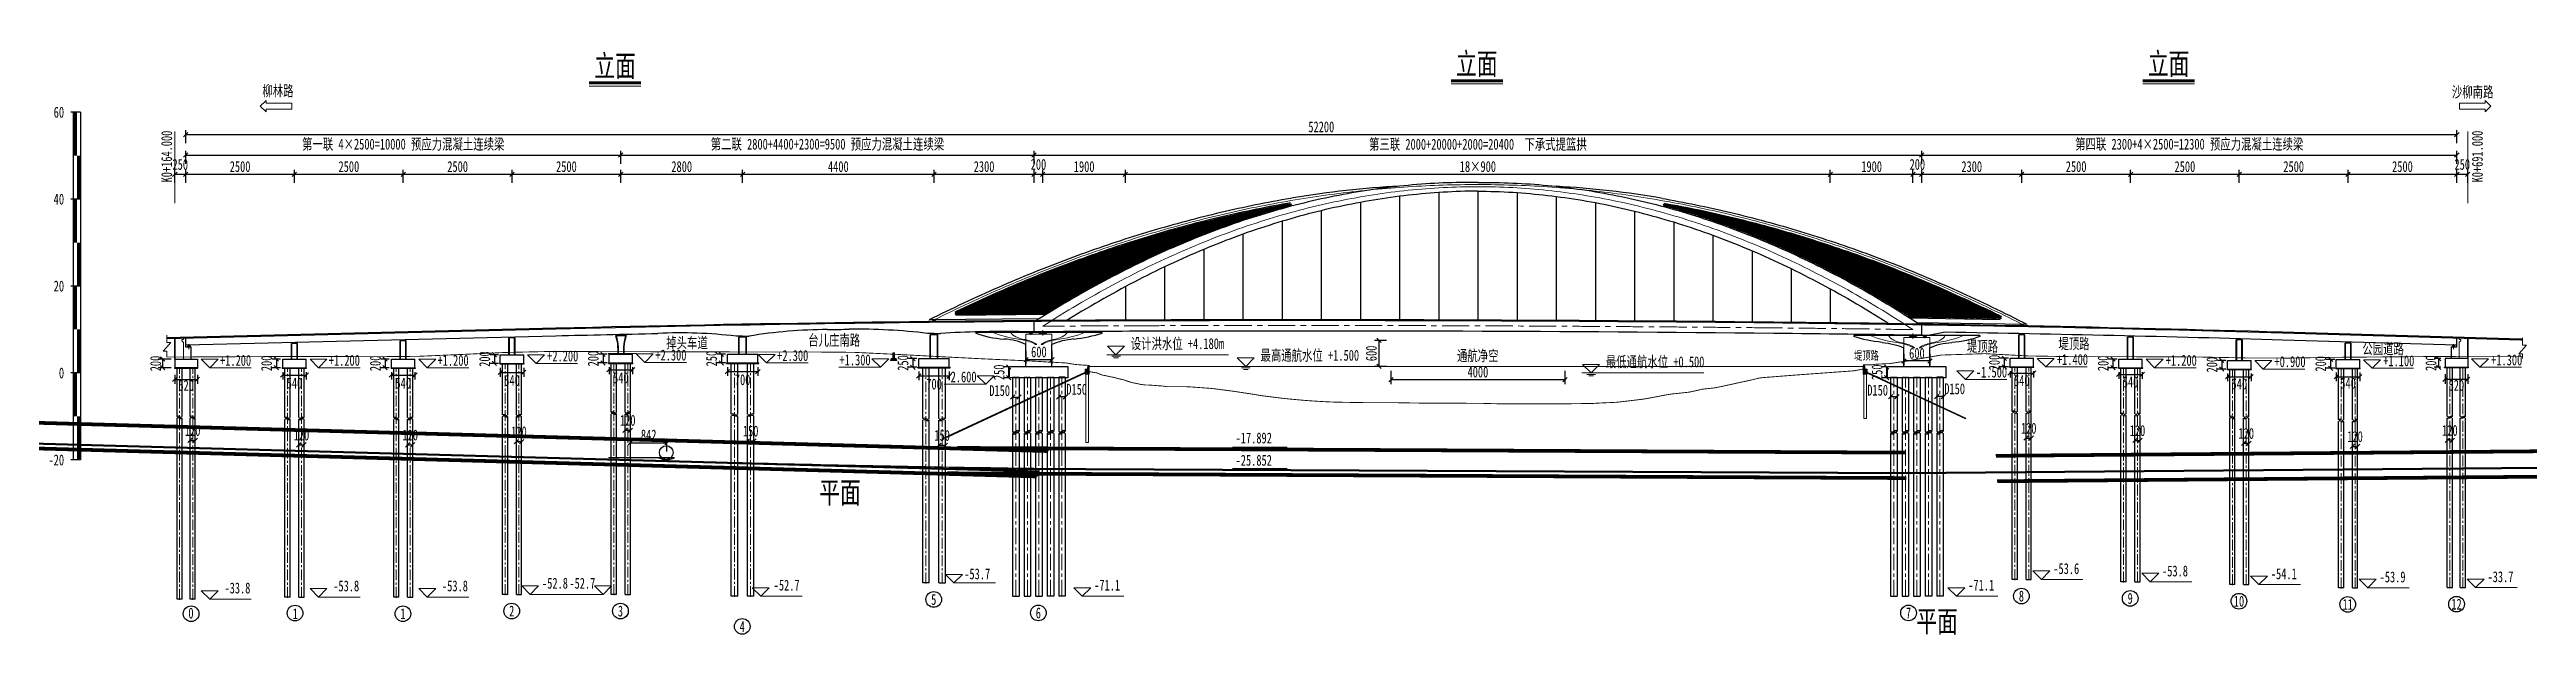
# Model space of a CAD drawing. Header units: millimetres. Extents: x 4628 to 974470, y 12613 to 383573.
# Drawn here: x 254292 to 823591, y 248969 to 383573 of the extents above; entities that cross this region are included whole.
import ezdxf
from ezdxf.enums import TextEntityAlignment as Align

# ---------------------------------------------------------------- set-up
doc = ezdxf.new("R2010")
doc.units = ezdxf.units.MM
for name, pattern in [('CENTER', [2, 1.25, -0.25, 0.25, -0.25]), ('CONTINOUS', [0]), ('CORNER DETAIL$0$HIDDEN', [0.375, 0.25, -0.125]), ('DASHED', [0.75, 0.5, -0.25]), ('HIDDEN', [9.525, 6.35, -3.175])]:
    doc.linetypes.add(name, pattern=pattern)
for name, color, linetype in [('0-文字', 3, 'Continuous'), ('3', 3, 'Continuous'), ('Dim', 4, 'Continuous'), ('KbhPdxSqx', 88, 'Continuous'), ('纵_地面线', 30, 'Continuous'), ('纵_标尺', 7, 'Continuous'), ('纵_设计线', 70, 'Continuous')]:
    doc.layers.add(name, color=color, linetype=linetype)
for name, color, linetype, lineweight in [('KbhZdmPdx', 1, 'Continuous', 50), ('加粗线', 6, 'Continuous', 60), ('总 河堤', 6, 'Continuous', 15), ('文字', 7, 'Continuous', 15), ('标注', 3, 'Continuous', 18), ('桥 中心线', 5, 'CENTER', 15), ('桥 构造粗实', 1, 'Continuous', 30), ('桥 构造细实', 3, 'Continuous', 15), ('桥 构造细虚', 6, 'Continuous', 15), ('桥 标高', 4, 'Continuous', 15), ('短虚线', 3, 'DASHED', 15), ('粗线', 3, 'Continuous', 25), ('细线', 6, 'Continuous', 18), ('结构', 1, 'Continuous', 30), ('虚线', 6, 'HIDDEN', 15)]:
    doc.layers.add(name, color=color, linetype=linetype, lineweight=lineweight)
doc.styles.get("Standard").update_dxf_attribs({"font": ''})
doc.styles.add('仿宋字', font='', dxfattribs={"width": 0.7})
doc.styles.get('Standard').set_extended_font_data('SimSun')
doc.styles.get('仿宋字').set_extended_font_data('仿宋_GB2312')
doc.dimstyles.new('750', dxfattribs={"dimscale": 0, "dimtxt": 2.5, "dimasz": 1, "dimexe": 1, "dimexo": 1, "dimgap": 0, "dimtad": 0, "dimdec": 0, "dimlfac": 0.1, "dimrnd": 0.1, "dimzin": 12, "dimdsep": 46, "dimtxsty": '仿宋字', "dimblk": 'OBLIQUE', "dimcen": -1, "dimclrd": 256, "dimclre": 256, "dimclrt": 256, "dimadec": 4, "dimazin": 0, "dimtp": 2, "dimtm": 3, "dimtfac": 0.5, "dimtdec": 0, "dimtmove": 2, "dimatfit": 3, "dimldrblk": 'OBLIQUE', "dimfxl": 3, "dimfxlon": 1, "dimtvp": 0.7, "dimtolj": 1, "dimtzin": 12, "dimarcsym": 0})

msp = doc.modelspace()

# ---------------------------------------------------------------- texts
at = {"width": 0.7}
for s, p in [('立面', (379504.2, 377306.4)), ('立面', (577564.5, 377803.7)), ('立面', (736567.6, 377803.7)), ('平面', (431199.1, 279130.5)), ('平面', (683361.5, 249514.5))]:
    msp.add_text(s, height=5000, dxfattribs=at).set_placement(p)
at = {"layer": '文字', "width": 0.7}
for s, p in [('5', (457513.8, 257030.1)), ('8', (707513.8, 257818.7)), ('9', (732513.8, 257279.1)), ('10', (757513.8, 256635.2)), ('11', (782513.8, 255906)), ('12', (807513.8, 255950.8)), ('0', (286792.1, 253890.8)), ('1', (310802.3, 253750.4)), ('1', (335513.8, 253750.4)), ('2', (360513.8, 254370.3)), ('3', (385513.8, 254370.3)), ('4', (413513.8, 250824.5)), ('6', (481563.8, 253935.7)), ('6', (481563.8, 253935.7)), ('7', (681563.8, 253935.7)), ('7', (681563.8, 253935.7))]:
    msp.add_text(s, height=2500, rotation=0.000002, dxfattribs=at).set_placement(p, align=Align.MIDDLE_CENTER)
at = {"layer": '文字', "style": '仿宋字'}
for s, width, insert, char_height, attachment_point in [('柳林路', 11130.665, (303210.5, 375305.9), 2500, 1), ('沙柳南路', 12224.343, (815991.9, 375054.4), 2500, 3), ('掉头车道', 9930.813, (396035.9, 317348.4), 2500, 1), ('台儿庄南路', 14230.518, (428667.7, 317941.9), 2500, 1), ('设计洪水位 +4.180m', 22875.622, (502797.9, 317145.9), 2500, 1), ('最高通航水位 +1.500', 30156.422, (532623.6, 314465.9), 2500, 1), ('通航净空', 17964.489, (577780.5, 314387.1), 2500, 1), ('最低通航水位 +0.500', 24509.078, (611986.1, 312965.9), 2500, 1), ('堤顶路', 9930.813, (669069.8, 314112.1), 1923, 1), ('堤顶路', 9930.813, (694974.8, 316539.5), 2500, 1), ('堤顶路', 9930.813, (716015.8, 317132.6), 2500, 1), ('公园道路', 9930.813, (785879, 315979), 2500, 1)]:
    msp.add_mtext_dynamic_manual_height_columns(s, width=width, gutter_width=12.5, heights=[0], dxfattribs=dict(at, insert=insert, char_height=char_height, attachment_point=attachment_point))
at = {"layer": '文字', "char_height": 2500, "attachment_point": 1, "rotation": 90, "style": '仿宋字'}
for s, insert in [('K0+164.000', (279955.3, 352988.2)), ('K0+691.000', (811048.8, 352988.2))]:
    msp.add_mtext_dynamic_manual_height_columns(s, width=4194.053, gutter_width=12.5, heights=[0], dxfattribs=dict(at, insert=insert))
at = {"layer": '桥 标高', "style": '仿宋字', "width": 0.707}
for s, p in [('60', (257641.4, 369149.4)), ('40', (257641.4, 349149.4)), ('20', (257641.4, 329149.4)), ('0', (257641.4, 309149.4)), ('-20', (257641.4, 289149.4))]:
    msp.add_text(s, height=2500, dxfattribs=at).set_placement(p, align=Align.MIDDLE_RIGHT)
at = {"layer": '桥 标高', "char_height": 2500, "style": '仿宋字'}
for s, width, insert, attachment_point in [('+1.200', 4194.053, (293477.1, 313300.2, 0), 1), ('+1.200', 4194.053, (318477.1, 313300.2), 1), ('+1.200', 4194.053, (343477.1, 313300.2), 1), ('+2.200', 4194.053, (368674.5, 314300.2), 1), ('+2.300', 4194.053, (393534.3, 314522.2), 1), ('+2.300', 4194.053, (421534.3, 314400.2), 1), ('+1.300', 4194.053, (435864, 313400.2), 1), ('+1.400', 4194.053, (715674.5, 313500.2), 1), ('+1.200', 4194.053, (740674.5, 313300.2), 1), ('+1.100', 4194.053, (790674.5, 313200.2), 1), ('+1.300', 4194.053, (815474.5, 313400.2, 0), 1), ('-2.600', 4194.053, (460210.9, 309500.2), 1), ('-1.500', 4194.053, (697066.9, 310600.1), 1), ('+0.900', 4194.053, (765674.5, 313000.2), 1), ('-17.892', 5169.798, (535237.2, 295442.4), 3), ('-25.852', 5169.798, (535237.2, 290309.6), 3), ('-52.8', 5130.973, (367488.7, 262020.9), 1), ('-52.7', 5169.798, (373782.9, 262020.9), 1), ('-53.7', 5169.798, (470484.6, 264176.4), 3), ('-53.6', 5130.973, (714838.8, 265381.2), 1), ('-53.8', 5130.973, (739838.8, 264841.6), 1), ('-54.1', 5130.973, (764838.8, 264197.7), 1), ('-53.9', 5130.973, (789838.8, 263468.4), 1), ('-33.7', 5130.973, (814638.8, 263513.3), 1), ('-33.8', 6055.689, (294501, 260921.4), 1), ('-53.8', 6837.364, (319501, 261401.1), 1), ('-53.8', 6837.364, (344501, 261401.1), 1), ('-52.7', 5130.973, (420738.7, 261586.3), 1), ('-71.1', 5130.973, (494388.8, 261586.3), 1), ('-71.1', 5130.973, (695288.8, 261586.3), 1)]:
    msp.add_mtext_dynamic_manual_height_columns(s, width=width, gutter_width=12.5, heights=[0], dxfattribs=dict(at, insert=insert, attachment_point=attachment_point))

# ---------------------------------------------------------------- blocks, each defined once
blk = doc.blocks.new('左堤岸')
at = {"layer": '总 河堤'}
h = blk.add_hatch(dxfattribs=at)
h.set_pattern_fill('ANSI31', color=256, scale=0.05, style=0)
h.paths.add_polyline_path([(0, 1.25), (-0.25, 1.25), (-0.45, 0.4), (-0.9, 0.4), (-0.9, -0.42), (0, 0)])
h.paths.add_polyline_path([(0, 0), (-0.9, -0.42), (-0.9, -0.8), (0, -0.8)])
for p, q in [((-0.9, -0.8), (-0.9, 0.4)), ((-0.9, 0.4), (-0.45, 0.4)), ((-0.45, 0.4), (-0.25, 1.25)), ((0, 1.25), (-0.25, 1.25)), ((0, 1.25), (0, -0.8)), ((0, -0.8), (-0.9, -0.8)), ((-0.75, -0.8), (-0.75, -16.5)), ((-0.15, -0.8), (-0.15, -16.5)), ((-0.75, -16.5), (-0.15, -16.5))]:
    blk.add_line(p, q, dxfattribs=at)
at = {"layer": '总 河堤', "color": 8}
for p, q in [((-0.9, -0.31), (-33.57, -15.54)), ((-0.9, -0.53), (-33.48, -15.72)), ((-0.9, -0.42), (-32.62, -15.21)), ((-33.57, -15.54), (-33.48, -15.72))]:
    blk.add_line(p, q, dxfattribs=at)
blk = doc.blocks.new('防洪墙')
at = {"layer": '总 河堤'}
h = blk.add_hatch(dxfattribs=at)
h.set_pattern_fill('AR-CONC', color=256, scale=0.0005, style=0)
h.paths.add_polyline_path([(0.7, 0), (0.6, 0), (-0.6, 0), (-0.7, 0), (-0.7, -0.1), (0.7, -0.1)])
h = blk.add_hatch(dxfattribs=at)
h.set_pattern_fill('ANSI31', color=256, scale=0.05, style=0)
h.paths.add_polyline_path([(0.2, 1.62), (-0.2, 1.62), (-0.2, 0.3), (-0.6, 0.3), (-0.6, 0), (0.6, 0), (0.6, 0.3), (0.2, 0.3)])
for p, q in [((-0.6, 0), (-0.7, 0)), ((-0.7, 0), (-0.7, -0.1)), ((-0.6, 0.3), (-0.2, 0.3)), ((-0.6, 0.3), (-0.6, 0)), ((-0.6, 0), (0.6, 0)), ((-0.2, 1.62), (0.2, 1.62)), ((-0.2, 1.62), (0.2, 1.62)), ((-0.2, 1.62), (-0.2, 0.3)), ((0.2, 1.62), (0.2, 0.3)), ((0.2, 0.3), (0.6, 0.3)), ((0.6, 0.3), (0.6, 0)), ((0.6, 0), (0.7, 0)), ((0.7, 0), (0.7, -0.1)), ((-0.7, -0.1), (0.7, -0.1))]:
    blk.add_line(p, q, dxfattribs=at)
blk = doc.blocks.new('_Oblique')
at = {"color": 0, "linetype": 'ByBlock', "lineweight": -2}
blk.add_line((-0.5, -0.5), (0.5, 0.5), dxfattribs=at)
blk = doc.blocks.new('*D46')
at = {"layer": 'Defpoints', "color": 0}
for p in [(331429, 310349), (333384, 312349), (333384, 310349)]:
    blk.add_point(p, dxfattribs=at)
at = {"layer": '标注', "lineweight": -2}
for p, q in [((332384, 312349), (330429, 312349)), ((332384, 310349), (330429, 310349)), ((331429, 312349), (331429, 310349))]:
    blk.add_line(p, q, dxfattribs=at)
at = {"layer": '标注', "lineweight": -2, "xscale": 1000.0000020837, "yscale": 1000.0000020837, "zscale": 1000.0000020837}
for p, rotation in [((331429, 312349), 90), ((331429, 310349), 270)]:
    blk.add_blockref('_Oblique', p, dxfattribs=dict(at, rotation=rotation))
at = {"layer": '标注', "insert": (329179, 311349), "char_height": 2500, "attachment_point": 5, "rotation": 90, "style": '仿宋字'}
blk.add_mtext('\\A1;200', dxfattribs=at)
blk = doc.blocks.new('*D47')
at = {"layer": 'Defpoints', "color": 0}
for p in [(332889, 310349), (338289, 310349), (338289, 308671)]:
    blk.add_point(p, dxfattribs=at)
at = {"layer": '标注', "lineweight": -2}
for p, q in [((332889, 309349), (332889, 307671)), ((332889, 308671), (338289, 308671)), ((338289, 309349), (338289, 307671))]:
    blk.add_line(p, q, dxfattribs=at)
at = {"layer": '标注', "lineweight": -2, "xscale": 1000.0000020837, "yscale": 1000.0000020837, "zscale": 1000.0000020837, "rotation": 180}
blk.add_blockref('_Oblique', (332889, 308671), dxfattribs=at)
at = {"layer": '标注', "lineweight": -2, "xscale": 1000.0000020837, "yscale": 1000.0000020837, "zscale": 1000.0000020837}
blk.add_blockref('_Oblique', (338289, 308671), dxfattribs=at)
at = {"layer": '标注', "insert": (335589, 306798), "char_height": 2500, "attachment_point": 5, "style": '仿宋字'}
blk.add_mtext('\\A1;540', dxfattribs=at)
blk = doc.blocks.new('*D48')
at = {"layer": 'Defpoints', "color": 0}
for p in [(336589, 291723), (337789, 292611), (337789, 291723)]:
    blk.add_point(p, dxfattribs=at)
at = {"layer": '标注', "lineweight": -2}
for p, q in [((336589, 292611), (336589, 293611)), ((336589, 292611), (337789, 292611)), ((337789, 292611), (337789, 293611))]:
    blk.add_line(p, q, dxfattribs=at)
at = {"layer": '标注', "lineweight": -2, "xscale": 1000.0000020837, "yscale": 1000.0000020837, "zscale": 1000.0000020837, "rotation": 180}
blk.add_blockref('_Oblique', (336589, 292611), dxfattribs=at)
at = {"layer": '标注', "lineweight": -2, "xscale": 1000.0000020837, "yscale": 1000.0000020837, "zscale": 1000.0000020837}
blk.add_blockref('_Oblique', (337789, 292611), dxfattribs=at)
at = {"layer": '标注', "insert": (337189, 294861), "char_height": 2500, "attachment_point": 5, "style": '仿宋字'}
blk.add_mtext('\\A1;120', dxfattribs=at)
blk = doc.blocks.new('标高')
at = {"layer": '桥 标高'}
for p, q in [((-2000, 2000), (2000, 2000)), ((0, 0), (-2000, 2000)), ((0, 0), (2000, 2000)), ((0, 0), (9796, 0))]:
    blk.add_line(p, q, dxfattribs=at)
blk = doc.blocks.new('*D49')
at = {"layer": 'Defpoints', "color": 0}
for p in [(358515, 313349), (356559, 311349), (358515, 311349)]:
    blk.add_point(p, dxfattribs=at)
at = {"layer": '标注', "lineweight": -2}
for p, q in [((357515, 313349), (355559, 313349)), ((356559, 313349), (356559, 311349)), ((357515, 311349), (355559, 311349))]:
    blk.add_line(p, q, dxfattribs=at)
at = {"layer": '标注', "lineweight": -2, "xscale": 1000.0000020837, "yscale": 1000.0000020837, "zscale": 1000.0000020837}
for p, rotation in [((356559, 313349), 90), ((356559, 311349), 270)]:
    blk.add_blockref('_Oblique', p, dxfattribs=dict(at, rotation=rotation))
at = {"layer": '标注', "insert": (354309, 312349), "char_height": 2500, "attachment_point": 5, "rotation": 90, "style": '仿宋字'}
blk.add_mtext('\\A1;200', dxfattribs=at)
blk = doc.blocks.new('*D50')
at = {"layer": 'Defpoints', "color": 0}
for p in [(357889, 311349), (363289, 311349), (363289, 309291)]:
    blk.add_point(p, dxfattribs=at)
at = {"layer": '标注', "lineweight": -2}
for p, q in [((357889, 310349), (357889, 308291)), ((357889, 309291), (363289, 309291)), ((363289, 310349), (363289, 308291))]:
    blk.add_line(p, q, dxfattribs=at)
at = {"layer": '标注', "lineweight": -2, "xscale": 1000.0000020837, "yscale": 1000.0000020837, "zscale": 1000.0000020837, "rotation": 180}
blk.add_blockref('_Oblique', (357889, 309291), dxfattribs=at)
at = {"layer": '标注', "lineweight": -2, "xscale": 1000.0000020837, "yscale": 1000.0000020837, "zscale": 1000.0000020837}
blk.add_blockref('_Oblique', (363289, 309291), dxfattribs=at)
at = {"layer": '标注', "insert": (360589, 307418), "char_height": 2500, "attachment_point": 5, "style": '仿宋字'}
blk.add_mtext('\\A1;540', dxfattribs=at)
blk = doc.blocks.new('*D51')
at = {"layer": 'Defpoints', "color": 0}
for p in [(361589, 292458), (362789, 293346), (362789, 292458)]:
    blk.add_point(p, dxfattribs=at)
at = {"layer": '标注', "lineweight": -2}
for p, q in [((361589, 293346), (361589, 294346)), ((361589, 293346), (362789, 293346)), ((362789, 293346), (362789, 294346))]:
    blk.add_line(p, q, dxfattribs=at)
at = {"layer": '标注', "lineweight": -2, "xscale": 1000.0000020837, "yscale": 1000.0000020837, "zscale": 1000.0000020837, "rotation": 180}
blk.add_blockref('_Oblique', (361589, 293346), dxfattribs=at)
at = {"layer": '标注', "lineweight": -2, "xscale": 1000.0000020837, "yscale": 1000.0000020837, "zscale": 1000.0000020837}
blk.add_blockref('_Oblique', (362789, 293346), dxfattribs=at)
at = {"layer": '标注', "insert": (362189, 295596), "char_height": 2500, "attachment_point": 5, "style": '仿宋字'}
blk.add_mtext('\\A1;120', dxfattribs=at)
blk = doc.blocks.new('*D52')
at = {"layer": 'Defpoints', "color": 0}
for p in [(383466, 313449), (381511, 311449), (383466, 311449)]:
    blk.add_point(p, dxfattribs=at)
at = {"layer": '标注', "lineweight": -2}
for p, q in [((382466, 313449), (380511, 313449)), ((381511, 313449), (381511, 311449)), ((382466, 311449), (380511, 311449))]:
    blk.add_line(p, q, dxfattribs=at)
at = {"layer": '标注', "lineweight": -2, "xscale": 1000.0000020837, "yscale": 1000.0000020837, "zscale": 1000.0000020837}
for p, rotation in [((381511, 313449), 90), ((381511, 311449), 270)]:
    blk.add_blockref('_Oblique', p, dxfattribs=dict(at, rotation=rotation))
at = {"layer": '标注', "insert": (379261, 312449), "char_height": 2500, "attachment_point": 5, "rotation": 90, "style": '仿宋字'}
blk.add_mtext('\\A1;200', dxfattribs=at)
blk = doc.blocks.new('*D53')
at = {"layer": 'Defpoints', "color": 0}
for p in [(382889, 311449), (388289, 311449), (388289, 309893)]:
    blk.add_point(p, dxfattribs=at)
at = {"layer": '标注', "lineweight": -2}
for p, q in [((382889, 310449), (382889, 308893)), ((382889, 309893), (388289, 309893)), ((388289, 310449), (388289, 308893))]:
    blk.add_line(p, q, dxfattribs=at)
at = {"layer": '标注', "lineweight": -2, "xscale": 1000.0000020837, "yscale": 1000.0000020837, "zscale": 1000.0000020837, "rotation": 180}
blk.add_blockref('_Oblique', (382889, 309893), dxfattribs=at)
at = {"layer": '标注', "lineweight": -2, "xscale": 1000.0000020837, "yscale": 1000.0000020837, "zscale": 1000.0000020837}
blk.add_blockref('_Oblique', (388289, 309893), dxfattribs=at)
at = {"layer": '标注', "insert": (385589, 308020), "char_height": 2500, "attachment_point": 5, "style": '仿宋字'}
blk.add_mtext('\\A1;540', dxfattribs=at)
blk = doc.blocks.new('*D54')
at = {"layer": 'Defpoints', "color": 0}
for p in [(386589, 295093), (387789, 295981), (387789, 295093)]:
    blk.add_point(p, dxfattribs=at)
at = {"layer": '标注', "lineweight": -2}
for p, q in [((386589, 295981), (386589, 296981)), ((387789, 295981), (387789, 296981)), ((386589, 295981), (387789, 295981))]:
    blk.add_line(p, q, dxfattribs=at)
at = {"layer": '标注', "lineweight": -2, "xscale": 1000.0000020837, "yscale": 1000.0000020837, "zscale": 1000.0000020837, "rotation": 180}
blk.add_blockref('_Oblique', (386589, 295981), dxfattribs=at)
at = {"layer": '标注', "lineweight": -2, "xscale": 1000.0000020837, "yscale": 1000.0000020837, "zscale": 1000.0000020837}
blk.add_blockref('_Oblique', (387789, 295981), dxfattribs=at)
at = {"layer": '标注', "insert": (387189, 298231), "char_height": 2500, "attachment_point": 5, "style": '仿宋字'}
blk.add_mtext('\\A1;120', dxfattribs=at)
blk = doc.blocks.new('*D55')
at = {"layer": 'Defpoints', "color": 0}
for p in [(703559, 310549), (705515, 312549), (705515, 310549)]:
    blk.add_point(p, dxfattribs=at)
at = {"layer": '标注', "lineweight": -2}
for p, q in [((704515, 312549), (702559, 312549)), ((704515, 310549), (702559, 310549)), ((703559, 312549), (703559, 310549))]:
    blk.add_line(p, q, dxfattribs=at)
at = {"layer": '标注', "lineweight": -2, "xscale": 1000.0000020837, "yscale": 1000.0000020837, "zscale": 1000.0000020837}
for p, rotation in [((703559, 312549), 90), ((703559, 310549), 270)]:
    blk.add_blockref('_Oblique', p, dxfattribs=dict(at, rotation=rotation))
at = {"layer": '标注', "insert": (701309, 311549), "char_height": 2500, "attachment_point": 5, "rotation": 90, "style": '仿宋字'}
blk.add_mtext('\\A1;200', dxfattribs=at)
blk = doc.blocks.new('*D56')
at = {"layer": 'Defpoints', "color": 0}
for p in [(704889, 310549), (710289, 310549), (710289, 309102)]:
    blk.add_point(p, dxfattribs=at)
at = {"layer": '标注', "lineweight": -2}
for p, q in [((704889, 309549), (704889, 308102)), ((704889, 309102), (710289, 309102)), ((710289, 309549), (710289, 308102))]:
    blk.add_line(p, q, dxfattribs=at)
at = {"layer": '标注', "lineweight": -2, "xscale": 1000.0000020837, "yscale": 1000.0000020837, "zscale": 1000.0000020837, "rotation": 180}
blk.add_blockref('_Oblique', (704889, 309102), dxfattribs=at)
at = {"layer": '标注', "lineweight": -2, "xscale": 1000.0000020837, "yscale": 1000.0000020837, "zscale": 1000.0000020837}
blk.add_blockref('_Oblique', (710289, 309102), dxfattribs=at)
at = {"layer": '标注', "insert": (707589, 307375), "char_height": 2500, "attachment_point": 5, "style": '仿宋字'}
blk.add_mtext('\\A1;540', dxfattribs=at)
blk = doc.blocks.new('*D57')
at = {"layer": 'Defpoints', "color": 0}
for p in [(708589, 293270), (709789, 294158), (709789, 293270)]:
    blk.add_point(p, dxfattribs=at)
at = {"layer": '标注', "lineweight": -2}
for p, q in [((708589, 294158), (708589, 295158)), ((708589, 294158), (709789, 294158)), ((709789, 294158), (709789, 295158))]:
    blk.add_line(p, q, dxfattribs=at)
at = {"layer": '标注', "lineweight": -2, "xscale": 1000.0000020837, "yscale": 1000.0000020837, "zscale": 1000.0000020837, "rotation": 180}
blk.add_blockref('_Oblique', (708589, 294158), dxfattribs=at)
at = {"layer": '标注', "lineweight": -2, "xscale": 1000.0000020837, "yscale": 1000.0000020837, "zscale": 1000.0000020837}
blk.add_blockref('_Oblique', (709789, 294158), dxfattribs=at)
at = {"layer": '标注', "insert": (709189, 296408), "char_height": 2500, "attachment_point": 5, "style": '仿宋字'}
blk.add_mtext('\\A1;120', dxfattribs=at)
blk = doc.blocks.new('*D58')
at = {"layer": 'Defpoints', "color": 0}
for p in [(728559, 310349), (730515, 312349), (730515, 310349)]:
    blk.add_point(p, dxfattribs=at)
at = {"layer": '标注', "lineweight": -2}
for p, q in [((729515, 312349), (727559, 312349)), ((729515, 310349), (727559, 310349)), ((728559, 312349), (728559, 310349))]:
    blk.add_line(p, q, dxfattribs=at)
at = {"layer": '标注', "lineweight": -2, "xscale": 1000.0000020837, "yscale": 1000.0000020837, "zscale": 1000.0000020837}
for p, rotation in [((728559, 312349), 90), ((728559, 310349), 270)]:
    blk.add_blockref('_Oblique', p, dxfattribs=dict(at, rotation=rotation))
at = {"layer": '标注', "insert": (726309, 311349), "char_height": 2500, "attachment_point": 5, "rotation": 90, "style": '仿宋字'}
blk.add_mtext('\\A1;200', dxfattribs=at)
blk = doc.blocks.new('*D59')
at = {"layer": 'Defpoints', "color": 0}
for p in [(729889, 310349), (735289, 310349), (735289, 308827)]:
    blk.add_point(p, dxfattribs=at)
at = {"layer": '标注', "lineweight": -2}
for p, q in [((729889, 309349), (729889, 307827)), ((729889, 308827), (735289, 308827)), ((735289, 309349), (735289, 307827))]:
    blk.add_line(p, q, dxfattribs=at)
at = {"layer": '标注', "lineweight": -2, "xscale": 1000.0000020837, "yscale": 1000.0000020837, "zscale": 1000.0000020837, "rotation": 180}
blk.add_blockref('_Oblique', (729889, 308827), dxfattribs=at)
at = {"layer": '标注', "lineweight": -2, "xscale": 1000.0000020837, "yscale": 1000.0000020837, "zscale": 1000.0000020837}
blk.add_blockref('_Oblique', (735289, 308827), dxfattribs=at)
at = {"layer": '标注', "insert": (732589, 307059), "char_height": 2500, "attachment_point": 5, "style": '仿宋字'}
blk.add_mtext('\\A1;540', dxfattribs=at)
blk = doc.blocks.new('*D60')
at = {"layer": 'Defpoints', "color": 0}
for p in [(733589, 292730), (734789, 293618), (734789, 292730)]:
    blk.add_point(p, dxfattribs=at)
at = {"layer": '标注', "lineweight": -2}
for p, q in [((733589, 293618), (733589, 294618)), ((733589, 293618), (734789, 293618)), ((734789, 293618), (734789, 294618))]:
    blk.add_line(p, q, dxfattribs=at)
at = {"layer": '标注', "lineweight": -2, "xscale": 1000.0000020837, "yscale": 1000.0000020837, "zscale": 1000.0000020837, "rotation": 180}
blk.add_blockref('_Oblique', (733589, 293618), dxfattribs=at)
at = {"layer": '标注', "lineweight": -2, "xscale": 1000.0000020837, "yscale": 1000.0000020837, "zscale": 1000.0000020837}
blk.add_blockref('_Oblique', (734789, 293618), dxfattribs=at)
at = {"layer": '标注', "insert": (734189, 295868), "char_height": 2500, "attachment_point": 5, "style": '仿宋字'}
blk.add_mtext('\\A1;120', dxfattribs=at)
blk = doc.blocks.new('*D61')
at = {"layer": 'Defpoints', "color": 0}
for p in [(753559, 310049), (755515, 312049), (755515, 310049)]:
    blk.add_point(p, dxfattribs=at)
at = {"layer": '标注', "lineweight": -2}
for p, q in [((754515, 312049), (752559, 312049)), ((754515, 310049), (752559, 310049)), ((753559, 312049), (753559, 310049))]:
    blk.add_line(p, q, dxfattribs=at)
at = {"layer": '标注', "lineweight": -2, "xscale": 1000.0000020837, "yscale": 1000.0000020837, "zscale": 1000.0000020837}
for p, rotation in [((753559, 312049), 90), ((753559, 310049), 270)]:
    blk.add_blockref('_Oblique', p, dxfattribs=dict(at, rotation=rotation))
at = {"layer": '标注', "insert": (751309, 311049), "char_height": 2500, "attachment_point": 5, "rotation": 90, "style": '仿宋字'}
blk.add_mtext('\\A1;200', dxfattribs=at)
blk = doc.blocks.new('*D62')
at = {"layer": 'Defpoints', "color": 0}
for p in [(754889, 310049), (760289, 310049), (760289, 308285)]:
    blk.add_point(p, dxfattribs=at)
at = {"layer": '标注', "lineweight": -2}
for p, q in [((754889, 309049), (754889, 307285)), ((754889, 308285), (760289, 308285)), ((760289, 309049), (760289, 307285))]:
    blk.add_line(p, q, dxfattribs=at)
at = {"layer": '标注', "lineweight": -2, "xscale": 1000.0000020837, "yscale": 1000.0000020837, "zscale": 1000.0000020837, "rotation": 180}
blk.add_blockref('_Oblique', (754889, 308285), dxfattribs=at)
at = {"layer": '标注', "lineweight": -2, "xscale": 1000.0000020837, "yscale": 1000.0000020837, "zscale": 1000.0000020837}
blk.add_blockref('_Oblique', (760289, 308285), dxfattribs=at)
at = {"layer": '标注', "insert": (757589, 306615), "char_height": 2500, "attachment_point": 5, "style": '仿宋字'}
blk.add_mtext('\\A1;540', dxfattribs=at)
blk = doc.blocks.new('*D63')
at = {"layer": 'Defpoints', "color": 0}
for p in [(758589, 292086), (759789, 292974), (759789, 292086)]:
    blk.add_point(p, dxfattribs=at)
at = {"layer": '标注', "lineweight": -2}
for p, q in [((758589, 292974), (758589, 293974)), ((758589, 292974), (759789, 292974)), ((759789, 292974), (759789, 293974))]:
    blk.add_line(p, q, dxfattribs=at)
at = {"layer": '标注', "lineweight": -2, "xscale": 1000.0000020837, "yscale": 1000.0000020837, "zscale": 1000.0000020837, "rotation": 180}
blk.add_blockref('_Oblique', (758589, 292974), dxfattribs=at)
at = {"layer": '标注', "lineweight": -2, "xscale": 1000.0000020837, "yscale": 1000.0000020837, "zscale": 1000.0000020837}
blk.add_blockref('_Oblique', (759789, 292974), dxfattribs=at)
at = {"layer": '标注', "insert": (759189, 295224), "char_height": 2500, "attachment_point": 5, "style": '仿宋字'}
blk.add_mtext('\\A1;120', dxfattribs=at)
blk = doc.blocks.new('*D64')
at = {"layer": 'Defpoints', "color": 0}
for p in [(778559, 310249), (780515, 312249), (780515, 310249)]:
    blk.add_point(p, dxfattribs=at)
at = {"layer": '标注', "lineweight": -2}
for p, q in [((779515, 312249), (777559, 312249)), ((779515, 310249), (777559, 310249)), ((778559, 312249), (778559, 310249))]:
    blk.add_line(p, q, dxfattribs=at)
at = {"layer": '标注', "lineweight": -2, "xscale": 1000.0000020837, "yscale": 1000.0000020837, "zscale": 1000.0000020837}
for p, rotation in [((778559, 312249), 90), ((778559, 310249), 270)]:
    blk.add_blockref('_Oblique', p, dxfattribs=dict(at, rotation=rotation))
at = {"layer": '标注', "insert": (776309, 311249), "char_height": 2500, "attachment_point": 5, "rotation": 90, "style": '仿宋字'}
blk.add_mtext('\\A1;200', dxfattribs=at)
blk = doc.blocks.new('*D65')
at = {"layer": 'Defpoints', "color": 0}
for p in [(779889, 310249), (785289, 310249), (785289, 308264)]:
    blk.add_point(p, dxfattribs=at)
at = {"layer": '标注', "lineweight": -2}
for p, q in [((779889, 309249), (779889, 307264)), ((779889, 308264), (785289, 308264)), ((785289, 309249), (785289, 307264))]:
    blk.add_line(p, q, dxfattribs=at)
at = {"layer": '标注', "lineweight": -2, "xscale": 1000.0000020837, "yscale": 1000.0000020837, "zscale": 1000.0000020837, "rotation": 180}
blk.add_blockref('_Oblique', (779889, 308264), dxfattribs=at)
at = {"layer": '标注', "lineweight": -2, "xscale": 1000.0000020837, "yscale": 1000.0000020837, "zscale": 1000.0000020837}
blk.add_blockref('_Oblique', (785289, 308264), dxfattribs=at)
at = {"layer": '标注', "insert": (782589, 306770), "char_height": 2500, "attachment_point": 5, "style": '仿宋字'}
blk.add_mtext('\\A1;540', dxfattribs=at)
blk = doc.blocks.new('*D66')
at = {"layer": 'Defpoints', "color": 0}
for p in [(783589, 291357), (784789, 292245), (784789, 291357)]:
    blk.add_point(p, dxfattribs=at)
at = {"layer": '标注', "lineweight": -2}
for p, q in [((783589, 292245), (783589, 293245)), ((783589, 292245), (784789, 292245)), ((784789, 292245), (784789, 293245))]:
    blk.add_line(p, q, dxfattribs=at)
at = {"layer": '标注', "lineweight": -2, "xscale": 1000.0000020837, "yscale": 1000.0000020837, "zscale": 1000.0000020837, "rotation": 180}
blk.add_blockref('_Oblique', (783589, 292245), dxfattribs=at)
at = {"layer": '标注', "lineweight": -2, "xscale": 1000.0000020837, "yscale": 1000.0000020837, "zscale": 1000.0000020837}
blk.add_blockref('_Oblique', (784789, 292245), dxfattribs=at)
at = {"layer": '标注', "insert": (784189, 294495), "char_height": 2500, "attachment_point": 5, "style": '仿宋字'}
blk.add_mtext('\\A1;120', dxfattribs=at)
blk = doc.blocks.new('*D67')
at = {"layer": 'Defpoints', "color": 0}
for p in [(280265, 310349), (288289, 312349), (288289, 310349)]:
    blk.add_point(p, dxfattribs=at)
at = {"layer": '标注', "lineweight": -2}
for p, q in [((282265, 312349), (279265, 312349)), ((282265, 310349), (279265, 310349)), ((280265, 312349), (280265, 310349))]:
    blk.add_line(p, q, dxfattribs=at)
at = {"layer": '标注', "lineweight": -2, "xscale": 1000.0000020837, "yscale": 1000.0000020837, "zscale": 1000.0000020837}
for p, rotation in [((280265, 312349), 90), ((280265, 310349), 270)]:
    blk.add_blockref('_Oblique', p, dxfattribs=dict(at, rotation=rotation))
at = {"layer": '标注', "insert": (278680, 311315), "char_height": 2500, "attachment_point": 5, "rotation": 90, "style": '仿宋字'}
blk.add_mtext('\\A1;200', dxfattribs=at)
blk = doc.blocks.new('*D68')
at = {"layer": 'Defpoints', "color": 0}
for p in [(286589, 292172), (287789, 293646), (287789, 292172)]:
    blk.add_point(p, dxfattribs=at)
at = {"layer": '标注', "lineweight": -2}
for p, q in [((286589, 293172), (286589, 294646)), ((286589, 293646), (287789, 293646)), ((287789, 293172), (287789, 294646))]:
    blk.add_line(p, q, dxfattribs=at)
at = {"layer": '标注', "lineweight": -2, "xscale": 1000.0000020837, "yscale": 1000.0000020837, "zscale": 1000.0000020837, "rotation": 180}
blk.add_blockref('_Oblique', (286589, 293646), dxfattribs=at)
at = {"layer": '标注', "lineweight": -2, "xscale": 1000.0000020837, "yscale": 1000.0000020837, "zscale": 1000.0000020837}
blk.add_blockref('_Oblique', (287789, 293646), dxfattribs=at)
at = {"layer": '标注', "insert": (287189, 295896), "char_height": 2500, "attachment_point": 5, "style": '仿宋字'}
blk.add_mtext('\\A1;120', dxfattribs=at)
blk = doc.blocks.new('*D69')
at = {"layer": 'Defpoints', "color": 0}
for p in [(283089, 309735, 0), (288289, 309735, 0), (288289, 307649)]:
    blk.add_point(p, dxfattribs=at)
at = {"layer": '标注', "lineweight": -2}
for p, q in [((283089, 308735), (283089, 306649)), ((283089, 307649), (288289, 307649)), ((288289, 308735), (288289, 306649))]:
    blk.add_line(p, q, dxfattribs=at)
at = {"layer": '标注', "lineweight": -2, "xscale": 1000.0000020837, "yscale": 1000.0000020837, "zscale": 1000.0000020837, "rotation": 180}
blk.add_blockref('_Oblique', (283089, 307649), dxfattribs=at)
at = {"layer": '标注', "lineweight": -2, "xscale": 1000.0000020837, "yscale": 1000.0000020837, "zscale": 1000.0000020837}
blk.add_blockref('_Oblique', (288289, 307649), dxfattribs=at)
at = {"layer": '标注', "insert": (285689, 306271), "char_height": 2500, "attachment_point": 5, "style": '仿宋字'}
blk.add_mtext('\\A1;520', dxfattribs=at)
blk = doc.blocks.new('*D70')
at = {"layer": 'Defpoints', "color": 0}
for p in [(803380, 310449), (804889, 312449), (804889, 310449)]:
    blk.add_point(p, dxfattribs=at)
at = {"layer": '标注', "lineweight": -2}
for p, q in [((803889, 312449), (802380, 312449)), ((803889, 310449), (802380, 310449)), ((803380, 312449), (803380, 310449))]:
    blk.add_line(p, q, dxfattribs=at)
at = {"layer": '标注', "lineweight": -2, "xscale": 1000.0000020837, "yscale": 1000.0000020837, "zscale": 1000.0000020837}
for p, rotation in [((803380, 312449), 90), ((803380, 310449), 270)]:
    blk.add_blockref('_Oblique', p, dxfattribs=dict(at, rotation=rotation))
at = {"layer": '标注', "insert": (801644, 311407), "char_height": 2500, "attachment_point": 5, "rotation": 90, "style": '仿宋字'}
blk.add_mtext('\\A1;200', dxfattribs=at)
blk = doc.blocks.new('*D71')
at = {"layer": 'Defpoints', "color": 0}
for p in [(805389, 293667), (805389, 292193), (806589, 292193)]:
    blk.add_point(p, dxfattribs=at)
at = {"layer": '标注', "lineweight": -2}
for p, q in [((805389, 293193), (805389, 294667)), ((806589, 293667), (805389, 293667)), ((806589, 293193), (806589, 294667))]:
    blk.add_line(p, q, dxfattribs=at)
at = {"layer": '标注', "lineweight": -2, "xscale": 1000.0000020837, "yscale": 1000.0000020837, "zscale": 1000.0000020837, "rotation": 180}
blk.add_blockref('_Oblique', (805389, 293667), dxfattribs=at)
at = {"layer": '标注', "lineweight": -2, "xscale": 1000.0000020837, "yscale": 1000.0000020837, "zscale": 1000.0000020837}
blk.add_blockref('_Oblique', (806589, 293667), dxfattribs=at)
at = {"layer": '标注', "insert": (805989, 295917), "char_height": 2500, "attachment_point": 5, "style": '仿宋字'}
blk.add_mtext('\\A1;120', dxfattribs=at)
blk = doc.blocks.new('*D72')
at = {"layer": 'Defpoints', "color": 0}
for p in [(804889, 309835), (804889, 307670), (810089, 309835, 0)]:
    blk.add_point(p, dxfattribs=at)
at = {"layer": '标注', "lineweight": -2}
for p, q in [((804889, 308835), (804889, 306670)), ((810089, 307670), (804889, 307670)), ((810089, 308835), (810089, 306670))]:
    blk.add_line(p, q, dxfattribs=at)
at = {"layer": '标注', "lineweight": -2, "xscale": 1000.0000020837, "yscale": 1000.0000020837, "zscale": 1000.0000020837, "rotation": 180}
blk.add_blockref('_Oblique', (804889, 307670), dxfattribs=at)
at = {"layer": '标注', "lineweight": -2, "xscale": 1000.0000020837, "yscale": 1000.0000020837, "zscale": 1000.0000020837}
blk.add_blockref('_Oblique', (810089, 307670), dxfattribs=at)
at = {"layer": '标注', "insert": (807489, 306292), "char_height": 2500, "attachment_point": 5, "style": '仿宋字'}
blk.add_mtext('\\A1;520', dxfattribs=at)
blk = doc.blocks.new('*D73')
at = {"layer": 'Defpoints', "color": 0}
for p in [(410666, 313449), (408711, 311449), (410666, 311449)]:
    blk.add_point(p, dxfattribs=at)
at = {"layer": '标注', "lineweight": -2}
for p, q in [((409666, 313449), (407711, 313449)), ((408711, 313449), (408711, 311449)), ((409666, 311449), (407711, 311449))]:
    blk.add_line(p, q, dxfattribs=at)
at = {"layer": '标注', "lineweight": -2, "xscale": 1000.0000020837, "yscale": 1000.0000020837, "zscale": 1000.0000020837}
for p, rotation in [((408711, 313449), 90), ((408711, 311449), 270)]:
    blk.add_blockref('_Oblique', p, dxfattribs=dict(at, rotation=rotation))
at = {"layer": '标注', "insert": (406461, 312449), "char_height": 2500, "attachment_point": 5, "rotation": 90, "style": '仿宋字'}
blk.add_mtext('\\A1;250', dxfattribs=at)
blk = doc.blocks.new('*D74')
at = {"layer": 'Defpoints', "color": 0}
for p in [(410089, 311449), (417089, 311449), (417089, 309458)]:
    blk.add_point(p, dxfattribs=at)
at = {"layer": '标注', "lineweight": -2}
for p, q in [((410089, 310449), (410089, 308458)), ((410089, 309458), (417089, 309458)), ((417089, 310449), (417089, 308458))]:
    blk.add_line(p, q, dxfattribs=at)
at = {"layer": '标注', "lineweight": -2, "xscale": 1000.0000020837, "yscale": 1000.0000020837, "zscale": 1000.0000020837, "rotation": 180}
blk.add_blockref('_Oblique', (410089, 309458), dxfattribs=at)
at = {"layer": '标注', "lineweight": -2, "xscale": 1000.0000020837, "yscale": 1000.0000020837, "zscale": 1000.0000020837}
blk.add_blockref('_Oblique', (417089, 309458), dxfattribs=at)
at = {"layer": '标注', "insert": (413589, 307585), "char_height": 2500, "attachment_point": 5, "style": '仿宋字'}
blk.add_mtext('\\A1;700', dxfattribs=at)
blk = doc.blocks.new('*D75')
at = {"layer": 'Defpoints', "color": 0}
for p in [(414689, 292626), (416189, 293514), (416189, 292626)]:
    blk.add_point(p, dxfattribs=at)
at = {"layer": '标注', "lineweight": -2}
for p, q in [((414689, 293514), (414689, 294514)), ((414689, 293514), (416189, 293514)), ((416189, 293514), (416189, 294514))]:
    blk.add_line(p, q, dxfattribs=at)
at = {"layer": '标注', "lineweight": -2, "xscale": 1000.0000020837, "yscale": 1000.0000020837, "zscale": 1000.0000020837, "rotation": 180}
blk.add_blockref('_Oblique', (414689, 293514), dxfattribs=at)
at = {"layer": '标注', "lineweight": -2, "xscale": 1000.0000020837, "yscale": 1000.0000020837, "zscale": 1000.0000020837}
blk.add_blockref('_Oblique', (416189, 293514), dxfattribs=at)
at = {"layer": '标注', "insert": (415439, 295764), "char_height": 2500, "attachment_point": 5, "style": '仿宋字'}
blk.add_mtext('\\A1;150', dxfattribs=at)
blk = doc.blocks.new('*D76')
at = {"layer": 'Defpoints', "color": 0}
for p in [(285589, 354869), (283089, 310776), (285589, 311049)]:
    blk.add_point(p, dxfattribs=at)
at = {"layer": '标注', "lineweight": -2}
for p, q in [((283089, 352869), (283089, 355869)), ((283089, 354869), (285589, 354869)), ((285589, 352869), (285589, 355869))]:
    blk.add_line(p, q, dxfattribs=at)
at = {"layer": '标注', "lineweight": -2, "xscale": 1000.0000020837, "yscale": 1000.0000020837, "zscale": 1000.0000020837, "rotation": 180}
blk.add_blockref('_Oblique', (283089, 354869), dxfattribs=at)
at = {"layer": '标注', "lineweight": -2, "xscale": 1000.0000020837, "yscale": 1000.0000020837, "zscale": 1000.0000020837}
blk.add_blockref('_Oblique', (285589, 354869), dxfattribs=at)
at = {"layer": '标注', "insert": (284339, 357119), "char_height": 2500, "attachment_point": 5, "style": '仿宋字'}
blk.add_mtext('\\A1;250', dxfattribs=at)
blk = doc.blocks.new('*D77')
at = {"layer": 'Defpoints', "color": 0}
for p in [(335589, 354869), (310589, 311049), (335589, 311657)]:
    blk.add_point(p, dxfattribs=at)
at = {"layer": '标注', "lineweight": -2}
for p, q in [((310589, 352869), (310589, 355869)), ((310589, 354869), (335589, 354869)), ((335589, 352869), (335589, 355869))]:
    blk.add_line(p, q, dxfattribs=at)
at = {"layer": '标注', "lineweight": -2, "xscale": 1000.0000020837, "yscale": 1000.0000020837, "zscale": 1000.0000020837, "rotation": 180}
blk.add_blockref('_Oblique', (310589, 354869), dxfattribs=at)
at = {"layer": '标注', "lineweight": -2, "xscale": 1000.0000020837, "yscale": 1000.0000020837, "zscale": 1000.0000020837}
blk.add_blockref('_Oblique', (335589, 354869), dxfattribs=at)
at = {"layer": '标注', "insert": (323089, 356619), "char_height": 2500, "attachment_point": 5, "style": '仿宋字'}
blk.add_mtext('\\A1;2500', dxfattribs=at)
blk = doc.blocks.new('*D78')
at = {"layer": 'Defpoints', "color": 0}
for p in [(360589, 354869), (335589, 311657), (360589, 312276)]:
    blk.add_point(p, dxfattribs=at)
at = {"layer": '标注', "lineweight": -2}
for p, q in [((335589, 352869), (335589, 355869)), ((335589, 354869), (360589, 354869)), ((360589, 352869), (360589, 355869))]:
    blk.add_line(p, q, dxfattribs=at)
at = {"layer": '标注', "lineweight": -2, "xscale": 1000.0000020837, "yscale": 1000.0000020837, "zscale": 1000.0000020837, "rotation": 180}
blk.add_blockref('_Oblique', (335589, 354869), dxfattribs=at)
at = {"layer": '标注', "lineweight": -2, "xscale": 1000.0000020837, "yscale": 1000.0000020837, "zscale": 1000.0000020837}
blk.add_blockref('_Oblique', (360589, 354869), dxfattribs=at)
at = {"layer": '标注', "insert": (348089, 356619), "char_height": 2500, "attachment_point": 5, "style": '仿宋字'}
blk.add_mtext('\\A1;2500', dxfattribs=at)
blk = doc.blocks.new('*D79')
at = {"layer": 'Defpoints', "color": 0}
for p in [(385589, 354869), (360589, 312276), (385589, 312879)]:
    blk.add_point(p, dxfattribs=at)
at = {"layer": '标注', "lineweight": -2}
for p, q in [((360589, 352869), (360589, 355869)), ((360589, 354869), (385589, 354869)), ((385589, 352869), (385589, 355869))]:
    blk.add_line(p, q, dxfattribs=at)
at = {"layer": '标注', "lineweight": -2, "xscale": 1000.0000020837, "yscale": 1000.0000020837, "zscale": 1000.0000020837, "rotation": 180}
blk.add_blockref('_Oblique', (360589, 354869), dxfattribs=at)
at = {"layer": '标注', "lineweight": -2, "xscale": 1000.0000020837, "yscale": 1000.0000020837, "zscale": 1000.0000020837}
blk.add_blockref('_Oblique', (385589, 354869), dxfattribs=at)
at = {"layer": '标注', "insert": (373089, 356619), "char_height": 2500, "attachment_point": 5, "style": '仿宋字'}
blk.add_mtext('\\A1;2500', dxfattribs=at)
blk = doc.blocks.new('*D80')
at = {"layer": 'Defpoints', "color": 0}
for p in [(413589, 354869), (385589, 312879), (413589, 312444)]:
    blk.add_point(p, dxfattribs=at)
at = {"layer": '标注', "lineweight": -2}
for p, q in [((385589, 352869), (385589, 355869)), ((385589, 354869), (413589, 354869)), ((413589, 352869), (413589, 355869))]:
    blk.add_line(p, q, dxfattribs=at)
at = {"layer": '标注', "lineweight": -2, "xscale": 1000.0000020837, "yscale": 1000.0000020837, "zscale": 1000.0000020837, "rotation": 180}
blk.add_blockref('_Oblique', (385589, 354869), dxfattribs=at)
at = {"layer": '标注', "lineweight": -2, "xscale": 1000.0000020837, "yscale": 1000.0000020837, "zscale": 1000.0000020837}
blk.add_blockref('_Oblique', (413589, 354869), dxfattribs=at)
at = {"layer": '标注', "insert": (399589, 356619), "char_height": 2500, "attachment_point": 5, "style": '仿宋字'}
blk.add_mtext('\\A1;2800', dxfattribs=at)
blk = doc.blocks.new('*D81')
at = {"layer": 'Defpoints', "color": 0}
for p in [(457589, 354869), (413589, 312444), (457589, 313080)]:
    blk.add_point(p, dxfattribs=at)
at = {"layer": '标注', "lineweight": -2}
for p, q in [((413589, 352869), (413589, 355869)), ((413589, 354869), (457589, 354869)), ((457589, 352869), (457589, 355869))]:
    blk.add_line(p, q, dxfattribs=at)
at = {"layer": '标注', "lineweight": -2, "xscale": 1000.0000020837, "yscale": 1000.0000020837, "zscale": 1000.0000020837, "rotation": 180}
blk.add_blockref('_Oblique', (413589, 354869), dxfattribs=at)
at = {"layer": '标注', "lineweight": -2, "xscale": 1000.0000020837, "yscale": 1000.0000020837, "zscale": 1000.0000020837}
blk.add_blockref('_Oblique', (457589, 354869), dxfattribs=at)
at = {"layer": '标注', "insert": (435589, 356619), "char_height": 2500, "attachment_point": 5, "style": '仿宋字'}
blk.add_mtext('\\A1;4400', dxfattribs=at)
blk = doc.blocks.new('*D82')
at = {"layer": 'Defpoints', "color": 0}
for p in [(684589, 354869), (684589, 313212), (682589, 312643)]:
    blk.add_point(p, dxfattribs=at)
at = {"layer": '标注', "lineweight": -2}
for p, q in [((682589, 352869), (682589, 355869)), ((682589, 354869), (684589, 354869)), ((684589, 352869), (684589, 355869))]:
    blk.add_line(p, q, dxfattribs=at)
at = {"layer": '标注', "lineweight": -2, "xscale": 1000.0000020837, "yscale": 1000.0000020837, "zscale": 1000.0000020837, "rotation": 180}
blk.add_blockref('_Oblique', (682589, 354869), dxfattribs=at)
at = {"layer": '标注', "lineweight": -2, "xscale": 1000.0000020837, "yscale": 1000.0000020837, "zscale": 1000.0000020837}
blk.add_blockref('_Oblique', (684589, 354869), dxfattribs=at)
at = {"layer": '标注', "insert": (683589, 357119), "char_height": 2500, "attachment_point": 5, "style": '仿宋字'}
blk.add_mtext('\\A1;200', dxfattribs=at)
blk = doc.blocks.new('*D83')
at = {"layer": 'Defpoints', "color": 0}
for p in [(707589, 354869), (684589, 313212), (707589, 313088)]:
    blk.add_point(p, dxfattribs=at)
at = {"layer": '标注', "lineweight": -2}
for p, q in [((684589, 352869), (684589, 355869)), ((684589, 354869), (707589, 354869)), ((707589, 352869), (707589, 355869))]:
    blk.add_line(p, q, dxfattribs=at)
at = {"layer": '标注', "lineweight": -2, "xscale": 1000.0000020837, "yscale": 1000.0000020837, "zscale": 1000.0000020837, "rotation": 180}
blk.add_blockref('_Oblique', (684589, 354869), dxfattribs=at)
at = {"layer": '标注', "lineweight": -2, "xscale": 1000.0000020837, "yscale": 1000.0000020837, "zscale": 1000.0000020837}
blk.add_blockref('_Oblique', (707589, 354869), dxfattribs=at)
at = {"layer": '标注', "insert": (696089, 356619), "char_height": 2500, "attachment_point": 5, "style": '仿宋字'}
blk.add_mtext('\\A1;2300', dxfattribs=at)
blk = doc.blocks.new('*D84')
at = {"layer": 'Defpoints', "color": 0}
for p in [(732589, 354869), (707589, 313088), (732589, 312548)]:
    blk.add_point(p, dxfattribs=at)
at = {"layer": '标注', "lineweight": -2}
for p, q in [((707589, 352869), (707589, 355869)), ((707589, 354869), (732589, 354869)), ((732589, 352869), (732589, 355869))]:
    blk.add_line(p, q, dxfattribs=at)
at = {"layer": '标注', "lineweight": -2, "xscale": 1000.0000020837, "yscale": 1000.0000020837, "zscale": 1000.0000020837, "rotation": 180}
blk.add_blockref('_Oblique', (707589, 354869), dxfattribs=at)
at = {"layer": '标注', "lineweight": -2, "xscale": 1000.0000020837, "yscale": 1000.0000020837, "zscale": 1000.0000020837}
blk.add_blockref('_Oblique', (732589, 354869), dxfattribs=at)
at = {"layer": '标注', "insert": (720089, 356619), "char_height": 2500, "attachment_point": 5, "style": '仿宋字'}
blk.add_mtext('\\A1;2500', dxfattribs=at)
blk = doc.blocks.new('*D85')
at = {"layer": 'Defpoints', "color": 0}
for p in [(757589, 354869), (732589, 312548), (757589, 311904)]:
    blk.add_point(p, dxfattribs=at)
at = {"layer": '标注', "lineweight": -2}
for p, q in [((732589, 352869), (732589, 355869)), ((732589, 354869), (757589, 354869)), ((757589, 352869), (757589, 355869))]:
    blk.add_line(p, q, dxfattribs=at)
at = {"layer": '标注', "lineweight": -2, "xscale": 1000.0000020837, "yscale": 1000.0000020837, "zscale": 1000.0000020837, "rotation": 180}
blk.add_blockref('_Oblique', (732589, 354869), dxfattribs=at)
at = {"layer": '标注', "lineweight": -2, "xscale": 1000.0000020837, "yscale": 1000.0000020837, "zscale": 1000.0000020837}
blk.add_blockref('_Oblique', (757589, 354869), dxfattribs=at)
at = {"layer": '标注', "insert": (745089, 356619), "char_height": 2500, "attachment_point": 5, "style": '仿宋字'}
blk.add_mtext('\\A1;2500', dxfattribs=at)
blk = doc.blocks.new('*D86')
at = {"layer": 'Defpoints', "color": 0}
for p in [(782589, 354869), (757589, 311904), (782589, 311175)]:
    blk.add_point(p, dxfattribs=at)
at = {"layer": '标注', "lineweight": -2}
for p, q in [((757589, 352869), (757589, 355869)), ((757589, 354869), (782589, 354869)), ((782589, 352869), (782589, 355869))]:
    blk.add_line(p, q, dxfattribs=at)
at = {"layer": '标注', "lineweight": -2, "xscale": 1000.0000020837, "yscale": 1000.0000020837, "zscale": 1000.0000020837, "rotation": 180}
blk.add_blockref('_Oblique', (757589, 354869), dxfattribs=at)
at = {"layer": '标注', "lineweight": -2, "xscale": 1000.0000020837, "yscale": 1000.0000020837, "zscale": 1000.0000020837}
blk.add_blockref('_Oblique', (782589, 354869), dxfattribs=at)
at = {"layer": '标注', "insert": (770089, 356619), "char_height": 2500, "attachment_point": 5, "style": '仿宋字'}
blk.add_mtext('\\A1;2500', dxfattribs=at)
blk = doc.blocks.new('*D87')
at = {"layer": 'Defpoints', "color": 0}
for p in [(807589, 354869), (782589, 311175), (807589, 310938)]:
    blk.add_point(p, dxfattribs=at)
at = {"layer": '标注', "lineweight": -2}
for p, q in [((782589, 352869), (782589, 355869)), ((782589, 354869), (807589, 354869)), ((807589, 352869), (807589, 355869))]:
    blk.add_line(p, q, dxfattribs=at)
at = {"layer": '标注', "lineweight": -2, "xscale": 1000.0000020837, "yscale": 1000.0000020837, "zscale": 1000.0000020837, "rotation": 180}
blk.add_blockref('_Oblique', (782589, 354869), dxfattribs=at)
at = {"layer": '标注', "lineweight": -2, "xscale": 1000.0000020837, "yscale": 1000.0000020837, "zscale": 1000.0000020837}
blk.add_blockref('_Oblique', (807589, 354869), dxfattribs=at)
at = {"layer": '标注', "insert": (795089, 356619), "char_height": 2500, "attachment_point": 5, "style": '仿宋字'}
blk.add_mtext('\\A1;2500', dxfattribs=at)
blk = doc.blocks.new('*D88')
at = {"layer": 'Defpoints', "color": 0}
for p in [(810089, 354869), (807589, 310938), (810089, 311151)]:
    blk.add_point(p, dxfattribs=at)
at = {"layer": '标注', "lineweight": -2}
for p, q in [((807589, 352869), (807589, 355869)), ((807589, 354869), (810089, 354869)), ((810089, 352869), (810089, 355869))]:
    blk.add_line(p, q, dxfattribs=at)
at = {"layer": '标注', "lineweight": -2, "xscale": 1000.0000020837, "yscale": 1000.0000020837, "zscale": 1000.0000020837, "rotation": 180}
blk.add_blockref('_Oblique', (807589, 354869), dxfattribs=at)
at = {"layer": '标注', "lineweight": -2, "xscale": 1000.0000020837, "yscale": 1000.0000020837, "zscale": 1000.0000020837}
blk.add_blockref('_Oblique', (810089, 354869), dxfattribs=at)
at = {"layer": '标注', "insert": (808839, 357119), "char_height": 2500, "attachment_point": 5, "style": '仿宋字'}
blk.add_mtext('\\A1;250', dxfattribs=at)
blk = doc.blocks.new('*D89')
at = {"layer": 'Defpoints', "color": 0}
for p in [(385589, 359278), (285589, 353369), (385589, 353369)]:
    blk.add_point(p, dxfattribs=at)
at = {"layer": '标注', "lineweight": -2}
for p, q in [((285589, 357278), (285589, 360278)), ((285589, 359278), (385589, 359278)), ((385589, 357278), (385589, 360278))]:
    blk.add_line(p, q, dxfattribs=at)
at = {"layer": '标注', "lineweight": -2, "xscale": 1000.0000020837, "yscale": 1000.0000020837, "zscale": 1000.0000020837, "rotation": 180}
blk.add_blockref('_Oblique', (285589, 359278), dxfattribs=at)
at = {"layer": '标注', "lineweight": -2, "xscale": 1000.0000020837, "yscale": 1000.0000020837, "zscale": 1000.0000020837}
blk.add_blockref('_Oblique', (385589, 359278), dxfattribs=at)
at = {"layer": '标注', "insert": (335589, 361652), "char_height": 2500, "attachment_point": 5, "style": '仿宋字'}
blk.add_mtext('\\A1;第一联 4×2500=10000 预应力混凝土连续梁', dxfattribs=at)
blk = doc.blocks.new('*D90')
at = {"layer": 'Defpoints', "color": 0}
for p in [(480589, 359278), (385589, 353369), (480589, 352869)]:
    blk.add_point(p, dxfattribs=at)
at = {"layer": '标注', "lineweight": -2}
for p, q in [((385589, 357278), (385589, 360278)), ((385589, 359278), (480589, 359278)), ((480589, 357278), (480589, 360278))]:
    blk.add_line(p, q, dxfattribs=at)
at = {"layer": '标注', "lineweight": -2, "xscale": 1000.0000020837, "yscale": 1000.0000020837, "zscale": 1000.0000020837, "rotation": 180}
blk.add_blockref('_Oblique', (385589, 359278), dxfattribs=at)
at = {"layer": '标注', "lineweight": -2, "xscale": 1000.0000020837, "yscale": 1000.0000020837, "zscale": 1000.0000020837}
blk.add_blockref('_Oblique', (480589, 359278), dxfattribs=at)
at = {"layer": '标注', "insert": (433089, 361652), "char_height": 2500, "attachment_point": 5, "style": '仿宋字'}
blk.add_mtext('\\A1;第二联 2800+4400+2300=9500 预应力混凝土连续梁 ', dxfattribs=at)
blk = doc.blocks.new('*D91')
at = {"layer": 'Defpoints', "color": 0}
for p in [(684589, 359278), (684589, 353369), (480589, 352869)]:
    blk.add_point(p, dxfattribs=at)
at = {"layer": '标注', "lineweight": -2}
for p, q in [((480589, 357278), (480589, 360278)), ((480589, 359278), (684589, 359278)), ((684589, 357278), (684589, 360278))]:
    blk.add_line(p, q, dxfattribs=at)
at = {"layer": '标注', "lineweight": -2, "xscale": 1000.0000020837, "yscale": 1000.0000020837, "zscale": 1000.0000020837, "rotation": 180}
blk.add_blockref('_Oblique', (480589, 359278), dxfattribs=at)
at = {"layer": '标注', "lineweight": -2, "xscale": 1000.0000020837, "yscale": 1000.0000020837, "zscale": 1000.0000020837}
blk.add_blockref('_Oblique', (684589, 359278), dxfattribs=at)
at = {"layer": '标注', "insert": (582589, 361624), "char_height": 2500, "attachment_point": 5, "style": '仿宋字'}
blk.add_mtext('\\A1;第三联 2000+20000+2000=20400  下承式提篮拱', dxfattribs=at)
blk = doc.blocks.new('*D92')
at = {"layer": 'Defpoints', "color": 0}
for p in [(807589, 359278), (684589, 353369), (807589, 353369)]:
    blk.add_point(p, dxfattribs=at)
at = {"layer": '标注', "lineweight": -2}
for p, q in [((684589, 357278), (684589, 360278)), ((684589, 359278), (807589, 359278)), ((807589, 357278), (807589, 360278))]:
    blk.add_line(p, q, dxfattribs=at)
at = {"layer": '标注', "lineweight": -2, "xscale": 1000.0000020837, "yscale": 1000.0000020837, "zscale": 1000.0000020837, "rotation": 180}
blk.add_blockref('_Oblique', (684589, 359278), dxfattribs=at)
at = {"layer": '标注', "lineweight": -2, "xscale": 1000.0000020837, "yscale": 1000.0000020837, "zscale": 1000.0000020837}
blk.add_blockref('_Oblique', (807589, 359278), dxfattribs=at)
at = {"layer": '标注', "insert": (746089, 361652), "char_height": 2500, "attachment_point": 5, "style": '仿宋字'}
blk.add_mtext('\\A1;第四联 2300+4×2500=12300 预应力混凝土连续梁', dxfattribs=at)
blk = doc.blocks.new('*D93')
at = {"layer": 'Defpoints', "color": 0}
for p in [(807589, 364010), (285589, 355869), (807589, 357778)]:
    blk.add_point(p, dxfattribs=at)
at = {"layer": '标注', "lineweight": -2}
for p, q in [((285589, 362010), (285589, 365010)), ((807589, 362010), (807589, 365010)), ((285589, 364010), (807589, 364010))]:
    blk.add_line(p, q, dxfattribs=at)
at = {"layer": '标注', "lineweight": -2, "xscale": 1000.0000020837, "yscale": 1000.0000020837, "zscale": 1000.0000020837, "rotation": 180}
blk.add_blockref('_Oblique', (285589, 364010), dxfattribs=at)
at = {"layer": '标注', "lineweight": -2, "xscale": 1000.0000020837, "yscale": 1000.0000020837, "zscale": 1000.0000020837}
blk.add_blockref('_Oblique', (807589, 364010), dxfattribs=at)
at = {"layer": '标注', "insert": (546589, 365760), "char_height": 2500, "attachment_point": 5, "style": '仿宋字'}
blk.add_mtext('\\A1;52200', dxfattribs=at)
blk = doc.blocks.new('*D94')
at = {"layer": 'Defpoints', "color": 0}
for p in [(663589, 354869), (501589, 320390), (663589, 320810)]:
    blk.add_point(p, dxfattribs=at)
at = {"layer": '标注', "lineweight": -2}
for p, q in [((501589, 352869), (501589, 355869)), ((501589, 354869), (663589, 354869)), ((663589, 352869), (663589, 355869))]:
    blk.add_line(p, q, dxfattribs=at)
at = {"layer": '标注', "lineweight": -2, "xscale": 1000.0000020837, "yscale": 1000.0000020837, "zscale": 1000.0000020837, "rotation": 180}
blk.add_blockref('_Oblique', (501589, 354869), dxfattribs=at)
at = {"layer": '标注', "lineweight": -2, "xscale": 1000.0000020837, "yscale": 1000.0000020837, "zscale": 1000.0000020837}
blk.add_blockref('_Oblique', (663589, 354869), dxfattribs=at)
at = {"layer": '标注', "insert": (582589, 356619), "char_height": 2500, "attachment_point": 5, "style": '仿宋字'}
blk.add_mtext('\\A1;18×900', dxfattribs=at)
blk = doc.blocks.new('*D95')
at = {"layer": 'Defpoints', "color": 0}
for p in [(682589, 354869), (663589, 320810), (682589, 312302)]:
    blk.add_point(p, dxfattribs=at)
at = {"layer": '标注', "lineweight": -2}
for p, q in [((663589, 352869), (663589, 355869)), ((663589, 354869), (682589, 354869)), ((682589, 352869), (682589, 355869))]:
    blk.add_line(p, q, dxfattribs=at)
at = {"layer": '标注', "lineweight": -2, "xscale": 1000.0000020837, "yscale": 1000.0000020837, "zscale": 1000.0000020837, "rotation": 180}
blk.add_blockref('_Oblique', (663589, 354869), dxfattribs=at)
at = {"layer": '标注', "lineweight": -2, "xscale": 1000.0000020837, "yscale": 1000.0000020837, "zscale": 1000.0000020837}
blk.add_blockref('_Oblique', (682589, 354869), dxfattribs=at)
at = {"layer": '标注', "insert": (673089, 356619), "char_height": 2500, "attachment_point": 5, "style": '仿宋字'}
blk.add_mtext('\\A1;1900', dxfattribs=at)
blk = doc.blocks.new('水位')
at = {"layer": '桥 标高'}
for p, q in [((-1631, 527), (19920, 527)), ((-1500, 2027), (1500, 2027)), ((0, 527), (-1500, 2027)), ((-745, 272), (790, 272)), ((-419, 0), (419, 0)), ((0, 527), (1500, 2027))]:
    blk.add_line(p, q, dxfattribs=at)
blk = doc.blocks.new('*D96')
at = {"layer": 'Defpoints', "color": 0}
for p in [(562589, 316649), (559848, 310649), (562589, 310649)]:
    blk.add_point(p, dxfattribs=at)
at = {"layer": '标注', "lineweight": -2}
for p, q in [((561589, 316649), (558848, 316649)), ((559848, 316649), (559848, 310649)), ((561589, 310649), (558848, 310649))]:
    blk.add_line(p, q, dxfattribs=at)
at = {"layer": '标注', "lineweight": -2, "xscale": 1000.0000020837, "yscale": 1000.0000020837, "zscale": 1000.0000020837}
for p, rotation in [((559848, 316649), 90), ((559848, 310649), 270)]:
    blk.add_blockref('_Oblique', p, dxfattribs=dict(at, rotation=rotation))
at = {"layer": '标注', "insert": (558098, 313649), "char_height": 2500, "attachment_point": 5, "rotation": 90, "style": '仿宋字'}
blk.add_mtext('\\A1;600', dxfattribs=at)
blk = doc.blocks.new('*D97')
at = {"layer": 'Defpoints', "color": 0}
for p in [(562589, 310649), (602589, 310649), (602589, 307607)]:
    blk.add_point(p, dxfattribs=at)
at = {"layer": '标注', "lineweight": -2}
for p, q in [((562589, 309607), (562589, 306607)), ((562589, 307607), (602589, 307607)), ((602589, 309607), (602589, 306607))]:
    blk.add_line(p, q, dxfattribs=at)
at = {"layer": '标注', "lineweight": -2, "xscale": 1000.0000020837, "yscale": 1000.0000020837, "zscale": 1000.0000020837, "rotation": 180}
blk.add_blockref('_Oblique', (562589, 307607), dxfattribs=at)
at = {"layer": '标注', "lineweight": -2, "xscale": 1000.0000020837, "yscale": 1000.0000020837, "zscale": 1000.0000020837}
blk.add_blockref('_Oblique', (602589, 307607), dxfattribs=at)
at = {"layer": '标注', "insert": (582589, 309357), "char_height": 2500, "attachment_point": 5, "style": '仿宋字'}
blk.add_mtext('\\A1;4000', dxfattribs=at)
blk = doc.blocks.new('右堤岸')
at = {"layer": '总 河堤'}
h = blk.add_hatch(dxfattribs=at)
h.set_pattern_fill('ANSI31', color=256, scale=0.05, style=0)
h.set_pattern_definition([(135, (-1e-10, -1250), (112.253, 112.253), [])])
h.paths.add_polyline_path([(0, 0), (250, 0), (450, -850), (900, -850), (900, -1670), (0, -1250)])
h.paths.add_polyline_path([(0, -1250), (900, -1670), (900, -2050), (0, -2050)])
for p, q in [((0, 0), (250, 0)), ((0, 0), (0, -2050)), ((450, -850), (250, 0)), ((0, -2050), (900, -2050)), ((150, -2050), (150, -12250)), ((900, -850), (450, -850)), ((750, -2050), (750, -12250)), ((900, -2050), (900, -850)), ((750, -12250), (150, -12250))]:
    blk.add_line(p, q, dxfattribs=at)
at = {"layer": '总 河堤', "color": 8}
for p, q in [((900, -1559), (23600, -12145)), ((900, -1670), (22651, -11813)), ((900, -1780), (23515, -12326)), ((23600, -12145), (23515, -12326))]:
    blk.add_line(p, q, dxfattribs=at)
blk = doc.blocks.new('*D113')
at = {"layer": 'Defpoints', "color": 0}
for p in [(396206, 293103), (396206, 290043), (387789, 267176)]:
    blk.add_point(p, dxfattribs=at)
at = {"layer": '标注', "lineweight": -2}
for p, q in [((387789, 291103), (387789, 294103)), ((387789, 293103), (396206, 293103)), ((396206, 291103), (396206, 294103))]:
    blk.add_line(p, q, dxfattribs=at)
at = {"layer": '标注', "lineweight": -2, "xscale": 1000.0000020837, "yscale": 1000.0000020837, "zscale": 1000.0000020837, "rotation": 180}
blk.add_blockref('_Oblique', (387789, 293103), dxfattribs=at)
at = {"layer": '标注', "lineweight": -2, "xscale": 1000.0000020837, "yscale": 1000.0000020837, "zscale": 1000.0000020837}
blk.add_blockref('_Oblique', (396206, 293103), dxfattribs=at)
at = {"layer": '标注', "insert": (391997, 294853), "char_height": 2500, "attachment_point": 5, "style": '仿宋字'}
blk.add_mtext('\\A1;842', dxfattribs=at)
blk = doc.blocks.new('*D98')
at = {"layer": 'Defpoints', "color": 0}
for p in [(452711, 310449), (454666, 312449), (454666, 310449)]:
    blk.add_point(p, dxfattribs=at)
at = {"layer": '标注', "lineweight": -2}
for p, q in [((453666, 312449), (451711, 312449)), ((453666, 310449), (451711, 310449)), ((452711, 312449), (452711, 310449))]:
    blk.add_line(p, q, dxfattribs=at)
at = {"layer": '标注', "lineweight": -2, "xscale": 1000.0000020837, "yscale": 1000.0000020837, "zscale": 1000.0000020837}
for p, rotation in [((452711, 312449), 90), ((452711, 310449), 270)]:
    blk.add_blockref('_Oblique', p, dxfattribs=dict(at, rotation=rotation))
at = {"layer": '标注', "insert": (450461, 311449), "char_height": 2500, "attachment_point": 5, "rotation": 90, "style": '仿宋字'}
blk.add_mtext('\\A1;250', dxfattribs=at)
blk = doc.blocks.new('*D99')
at = {"layer": 'Defpoints', "color": 0}
for p in [(454089, 310449), (461089, 310449), (461089, 308458)]:
    blk.add_point(p, dxfattribs=at)
at = {"layer": '标注', "lineweight": -2}
for p, q in [((454089, 309449), (454089, 307458)), ((454089, 308458), (461089, 308458)), ((461089, 309449), (461089, 307458))]:
    blk.add_line(p, q, dxfattribs=at)
at = {"layer": '标注', "lineweight": -2, "xscale": 1000.0000020837, "yscale": 1000.0000020837, "zscale": 1000.0000020837, "rotation": 180}
blk.add_blockref('_Oblique', (454089, 308458), dxfattribs=at)
at = {"layer": '标注', "lineweight": -2, "xscale": 1000.0000020837, "yscale": 1000.0000020837, "zscale": 1000.0000020837}
blk.add_blockref('_Oblique', (461089, 308458), dxfattribs=at)
at = {"layer": '标注', "insert": (457589, 306585), "char_height": 2500, "attachment_point": 5, "style": '仿宋字'}
blk.add_mtext('\\A1;700', dxfattribs=at)
blk = doc.blocks.new('*D100')
at = {"layer": 'Defpoints', "color": 0}
for p in [(458689, 291626), (460189, 292514), (460189, 291626)]:
    blk.add_point(p, dxfattribs=at)
at = {"layer": '标注', "lineweight": -2}
for p, q in [((458689, 292514), (458689, 293514)), ((458689, 292514), (460189, 292514)), ((460189, 292514), (460189, 293514))]:
    blk.add_line(p, q, dxfattribs=at)
at = {"layer": '标注', "lineweight": -2, "xscale": 1000.0000020837, "yscale": 1000.0000020837, "zscale": 1000.0000020837, "rotation": 180}
blk.add_blockref('_Oblique', (458689, 292514), dxfattribs=at)
at = {"layer": '标注', "lineweight": -2, "xscale": 1000.0000020837, "yscale": 1000.0000020837, "zscale": 1000.0000020837}
blk.add_blockref('_Oblique', (460189, 292514), dxfattribs=at)
at = {"layer": '标注', "insert": (459439, 294764), "char_height": 2500, "attachment_point": 5, "style": '仿宋字'}
blk.add_mtext('\\A1;150', dxfattribs=at)
blk = doc.blocks.new('*D101')
at = {"layer": 'Defpoints', "color": 0}
for p in [(306429, 310349), (308384, 312349), (308384, 310349)]:
    blk.add_point(p, dxfattribs=at)
at = {"layer": '标注', "lineweight": -2}
for p, q in [((307384, 312349), (305429, 312349)), ((307384, 310349), (305429, 310349)), ((306429, 312349), (306429, 310349))]:
    blk.add_line(p, q, dxfattribs=at)
at = {"layer": '标注', "lineweight": -2, "xscale": 1000.0000020837, "yscale": 1000.0000020837, "zscale": 1000.0000020837}
for p, rotation in [((306429, 312349), 90), ((306429, 310349), 270)]:
    blk.add_blockref('_Oblique', p, dxfattribs=dict(at, rotation=rotation))
at = {"layer": '标注', "insert": (304179, 311349), "char_height": 2500, "attachment_point": 5, "rotation": 90, "style": '仿宋字'}
blk.add_mtext('\\A1;200', dxfattribs=at)
blk = doc.blocks.new('*D102')
at = {"layer": 'Defpoints', "color": 0}
for p in [(307889, 310349), (313289, 310349), (313289, 308671)]:
    blk.add_point(p, dxfattribs=at)
at = {"layer": '标注', "lineweight": -2}
for p, q in [((307889, 309349), (307889, 307671)), ((307889, 308671), (313289, 308671)), ((313289, 309349), (313289, 307671))]:
    blk.add_line(p, q, dxfattribs=at)
at = {"layer": '标注', "lineweight": -2, "xscale": 1000.0000020837, "yscale": 1000.0000020837, "zscale": 1000.0000020837, "rotation": 180}
blk.add_blockref('_Oblique', (307889, 308671), dxfattribs=at)
at = {"layer": '标注', "lineweight": -2, "xscale": 1000.0000020837, "yscale": 1000.0000020837, "zscale": 1000.0000020837}
blk.add_blockref('_Oblique', (313289, 308671), dxfattribs=at)
at = {"layer": '标注', "insert": (310589, 306798), "char_height": 2500, "attachment_point": 5, "style": '仿宋字'}
blk.add_mtext('\\A1;540', dxfattribs=at)
blk = doc.blocks.new('*D103')
at = {"layer": 'Defpoints', "color": 0}
for p in [(311589, 291723), (312789, 292611), (312789, 291723)]:
    blk.add_point(p, dxfattribs=at)
at = {"layer": '标注', "lineweight": -2}
for p, q in [((311589, 292611), (311589, 293611)), ((311589, 292611), (312789, 292611)), ((312789, 292611), (312789, 293611))]:
    blk.add_line(p, q, dxfattribs=at)
at = {"layer": '标注', "lineweight": -2, "xscale": 1000.0000020837, "yscale": 1000.0000020837, "zscale": 1000.0000020837, "rotation": 180}
blk.add_blockref('_Oblique', (311589, 292611), dxfattribs=at)
at = {"layer": '标注', "lineweight": -2, "xscale": 1000.0000020837, "yscale": 1000.0000020837, "zscale": 1000.0000020837}
blk.add_blockref('_Oblique', (312789, 292611), dxfattribs=at)
at = {"layer": '标注', "insert": (312189, 294861), "char_height": 2500, "attachment_point": 5, "style": '仿宋字'}
blk.add_mtext('\\A1;120', dxfattribs=at)
blk = doc.blocks.new('*D104')
at = {"layer": 'Defpoints', "color": 0}
for p in [(310589, 354869), (285589, 311049), (310589, 311657)]:
    blk.add_point(p, dxfattribs=at)
at = {"layer": '标注', "lineweight": -2}
for p, q in [((285589, 352869), (285589, 355869)), ((285589, 354869), (310589, 354869)), ((310589, 352869), (310589, 355869))]:
    blk.add_line(p, q, dxfattribs=at)
at = {"layer": '标注', "lineweight": -2, "xscale": 1000.0000020837, "yscale": 1000.0000020837, "zscale": 1000.0000020837, "rotation": 180}
blk.add_blockref('_Oblique', (285589, 354869), dxfattribs=at)
at = {"layer": '标注', "lineweight": -2, "xscale": 1000.0000020837, "yscale": 1000.0000020837, "zscale": 1000.0000020837}
blk.add_blockref('_Oblique', (310589, 354869), dxfattribs=at)
at = {"layer": '标注', "insert": (298089, 356619), "char_height": 2500, "attachment_point": 5, "style": '仿宋字'}
blk.add_mtext('\\A1;2500', dxfattribs=at)
blk = doc.blocks.new('2121212')
at = {"color": 8}
for centre, major_axis, start_param, end_param in [((-58515, 27507), (550, 0), 2.5567493, 3.335627), ((-58515, 27507), (500, 0), 2.4137423, 3.5845511), ((-59267, 27699), (-500, 0), 8.365681, 9.4922218), ((-59267, 27699), (-550, 0), 8.3882582, 9.4624726), ((-57830, 26479), (-1697, 0), -1.3211987, -0.8353226), ((-57478, 25950), (2505, 0), 1.8720965, 2.2080609), ((-59553, 29065), (-2505, 0), 1.8061964, 2.1651885), ((-59200, 28536), (1697, 0), -1.4336054, -0.8943524), ((-58789, 26981), (-550, 0), 3.6800394, 5.0054975), ((-58789, 26981), (-500, 0), 3.8228622, 4.8626441), ((-57763, 27316), (550, 0), 2.2835979, 3.5420367), ((-58515, 27507), (500, 0), 5.0917255, 6.5225408), ((-57763, 27316), (500, 0), 2.2122033, 3.6451703), ((-58515, 27507), (550, 0), 5.184298, 6.4746927), ((-58037, 26789), (550, 0), 0.4801255, 1.9122257), ((-57078, 26287), (1697, 0), 1.7079873, 2.30627), ((-56726, 25758), (-2505, 0), -1.3353962, -0.9335318), ((-58449, 28344), (-1697, 0), 1.7079873, 2.30627), ((-58801, 28873), (-2505, 0), 1.8061964, 2.2080609), ((-58037, 26789), (500, 0), 0.6062918, 1.7878448), ((-57490, 27842), (-550, 0), 7.1013026, 8.0963821), ((-57490, 27842), (-500, 0), 7.3380224, 7.8584961), ((-57012, 27124), (550, 0), 2.1030133, 3.5962269), ((-57763, 27316), (500, 0), 5.0316506, 6.7047813), ((-57763, 27316), (550, 0), 5.1334311, 6.6336431), ((-57012, 27124), (500, 0), 1.9978275, 3.7150383), ((-57285, 26598), (-550, 0), 3.5517965, 5.1097397), ((-56326, 26096), (1697, 0), 1.7079873, 2.30627), ((-55974, 25567), (-2505, 0), -1.3353962, -0.9335318), ((-57697, 28153), (-1697, 0), 1.7079873, 2.30627), ((-58049, 28682), (2505, 0), -1.3353962, -0.9335318), ((-57285, 26598), (-500, 0), 3.6591247, 5.0024116), ((-56738, 27650), (-550, 0), 6.8648637, 8.3265922), ((-56738, 27650), (-500, 0), 6.9839926, 8.2075823), ((-57012, 27124), (500, 0), 4.9464979, 6.9117767), ((-56260, 26933), (-550, 0), 5.0357662, 6.8115302), ((-57012, 27124), (550, 0), 5.0653094, 6.8062539), ((-56260, 26933), (-500, 0), 4.8606459, 6.9535933), ((-56533, 26406), (550, 0), 0.3320438, 2.0334255), ((-56533, 26406), (500, 0), 0.423875, 1.9405939), ((-55575, 25904), (-1697, 0), -1.4336054, -0.8353226), ((-55222, 25375), (2505, 0), 1.8061964, 2.2080609), ((-56945, 27961), (1697, 0), -1.4336054, -0.8353226), ((-57297, 28490), (-2505, 0), 1.8061964, 2.2080609), ((-55986, 27459), (550, 0), 3.5427624, 5.3574687), ((-55986, 27459), (500, 0), 3.6233757, 5.2774502), ((-56260, 26933), (-500, 0), 7.9758795, 10.3248899), ((-56260, 26933), (-550, 0), 8.119895, 10.1497696), ((-55508, 26741), (550, 0), 1.5985981, 3.7711587), ((-55848, 25378), (1697, 0), 1.7079873, 1.7129495), ((-55496, 24849), (-2505, 0), -1.3353962, -1.332502), ((-57219, 27435), (1697, 0), -0.8381012, -0.8353226), ((-57571, 27964), (-2505, 0), 2.2060767, 2.2080609), ((-55782, 26215), (550, 0), 0.2485864, 2.1063961), ((-55508, 26741), (500, 0), 4.6749956, 10.2486435), ((-55782, 26215), (500, 0), 0.3263458, 2.0287151), ((-54823, 25713), (-1697, 0), -1.4336054, -0.8353226), ((-54471, 25184), (2505, 0), 1.8061964, 2.2080609), ((-56193, 27770), (-1697, 0), 1.7079873, 2.30627), ((-56546, 28298), (-2505, 0), 1.8061964, 2.2080609), ((-55234, 27267), (-550, 0), 6.5316435, 8.6429417), ((-55234, 27267), (-500, 0), 6.5892273, 8.585358), ((-54549, 26239), (1697, 0), 2.2692425, 2.30627), ((-54197, 25710), (2505, 0), 2.181207, 2.2080609), ((-56272, 28825), (2505, 0), -1.3353962, -1.2935977), ((-55920, 28296), (1697, 0), -1.4336054, -1.3612316), ((-55508, 26741), (550, 0), 4.8682209, 7.2928018), ((-55096, 25186), (-1697, 0), -1.4336054, -1.3899498), ((-54744, 24658), (-2505, 0), -1.3353962, -1.3094506), ((-56819, 27772), (-2505, 0), 2.1897972, 2.2080609), ((-56467, 27243), (1697, 0), -0.8609386, -0.8353226), ((-54756, 26550), (-550, 0), 7.8561708, 13.3400057), ((-55030, 26023), (550, 0), 0.1604398, 2.1835553), ((-55030, 26023), (500, 0), 0.2253246, 2.1194503), ((-54756, 26550), (-500, 0), 3.1415927, 9.424778), ((-54071, 25521), (1697, 0), 1.7079873, 2.30627), ((-53719, 24992), (-2505, 0), -1.3353962, -0.9335318), ((-55442, 27578), (-1697, 0), 1.7079873, 2.30627), ((-55794, 28107), (-2505, 0), 1.8061964, 2.2080609), ((-54483, 27076), (-550, 0), 6.3987124, 8.7672765), ((-54483, 27076), (-500, 0), 6.4392523, 8.7263623), ((-53798, 26047), (-1697, 0), -0.9203592, -0.8353226), ((-53445, 25518), (-2505, 0), -0.9950339, -0.9335318), ((-55520, 28633), (2505, 0), -1.3353962, -1.2451815), ((-55168, 28104), (1697, 0), -1.4336054, -1.2833675), ((-54345, 24995), (-1697, 0), -1.4336054, -1.3494445), ((-53992, 24466), (2505, 0), 1.8061964, 1.8569929), ((-56067, 27581), (-2505, 0), 2.1715148, 2.2080609), ((-55715, 27052), (-1697, 0), 2.254973, 2.30627), ((-54278, 25832), (-550, 0), 3.2077998, 5.4062995), ((-54278, 25832), (-500, 0), 3.2594953, 5.3546039), ((-54005, 26358), (-550, 0), 3.1415927, 9.424778), ((-54005, 26358), (-500, 0), 3.1415927, 9.424778), ((-53319, 25329), (-1697, 0), -1.4336054, -0.8353226), ((-52967, 24801), (-2505, 0), -1.3353962, -0.9335318), ((-54690, 27387), (1697, 0), -1.4336054, -0.8353226), ((-55042, 27915), (2505, 0), -1.3353962, -0.9335318), ((-53731, 26884), (-550, 0), 6.2783251, 8.8793419), ((-53731, 26884), (500, 0), 3.1642234, 5.7101975), ((-53046, 25856), (-1697, 0), -0.9666594, -0.8353226), ((-52693, 25327), (2505, 0), 2.1133442, 2.2080609), ((-54768, 28442), (-2505, 0), 1.8061964, 1.9387106), ((-54416, 27913), (-1697, 0), 1.7079873, 1.9231625), ((-53593, 24803), (1697, 0), 1.7079873, 1.8353483), ((-53241, 24274), (2505, 0), 1.8061964, 1.8843378), ((-55316, 27389), (2505, 0), -0.9914004, -0.9335318), ((-54963, 26860), (1697, 0), -0.9167082, -0.8353226), ((-53526, 25640), (-550, 0), 9.3902312, 11.7793779), ((-53526, 25640), (-500, 0), 3.1471548, 5.4557198), ((-52568, 25138), (-1697, 0), -1.4336054, -0.8353226), ((-52215, 24609), (2505, 0), 1.8061964, 2.2080609), ((-53938, 27195), (1697, 0), -1.4336054, -0.8353226), ((-54290, 27724), (-2505, 0), 1.8061964, 2.2080609), ((-52979, 26693), (-550, 0), 6.1670746, 8.9821339), ((-52979, 26693), (500, 0), 3.0417941, 5.8244198), ((-52294, 25664), (1697, 0), 2.1296394, 2.30627), ((-51942, 25135), (2505, 0), 2.0811623, 2.2080609), ((-54017, 28250), (-2505, 0), 1.8061964, 1.9758765), ((-53664, 27721), (-1697, 0), 1.7079873, 1.9783094), ((-52841, 24612), (-1697, 0), -1.4336054, -1.2625175), ((-52489, 24083), (-2505, 0), -1.3353962, -1.2288883), ((-54564, 27198), (-2505, 0), 2.1268701, 2.2080609), ((-54212, 26669), (-1697, 0), 2.1918321, 2.30627), ((-52775, 25449), (-550, 0), 9.2853833, 11.8731029), ((-52775, 25449), (500, 0), 6.1728335, 8.7026168), ((-51816, 24946), (1697, 0), 1.7079873, 2.30627), ((-51464, 24418), (-2505, 0), -1.3353962, -0.9335318), ((-53186, 27004), (-1697, 0), 1.7079873, 2.30627), ((-53539, 27532), (-2505, 0), 1.8061964, 2.2080609), ((-52227, 26501), (-550, 0), 6.0631594, 9.0775601), ((-52227, 26501), (-500, 0), 6.069468, 9.071673), ((-51542, 25473), (1697, 0), 2.0853857, 2.30627), ((-51190, 24944), (-2505, 0), -1.0915582, -0.9335318), ((-53265, 28059), (2505, 0), -1.3353962, -1.1324712), ((-52913, 27530), (1697, 0), -1.4336054, -1.1149487), ((-52089, 24420), (-1697, 0), -1.4336054, -1.21792), ((-51737, 23891), (2505, 0), 1.8061964, 1.9420852), ((-53812, 27006), (-2505, 0), 2.1015012, 2.2080609), ((-53460, 26477), (-1697, 0), 2.1556968, 2.30627), ((-52023, 25257), (-550, 0), 9.1760482, 11.9711911), ((-52023, 25257), (-500, 0), 9.1942606, 11.9535547), ((-51749, 25783), (-550, 0), 3.1415927, 9.424778), ((-51749, 25783), (-500, 0), 3.1415927, 9.424778), ((-51064, 24755), (-1697, 0), -1.4336054, -0.8353226), ((-50712, 24226), (2505, 0), 1.8061964, 2.2080609), ((-52434, 26812), (1697, 0), -1.4336054, -0.8353226), ((-52787, 27341), (2505, 0), -1.3353962, -0.9335318), ((-51476, 26310), (550, 0), 2.8255162, 6.0241574), ((-51476, 26310), (500, 0), 2.8222087, 6.027098), ((-51338, 24229), (1697, 0), 1.7079873, 1.9706367), ((-50985, 23700), (-2505, 0), -1.3353962, -1.1678927), ((-50790, 25281), (1697, 0), 2.04222, 2.30627), ((-50438, 24752), (-2505, 0), -1.1215709, -0.9335318), ((-52513, 27867), (-2505, 0), 1.8061964, 2.0390135), ((-52161, 27338), (-1697, 0), 1.7079873, 2.0694971), ((-53060, 26815), (2505, 0), -1.0685222, -0.9335318), ((-52708, 26286), (-1697, 0), 2.1151019, 2.30627), ((-51271, 25066), (550, 0), 5.9179986, 8.9347997), ((-51271, 25066), (500, 0), 5.9243475, 8.9278777), ((-50312, 24563), (-1697, 0), -1.4336054, -0.8353226), ((-49960, 24035), (2505, 0), 1.8061964, 2.2080609), ((-51683, 26620), (-1697, 0), 1.7079873, 2.30627), ((-52035, 27149), (-2505, 0), 1.8061964, 2.2080609), ((-50586, 24037), (1697, 0), 1.7079873, 2.0179505), ((-50724, 26118), (550, 0), 2.735352, 6.105894), ((-50234, 23508), (-2505, 0), -1.3353962, -1.1355895), ((-50724, 26118), (500, 0), 2.7235069, 6.1176077), ((-50039, 25090), (-1697, 0), -1.1413865, -0.8353226), ((-49686, 24561), (2505, 0), 1.9911929, 2.2080609), ((-51761, 27676), (2505, 0), -1.3353962, -1.0756207), ((-51409, 27147), (-1697, 0), 1.7079873, 2.1077625), ((-52309, 26623), (2505, 0), -1.0995523, -0.9335318), ((-51956, 26094), (1697, 0), -1.0712837, -0.8353226), ((-50519, 24874), (550, 0), 5.7933221, 9.0484073), ((-50519, 24874), (500, 0), 5.7879513, 9.0536335), ((-49561, 24372), (1697, 0), 1.7079873, 2.30627), ((-49208, 23843), (-2505, 0), -1.3353962, -0.9335318), ((-50931, 26429), (-1697, 0), 1.7079873, 2.30627), ((-51283, 26958), (-2505, 0), 1.8061964, 2.2080609), ((-49834, 23846), (-1697, 0), -1.4336054, -1.075813), ((-49482, 23317), (2505, 0), 1.8061964, 2.0389639), ((-49972, 25927), (-550, 0), 5.7914972, 9.3245756), ((-49972, 25927), (-500, 0), 5.7714057, 9.3447837), ((-51557, 26432), (-2505, 0), 2.0086444, 2.2080609), ((-51205, 25903), (-1697, 0), 2.0216206, 2.30627), ((-49287, 24898), (1697, 0), 1.9599323, 2.30627), ((-48935, 24369), (-2505, 0), -1.1777565, -0.9335318), ((-51010, 27484), (2505, 0), -1.3353962, -1.0512771), ((-50657, 26955), (-1697, 0), 1.7079873, 2.1420722), ((-49768, 24683), (550, 0), 5.6610372, 9.1697776), ((-49768, 24683), (500, 0), 5.6429803, 9.188132), ((-49494, 25209), (-550, 0), 3.1415927, 9.424778), ((-49494, 25209), (-500, 0), 3.1415927, 9.424778), ((-49082, 23654), (-1697, 0), -1.4336054, -1.0256649), ((-48809, 24180), (1697, 0), 1.7079873, 2.30627), ((-48457, 23651), (-2505, 0), -1.3353962, -0.9335318), ((-50179, 26237), (-1697, 0), 1.7079873, 2.30627), ((-50531, 26766), (2505, 0), -1.3353962, -0.9335318), ((-48730, 23125), (2505, 0), 1.8061964, 2.0738522), ((-50805, 26240), (2505, 0), -1.169764, -0.9335318), ((-49220, 25735), (550, 0), 2.568809, 6.255835), ((-50453, 25711), (-1697, 0), 1.9674575, 2.30627), ((-49220, 25735), (500, 0), 2.5406306, 6.284407), ((-48535, 24707), (-1697, 0), -1.2200791, -0.8353226), ((-48183, 24178), (-2505, 0), -1.20331, -0.9335318), ((-50258, 27292), (-2505, 0), 1.8061964, 2.1119005), ((-49906, 26764), (-1697, 0), 1.7079873, 2.1724329), ((-49016, 24491), (-550, 0), 8.6604578, 12.4430212), ((-49016, 24491), (-500, 0), 8.6271519, 12.476401), ((-48742, 25017), (-550, 0), 3.1415927, 9.424778), ((-48331, 23463), (1697, 0), 1.7079873, 2.166502), ((-47978, 22934), (-2505, 0), -1.3353962, -1.0322572), ((-48742, 25017), (-500, 0), 3.1415927, 9.424778), ((-48057, 23989), (-1697, 0), -1.4336054, -0.8353226), ((-47705, 23460), (-2505, 0), -1.3353962, -0.9335318), ((-49427, 26046), (1697, 0), -1.4336054, -0.8353226), ((-49780, 26575), (2505, 0), -1.3353962, -0.9335318), ((-50053, 26048), (-2505, 0), 1.9316148, 2.2080609), ((-49701, 25520), (1697, 0), -1.2345327, -0.8353226), ((-48469, 25544), (550, 0), 2.4926014, 6.3238508), ((-48469, 25544), (500, 0), 2.4558666, 6.3600554), ((-47783, 24515), (-1697, 0), -1.2569375, -0.8353226), ((-47431, 23986), (-2505, 0), -1.2273916, -0.9335318), ((-49506, 27101), (-2505, 0), 1.8061964, 2.1311204), ((-49154, 26572), (-1697, 0), 1.7079873, 2.1992716), ((-48264, 24300), (550, 0), 5.3579243, 9.4506346), ((-48264, 24300), (500, 0), 5.3059146, 9.5020819), ((-47579, 23271), (-1697, 0), -1.4336054, -0.9239774), ((-47227, 22742), (-2505, 0), -1.3353962, -0.996227), ((-47991, 24826), (-550, 0), 3.1415927, 9.424778), ((-49302, 25857), (-2505, 0), 1.888297, 2.2080609), ((-48949, 25328), (-1697, 0), 1.8404713, 2.30627), ((-47991, 24826), (-500, 0), 3.1415927, 9.424778), ((-47305, 23797), (1697, 0), 1.7079873, 2.30627), ((-46953, 23268), (2505, 0), 1.8061964, 2.2080609), ((-48676, 25854), (-1697, 0), 1.7079873, 2.30627), ((-49028, 26383), (-2505, 0), 1.8061964, 2.2080609), ((-48538, 23773), (-550, 0), 4.1235177, 4.398609), ((-47717, 25352), (-550, 0), 5.5637048, 9.5277295), ((-47717, 25352), (500, 0), 2.3776101, 6.4303804), ((-47032, 24323), (1697, 0), 1.849522, 2.30627), ((-46679, 23795), (-2505, 0), -1.249907, -0.9335318), ((-48754, 26909), (2505, 0), -1.3353962, -0.9932521), ((-48402, 26381), (-1697, 0), 1.7079873, 2.2232608), ((-47512, 24108), (-550, 0), 8.3170589, 12.7646524), ((-47512, 24108), (-500, 0), 8.2388077, 12.8430226), ((-46827, 23079), (1697, 0), 1.7079873, 2.2709734), ((-46475, 22551), (2505, 0), 1.8061964, 2.1830623), ((-48550, 25665), (2505, 0), -1.3013935, -0.9335318), ((-48198, 25137), (-1697, 0), 1.7641724, 2.30627), ((-47786, 23582), (550, 0), 0.5412001, 1.6891517), ((-47239, 24634), (-550, 0), 3.1415927, 9.424778), ((-47786, 23582), (500, 0), 0.7238646, 1.5058478), ((-46554, 23606), (-1697, 0), -1.4336054, -0.8353226), ((-46201, 23077), (-2505, 0), -1.3353962, -0.9335318), ((-47924, 25663), (-1697, 0), 1.7079873, 2.30627), ((-48276, 26192), (2505, 0), -1.3353962, -0.9335318), ((-46965, 25160), (-550, 0), 5.4973491, 9.5860548), ((-46965, 25160), (-500, 0), 5.4450733, 9.6384001), ((-46280, 24132), (1697, 0), 1.8163079, 2.30627), ((-45928, 23603), (-2505, 0), -1.2707595, -0.9335318), ((-48003, 26718), (-2505, 0), 1.8061964, 2.1636888), ((-47650, 26189), (1697, 0), -1.4336054, -0.8969829), ((-46761, 23917), (-550, 0), 8.0970823, 12.9764699), ((-46761, 23917), (-500, 0), 7.9687348, 13.1048174), ((-47034, 23390), (550, 0), 0.2895871, 1.9320552), ((-46075, 22888), (1697, 0), 1.7079873, 2.30627), ((-45723, 22359), (-2505, 0), -1.3353962, -0.9335318), ((-47446, 24945), (-1697, 0), 1.7079873, 2.30627), ((-47798, 25474), (2505, 0), -1.3353962, -0.9335318), ((-47034, 23390), (500, 0), 0.3886158, 1.8341313), ((-46487, 24443), (-550, 0), 3.1415927, 9.424778), ((-46487, 24443), (-500, 0), 3.1415927, 9.424778), ((-45802, 23414), (-1697, 0), -1.4336054, -0.8353226), ((-45450, 22885), (-2505, 0), -1.3353962, -0.9335318), ((-47172, 25471), (1697, 0), -1.4336054, -0.8353226), ((-47524, 26000), (-2505, 0), 1.8061964, 2.2080609), ((-46692, 25687), (550, 0), 4.3049274, 4.4966466), ((-46213, 24969), (550, 0), 2.293645, 6.4987462), ((-46213, 24969), (500, 0), 2.2335848, 6.5592807), ((-45528, 23940), (-1697, 0), -1.3560634, -0.8353226), ((-45176, 23412), (2505, 0), 1.8518444, 2.2080609), ((-47251, 26526), (-2505, 0), 1.8061964, 2.1772713), ((-46899, 25998), (-1697, 0), 1.7079873, 2.2634863), ((-46349, 22362), (-1697, 0), -1.4336054, -1.4179693), ((-46009, 23725), (-550, 0), 7.7676368, 13.2910812), ((-45997, 21833), (-2505, 0), -1.3353962, -1.3260331), ((-48072, 24948), (-2505, 0), 2.2012424, 2.2080609), ((-47719, 24419), (-1697, 0), 2.2966309, 2.30627), ((-46283, 23199), (-550, 0), 3.2173922, 5.2749552), ((-46283, 23199), (500, 0), 0.1371896, 2.0719724), ((-46009, 23725), (-500, 0), 3.1415927, 9.424778), ((-45324, 22696), (-1697, 0), -1.4336054, -0.8353226), ((-44971, 22168), (-2505, 0), -1.3353962, -0.9335318), ((-46694, 24754), (1697, 0), -1.4336054, -0.8353226), ((-47046, 25282), (-2505, 0), 1.8061964, 2.2080609), ((-45940, 25495), (-550, 0), 7.208068, 7.86949), ((-45050, 23223), (1697, 0), 1.7079873, 2.30627), ((-44698, 22694), (2505, 0), 1.8061964, 2.2080609), ((-46420, 25280), (1697, 0), -1.4336054, -0.8353226), ((-46773, 25809), (-2505, 0), 1.8061964, 2.2080609), ((-45462, 24777), (-550, 0), 5.3775658, 9.6893896), ((-45462, 24777), (-500, 0), 5.30974, 9.7572153), ((-45597, 22170), (1697, 0), 1.7079873, 1.813106), ((-45245, 21641), (-2505, 0), -1.3353962, -1.2705935), ((-47320, 24756), (2505, 0), -0.9827767, -0.9335318), ((-46968, 24227), (-1697, 0), 2.2365613, 2.30627), ((-44776, 23749), (1697, 0), 1.7582024, 2.30627), ((-44424, 23220), (-2505, 0), -1.306164, -0.9335318), ((-46499, 26335), (2505, 0), -1.3353962, -0.9529674), ((-46147, 25806), (-1697, 0), 1.7079873, 2.2792787), ((-45531, 23007), (-550, 0), 9.3015468, 11.7470072), ((-45531, 23007), (-500, 0), 9.3383445, 11.7098847), ((-44572, 22505), (-1697, 0), -1.4336054, -0.8353226), ((-44220, 21976), (-2505, 0), -1.3353962, -0.9335318), ((-45942, 24562), (-1697, 0), 1.7079873, 2.30627), ((-46295, 25091), (2505, 0), -1.3353962, -0.9335318), ((-45188, 25304), (550, 0), 3.9446734, 4.8390966), ((-44984, 24060), (-550, 0), 3.1415927, 9.424778), ((-44984, 24060), (-500, 0), 3.1415927, 9.424778), ((-44298, 23031), (1697, 0), 1.7079873, 2.30627), ((-43946, 22502), (-2505, 0), -1.3353962, -0.9335318), ((-45669, 25088), (-1697, 0), 1.7079873, 2.30627), ((-46021, 25617), (2505, 0), -1.3353962, -0.9335318), ((-45188, 25304), (500, 0), 4.2639079, 4.5198621), ((-44846, 21979), (1697, 0), 1.7079873, 1.8956662), ((-44493, 21450), (-2505, 0), -1.3353962, -1.2170104), ((-44710, 24586), (550, 0), 2.1852722, 6.5901899), ((-44710, 24586), (500, 0), 2.1092618, 6.6656909), ((-46568, 24565), (-2505, 0), 2.1139883, 2.2080609), ((-46216, 24036), (1697, 0), -0.9688766, -0.8353226), ((-44779, 22816), (550, 0), 5.9674084, 8.787893), ((-44779, 22816), (500, 0), 5.9840946, 8.7713923), ((-44025, 23557), (1697, 0), 1.7336695, 2.30627), ((-43672, 23029), (-2505, 0), -1.3205997, -0.9335318), ((-45747, 26143), (-2505, 0), 1.8061964, 2.198323), ((-45395, 25614), (1697, 0), -1.4336054, -0.8488498), ((-44505, 23342), (-550, 0), 3.1415927, 9.424778), ((-44505, 23342), (-500, 0), 3.1415927, 9.424778), ((-43820, 22313), (1697, 0), 1.7079873, 2.30627), ((-43468, 21785), (-2505, 0), -1.3353962, -0.9335318), ((-45191, 24370), (-1697, 0), 1.7079873, 2.30627), ((-45543, 24899), (2505, 0), -1.3353962, -0.9335318), ((-44436, 25112), (550, 0), 3.8565887, 4.9167084), ((-44232, 23868), (-550, 0), 3.1415927, 9.424778), ((-44094, 21787), (-1697, 0), -1.4336054, -1.1671155), ((-44436, 25112), (500, 0), 4.065946, 4.7072586), ((-44232, 23868), (-500, 0), 3.1415927, 9.424778), ((-43742, 21258), (-2505, 0), -1.3353962, -1.164387), ((-43547, 22840), (1697, 0), 1.7079873, 2.30627), ((-43194, 22311), (-2505, 0), -1.3353962, -0.9335318), ((-44917, 24897), (-1697, 0), 1.7079873, 2.30627), ((-45269, 25426), (2505, 0), -1.3353962, -0.9335318), ((-45816, 24373), (2505, 0), -1.0749489, -0.9335318), ((-45464, 23844), (-1697, 0), 2.104759, 2.30627), ((-43958, 24394), (550, 0), 2.1403471, 6.6275626), ((-43958, 24394), (500, 0), 2.0573781, 6.7105259), ((-44027, 22624), (-550, 0), 8.916008, 12.1123135), ((-44027, 22624), (-500, 0), 8.9139439, 12.1149967), ((-43273, 23366), (-1697, 0), -1.429379, -0.8353226), ((-42921, 22837), (-2505, 0), -1.3329835, -0.9335318), ((-44643, 25423), (1697, 0), -1.4336054, -0.8375117), ((-44996, 25952), (-2505, 0), 1.8061964, 2.2064856), ((-43068, 22122), (1697, 0), 1.7079873, 2.30627), ((-42716, 21593), (-2505, 0), -1.3353962, -0.9335318), ((-44439, 24179), (1697, 0), -1.4336054, -0.8353226), ((-44791, 24708), (-2505, 0), 1.8061964, 2.2080609), ((-43342, 21596), (1697, 0), 1.7079873, 2.0513585), ((-43685, 24921), (550, 0), 3.792937, 4.9746778), ((-42990, 21067), (-2505, 0), -1.3353962, -1.1118325), ((-43480, 23677), (-550, 0), 3.1415927, 9.424778), ((-43685, 24921), (-500, 0), 7.1050096, 7.9456279), ((-45065, 24182), (2505, 0), -1.1264968, -0.9335318), ((-43480, 23677), (-500, 0), 3.1415927, 9.424778), ((-44712, 23653), (-1697, 0), 2.0299909, 2.30627), ((-42795, 22648), (-1697, 0), -1.4336054, -0.8353226), ((-42443, 22119), (2505, 0), 1.8061964, 2.2080609), ((-44165, 24705), (1697, 0), -1.4336054, -0.8353226), ((-44517, 25234), (-2505, 0), 1.8061964, 2.2080609), ((-43206, 24203), (550, 0), 2.1010692, 6.6595138), ((-43275, 22433), (550, 0), 5.570918, 9.1636607), ((-43275, 22433), (500, 0), 5.5480599, 9.1860559), ((-43206, 24203), (500, 0), 2.0116593, 6.7495452), ((-42521, 23174), (-1697, 0), -1.4336054, -0.8353226), ((-42169, 22645), (2505, 0), 1.8061964, 2.2080609), ((-43892, 25231), (-1697, 0), 1.7079873, 2.30627), ((-44244, 25760), (-2505, 0), 1.8061964, 2.2080609), ((-42317, 21930), (-1697, 0), -1.4336054, -0.8353226), ((-41964, 21401), (2505, 0), 1.8061964, 2.2080609), ((-43687, 23987), (-1697, 0), 1.7079873, 2.30627), ((-44039, 24516), (-2505, 0), 1.8061964, 2.2080609), ((-42933, 24729), (-550, 0), 6.8842379, 8.1601776), ((-42933, 24729), (-500, 0), 7.0346981, 8.0111639), ((-42043, 22457), (1697, 0), 1.7079873, 2.30627), ((-41691, 21928), (-2505, 0), -1.3353962, -0.9335318), ((-43413, 24514), (-1697, 0), 1.7079873, 2.30627), ((-43766, 25042), (-2505, 0), 1.8061964, 2.2080609), ((-42455, 24011), (-550, 0), 5.2094487, 9.8259233), ((-42455, 24011), (-500, 0), 5.1143611, 9.921011), ((-41769, 22983), (1697, 0), 1.7079873, 2.30627), ((-41417, 22454), (2505, 0), 1.8061964, 2.2080609), ((-43140, 25040), (1697, 0), -1.4336054, -0.8353226), ((-43492, 25569), (2505, 0), -1.3353962, -0.9335318), ((-42250, 22767), (-550, 0), 3.1415927, 9.424778), ((-42250, 22767), (-500, 0), 3.1415927, 9.424778), ((-41565, 21739), (1697, 0), 1.7079873, 2.30627), ((-41213, 21210), (2505, 0), 1.8061964, 2.2080609), ((-42935, 23796), (-1697, 0), 1.7079873, 2.30627), ((-43288, 24325), (-2505, 0), 1.8061964, 2.2080609), ((-42181, 24538), (-550, 0), 6.8448075, 8.1905645), ((-42181, 24538), (-500, 0), 6.9826181, 8.0527539), ((-41976, 23294), (-550, 0), 3.1415927, 9.424778), ((-41976, 23294), (-500, 0), 3.1415927, 9.424778), ((-41291, 22265), (1697, 0), 1.7079873, 2.30627), ((-40939, 21736), (-2505, 0), -1.3353962, -0.9335318), ((-42662, 24322), (1697, 0), -1.4336054, -0.8353226), ((-43014, 24851), (2505, 0), -1.3353962, -0.9335318), ((-41703, 23820), (-550, 0), 5.1840592, 9.8422183), ((-41703, 23820), (-500, 0), 5.083473, 9.9419437), ((-41018, 22791), (1697, 0), 1.7079873, 2.30627), ((-40665, 22262), (-2505, 0), -1.3353962, -0.9335318), ((-42388, 24848), (-1697, 0), 1.7079873, 2.30627), ((-42740, 25377), (-2505, 0), 1.8061964, 2.2080609), ((-41498, 22576), (-550, 0), 3.1415927, 9.424778), ((-41498, 22576), (-500, 0), 3.1415927, 9.424778), ((-41429, 24346), (-550, 0), 6.8155379, 8.210139), ((-41429, 24346), (500, 0), 3.8028499, 4.9388852), ((-41225, 23102), (-550, 0), 3.1415927, 9.424778), ((-41225, 23102), (-500, 0), 3.1415927, 9.424778), ((-40540, 22073), (-1697, 0), -1.4336054, -0.8353226), ((-40187, 21545), (-2505, 0), -1.3353962, -0.9335318), ((-41910, 24131), (1697, 0), -1.4336054, -0.8353226), ((-42262, 24659), (2505, 0), -1.3353962, -0.9335318), ((-40951, 23628), (-550, 0), 5.1674669, 9.8517395), ((-40951, 23628), (500, 0), 1.9227077, 6.8131965), ((-40266, 22600), (1697, 0), 1.7079873, 2.30627), ((-39914, 22071), (-2505, 0), -1.3353962, -0.9335318), ((-41636, 24657), (-1697, 0), 1.7079873, 2.30627), ((-41989, 25186), (-2505, 0), 1.8061964, 2.2080609), ((-40678, 24154), (-550, 0), 6.7978701, 8.2212326), ((-40678, 24154), (-500, 0), 6.9223837, 8.0965382), ((-40473, 22910), (-550, 0), 3.1415927, 9.424778), ((-39788, 21882), (1697, 0), 1.7079873, 2.30627), ((-39436, 21353), (-2505, 0), -1.3353962, -0.9335318), ((-41158, 23939), (-1697, 0), 1.7079873, 2.30627), ((-41510, 24468), (-2505, 0), 1.8061964, 2.2080609), ((-40199, 23437), (-550, 0), 5.158003, 9.8542377), ((-40199, 23437), (-500, 0), 5.0538496, 9.9590745), ((-39514, 22408), (1697, 0), 1.7079873, 2.30627), ((-39162, 21879), (-2505, 0), -1.3353962, -0.9335318), ((-40885, 24465), (-1697, 0), 1.7079873, 2.30627), ((-41237, 24994), (2505, 0), -1.3353962, -0.9335318), ((-39926, 23963), (550, 0), 3.6465046, 5.0827795), ((-39926, 23963), (500, 0), 3.7696793, 4.960516), ((-39721, 22719), (-550, 0), 3.1415927, 9.424778), ((-39036, 21690), (1697, 0), 1.7079873, 2.30627), ((-38684, 21162), (-2505, 0), -1.3353962, -0.9335318), ((-40406, 23748), (-1697, 0), 1.7079873, 2.30627), ((-40759, 24276), (2505, 0), -1.3353962, -0.9335318), ((-39448, 23245), (550, 0), 2.0141235, 6.7068248), ((-39448, 23245), (500, 0), 1.9106436, 6.8103047), ((-38762, 22217), (1697, 0), 1.7079873, 2.30627), ((-38410, 21688), (-2505, 0), -1.3353962, -0.9335318), ((-40133, 24274), (-1697, 0), 1.7079873, 2.30627), ((-40485, 24803), (2505, 0), -1.3353962, -0.9335318), ((-39174, 23771), (550, 0), 3.6444594, 5.0764889), ((-39174, 23771), (500, 0), 3.7685531, 4.9523952), ((-38969, 22527), (-550, 0), 3.1415927, 9.424778), ((-38969, 22527), (-500, 0), 3.1415927, 9.424778), ((-38696, 23054), (550, 0), 2.0199107, 6.6917005), ((-38696, 23054), (500, 0), 1.9177591, 6.7929078), ((-38011, 22025), (-1697, 0), -1.4336054, -0.8353226), ((-37658, 21496), (2505, 0), 1.8061964, 2.2080609), ((-39381, 24082), (-1697, 0), 1.7079873, 2.30627), ((-39733, 24611), (-2505, 0), 1.8061964, 2.2080609), ((-38422, 23580), (550, 0), 3.6507959, 5.0604312), ((-38422, 23580), (500, 0), 3.7775394, 4.9330743), ((-37944, 22862), (550, 0), 2.0349627, 6.6697786), ((-37944, 22862), (500, 0), 1.9372967, 6.767288), ((-37259, 21834), (-1697, 0), -1.4336054, -0.8353226), ((-36907, 21305), (2505, 0), 1.8061964, 2.2080609), ((-38629, 23891), (-1697, 0), 1.7079873, 2.30627), ((-38982, 24419), (2505, 0), -1.3353962, -0.9335318), ((-37670, 23388), (-550, 0), 6.8099605, 8.1779787), ((-37670, 23388), (-500, 0), 6.9430573, 8.0446492), ((-37192, 22671), (-550, 0), 5.1979648, 9.7830018), ((-37192, 22671), (-500, 0), 5.1058569, 9.8756362), ((-36507, 21642), (1697, 0), 1.7079873, 2.30627), ((-36155, 21113), (-2505, 0), -1.3353962, -0.9335318), ((-37878, 23699), (1697, 0), -1.4336054, -0.8353226), ((-38230, 24228), (-2505, 0), 1.8061964, 2.2080609), ((-36919, 23197), (550, 0), 3.6947346, 5.0038244), ((-36919, 23197), (500, 0), 3.8387753, 4.8610208), ((-36441, 22479), (550, 0), 2.0836792, 6.6063849), ((-36441, 22479), (500, 0), 1.9979095, 6.6921546), ((-36167, 23005), (-550, 0), 6.8726001, 8.1006493), ((-42590, 21404), (1697, 0), 1.7079873, 2.1258565), ((-42238, 20875), (-2505, 0), -1.3353962, -1.0601732), ((-44313, 23990), (-2505, 0), 1.9603394, 2.2080609), ((-43961, 23461), (1697, 0), -1.1925189, -0.8353226), ((-42524, 22241), (550, 0), 5.3503984, 9.3743819), ((-42524, 22241), (500, 0), 5.3030892, 9.4217258), ((-41839, 21213), (1697, 0), 1.7079873, 2.1999729), ((-41486, 20684), (-2505, 0), -1.3353962, -1.008367), ((-43561, 23798), (-2505, 0), 1.9013156, 2.2080609), ((-43209, 23270), (1697, 0), -1.2817971, -0.8353226), ((-41772, 22050), (550, 0), 5.0980657, 9.6182701), ((-41772, 22050), (500, 0), 5.0135988, 9.7037127), ((-41087, 21021), (1697, 0), 1.7079873, 2.273748), ((-40735, 20492), (2505, 0), 1.8061964, 2.1851406), ((-42809, 23607), (-2505, 0), 1.8366125, 2.2080609), ((-42457, 23078), (-1697, 0), 1.7578669, 2.30627), ((-42046, 21523), (550, 0), 0.4359299, 1.7132997), ((-42046, 21523), (500, 0), 0.5884458, 1.5624951), ((-40813, 21547), (1697, 0), 1.7079873, 2.30627), ((-40461, 21018), (-2505, 0), -1.3353962, -0.9335318), ((-42184, 23604), (1697, 0), -1.4336054, -0.8353226), ((-42536, 24133), (2505, 0), -1.3353962, -0.9335318), ((-41020, 21858), (-550, 0), 7.9004047, 13.0858168), ((-41020, 21858), (-500, 0), 7.7042961, 13.2819255), ((-41294, 21332), (-550, 0), 3.26322, 5.156631), ((-41294, 21332), (-500, 0), 3.3372714, 5.0825796), ((-40335, 20829), (1697, 0), 1.7079873, 2.30627), ((-39983, 20301), (2505, 0), 1.8061964, 2.2080609), ((-41705, 22887), (1697, 0), -1.4336054, -0.8353226), ((-42058, 23415), (2505, 0), -1.3353962, -0.9335318), ((-40747, 22384), (-550, 0), 3.1415927, 9.424778), ((-40747, 22384), (-500, 0), 3.1415927, 9.424778), ((-40061, 21356), (1697, 0), 1.7079873, 2.30627), ((-39709, 20827), (-2505, 0), -1.3353962, -0.9335318), ((-41432, 23413), (-1697, 0), 1.7079873, 2.30627), ((-41784, 23942), (-2505, 0), 1.8061964, 2.2080609), ((-40609, 20303), (1697, 0), 1.7079873, 1.7850656), ((-40256, 19774), (-2505, 0), -1.3353962, -1.2879448), ((-42331, 22889), (2505, 0), -0.9698823, -0.9335318), ((-41979, 22360), (-1697, 0), 2.2546326, 2.30627), ((-40542, 21140), (-550, 0), 9.2830962, 11.6933767), ((-40542, 21140), (-500, 0), 9.3219374, 11.6542216), ((-40268, 21666), (-550, 0), 3.1415927, 9.424778), ((-40268, 21666), (-500, 0), 3.1415927, 9.424778), ((-39583, 20638), (1697, 0), 1.7079873, 2.30627), ((-39231, 20109), (-2505, 0), -1.3353962, -0.9335318), ((-40954, 22695), (-1697, 0), 1.7079873, 2.30627), ((-41306, 23224), (-2505, 0), 1.8061964, 2.2080609), ((-39995, 22193), (-550, 0), 3.1415927, 9.424778), ((-39310, 21164), (1697, 0), 1.7079873, 2.30627), ((-38957, 20635), (-2505, 0), -1.3353962, -0.9335318), ((-40680, 23221), (-1697, 0), 1.7079873, 2.30627), ((-41032, 23750), (2505, 0), -1.3353962, -0.9335318), ((-39857, 20112), (1697, 0), 1.7079873, 1.8902301), ((-39505, 19583), (-2505, 0), -1.3353962, -1.2200455), ((-41580, 22698), (2505, 0), -1.0265852, -0.9335318), ((-41227, 22169), (1697, 0), -0.9678978, -0.8353226), ((-39790, 20949), (-550, 0), 9.0378496, 11.9292812), ((-39790, 20949), (-500, 0), 9.0508984, 11.9164463), ((-39517, 21475), (-550, 0), 3.1415927, 9.424778), ((-38832, 20446), (1697, 0), 1.7079873, 2.30627), ((-38479, 19918), (-2505, 0), -1.3353962, -0.9335318), ((-40202, 22504), (-1697, 0), 1.7079873, 2.30627), ((-40554, 23032), (-2505, 0), 1.8061964, 2.2080609), ((-39243, 22001), (-550, 0), 3.1415927, 9.424778), ((-39105, 19920), (-1697, 0), -1.4336054, -1.1534015), ((-38753, 19391), (-2505, 0), -1.3353962, -1.1545303), ((-39243, 22001), (-500, 0), 3.1415927, 9.424778), ((-38558, 20973), (1697, 0), 1.7079873, 2.30627), ((-38206, 20444), (-2505, 0), -1.3353962, -0.9335318), ((-39928, 23030), (-1697, 0), 1.7079873, 2.30627), ((-40281, 23559), (2505, 0), -1.3353962, -0.9335318), ((-40828, 22506), (-2505, 0), 2.0552578, 2.2080609), ((-40476, 21977), (1697, 0), -1.0538413, -0.8353226), ((-39039, 20757), (-550, 0), 8.7944657, 12.1632696), ((-39039, 20757), (500, 0), 5.6417422, 9.0330805), ((-38284, 21499), (-1697, 0), -1.4336054, -0.8353226), ((-37932, 20970), (-2505, 0), -1.3353962, -0.9335318), ((-39655, 23556), (-1697, 0), 1.7079873, 2.30627), ((-40007, 24085), (2505, 0), -1.3353962, -0.9335318), ((-38765, 21283), (-550, 0), 3.1415927, 9.424778), ((-38765, 21283), (-500, 0), 3.1415927, 9.424778), ((-38080, 20255), (1697, 0), 1.7079873, 2.30627), ((-37728, 19726), (-2505, 0), -1.3353962, -0.9335318), ((-39450, 22312), (-1697, 0), 1.7079873, 2.30627), ((-39802, 22841), (2505, 0), -1.3353962, -0.9335318), ((-38353, 19729), (1697, 0), 1.7079873, 2.0818113), ((-38001, 19200), (-2505, 0), -1.3353962, -1.0903454), ((-40076, 22315), (2505, 0), -1.1507563, -0.9335318), ((-39724, 21786), (1697, 0), -1.1479963, -0.8353226), ((-37806, 20781), (-1697, 0), -1.4336054, -0.8353226), ((-37454, 20252), (-2505, 0), -1.3353962, -0.9335318), ((-39177, 22838), (-1697, 0), 1.7079873, 2.30627), ((-39529, 23367), (-2505, 0), 1.8061964, 2.2080609), ((-38287, 20566), (-550, 0), 8.5339736, 12.4134964), ((-38287, 20566), (-500, 0), 8.4952027, 12.4518486), ((-37533, 21307), (1697, 0), 1.7079873, 2.30627), ((-37180, 20779), (-2505, 0), -1.3353962, -0.9335318), ((-38903, 23364), (-1697, 0), 1.7079873, 2.30627), ((-39255, 23893), (-2505, 0), 1.8061964, 2.2080609), ((-37602, 19537), (1697, 0), 1.7079873, 2.1716184), ((-37249, 19008), (-2505, 0), -1.3353962, -1.0279082), ((-37328, 20063), (1697, 0), 1.7079873, 2.30627), ((-36976, 19535), (-2505, 0), -1.3353962, -0.9335318), ((-38698, 22120), (-1697, 0), 1.7079873, 2.30627), ((-39051, 22649), (2505, 0), -1.3353962, -0.9335318), ((-39324, 22123), (-2505, 0), 1.9223653, 2.2080609), ((-38972, 21594), (-1697, 0), 1.8911644, 2.30627), ((-37054, 20590), (-1697, 0), -1.4336054, -0.8353226), ((-36702, 20061), (2505, 0), 1.8061964, 2.2080609), ((-38425, 22647), (-1697, 0), 1.7079873, 2.30627), ((-38777, 23176), (-2505, 0), 1.8061964, 2.2080609), ((-37535, 20374), (550, 0), 5.0963998, 9.5592672), ((-37535, 20374), (500, 0), 5.0168559, 9.6391094), ((-36850, 19346), (-1697, 0), -1.4336054, -0.8810054), ((-36498, 18817), (2505, 0), 1.8061964, 2.1759715), ((-36781, 21116), (1697, 0), 1.7079873, 2.30627), ((-36429, 20587), (-2505, 0), -1.3353962, -0.9335318), ((-38151, 23173), (-1697, 0), 1.7079873, 2.30627), ((-38503, 23702), (2505, 0), -1.3353962, -0.9335318), ((-38573, 21932), (-2505, 0), 1.8477589, 2.2080609), ((-38220, 21403), (-1697, 0), 1.7754186, 2.30627), ((-37809, 19848), (-550, 0), 3.5733677, 4.796653), ((-37809, 19848), (-500, 0), 3.7367114, 4.6329563), ((-36576, 19872), (-1697, 0), -1.4336054, -0.8353226), ((-36224, 19343), (-2505, 0), -1.3353962, -0.9335318), ((-37947, 21929), (-1697, 0), 1.7079873, 2.30627), ((-38299, 22458), (-2505, 0), 1.8061964, 2.2080609), ((-36303, 20398), (1697, 0), 1.7079873, 2.30627), ((-35950, 19869), (-2505, 0), -1.3353962, -0.9335318), ((-37673, 22455), (-1697, 0), 1.7079873, 2.30627), ((-38025, 22984), (2505, 0), -1.3353962, -0.9335318), ((-36783, 20183), (-550, 0), 7.8338121, 13.0964319), ((-36783, 20183), (-500, 0), 7.6077978, 13.3224462), ((-37057, 19656), (550, 0), 0.0598168, 2.0190744), ((-36714, 21953), (-550, 0), 3.1415927, 9.424778), ((-37057, 19656), (500, 0), 0.1295167, 1.9501687), ((-36098, 19154), (1697, 0), 1.7079873, 2.30627), ((-35746, 18625), (-2505, 0), -1.3353962, -0.9335318), ((-37469, 21211), (-1697, 0), 1.7079873, 2.30627), ((-37821, 21740), (2505, 0), -1.3353962, -0.9335318), ((-36714, 21953), (-500, 0), 3.1415927, 9.424778), ((-36029, 20924), (1697, 0), 1.7079873, 2.30627), ((-35677, 20395), (-2505, 0), -1.3353962, -0.9335318), ((-37399, 22981), (-1697, 0), 1.7079873, 2.30627), ((-37752, 23510), (2505, 0), -1.3353962, -0.9335318), ((-35825, 19680), (-1697, 0), -1.4336054, -0.8353226), ((-35472, 19151), (-2505, 0), -1.3353962, -0.9335318), ((-37195, 21737), (-1697, 0), 1.7079873, 2.30627), ((-37547, 22266), (2505, 0), -1.3353962, -0.9335318), ((-35755, 21450), (-1697, 0), -1.4336054, -0.8353226), ((-35403, 20922), (-2505, 0), -1.3353962, -0.9335318), ((-37126, 23508), (-1697, 0), 1.7079873, 2.30627), ((-37478, 24036), (-2505, 0), 1.8061964, 2.2080609), ((-36236, 21235), (-550, 0), 3.1415927, 9.424778), ((-36372, 18628), (-1697, 0), -1.4336054, -1.339511), ((-36019, 18099), (2505, 0), 1.8061964, 1.864682), ((-36236, 21235), (-500, 0), 3.1415927, 9.424778), ((-38094, 21214), (-2505, 0), 2.1622106, 2.2080609), ((-35551, 20206), (1697, 0), 1.7079873, 2.30627), ((-35199, 19678), (-2505, 0), -1.3353962, -0.9335318), ((-36921, 22264), (1697, 0), -1.4336054, -0.8353226), ((-37274, 22792), (-2505, 0), 1.8061964, 2.2080609), ((-37742, 20685), (-1697, 0), 2.2409266, 2.30627), ((-36305, 19465), (550, 0), 6.0401804, 8.594152), ((-36305, 19465), (500, 0), 6.0706363, 8.5630446), ((-36032, 19991), (-550, 0), 3.1415927, 9.424778), ((-36167, 23005), (-500, 0), 7.0334677, 7.9397817), ((-36032, 19991), (-500, 0), 3.1415927, 9.424778), ((-35346, 18963), (1697, 0), 1.7079873, 2.30627), ((-34994, 18434), (-2505, 0), -1.3353962, -0.9335318), ((-36717, 21020), (-1697, 0), 1.7079873, 2.30627), ((-37069, 21548), (2505, 0), -1.3353962, -0.9335318), ((-35277, 20733), (-1697, 0), -1.4336054, -0.8353226), ((-34925, 20204), (-2505, 0), -1.3353962, -0.9335318), ((-36648, 22790), (1697, 0), -1.4336054, -0.8353226), ((-37000, 23319), (-2505, 0), 1.8061964, 2.2080609), ((-35689, 22288), (-550, 0), 5.2593102, 9.7050305), ((-35758, 20517), (-550, 0), 3.1415927, 9.424778), ((-35758, 20517), (-500, 0), 3.1415927, 9.424778), ((-35689, 22288), (-500, 0), 5.1797337, 9.7839414), ((-35073, 19489), (1697, 0), 1.7079873, 2.30627), ((-34720, 18960), (-2505, 0), -1.3353962, -0.9335318), ((-36443, 21546), (1697, 0), -1.4336054, -0.8353226), ((-36795, 22075), (-2505, 0), 1.8061964, 2.2080609), ((-35620, 18436), (-1697, 0), -1.4336054, -1.2206068), ((-35268, 17907), (-2505, 0), -1.3353962, -1.199267), ((-35004, 21259), (1697, 0), 1.7404968, 2.30627), ((-34651, 20730), (-2505, 0), -1.3163055, -0.9335318), ((-36726, 23845), (2505, 0), -1.3353962, -0.9466393), ((-36374, 23316), (-1697, 0), 1.7079873, 2.2879472), ((-37343, 21022), (-2505, 0), 2.0952929, 2.2080609), ((-36990, 20493), (-1697, 0), 2.1450208, 2.30627), ((-35553, 19273), (550, 0), 5.7560734, 8.8695881), ((-35553, 19273), (500, 0), 5.7577733, 8.8677998), ((-34799, 20015), (-1697, 0), -1.4336054, -0.8353226), ((-34447, 19486), (-2505, 0), -1.3353962, -0.9335318), ((-36170, 22072), (-1697, 0), 1.7079873, 2.30627), ((-36522, 22601), (-2505, 0), 1.8061964, 2.2080609), ((-35415, 22814), (-550, 0), 6.9206619, 8.042373), ((-35280, 19800), (-550, 0), 3.1415927, 9.424778), ((-35280, 19800), (-500, 0), 3.1415927, 9.424778), ((-35415, 22814), (-500, 0), 7.1091823, 7.8538526), ((-34595, 18771), (1697, 0), 1.7079873, 2.30627), ((-34242, 18242), (-2505, 0), -1.3353962, -0.9335318), ((-35965, 20828), (-1697, 0), 1.7079873, 2.30627), ((-36317, 21357), (-2505, 0), 1.8061964, 2.2080609), ((-34526, 20541), (1697, 0), 1.7079873, 2.30627), ((-34173, 20012), (-2505, 0), -1.3353962, -0.9335318), ((-35896, 22598), (-1697, 0), 1.7079873, 2.30627), ((-36248, 23127), (-2505, 0), 1.8061964, 2.2080609), ((-34868, 18245), (1697, 0), 1.7079873, 2.030139), ((-34516, 17716), (-2505, 0), -1.3353962, -1.1255015), ((-34937, 22096), (-550, 0), 5.3001737, 9.6571496), ((-34937, 22096), (-500, 0), 5.2283336, 9.728889), ((-36591, 20831), (2505, 0), -1.1165971, -0.9335318), ((-36239, 20302), (-1697, 0), 2.0430934, 2.30627), ((-34321, 19297), (-1697, 0), -1.4336054, -0.8353226), ((-33969, 18768), (-2505, 0), -1.3353962, -0.9335318), ((-35691, 21354), (-1697, 0), 1.7079873, 2.30627), ((-36044, 21883), (-2505, 0), 1.8061964, 2.2080609), ((-34252, 21067), (1697, 0), 1.7633012, 2.30627), ((-33900, 20539), (-2505, 0), -1.3025486, -0.9335318), ((-35975, 23653), (2505, 0), -1.3353962, -0.9564601), ((-35622, 23125), (-1697, 0), 1.7079873, 2.2741852), ((-34802, 19082), (-550, 0), 8.6098086, 12.2903693), ((-34802, 19082), (-500, 0), 8.5826624, 12.3179495), ((-34733, 20852), (-550, 0), 3.1415927, 9.424778), ((-34733, 20852), (-500, 0), 3.1415927, 9.424778), ((-34047, 19823), (1697, 0), 1.7079873, 2.30627), ((-33695, 19295), (-2505, 0), -1.3353962, -0.9335318), ((-35418, 21881), (-1697, 0), 1.7079873, 2.30627), ((-35770, 22409), (2505, 0), -1.3353962, -0.9335318), ((-34663, 22622), (550, 0), 3.8467435, 4.8273428), ((-34116, 18053), (1697, 0), 1.7079873, 2.1351257), ((-34459, 21378), (-550, 0), 3.1415927, 9.424778), ((-33764, 17524), (-2505, 0), -1.3353962, -1.0531023), ((-33843, 18579), (-1697, 0), -1.4336054, -0.8353226), ((-33491, 18051), (-2505, 0), -1.3353962, -0.9335318), ((-35213, 20637), (1697, 0), -1.4336054, -0.8353226), ((-35566, 21165), (-2505, 0), 1.8061964, 2.2080609), ((-34663, 22622), (500, 0), 4.0899325, 4.5834034), ((-35839, 20639), (-2505, 0), 1.9494564, 2.2080609), ((-33774, 20350), (1697, 0), 1.7079873, 2.30627), ((-33422, 19821), (-2505, 0), -1.3353962, -0.9335318), ((-35144, 22407), (-1697, 0), 1.7079873, 2.30627), ((-35496, 22936), (2505, 0), -1.3353962, -0.9335318), ((-35487, 20110), (1697, 0), -1.2100635, -0.8353226), ((-34254, 20134), (-550, 0), 3.1415927, 9.424778), ((-34185, 21904), (-550, 0), 5.3454094, 9.6047403), ((-34254, 20134), (-500, 0), 3.1415927, 9.424778), ((-34185, 21904), (-500, 0), 5.2813529, 9.6691471), ((-33569, 19106), (1697, 0), 1.7079873, 2.30627), ((-33217, 18577), (-2505, 0), -1.3353962, -0.9335318), ((-34940, 21163), (-1697, 0), 1.7079873, 2.30627), ((-35292, 21692), (2505, 0), -1.3353962, -0.9335318), ((-33500, 20876), (-1697, 0), -1.3538106, -0.8353226), ((-33148, 20347), (-2505, 0), -1.2874866, -0.9335318), ((-35223, 23462), (-2505, 0), 1.8061964, 2.1740334), ((-34871, 22933), (1697, 0), -1.4336054, -0.8829924), ((-34050, 18890), (550, 0), 5.146877, 9.4593775), ((-34050, 18890), (500, 0), 5.078999, 9.5272555), ((-33981, 20660), (-550, 0), 3.1415927, 9.424778), ((-33981, 20660), (-500, 0), 3.1415927, 9.424778), ((-33296, 19632), (1697, 0), 1.7079873, 2.30627), ((-32943, 19103), (-2505, 0), -1.3353962, -0.9335318), ((-34666, 21689), (-1697, 0), 1.7079873, 2.30627), ((-35018, 22218), (2505, 0), -1.3353962, -0.9335318), ((-33365, 17862), (-1697, 0), -1.4336054, -0.9056929), ((-33012, 17333), (-2505, 0), -1.3353962, -0.9828013), ((-35087, 20448), (-2505, 0), 1.868232, 2.2080609), ((-34735, 19919), (-1697, 0), 1.8073319, 2.30627), ((-33776, 19416), (-550, 0), 3.1415927, 9.424778), ((-34324, 18364), (-550, 0), 3.6509409, 4.6721283), ((-33912, 22431), (550, 0), 3.9387535, 4.7309221), ((-33776, 19416), (-500, 0), 3.1415927, 9.424778), ((-33707, 21187), (-550, 0), 3.1415927, 9.424778), ((-33091, 18388), (1697, 0), 1.7079873, 2.30627), ((-32739, 17859), (-2505, 0), -1.3353962, -0.9335318), ((-34461, 20445), (-1697, 0), 1.7079873, 2.30627), ((-34814, 20974), (2505, 0), -1.3353962, -0.9335318), ((-33707, 21187), (-500, 0), 3.1415927, 9.424778), ((-34324, 18364), (-500, 0), 3.876671, 4.4463983), ((-33022, 20158), (1697, 0), 1.7079873, 2.30627), ((-32670, 19629), (-2505, 0), -1.3353962, -0.9335318), ((-34392, 22215), (1697, 0), -1.4336054, -0.8353226), ((-34745, 22744), (-2505, 0), 1.8061964, 2.2080609), ((-33503, 19943), (-550, 0), 3.1415927, 9.424778), ((-33434, 21713), (550, 0), 2.2530956, 6.4064469), ((-33503, 19943), (-500, 0), 3.1415927, 9.424778), ((-33434, 21713), (500, 0), 2.196792, 6.4627506), ((-32817, 18914), (1697, 0), 1.7079873, 2.30627), ((-32465, 18385), (-2505, 0), -1.3353962, -0.9335318), ((-34188, 20971), (-1697, 0), 1.7079873, 2.30627), ((-34540, 21500), (2505, 0), -1.3353962, -0.9335318), ((-33298, 18699), (-550, 0), 7.8606114, 13.0204016), ((-32748, 20684), (-1697, 0), -1.3263302, -0.8353226), ((-32396, 20156), (2505, 0), 1.8712592, 2.2080609), ((-34471, 23270), (2505, 0), -1.3353962, -0.9804631), ((-34119, 22742), (-1697, 0), 1.7079873, 2.240482), ((-33298, 18699), (-500, 0), 7.674087, 13.2058973), ((-33572, 18173), (550, 0), 0.0587562, 1.9708653), ((-32613, 17670), (1697, 0), 1.7079873, 2.30627), ((-32261, 17141), (-2505, 0), -1.3353962, -0.9335318), ((-33983, 19727), (-1697, 0), 1.7079873, 2.30627), ((-34336, 20256), (2505, 0), -1.3353962, -0.9335318), ((-33572, 18173), (500, 0), 0.1315289, 1.8975083), ((-32544, 19440), (-1697, 0), -1.4336054, -0.8353226), ((-32192, 18912), (-2505, 0), -1.3353962, -0.9335318), ((-33914, 21498), (1697, 0), -1.4336054, -0.8353226), ((-34267, 22026), (-2505, 0), 1.8061964, 2.2080609), ((-33025, 19225), (-550, 0), 3.1415927, 9.424778), ((-33025, 19225), (-500, 0), 3.1415927, 9.424778), ((-33160, 22239), (-550, 0), 7.2223261, 7.7204018), ((-32339, 18196), (1697, 0), 1.7079873, 2.30627), ((-31987, 17668), (-2505, 0), -1.3353962, -0.9335318), ((-33710, 20254), (-1697, 0), 1.7079873, 2.30627), ((-34062, 20782), (2505, 0), -1.3353962, -0.9335318), ((-32270, 19967), (1697, 0), 1.7079873, 2.30627), ((-31918, 19438), (-2505, 0), -1.3353962, -0.9335318), ((-33641, 22024), (-1697, 0), 1.7079873, 2.30627), ((-33993, 22553), (2505, 0), -1.3353962, -0.9335318), ((-32751, 19751), (-550, 0), 3.1415927, 9.424778), ((-32682, 21521), (-550, 0), 5.4496593, 9.484877), ((-32887, 17144), (1697, 0), 1.7079873, 1.796539), ((-32534, 16615), (-2505, 0), -1.3353962, -1.2801882), ((-32751, 19751), (-500, 0), 3.1415927, 9.424778), ((-32682, 21521), (-500, 0), 5.4006405, 9.5334936), ((-34609, 19730), (-2505, 0), 2.1642549, 2.2080609), ((-32066, 18723), (-1697, 0), -1.4336054, -0.8353226), ((-31713, 18194), (-2505, 0), -1.3353962, -0.9335318), ((-33436, 20780), (1697, 0), -1.4336054, -0.8353226), ((-33788, 21309), (-2505, 0), 1.8061964, 2.2080609), ((-34257, 19201), (-1697, 0), 2.2436687, 2.30627), ((-32820, 17981), (-550, 0), 9.1432001, 11.7281866), ((-32820, 17981), (-500, 0), 9.1723647, 11.699237), ((-31997, 20493), (1697, 0), 1.8439744, 2.30627), ((-31644, 19964), (-2505, 0), -1.2520202, -0.9335318), ((-33719, 23079), (2505, 0), -1.3353962, -0.994872), ((-33367, 22550), (-1697, 0), 1.7079873, 2.2201651), ((-32546, 18507), (-550, 0), 3.1415927, 9.424778), ((-32546, 18507), (-500, 0), 3.1415927, 9.424778), ((-31861, 17479), (1697, 0), 1.7079873, 2.30627), ((-31509, 16950), (-2505, 0), -1.3353962, -0.9335318), ((-33232, 19536), (-1697, 0), 1.7079873, 2.30627), ((-33584, 20065), (2505, 0), -1.3353962, -0.9335318), ((-31792, 19249), (1697, 0), 1.7079873, 2.30627), ((-31440, 18720), (-2505, 0), -1.3353962, -0.9335318), ((-33162, 21306), (-1697, 0), 1.7079873, 2.30627), ((-33515, 21835), (2505, 0), -1.3353962, -0.9335318), ((-32273, 19033), (-550, 0), 3.1415927, 9.424778), ((-32204, 20804), (-550, 0), 3.1415927, 9.424778), ((-31588, 18005), (1697, 0), 1.7079873, 2.30627), ((-31235, 17476), (-2505, 0), -1.3353962, -0.9335318), ((-32958, 20062), (1697, 0), -1.4336054, -0.8353226), ((-33310, 20591), (-2505, 0), 1.8061964, 2.2080609), ((-32135, 16952), (1697, 0), 1.7079873, 1.9267159), ((-32204, 20804), (-500, 0), 3.1415927, 9.424778), ((-31783, 16424), (-2505, 0), -1.3353962, -1.1951554), ((-31519, 19775), (1697, 0), 1.7079873, 2.30627), ((-31166, 19246), (-2505, 0), -1.3353962, -0.9335318), ((-32889, 21832), (-1697, 0), 1.7079873, 2.30627), ((-33241, 22361), (2505, 0), -1.3353962, -0.9335318), ((-33857, 19538), (2505, 0), -1.050991, -0.9335318), ((-33505, 19010), (-1697, 0), 2.1378987, 2.30627), ((-32068, 17789), (-550, 0), 8.8289683, 12.0338282), ((-31930, 21330), (550, 0), 2.3675665, 6.2765436), ((-32068, 17789), (-500, 0), 8.8258037, 12.0369928), ((-31930, 21330), (500, 0), 2.3265316, 6.3175408), ((-31314, 18531), (-1697, 0), -1.4336054, -0.8353226), ((-30962, 18002), (2505, 0), 1.8061964, 2.2080609), ((-32684, 20588), (-1697, 0), 1.7079873, 2.30627), ((-33037, 21117), (2505, 0), -1.3353962, -0.9335318), ((-31245, 20301), (1697, 0), 1.8737316, 2.30627), ((-30893, 19772), (-2505, 0), -1.2327278, -0.9335318), ((-32968, 22887), (-2505, 0), 1.8061964, 2.1309831), ((-32615, 22358), (1697, 0), -1.4336054, -0.9436834), ((-31726, 20086), (-550, 0), 3.1415927, 9.424778), ((-31109, 17287), (-1697, 0), -1.4336054, -0.8353226), ((-30757, 16758), (-2505, 0), -1.3353962, -0.9335318), ((-32480, 19344), (1697, 0), -1.4336054, -0.8353226), ((-32832, 19873), (-2505, 0), 1.8061964, 2.2080609), ((-31726, 20086), (-500, 0), 3.1415927, 9.424778), ((-31040, 19057), (1697, 0), 1.7079873, 2.30627), ((-30688, 18529), (-2505, 0), -1.3353962, -0.9335318), ((-32411, 21114), (-1697, 0), 1.7079873, 2.30627), ((-32763, 21643), (2505, 0), -1.3353962, -0.9335318), ((-31383, 16761), (1697, 0), 1.7079873, 2.0472865), ((-31031, 16232), (-2505, 0), -1.3353962, -1.113451), ((-31521, 18842), (-550, 0), 3.1415927, 9.424778), ((-33106, 19347), (2505, 0), -1.1298163, -0.9335318), ((-32753, 18818), (-1697, 0), 2.0233479, 2.30627), ((-30836, 17813), (1697, 0), 1.7079873, 2.30627), ((-30484, 17285), (-2505, 0), -1.3353962, -0.9335318), ((-32206, 19870), (-1697, 0), 1.7079873, 2.30627), ((-32558, 20399), (2505, 0), -1.3353962, -0.9335318), ((-30767, 19584), (1697, 0), 1.7079873, 2.30627), ((-30414, 19055), (-2505, 0), -1.3353962, -0.9335318), ((-32137, 21641), (-1697, 0), 1.7079873, 2.30627), ((-32489, 22169), (-2505, 0), 1.8061964, 2.2080609), ((-31317, 17598), (-550, 0), 8.5020312, 12.3513544), ((-31317, 17598), (-500, 0), 8.4650426, 12.388015), ((-31247, 19368), (-550, 0), 3.1415927, 9.424778), ((-31178, 21138), (550, 0), 2.4304506, 6.206317), ((-31247, 19368), (-500, 0), 3.1415927, 9.424778), ((-31178, 21138), (500, 0), 2.397296, 6.2397394), ((-30562, 18340), (1697, 0), 1.7079873, 2.30627), ((-30210, 17811), (-2505, 0), -1.3353962, -0.9335318), ((-31933, 20397), (-1697, 0), 1.7079873, 2.30627), ((-32285, 20925), (2505, 0), -1.3353962, -0.9335318), ((-30493, 20110), (-1697, 0), -1.2363642, -0.8353226), ((-30141, 19581), (-2505, 0), -1.2120989, -0.9335318), ((-32216, 22696), (-2505, 0), 1.8061964, 2.1137921), ((-31864, 22167), (1697, 0), -1.4336054, -0.9680019), ((-30631, 16569), (1697, 0), 1.7079873, 2.1605955), ((-30279, 16041), (-2505, 0), -1.3353962, -1.0351519), ((-30358, 17096), (1697, 0), 1.7079873, 2.30627), ((-30005, 16567), (-2505, 0), -1.3353962, -0.9335318), ((-31728, 19153), (-1697, 0), 1.7079873, 2.30627), ((-32080, 19682), (2505, 0), -1.3353962, -0.9335318), ((-32354, 19155), (-2505, 0), 1.9282536, 2.2080609), ((-32002, 18626), (1697, 0), -1.2425086, -0.8353226), ((-30289, 18866), (1697, 0), 1.7079873, 2.30627), ((-29936, 18337), (-2505, 0), -1.3353962, -0.9335318), ((-31659, 20923), (-1697, 0), 1.7079873, 2.30627), ((-32011, 21452), (-2505, 0), 1.8061964, 2.2080609), ((-30769, 18650), (-550, 0), 3.1415927, 9.424778), ((-30769, 18650), (-500, 0), 3.1415927, 9.424778), ((-30084, 17622), (1697, 0), 1.7079873, 2.30627), ((-29732, 17093), (-2505, 0), -1.3353962, -0.9335318), ((-31454, 19679), (-1697, 0), 1.7079873, 2.30627), ((-31807, 20208), (2505, 0), -1.3353962, -0.9335318), ((-30565, 17406), (550, 0), 4.9819515, 9.580969), ((-30015, 19392), (-1697, 0), -1.4336054, -0.8353226), ((-29663, 18863), (-2505, 0), -1.3353962, -0.9335318), ((-31385, 21449), (1697, 0), -1.4336054, -0.8353226), ((-31738, 21978), (-2505, 0), 1.8061964, 2.2080609), ((-30565, 17406), (500, 0), 4.8896472, 9.6738819), ((-30427, 20947), (-550, 0), 5.6383368, 9.2742079), ((-29880, 16378), (1697, 0), 1.7079873, 2.2712194), ((-29527, 15849), (-2505, 0), -1.3353962, -0.9580336), ((-30427, 20947), (-500, 0), 5.6130219, 9.2995549), ((-29810, 18148), (1697, 0), 1.7079873, 2.30627), ((-29458, 17619), (-2505, 0), -1.3353962, -0.9335318), ((-31181, 20205), (1697, 0), -1.4336054, -0.8353226), ((-31533, 20734), (-2505, 0), 1.8061964, 2.2080609), ((-31602, 18964), (2505, 0), -1.3042633, -0.9335318), ((-31250, 18435), (-1697, 0), 1.7582984, 2.30627), ((-30838, 16880), (-550, 0), 3.4191759, 4.8577533), ((-29741, 19918), (1697, 0), 1.9381244, 2.30627), ((-29389, 19389), (-2505, 0), -1.1901663, -0.9335318), ((-31464, 22504), (-2505, 0), 1.8061964, 2.0945458), ((-31112, 21975), (-1697, 0), 1.7079873, 2.1461863), ((-30838, 16880), (500, 0), 0.4016994, 1.5920972), ((-30291, 17933), (-550, 0), 3.1415927, 9.424778), ((-30291, 17933), (-500, 0), 3.1415927, 9.424778), ((-29606, 16904), (1697, 0), 1.7079873, 2.30627), ((-29254, 16375), (-2505, 0), -1.3353962, -0.9335318), ((-30976, 18961), (-1697, 0), 1.7079873, 2.30627), ((-31329, 19490), (2505, 0), -1.3353962, -0.9335318), ((-29537, 18674), (-1697, 0), -1.4336054, -0.8353226), ((-29185, 18145), (-2505, 0), -1.3353962, -0.9335318), ((-30907, 20731), (-1697, 0), 1.7079873, 2.30627), ((-31260, 21260), (-2505, 0), 1.8061964, 2.2080609), ((-29332, 17430), (1697, 0), 1.7079873, 2.30627), ((-28980, 16901), (-2505, 0), -1.3353962, -0.9335318), ((-30703, 19487), (-1697, 0), 1.7079873, 2.30627), ((-31055, 20016), (-2505, 0), 1.8061964, 2.2080609), ((-29813, 17215), (-550, 0), 7.407777, 13.4288217), ((-29263, 19200), (1697, 0), 1.7079873, 2.30627), ((-28911, 18672), (-2505, 0), -1.3353962, -0.9335318), ((-30634, 21258), (-1697, 0), 1.7079873, 2.30627), ((-30986, 21786), (-2505, 0), 1.8061964, 2.2080609), ((-30087, 16689), (-550, 0), 9.2859565, 11.5496796), ((-29813, 17215), (-500, 0), 3.1415927, 9.424778), ((-29128, 16186), (1697, 0), 1.7079873, 2.30627), ((-28776, 15657), (-2505, 0), -1.3353962, -0.9335318), ((-30498, 18243), (-1697, 0), 1.7079873, 2.30627), ((-30850, 18772), (2505, 0), -1.3353962, -0.9335318), ((-29675, 20755), (-550, 0), 5.710659, 9.1944558), ((-29675, 20755), (-500, 0), 5.6929668, 9.2118913), ((-29059, 17956), (-1697, 0), -1.4336054, -0.8353226), ((-28706, 17428), (-2505, 0), -1.3353962, -0.9335318), ((-30429, 20014), (1697, 0), -1.4336054, -0.8353226), ((-30781, 20542), (-2505, 0), 1.8061964, 2.2080609), ((-28990, 19727), (1697, 0), 1.9717172, 2.30627), ((-28637, 19198), (-2505, 0), -1.1674989, -0.9335318), ((-30712, 22313), (2505, 0), -1.3353962, -1.067735), ((-30360, 21784), (1697, 0), -1.4336054, -1.0250063), ((-29470, 19511), (-550, 0), 3.1415927, 9.424778), ((-28854, 16712), (1697, 0), 1.7079873, 2.30627), ((-28502, 16184), (-2505, 0), -1.3353962, -0.9335318), ((-30225, 18770), (-1697, 0), 1.7079873, 2.30627), ((-30577, 19298), (-2505, 0), 1.8061964, 2.2080609), ((-29470, 19511), (-500, 0), 3.1415927, 9.424778), ((-28785, 18483), (1697, 0), 1.7079873, 2.30627), ((-28433, 17954), (-2505, 0), -1.3353962, -0.9335318), ((-30155, 20540), (-1697, 0), 1.7079873, 2.30627), ((-30508, 21069), (2505, 0), -1.3353962, -0.9335318), ((-29197, 20038), (-550, 0), 3.1415927, 9.424778), ((-28581, 17239), (-1697, 0), -1.4336054, -0.8353226), ((-28228, 16710), (-2505, 0), -1.3353962, -0.9335318), ((-29951, 19296), (1697, 0), -1.4336054, -0.8353226), ((-30303, 19825), (2505, 0), -1.3353962, -0.9335318), ((-29197, 20038), (-500, 0), 3.1415927, 9.424778), ((-28511, 19009), (-1697, 0), -1.4336054, -0.8353226), ((-28159, 18480), (-2505, 0), -1.3353962, -0.9335318), ((-29882, 21066), (1697, 0), -1.4336054, -0.8353226), ((-30234, 21595), (2505, 0), -1.3353962, -0.9335318), ((-28992, 18794), (-550, 0), 3.1415927, 9.424778), ((-28376, 15995), (-1697, 0), -1.4336054, -0.8353226), ((-28024, 15466), (-2505, 0), -1.3353962, -0.9335318), ((-29746, 18052), (1697, 0), -1.4336054, -0.8353226), ((-30099, 18581), (-2505, 0), 1.8061964, 2.2080609), ((-28923, 20564), (-550, 0), 5.7868111, 9.1109772), ((-28992, 18794), (-500, 0), 3.1415927, 9.424778), ((-28923, 20564), (-500, 0), 5.7774096, 9.120393), ((-28307, 17765), (1697, 0), 1.7079873, 2.30627), ((-27955, 17236), (-2505, 0), -1.3353962, -0.9335318), ((-29677, 19822), (-1697, 0), 1.7079873, 2.30627), ((-30030, 20351), (-2505, 0), 1.8061964, 2.2080609), ((-28238, 19535), (1697, 0), 2.0062484, 2.30627), ((-27886, 19006), (-2505, 0), -1.1440443, -0.9335318), ((-29961, 22121), (-2505, 0), 1.8061964, 2.051679), ((-29608, 21592), (-1697, 0), 1.7079873, 2.0846714), ((-28719, 19320), (-550, 0), 3.1415927, 9.424778), ((-28102, 16521), (-1697, 0), -1.4336054, -0.8353226), ((-27750, 15992), (-2505, 0), -1.3353962, -0.9335318), ((-29473, 18578), (-1697, 0), 1.7079873, 2.30627), ((-29825, 19107), (-2505, 0), 1.8061964, 2.2080609), ((-28719, 19320), (-500, 0), 3.1415927, 9.424778), ((-28033, 18291), (1697, 0), 1.7079873, 2.30627), ((-27681, 17762), (-2505, 0), -1.3353962, -0.9335318), ((-29404, 20348), (1697, 0), -1.4336054, -0.8353226), ((-29756, 20877), (2505, 0), -1.3353962, -0.9335318), ((-28514, 18076), (-550, 0), 3.1415927, 9.424778), ((-28514, 18076), (-500, 0), 3.1415927, 9.424778), ((-28445, 19846), (-550, 0), 3.1415927, 9.424778), ((-27829, 17047), (1697, 0), 1.7079873, 2.30627), ((-27477, 16518), (-2505, 0), -1.3353962, -0.9335318), ((-29199, 19104), (-1697, 0), 1.7079873, 2.30627), ((-29551, 19633), (2505, 0), -1.3353962, -0.9335318), ((-28445, 19846), (-500, 0), 3.1415927, 9.424778), ((-27760, 18817), (-1697, 0), -1.4336054, -0.8353226), ((-27407, 18289), (2505, 0), 1.8061964, 2.2080609), ((-29130, 20875), (-1697, 0), 1.7079873, 2.30627), ((-29482, 21403), (-2505, 0), 1.8061964, 2.2080609), ((-28240, 18602), (-550, 0), 3.1415927, 9.424778), ((-28171, 20372), (-550, 0), 5.8669942, 9.0234745), ((-28240, 18602), (-500, 0), 3.1415927, 9.424778), ((-28171, 20372), (500, 0), 2.7245463, 5.8830096), ((-27555, 17573), (1697, 0), 1.7079873, 2.30627), ((-27203, 17045), (-2505, 0), -1.3353962, -0.9335318), ((-28926, 19631), (1697, 0), -1.4336054, -0.8353226), ((-29278, 20159), (2505, 0), -1.3353962, -0.9335318), ((-27486, 19344), (1697, 0), 2.0423644, 2.30627), ((-27134, 18815), (-2505, 0), -1.1191894, -0.9335318), ((-29209, 21930), (2505, 0), -1.3353962, -1.1142419), ((-28856, 21401), (-1697, 0), 1.7079873, 2.0495416), ((-28036, 17358), (-550, 0), 3.1415927, 9.424778), ((-28036, 17358), (-500, 0), 3.1415927, 9.424778), ((-27967, 19128), (-550, 0), 3.1415927, 9.424778), ((-27351, 16329), (1697, 0), 1.7079873, 2.30627), ((-26998, 15801), (-2505, 0), -1.3353962, -0.9335318), ((-28721, 18387), (-1697, 0), 1.7079873, 2.30627), ((-29073, 18915), (2505, 0), -1.3353962, -0.9335318), ((-27967, 19128), (-500, 0), 3.1415927, 9.424778), ((-27282, 18100), (-1697, 0), -1.4336054, -0.8353226), ((-26929, 17571), (2505, 0), 1.8061964, 2.2080609), ((-28652, 20157), (-1697, 0), 1.7079873, 2.30627), ((-29004, 20686), (-2505, 0), 1.8061964, 2.2080609), ((-27693, 19654), (-550, 0), 3.1415927, 9.424778), ((-27077, 16856), (-1697, 0), -1.4336054, -0.8353226), ((-26725, 16327), (-2505, 0), -1.3353962, -0.9335318), ((-28447, 18913), (1697, 0), -1.4336054, -0.8353226), ((-28800, 19442), (-2505, 0), 1.8061964, 2.2080609), ((-27008, 18626), (1697, 0), 1.7079873, 2.30627), ((-26656, 18097), (-2505, 0), -1.3353962, -0.9335318), ((-28378, 20683), (-1697, 0), 1.7079873, 2.30627), ((-28731, 21212), (-2505, 0), 1.8061964, 2.2080609), ((-27489, 18410), (-550, 0), 3.1415927, 9.424778), ((-27420, 20181), (-550, 0), 5.9522181, 8.9310627), ((-27489, 18410), (-500, 0), 3.1415927, 9.424778), ((-27420, 20181), (-500, 0), 5.9599027, 8.9229286), ((-26803, 17382), (1697, 0), 1.7079873, 2.30627), ((-26451, 16853), (-2505, 0), -1.3353962, -0.9335318), ((-28174, 19439), (-1697, 0), 1.7079873, 2.30627), ((-28526, 19968), (-2505, 0), 1.8061964, 2.2080609), ((-26734, 19152), (1697, 0), 2.0790194, 2.30627), ((-26382, 18623), (-2505, 0), -1.0937628, -0.9335318), ((-28457, 21738), (2505, 0), -1.3353962, -1.1404731), ((-28105, 21209), (-1697, 0), 1.7079873, 2.0112163), ((-27284, 17166), (-550, 0), 3.1415927, 9.424778), ((-27284, 17166), (-500, 0), 3.1415927, 9.424778), ((-27215, 18937), (-550, 0), 3.1415927, 9.424778), ((-26599, 16138), (1697, 0), 1.7079873, 2.30627), ((-26247, 15609), (-2505, 0), -1.3353962, -0.9335318), ((-27969, 18195), (1697, 0), -1.4336054, -0.8353226), ((-28322, 18724), (2505, 0), -1.3353962, -0.9335318), ((-26530, 17908), (1697, 0), 1.7079873, 2.30627), ((-26178, 17379), (-2505, 0), -1.3353962, -0.9335318), ((-27900, 19965), (-1697, 0), 1.7079873, 2.30627), ((-28252, 20494), (2505, 0), -1.3353962, -0.9335318), ((-26941, 19463), (-550, 0), 3.1415927, 9.424778), ((-26325, 16664), (-1697, 0), -1.4336054, -0.8353226), ((-25973, 16135), (2505, 0), 1.8061964, 2.2080609), ((-27696, 18721), (-1697, 0), 1.7079873, 2.30627), ((-28048, 19250), (-2505, 0), 1.8061964, 2.2080609), ((-26941, 19463), (-500, 0), 3.1415927, 9.424778), ((-26256, 18434), (1697, 0), 1.7079873, 2.30627), ((-25904, 17906), (-2505, 0), -1.3353962, -0.9335318), ((-27627, 20491), (-1697, 0), 1.7079873, 2.30627), ((-27979, 21020), (2505, 0), -1.3353962, -0.9335318), ((-26737, 18219), (-550, 0), 3.1415927, 9.424778), ((-26668, 19989), (550, 0), 2.9032613, 5.689579), ((-26668, 19989), (500, 0), 2.920893, 5.6717549), ((-26052, 17190), (1697, 0), 1.7079873, 2.30627), ((-25699, 16662), (-2505, 0), -1.3353962, -0.9335318), ((-27422, 19248), (-1697, 0), 1.7079873, 2.30627), ((-27774, 19776), (2505, 0), -1.3353962, -0.9335318), ((-25983, 18961), (-1697, 0), -1.0253741, -0.8353226), ((-25630, 18432), (2505, 0), 2.0738043, 2.2080609), ((-27705, 21547), (-2505, 0), 1.8061964, 1.9731312), ((-27353, 21018), (-1697, 0), 1.7079873, 1.9698856), ((-26532, 16975), (-550, 0), 3.1415927, 9.424778), ((-26532, 16975), (-500, 0), 3.1415927, 9.424778), ((-26463, 18745), (-550, 0), 3.1415927, 9.424778), ((-25847, 15946), (-1697, 0), -1.4336054, -0.8353226), ((-25495, 15418), (2505, 0), 1.8061964, 2.2080609), ((-27218, 18004), (-1697, 0), 1.7079873, 2.30627), ((-27570, 18532), (-2505, 0), 1.8061964, 2.2080609), ((-26463, 18745), (-500, 0), 3.1415927, 9.424778), ((-25778, 17717), (1697, 0), 1.7079873, 2.30627), ((-25426, 17188), (-2505, 0), -1.3353962, -0.9335318), ((-27148, 19774), (1697, 0), -1.4336054, -0.8353226), ((-27501, 20303), (-2505, 0), 1.8061964, 2.2080609), ((-26259, 17501), (-550, 0), 3.1415927, 9.424778), ((-25574, 16473), (1697, 0), 1.7079873, 2.30627), ((-25221, 15944), (-2505, 0), -1.3353962, -0.9335318), ((-26944, 18530), (-1697, 0), 1.7079873, 2.30627), ((-27296, 19059), (2505, 0), -1.3353962, -0.9335318), ((-25504, 18243), (-1697, 0), -1.4336054, -0.8353226), ((-25152, 17714), (2505, 0), 1.8061964, 2.2080609), ((-26875, 20300), (-1697, 0), 1.7079873, 2.30627), ((-27227, 20829), (2505, 0), -1.3353962, -0.9335318), ((-25985, 18027), (-550, 0), 3.1415927, 9.424778), ((-25916, 19798), (550, 0), 3.0023289, 5.5833769), ((-25985, 18027), (-500, 0), 3.1415927, 9.424778), ((-25300, 16999), (1697, 0), 1.7079873, 2.30627), ((-24948, 16470), (-2505, 0), -1.3353962, -0.9335318), ((-26670, 19056), (-1697, 0), 1.7079873, 2.30627), ((-27023, 19585), (2505, 0), -1.3353962, -0.9335318), ((-25916, 19798), (500, 0), 3.031015, 5.5547814), ((-25231, 18769), (-1697, 0), -0.9866078, -0.8353226), ((-24879, 18240), (-2505, 0), -1.0406299, -0.9335318), ((-26953, 21355), (-2505, 0), 1.8061964, 1.9428276), ((-26601, 20826), (-1697, 0), 1.7079873, 1.9246697), ((-25781, 16783), (-550, 0), 3.1415927, 9.424778), ((-25026, 17525), (-1697, 0), -1.4336054, -0.8353226), ((-24674, 16996), (2505, 0), 1.8061964, 2.2080609), ((-26397, 19582), (1697, 0), -1.4336054, -0.8353226), ((-26749, 20111), (-2505, 0), 1.8061964, 2.2080609), ((-25507, 17310), (-550, 0), 3.1415927, 9.424778), ((-25507, 17310), (-500, 0), 3.1415927, 9.424778), ((-24822, 16281), (1697, 0), 1.7079873, 2.30627), ((-24470, 15752), (-2505, 0), -1.3353962, -0.9335318), ((-26192, 18338), (-1697, 0), 1.7079873, 2.30627), ((-26544, 18867), (-2505, 0), 1.8061964, 2.2080609), ((-24753, 18051), (1697, 0), 1.7079873, 2.30627), ((-24400, 17522), (-2505, 0), -1.3353962, -0.9335318), ((-26123, 20108), (-1697, 0), 1.7079873, 2.30627), ((-26475, 20637), (-2505, 0), 1.8061964, 2.2080609), ((-25164, 19606), (550, 0), 3.1094613, 5.4693396), ((-24548, 16807), (-1697, 0), -1.4336054, -0.8353226), ((-24196, 16278), (2505, 0), 1.8061964, 2.2080609), ((-25919, 18864), (-1697, 0), 1.7079873, 2.30627), ((-26271, 19393), (-2505, 0), 1.8061964, 2.2080609), ((-25164, 19606), (500, 0), 3.1509642, 5.42828), ((-24479, 18578), (1697, 0), 2.1943761, 2.30627), ((-24127, 18049), (-2505, 0), -1.0128447, -0.9335318), ((-26202, 21163), (2505, 0), -1.3353962, -1.231655), ((-25849, 20635), (-1697, 0), 1.7079873, 1.8745919), ((-24960, 18362), (-550, 0), 3.1415927, 9.424778), ((-24960, 18362), (-500, 0), 3.1415927, 9.424778), ((-24275, 17334), (1697, 0), 1.7079873, 2.30627), ((-23922, 16805), (-2505, 0), -1.3353962, -0.9335318), ((-25645, 19391), (-1697, 0), 1.7079873, 2.30627), ((-25997, 19919), (2505, 0), -1.3353962, -0.9335318), ((-24686, 18888), (550, 0), 1.4293025, 7.1409238), ((-24070, 16090), (-1697, 0), -1.4336054, -0.8353226), ((-23718, 15561), (2505, 0), 1.8061964, 2.2080609), ((-25440, 18147), (-1697, 0), 1.7079873, 2.30627), ((-25793, 18675), (2505, 0), -1.3353962, -0.9335318), ((-24001, 17860), (1697, 0), 1.7079873, 2.30627), ((-23649, 17331), (-2505, 0), -1.3353962, -0.9335318), ((-25371, 19917), (-1697, 0), 1.7079873, 2.30627), ((-25724, 20446), (2505, 0), -1.3353962, -0.9335318), ((-24413, 19415), (-550, 0), 6.3694453, 8.4846578), ((-23796, 16616), (-1697, 0), -1.4336054, -0.8353226), ((-23444, 16087), (-2505, 0), -1.3353962, -0.9335318), ((-25167, 18673), (-1697, 0), 1.7079873, 2.30627), ((-25519, 19202), (-2505, 0), 1.8061964, 2.2080609), ((-24413, 19415), (-500, 0), 6.4261312, 8.4273936), ((-23727, 18386), (1697, 0), 2.2343055, 2.30627), ((-23375, 17857), (-2505, 0), -0.9845891, -0.9335318), ((-25450, 20972), (-2505, 0), 1.8061964, 1.8747603), ((-25098, 20443), (1697, 0), -1.4336054, -1.3217851), ((-24208, 18171), (-550, 0), 3.1415927, 9.424778), ((-24208, 18171), (-500, 0), 3.1415927, 9.424778), ((-23523, 17142), (1697, 0), 1.7079873, 2.30627), ((-23171, 16613), (-2505, 0), -1.3353962, -0.9335318), ((-24893, 19199), (-1697, 0), 1.7079873, 2.30627), ((-25245, 19728), (2505, 0), -1.3353962, -0.9335318), ((-24003, 16927), (-550, 0), 3.1415927, 9.424778), ((-23934, 18697), (-550, 0), 4.8478513, 9.9977948), ((-24003, 16927), (-500, 0), 3.1415927, 9.424778), ((-23934, 18697), (-500, 0), 4.6604691, 10.1834454), ((-23249, 17668), (1697, 0), 1.7079873, 2.30627), ((-22897, 17139), (-2505, 0), -1.3353962, -0.9335318), ((-24620, 19725), (1697, 0), -1.4336054, -0.8353226), ((-24972, 20254), (-2505, 0), 1.8061964, 2.2080609), ((-23661, 19223), (550, 0), 3.3632059, 5.2009253), ((-23045, 16424), (1697, 0), 1.7079873, 2.30627), ((-22692, 15895), (-2505, 0), -1.3353962, -0.9335318), ((-24415, 18481), (-1697, 0), 1.7079873, 2.30627), ((-24767, 19010), (2505, 0), -1.3353962, -0.9335318), ((-23661, 19223), (500, 0), 3.4414517, 5.1224647), ((-22976, 18194), (-1697, 0), -0.8661816, -0.8353226), ((-22623, 17666), (-2505, 0), -0.9554514, -0.9335318), ((-24698, 20780), (-2505, 0), 1.8061964, 1.8365774), ((-24346, 20252), (-1697, 0), 1.7079873, 1.758575), ((-23456, 17979), (-550, 0), 3.1415927, 9.424778), ((-23456, 17979), (-500, 0), 3.1415927, 9.424778), ((-22771, 16950), (1697, 0), 1.7079873, 2.30627), ((-22419, 16422), (-2505, 0), -1.3353962, -0.9335318), ((-24141, 19008), (1697, 0), -1.4336054, -0.8353226), ((-24494, 19536), (-2505, 0), 1.8061964, 2.2080609), ((-23183, 18505), (550, 0), 1.9005186, 6.656729), ((-23183, 18505), (500, 0), 1.7889463, 6.7687003), ((-22497, 17477), (1697, 0), 1.7079873, 2.30627), ((-22145, 16948), (-2505, 0), -1.3353962, -0.9335318), ((-23868, 19534), (-1697, 0), 1.7079873, 2.30627), ((-24220, 20063), (-2505, 0), 1.8061964, 2.2080609), ((-22978, 17261), (-550, 0), 3.1415927, 9.424778), ((-22978, 17261), (-500, 0), 3.1415927, 9.424778), ((-22293, 16233), (1697, 0), 1.7079873, 2.30627), ((-21941, 15704), (-2505, 0), -1.3353962, -0.9335318), ((-23663, 18290), (1697, 0), -1.4336054, -0.8353226), ((-24016, 18819), (-2505, 0), 1.8061964, 2.2080609), ((-22909, 19031), (-550, 0), 6.6635014, 8.1778058), ((-22909, 19031), (-500, 0), 6.7759692, 8.0659625), ((-22019, 16759), (-1697, 0), -1.4336054, -0.8353226), ((-21667, 16230), (-2505, 0), -1.3353962, -0.9335318), ((-23390, 18816), (-1697, 0), 1.7079873, 2.30627), ((-23742, 19345), (-2505, 0), 1.8061964, 2.2080609), ((-22431, 18314), (-550, 0), 5.2065274, 9.6273386), ((-22431, 18314), (-500, 0), 5.12986, 9.7041728), ((-21746, 17285), (1697, 0), 1.7650806, 2.30627), ((-21393, 16756), (-2505, 0), -1.3009479, -0.9335318), ((-23468, 19871), (2505, 0), -1.3353962, -0.9586312), ((-23116, 19342), (-1697, 0), 1.7079873, 2.27089), ((-21541, 16041), (-1697, 0), -1.4336054, -0.8353226), ((-21189, 15512), (-2505, 0), -1.3353962, -0.9335318), ((-22912, 18098), (-1697, 0), 1.7079873, 2.30627), ((-23264, 18627), (-2505, 0), 1.8061964, 2.2080609), ((-22157, 18840), (-550, 0), 6.8659775, 7.9680553), ((-22157, 18840), (-500, 0), 7.0606743, 7.7733585), ((-21953, 17596), (-550, 0), 3.1415927, 9.424778), ((-21953, 17596), (-500, 0), 3.1415927, 9.424778), ((-21268, 16567), (1697, 0), 1.7079873, 2.30627), ((-20915, 16039), (-2505, 0), -1.3353962, -0.9335318), ((-22638, 18625), (1697, 0), -1.4336054, -0.8353226), ((-22990, 19153), (2505, 0), -1.3353962, -0.9335318), ((-21679, 18122), (-550, 0), 5.3577676, 9.4677756), ((-21679, 18122), (-500, 0), 5.3038284, 9.5212227), ((-20994, 17094), (1697, 0), 1.8344803, 2.30627), ((-20642, 16565), (-2505, 0), -1.2572753, -0.9335318), ((-22717, 19680), (2505, 0), -1.3353962, -0.992673), ((-22364, 19151), (-1697, 0), 1.7079873, 2.2227432), ((-21475, 16878), (-550, 0), 3.1415927, 9.424778), ((-21475, 16878), (-500, 0), 3.1415927, 9.424778), ((-21201, 17404), (-550, 0), 3.1415927, 9.424778), ((-21406, 18648), (550, 0), 4.0821276, 4.4590957), ((-21201, 17404), (-500, 0), 3.1415927, 9.424778), ((-20516, 16376), (1697, 0), 1.7079873, 2.30627), ((-20164, 15847), (-2505, 0), -1.3353962, -0.9335318), ((-21886, 18433), (1697, 0), -1.4336054, -0.8353226), ((-22238, 18962), (2505, 0), -1.3353962, -0.9335318), ((-20927, 17931), (-550, 0), 5.5036746, 9.3153376), ((-20927, 17931), (-500, 0), 5.468329, 9.3506138), ((-20242, 16902), (1697, 0), 1.899909, 2.30627), ((-19890, 16373), (-2505, 0), -1.2146521, -0.9335318), ((-21965, 19488), (-2505, 0), 1.8061964, 2.1132351), ((-21613, 18959), (1697, 0), -1.4336054, -0.9695761), ((-20449, 17213), (-550, 0), 3.1415927, 9.424778), ((-19764, 16184), (1697, 0), 1.7079873, 2.30627), ((-19412, 15656), (-2505, 0), -1.3353962, -0.9335318), ((-21134, 18241), (1697, 0), -1.4336054, -0.8353226), ((-21487, 18770), (-2505, 0), 1.8061964, 2.2080609), ((-20176, 17739), (550, 0), 2.5046967, 6.0243275), ((-20176, 17739), (500, 0), 2.4853936, 6.043855), ((-19490, 16711), (1697, 0), 1.9634484, 2.30627), ((-19138, 16182), (-2505, 0), -1.1722855, -0.9335318), ((-21213, 19297), (2505, 0), -1.3353962, -1.066041), ((-20861, 18768), (-1697, 0), 1.7079873, 2.1181708), ((-19697, 17021), (-550, 0), 3.1415927, 9.424778), ((-19012, 15993), (1697, 0), 1.7079873, 2.30627), ((-18660, 15464), (-2505, 0), -1.3353962, -0.9335318), ((-20383, 18050), (-1697, 0), 1.7079873, 2.30627), ((-20735, 18579), (2505, 0), -1.3353962, -0.9335318), ((-19424, 17548), (-550, 0), 5.7890417, 9.0162494), ((-19424, 17548), (-500, 0), 5.7847579, 9.0205332), ((-18739, 16519), (1697, 0), 2.0252527, 2.30627), ((-18386, 15990), (-2505, 0), -1.1302109, -0.9335318), ((-20461, 19105), (2505, 0), -1.3353962, -1.1062959), ((-20109, 18576), (-1697, 0), 1.7079873, 2.0600436), ((-18946, 16830), (-550, 0), 3.1415927, 9.424778), ((-18946, 16830), (-500, 0), 3.1415927, 9.424778), ((-18672, 17356), (550, 0), 2.7961575, 5.719121), ((-18672, 17356), (500, 0), 2.8067936, 5.7082741), ((-17987, 16328), (-1697, 0), -1.0561867, -0.8353226), ((-17635, 15799), (-2505, 0), -1.0886878, -0.9335318), ((-19710, 18913), (-2505, 0), 1.8061964, 1.9928732), ((-19357, 18385), (1697, 0), -1.4336054, -1.143575), ((-17920, 17165), (550, 0), 2.9517811, 5.5567879), ((-17920, 17165), (500, 0), 2.9791616, 5.5294815), ((-17235, 16136), (-1697, 0), -0.9963486, -0.8353226), ((-16883, 15607), (-2505, 0), -1.0470193, -0.9335318), ((-18958, 18722), (-2505, 0), 1.8061964, 1.9476888), ((-18606, 18193), (1697, 0), -1.4336054, -1.2106389), ((-30153, 15852), (1697, 0), 1.7079873, 1.7164109), ((-29801, 15323), (-2505, 0), -1.3353962, -1.3302362), ((-31876, 18438), (-2505, 0), 2.2040502, 2.2080609), ((-31524, 17909), (1697, 0), -0.841063, -0.8353226), ((-30087, 16689), (500, 0), 6.1926181, 8.3605309), ((-29401, 15660), (1697, 0), 1.7079873, 1.8656165), ((-29049, 15131), (-2505, 0), -1.3353962, -1.2353042), ((-31124, 18246), (2505, 0), -1.0159809, -0.9335318), ((-30772, 17717), (-1697, 0), 2.1880919, 2.30627), ((-29335, 16497), (-550, 0), 8.9333316, 11.8926017), ((-29335, 16497), (-500, 0), 8.9425915, 11.8829176), ((-28650, 15469), (1697, 0), 1.7079873, 1.9993215), ((-28297, 14940), (-2505, 0), -1.3353962, -1.1458938), ((-30372, 18054), (2505, 0), -1.0987484, -0.9335318), ((-30020, 17526), (-1697, 0), 2.0683493, 2.30627), ((-28583, 16306), (550, 0), 5.4452189, 9.0896474), ((-28583, 16306), (500, 0), 5.4198332, 9.1151187), ((-27898, 15277), (1697, 0), 1.7079873, 2.1240768), ((-27546, 14748), (-2505, 0), -1.3353962, -1.0603349), ((-27624, 15803), (-1697, 0), -1.4336054, -0.8353226), ((-27272, 15274), (-2505, 0), -1.3353962, -0.9335318), ((-28995, 17860), (1697, 0), -1.4336054, -0.8353226), ((-29347, 18389), (-2505, 0), 1.8061964, 2.2080609), ((-29621, 17863), (-2505, 0), 1.9552414, 2.2080609), ((-29268, 17334), (-1697, 0), 1.9393341, 2.30627), ((-27831, 16114), (550, 0), 5.0587879, 9.4688706), ((-27831, 16114), (500, 0), 4.9830425, 9.5446159), ((-27146, 15085), (-1697, 0), -1.4336054, -0.8977179), ((-26794, 14557), (-2505, 0), -1.3353962, -0.9770505), ((-28869, 17671), (2505, 0), -1.2814073, -0.9335318), ((-28517, 17143), (1697, 0), -1.3474025, -0.8353226), ((-28105, 15588), (550, 0), 0.3708695, 1.5901878), ((-27558, 16640), (-550, 0), 3.1415927, 9.424778), ((-27558, 16640), (-500, 0), 3.1415927, 9.424778), ((-28105, 15588), (500, 0), 0.5339961, 1.4272917), ((-26873, 15612), (1697, 0), 1.7079873, 2.30627), ((-26520, 15083), (-2505, 0), -1.3353962, -0.9335318), ((-28243, 17669), (-1697, 0), 1.7079873, 2.30627), ((-28595, 18198), (-2505, 0), 1.8061964, 2.2080609), ((-27080, 15922), (-550, 0), 7.5964445, 13.201687), ((-27353, 15396), (550, 0), 6.1727365, 8.3423585), ((-27080, 15922), (-500, 0), 3.1415927, 9.424778), ((-27353, 15396), (500, 0), 6.2263552, 8.288591), ((-26394, 14894), (1697, 0), 1.7079873, 2.30627), ((-26042, 14365), (-2505, 0), -1.3353962, -0.9335318), ((-27765, 16951), (-1697, 0), 1.7079873, 2.30627), ((-28117, 17480), (2505, 0), -1.3353962, -0.9335318), ((-26806, 16449), (-550, 0), 3.1415927, 9.424778), ((-26806, 16449), (-500, 0), 3.1415927, 9.424778), ((-26121, 15420), (-1697, 0), -1.4336054, -0.8353226), ((-25769, 14891), (-2505, 0), -1.3353962, -0.9335318), ((-27491, 17477), (1697, 0), -1.4336054, -0.8353226), ((-27843, 18006), (2505, 0), -1.3353962, -0.9335318), ((-26668, 14368), (-1697, 0), -1.4336054, -1.2923883), ((-26316, 13839), (-2505, 0), -1.3353962, -1.2458103), ((-28391, 16954), (-2505, 0), 2.1340964, 2.2080609), ((-28038, 16425), (-1697, 0), 2.2000892, 2.30627), ((-26601, 15205), (-550, 0), 8.932616, 11.858743), ((-26601, 15205), (-500, 0), 8.9437333, 11.8475779), ((-25643, 14702), (-1697, 0), -1.4336054, -0.8353226), ((-25290, 14174), (-2505, 0), -1.3353962, -0.9335318), ((-27013, 16760), (1697, 0), -1.4336054, -0.8353226), ((-27365, 17288), (-2505, 0), 1.8061964, 2.2080609), ((-25916, 14176), (1697, 0), 1.7079873, 1.9916947), ((-26054, 16257), (-550, 0), 3.1415927, 9.424778), ((-25564, 13647), (-2505, 0), -1.3353962, -1.1508349), ((-26054, 16257), (-500, 0), 3.1415927, 9.424778), ((-25369, 15229), (1697, 0), 1.7079873, 2.30627), ((-25017, 14700), (-2505, 0), -1.3353962, -0.9335318), ((-26739, 17286), (-1697, 0), 1.7079873, 2.30627), ((-27092, 17815), (-2505, 0), 1.8061964, 2.2080609), ((-27639, 16762), (2505, 0), -1.0949556, -0.9335318), ((-27287, 16233), (-1697, 0), 2.0735284, 2.30627), ((-25850, 15013), (-550, 0), 8.5628678, 12.2211107), ((-25850, 15013), (-500, 0), 8.5369397, 12.2475457), ((-25095, 15755), (1697, 0), 1.7079873, 2.30627), ((-24743, 15226), (-2505, 0), -1.3353962, -0.9335318), ((-26466, 17812), (-1697, 0), 1.7079873, 2.30627), ((-26818, 18341), (2505, 0), -1.3353962, -0.9335318), ((-25165, 13985), (1697, 0), 1.7079873, 2.1252184), ((-24812, 13456), (-2505, 0), -1.3353962, -1.0593448), ((-24891, 14511), (-1697, 0), -1.4336054, -0.8353226), ((-24539, 13982), (2505, 0), 1.8061964, 2.2080609), ((-26261, 16568), (-1697, 0), 1.7079873, 2.30627), ((-26614, 17097), (-2505, 0), 1.8061964, 2.2080609), ((-26887, 16571), (2505, 0), -1.1883866, -0.9335318), ((-26535, 16042), (1697, 0), -1.2056881, -0.8353226), ((-25302, 16066), (-550, 0), 3.1415927, 9.424778), ((-24617, 15037), (1697, 0), 1.7079873, 2.30627), ((-24265, 14508), (-2505, 0), -1.3353962, -0.9335318), ((-25988, 17094), (-1697, 0), 1.7079873, 2.30627), ((-26340, 17623), (2505, 0), -1.3353962, -0.9335318), ((-25098, 14822), (-550, 0), 8.1417549, 12.6321076), ((-25098, 14822), (-500, 0), 8.059058, 12.7139775), ((-25029, 16592), (-550, 0), 3.1415927, 9.424778), ((-25029, 16592), (-500, 0), 3.1415927, 9.424778), ((-24344, 15563), (1697, 0), 1.7079873, 2.30627), ((-23991, 15035), (-2505, 0), -1.3353962, -0.9335318), ((-25714, 17620), (1697, 0), -1.4336054, -0.8353226), ((-26066, 18149), (-2505, 0), 1.8061964, 2.2080609), ((-24413, 13793), (-1697, 0), -1.4336054, -0.889706), ((-24061, 13264), (2505, 0), 1.8061964, 2.1701985), ((-26135, 16379), (-2505, 0), 1.8529283, 2.2080609), ((-25783, 15850), (-1697, 0), 1.7825861, 2.30627), ((-25372, 14295), (-550, 0), 3.4297171, 4.7769477), ((-24824, 15348), (-550, 0), 3.1415927, 9.424778), ((-25372, 14295), (-500, 0), 3.5672742, 4.6393906), ((-24139, 14319), (1697, 0), 1.7079873, 2.30627), ((-23787, 13791), (-2505, 0), -1.3353962, -0.9335318), ((-25510, 16376), (-1697, 0), 1.7079873, 2.30627), ((-25862, 16905), (2505, 0), -1.3353962, -0.9335318), ((-24551, 15874), (-550, 0), 3.1415927, 9.424778), ((-24551, 15874), (-500, 0), 3.1415927, 9.424778), ((-23866, 14846), (-1697, 0), -1.4336054, -0.8353226), ((-23513, 14317), (-2505, 0), -1.3353962, -0.9335318), ((-25236, 16903), (-1697, 0), 1.7079873, 2.30627), ((-25588, 17432), (2505, 0), -1.3353962, -0.9335318), ((-24686, 13267), (-1697, 0), -1.4336054, -1.4312682), ((-24334, 12738), (-2505, 0), -1.3353962, -1.333958), ((-26409, 15853), (2505, 0), -0.9346672, -0.9335318), ((-26057, 15324), (1697, 0), -0.8369532, -0.8353226), ((-24620, 14104), (-550, 0), 9.2277842, 11.5374359), ((-24346, 14630), (-550, 0), 3.1415927, 9.424778), ((-24620, 14104), (-500, 0), 9.2726957, 11.4923238), ((-23661, 13602), (1697, 0), 1.7079873, 2.30627), ((-23309, 13073), (-2505, 0), -1.3353962, -0.9335318), ((-25031, 15659), (-1697, 0), 1.7079873, 2.30627), ((-25384, 16188), (2505, 0), -1.3353962, -0.9335318), ((-23592, 15372), (-1697, 0), -1.4336054, -0.8353226), ((-23240, 14843), (2505, 0), 1.8061964, 2.2080609), ((-24962, 17429), (1697, 0), -1.4336054, -0.8353226), ((-25315, 17958), (-2505, 0), 1.8061964, 2.2080609), ((-24073, 15156), (-550, 0), 3.1415927, 9.424778), ((-24073, 15156), (-500, 0), 3.1415927, 9.424778), ((-23387, 14128), (1697, 0), 1.7079873, 2.30627), ((-23035, 13599), (-2505, 0), -1.3353962, -0.9335318), ((-24758, 16185), (-1697, 0), 1.7079873, 2.30627), ((-25110, 16714), (-2505, 0), 1.8061964, 2.2080609), ((-23318, 15898), (1697, 0), 1.7079873, 2.30627), ((-22966, 15369), (-2505, 0), -1.3353962, -0.9335318), ((-24689, 17955), (-1697, 0), 1.7079873, 2.30627), ((-25041, 18484), (2505, 0), -1.3353962, -0.9335318), ((-23935, 13075), (1697, 0), 1.7079873, 1.8755356), ((-23582, 12547), (-2505, 0), -1.3353962, -1.2283251), ((-25657, 15661), (-2505, 0), 2.1180483, 2.2080609), ((-25305, 15132), (-1697, 0), 2.1767719, 2.30627), ((-23868, 13912), (-550, 0), 8.8305289, 11.9275722), ((-23868, 13912), (500, 0), 5.6916508, 8.7836241), ((-23114, 14654), (-1697, 0), -1.4336054, -0.8353226), ((-22762, 14125), (2505, 0), 1.8061964, 2.2080609), ((-24484, 16711), (-1697, 0), 1.7079873, 2.30627), ((-24836, 17240), (-2505, 0), 1.8061964, 2.2080609), ((-23594, 14439), (-550, 0), 3.1415927, 9.424778), ((-23594, 14439), (-500, 0), 3.1415927, 9.424778), ((-23525, 16209), (-550, 0), 3.1415927, 9.424778), ((-22909, 13410), (1697, 0), 1.7079873, 2.30627), ((-22557, 12881), (-2505, 0), -1.3353962, -0.9335318), ((-24280, 15467), (1697, 0), -1.4336054, -0.8353226), ((-24632, 15996), (-2505, 0), 1.8061964, 2.2080609), ((-23525, 16209), (-500, 0), 3.1415927, 9.424778), ((-22840, 15180), (1697, 0), 1.7079873, 2.30627), ((-22488, 14651), (-2505, 0), -1.3353962, -0.9335318), ((-24211, 17237), (-1697, 0), 1.7079873, 2.30627), ((-24563, 17766), (2505, 0), -1.3353962, -0.9335318), ((-23183, 12884), (1697, 0), 1.7079873, 2.0236407), ((-22831, 12355), (-2505, 0), -1.3353962, -1.1289286), ((-24906, 15470), (2505, 0), -1.1170966, -0.9335318), ((-24553, 14941), (-1697, 0), 2.0409809, 2.30627), ((-22636, 13936), (-1697, 0), -1.4336054, -0.8353226), ((-22283, 13407), (2505, 0), 1.8061964, 2.2080609), ((-24006, 15993), (-1697, 0), 1.7079873, 2.30627), ((-24358, 16522), (2505, 0), -1.3353962, -0.9335318), ((-22567, 15706), (1697, 0), 1.7079873, 2.30627), ((-22214, 15178), (-2505, 0), -1.3353962, -0.9335318), ((-23937, 17764), (-1697, 0), 1.7079873, 2.30627), ((-24289, 18292), (-2505, 0), 1.8061964, 2.2080609), ((-23116, 13721), (-550, 0), 8.4307337, 12.3183953), ((-23116, 13721), (-500, 0), 8.3913277, 12.3571672), ((-22362, 14462), (1697, 0), 1.7079873, 2.30627), ((-22010, 13934), (-2505, 0), -1.3353962, -0.9335318), ((-23732, 16520), (-1697, 0), 1.7079873, 2.30627), ((-24085, 17048), (-2505, 0), 1.8061964, 2.2080609), ((-22431, 12692), (-1697, 0), -1.4336054, -0.9800619), ((-22079, 12163), (-2505, 0), -1.3353962, -1.0340516), ((-22774, 16017), (-550, 0), 3.1415927, 9.424778), ((-22158, 13219), (-1697, 0), -1.4336054, -0.8353226), ((-21805, 12690), (2505, 0), 1.8061964, 2.2080609), ((-23528, 15276), (1697, 0), -1.4336054, -0.8353226), ((-23880, 15804), (-2505, 0), 1.8061964, 2.2080609), ((-24154, 15278), (2505, 0), -1.216881, -0.9335318), ((-22774, 16017), (-500, 0), 3.1415927, 9.424778), ((-23802, 14749), (-1697, 0), 1.8927479, 2.30627), ((-22088, 14989), (1697, 0), 1.7079873, 2.30627), ((-21736, 14460), (-2505, 0), -1.3353962, -0.9335318), ((-23459, 17046), (-1697, 0), 1.7079873, 2.30627), ((-23811, 17575), (2505, 0), -1.3353962, -0.9335318), ((-22569, 14773), (-550, 0), 3.1415927, 9.424778), ((-22569, 14773), (-500, 0), 3.1415927, 9.424778), ((-21884, 13745), (1697, 0), 1.7079873, 2.30627), ((-21532, 13216), (-2505, 0), -1.3353962, -0.9335318), ((-23254, 15802), (-1697, 0), 1.7079873, 2.30627), ((-23607, 16331), (2505, 0), -1.3353962, -0.9335318), ((-21815, 15515), (1697, 0), 1.7079873, 2.30627), ((-21463, 14986), (-2505, 0), -1.3353962, -0.9335318), ((-23185, 17572), (1697, 0), -1.4336054, -0.8353226), ((-23537, 18101), (-2505, 0), 1.8061964, 2.2080609), ((-22365, 13529), (550, 0), 4.7997891, 9.6595292), ((-22365, 13529), (500, 0), 4.6753587, 9.7840228), ((-21679, 12501), (-1697, 0), -1.4336054, -0.8475194), ((-21327, 11972), (2505, 0), 1.8061964, 2.1995789), ((-23402, 15087), (-2505, 0), 1.8168141, 2.2080609), ((-23050, 14558), (-1697, 0), 1.7251361, 2.30627), ((-22638, 13003), (-550, 0), 3.2130009, 4.9599545), ((-21610, 14271), (1697, 0), 1.7079873, 2.30627), ((-21258, 13742), (-2505, 0), -1.3353962, -0.9335318), ((-22981, 16328), (-1697, 0), 1.7079873, 2.30627), ((-23333, 16857), (2505, 0), -1.3353962, -0.9335318), ((-22638, 13003), (-500, 0), 3.3003536, 4.872031), ((-22091, 14056), (-550, 0), 3.1415927, 9.424778), ((-22091, 14056), (-500, 0), 3.1415927, 9.424778), ((-22022, 15826), (-550, 0), 3.1415927, 9.424778), ((-21406, 13027), (1697, 0), 1.7079873, 2.30627), ((-21053, 12498), (-2505, 0), -1.3353962, -0.9335318), ((-22776, 15084), (-1697, 0), 1.7079873, 2.30627), ((-23128, 15613), (2505, 0), -1.3353962, -0.9335318), ((-22022, 15826), (-500, 0), 3.1415927, 9.424778), ((-21337, 14797), (1697, 0), 1.7079873, 2.30627), ((-20984, 14268), (-2505, 0), -1.3353962, -0.9335318), ((-22707, 16854), (1697, 0), -1.4336054, -0.8353226), ((-23059, 17383), (-2505, 0), 1.8061964, 2.2080609), ((-21953, 11975), (1697, 0), 1.7079873, 1.7764788), ((-21601, 11446), (-2505, 0), -1.3353962, -1.2924289), ((-21132, 13553), (1697, 0), 1.7079873, 2.30627), ((-20780, 13024), (-2505, 0), -1.3353962, -0.9335318), ((-22503, 15610), (-1697, 0), 1.7079873, 2.30627), ((-22855, 16139), (-2505, 0), 1.8061964, 2.2080609), ((-23676, 14560), (-2505, 0), 2.1730069, 2.2080609), ((-23323, 14032), (1697, 0), -0.8857628, -0.8353226), ((-21886, 12812), (550, 0), 5.898728, 8.5512121), ((-21063, 15323), (1697, 0), 1.7079873, 2.30627), ((-20711, 14795), (-2505, 0), -1.3353962, -0.9335318), ((-22433, 17381), (-1697, 0), 1.7079873, 2.30627), ((-22786, 17909), (-2505, 0), 1.8061964, 2.2080609), ((-21886, 12812), (500, 0), 5.9242461, 8.5260111), ((-21544, 15108), (-550, 0), 3.1415927, 9.424778), ((-20928, 12309), (1697, 0), 1.7079873, 2.30627), ((-20575, 11780), (-2505, 0), -1.3353962, -0.9335318), ((-22298, 14366), (-1697, 0), 1.7079873, 2.30627), ((-22650, 14895), (-2505, 0), 1.8061964, 2.2080609), ((-21544, 15108), (-500, 0), 3.1415927, 9.424778), ((-20859, 14079), (-1697, 0), -1.4336054, -0.8353226), ((-20506, 13551), (-2505, 0), -1.3353962, -0.9335318), ((-22229, 16137), (1697, 0), -1.4336054, -0.8353226), ((-22581, 16665), (-2505, 0), 1.8061964, 2.2080609), ((-20789, 15850), (1697, 0), 1.7079873, 2.30627), ((-20437, 15321), (-2505, 0), -1.3353962, -0.9335318), ((-22160, 17907), (-1697, 0), 1.7079873, 2.30627), ((-22512, 18436), (2505, 0), -1.3353962, -0.9335318), ((-21339, 13864), (-550, 0), 3.1415927, 9.424778), ((-21339, 13864), (-500, 0), 3.1415927, 9.424778), ((-21201, 11783), (-1697, 0), -1.4336054, -1.20143), ((-20654, 12835), (1697, 0), 1.7079873, 2.30627), ((-20302, 12307), (-2505, 0), -1.3353962, -0.9335318), ((-22024, 14893), (-1697, 0), 1.7079873, 2.30627), ((-22377, 15421), (2505, 0), -1.3353962, -0.9335318), ((-20849, 11254), (2505, 0), 1.8061964, 1.9563864), ((-20585, 14606), (-1697, 0), -1.4336054, -0.8353226), ((-20233, 14077), (-2505, 0), -1.3353962, -0.9335318), ((-21955, 16663), (-1697, 0), 1.7079873, 2.30627), ((-22308, 17192), (-2505, 0), 1.8061964, 2.2080609), ((-22924, 14369), (2505, 0), -1.0634498, -0.9335318), ((-22572, 13840), (-1697, 0), 2.1188988, 2.30627), ((-21135, 12620), (-550, 0), 8.6288713, 12.0956654), ((-21135, 12620), (-500, 0), 8.6124638, 12.1116797), ((-20996, 16160), (-550, 0), 3.1415927, 9.424778), ((-20380, 13362), (1697, 0), 1.7079873, 2.30627), ((-20028, 12833), (-2505, 0), -1.3353962, -0.9335318), ((-21751, 15419), (1697, 0), -1.4336054, -0.8353226), ((-22103, 15948), (-2505, 0), 1.8061964, 2.2080609), ((-20996, 16160), (-500, 0), 3.1415927, 9.424778), ((-20311, 15132), (1697, 0), 1.7079873, 2.30627), ((-19959, 14603), (-2505, 0), -1.3353962, -0.9335318), ((-21682, 17189), (-1697, 0), 1.7079873, 2.30627), ((-22034, 17718), (2505, 0), -1.3353962, -0.9335318), ((-20176, 12118), (1697, 0), 1.7079873, 2.30627), ((-19824, 11589), (-2505, 0), -1.3353962, -0.9335318), ((-21546, 14175), (-1697, 0), 1.7079873, 2.30627), ((-21899, 14704), (2505, 0), -1.3353962, -0.9335318), ((-20449, 11591), (1697, 0), 1.7079873, 2.0894429), ((-20723, 16687), (-550, 0), 3.1415927, 9.424778), ((-20097, 11063), (-2505, 0), -1.3353962, -1.0836615), ((-20107, 13888), (1697, 0), 1.7079873, 2.30627), ((-19755, 13359), (-2505, 0), -1.3353962, -0.9335318), ((-21477, 15945), (-1697, 0), 1.7079873, 2.30627), ((-21829, 16474), (-2505, 0), 1.8061964, 2.2080609), ((-20723, 16687), (-500, 0), 3.1415927, 9.424778), ((-22172, 14177), (2505, 0), -1.1641645, -0.9335318), ((-20038, 15658), (1697, 0), 1.7079873, 2.30627), ((-19685, 15129), (-2505, 0), -1.3353962, -0.9335318), ((-21408, 17715), (-1697, 0), 1.7079873, 2.30627), ((-21760, 18244), (2505, 0), -1.3353962, -0.9335318), ((-21820, 13649), (-1697, 0), 1.9713286, 2.30627), ((-20587, 13672), (-550, 0), 3.1415927, 9.424778), ((-20587, 13672), (-500, 0), 3.1415927, 9.424778), ((-20518, 15443), (-550, 0), 3.1415927, 9.424778), ((-19902, 12644), (1697, 0), 1.7079873, 2.30627), ((-19550, 12115), (-2505, 0), -1.3353962, -0.9335318), ((-21273, 14701), (1697, 0), -1.4336054, -0.8353226), ((-21625, 15230), (-2505, 0), 1.8061964, 2.2080609), ((-20518, 15443), (-500, 0), 3.1415927, 9.424778), ((-19833, 14414), (1697, 0), 1.7079873, 2.30627), ((-19481, 13885), (-2505, 0), -1.3353962, -0.9335318), ((-21204, 16471), (1697, 0), -1.4336054, -0.8353226), ((-21556, 17000), (2505, 0), -1.3353962, -0.9335318), ((-20383, 12428), (550, 0), 5.0369403, 9.3976122), ((-20383, 12428), (500, 0), 4.9657084, 9.4687755), ((-20245, 15969), (-550, 0), 3.1415927, 9.424778), ((-19629, 13170), (1697, 0), 1.7079873, 2.30627), ((-19276, 12641), (-2505, 0), -1.3353962, -0.9335318), ((-20999, 15227), (-1697, 0), 1.7079873, 2.30627), ((-21351, 15756), (-2505, 0), 1.8061964, 2.2080609), ((-20245, 15969), (-500, 0), 3.1415927, 9.424778), ((-19698, 11400), (1697, 0), 1.7079873, 2.2303235), ((-19345, 10871), (-2505, 0), -1.3353962, -0.9862725), ((-19560, 14940), (1697, 0), 1.7079873, 2.30627), ((-19207, 14412), (-2505, 0), -1.3353962, -0.9335318), ((-20930, 16997), (-1697, 0), 1.7079873, 2.30627), ((-21282, 17526), (-2505, 0), 1.8061964, 2.2080609), ((-21420, 13986), (-2505, 0), 1.8699352, 2.2080609), ((-21068, 13457), (-1697, 0), 1.8088033, 2.30627), ((-20109, 12955), (-550, 0), 3.1415927, 9.424778), ((-20657, 11902), (-550, 0), 3.4695317, 4.6772818), ((-20109, 12955), (-500, 0), 3.1415927, 9.424778), ((-20040, 14725), (-550, 0), 3.1415927, 9.424778), ((-19424, 11926), (-1697, 0), -1.4336054, -0.8353226), ((-19072, 11397), (-2505, 0), -1.3353962, -0.9335318), ((-20794, 13983), (1697, 0), -1.4336054, -0.8353226), ((-21147, 14512), (-2505, 0), 1.8061964, 2.2080609), ((-20657, 11902), (-500, 0), 3.6352973, 4.5105205), ((-20040, 14725), (-500, 0), 3.1415927, 9.424778), ((-19355, 13696), (1697, 0), 1.7079873, 2.30627), ((-19003, 13168), (-2505, 0), -1.3353962, -0.9335318), ((-20725, 15754), (-1697, 0), 1.7079873, 2.30627), ((-21078, 16282), (2505, 0), -1.3353962, -0.9335318), ((-19286, 15467), (-1697, 0), -1.4336054, -0.8353226), ((-18934, 14938), (-2505, 0), -1.3353962, -0.9335318), ((-20656, 17524), (1697, 0), -1.4336054, -0.8353226), ((-21009, 18053), (-2505, 0), 1.8061964, 2.2080609), ((-19767, 15251), (-550, 0), 3.1415927, 9.424778), ((-19150, 12452), (-1697, 0), -1.4336054, -0.8353226), ((-18798, 11924), (-2505, 0), -1.3353962, -0.9335318), ((-20521, 14510), (-1697, 0), 1.7079873, 2.30627), ((-20873, 15038), (-2505, 0), 1.8061964, 2.2080609), ((-19767, 15251), (-500, 0), 3.1415927, 9.424778), ((-19631, 12237), (550, 0), 4.2360577, 10.1929454), ((-19081, 14223), (1697, 0), 1.7079873, 2.30627), ((-18729, 13694), (-2505, 0), -1.3353962, -0.9335318), ((-20452, 16280), (1697, 0), -1.4336054, -0.8353226), ((-20804, 16809), (2505, 0), -1.3353962, -0.9335318), ((-19905, 11711), (-550, 0), 9.2010411, 11.507815), ((-19905, 11711), (-500, 0), 9.2463749, 11.4628022), ((-19562, 14007), (-550, 0), 3.1415927, 9.424778), ((-18946, 11208), (1697, 0), 1.7079873, 2.30627), ((-18594, 10680), (-2505, 0), -1.3353962, -0.9335318), ((-20316, 13266), (1697, 0), -1.4336054, -0.8353226), ((-20669, 13794), (-2505, 0), 1.8061964, 2.2080609), ((-19562, 14007), (-500, 0), 3.1415927, 9.424778), ((-19493, 15777), (-550, 0), 3.1415927, 9.424778), ((-18877, 12979), (1697, 0), 1.7079873, 2.30627), ((-18525, 12450), (-2505, 0), -1.3353962, -0.9335318), ((-20247, 15036), (-1697, 0), 1.7079873, 2.30627), ((-20600, 15565), (2505, 0), -1.3353962, -0.9335318), ((-18808, 14749), (1697, 0), 1.7079873, 2.30627), ((-18456, 14220), (-2505, 0), -1.3353962, -0.9335318), ((-20178, 16806), (1697, 0), -1.4336054, -0.8353226), ((-20530, 17335), (-2505, 0), 1.8061964, 2.2080609), ((-19288, 14533), (-550, 0), 3.1415927, 9.424778), ((-18672, 11735), (1697, 0), 1.7079873, 2.30627), ((-18320, 11206), (-2505, 0), -1.3353962, -0.9335318), ((-20043, 13792), (-1697, 0), 1.7079873, 2.30627), ((-20395, 14321), (-2505, 0), 1.8061964, 2.2080609), ((-19288, 14533), (-500, 0), 3.1415927, 9.424778), ((-18603, 13505), (1697, 0), 1.7079873, 2.30627), ((-18251, 12976), (-2505, 0), -1.3353962, -0.9335318), ((-19974, 15562), (-1697, 0), 1.7079873, 2.30627), ((-20326, 16091), (2505, 0), -1.3353962, -0.9335318), ((-19220, 10682), (1697, 0), 1.7079873, 1.8762065), ((-18867, 10153), (-2505, 0), -1.3353962, -1.2275972), ((-18534, 15275), (1697, 0), 1.7079873, 2.30627), ((-18182, 14746), (-2505, 0), -1.3353962, -0.9335318), ((-19905, 17332), (-1697, 0), 1.7079873, 2.30627), ((-20257, 17861), (2505, 0), -1.3353962, -0.9335318), ((-20942, 13268), (2505, 0), -1.0250915, -0.9335318), ((-19084, 13289), (-550, 0), 3.1415927, 9.424778), ((-20590, 12739), (-1697, 0), 2.1742586, 2.30627), ((-19153, 11519), (-550, 0), 8.7638982, 11.9364824), ((-19084, 13289), (-500, 0), 3.1415927, 9.424778), ((-19015, 15060), (-550, 0), 3.1415927, 9.424778), ((-19153, 11519), (-500, 0), 8.7623506, 11.9379887), ((-18399, 12261), (1697, 0), 1.7079873, 2.30627), ((-18046, 11732), (-2505, 0), -1.3353962, -0.9335318), ((-19769, 14318), (1697, 0), -1.4336054, -0.8353226), ((-20121, 14847), (2505, 0), -1.3353962, -0.9335318), ((-18330, 14031), (1697, 0), 1.7079873, 2.30627), ((-17977, 13502), (-2505, 0), -1.3353962, -0.9335318), ((-19700, 16088), (1697, 0), -1.4336054, -0.8353226), ((-20052, 16617), (-2505, 0), 1.8061964, 2.2080609), ((-18261, 15801), (1697, 0), 1.7079873, 2.30627), ((-17908, 15272), (-2505, 0), -1.3353962, -0.9335318), ((-19631, 17858), (-1697, 0), 1.7079873, 2.30627), ((-19983, 18387), (2505, 0), -1.3353962, -0.9335318), ((-18810, 13816), (-550, 0), 3.1415927, 9.424778), ((-18194, 11017), (-1697, 0), -1.4336054, -0.8353226), ((-17842, 10488), (-2505, 0), -1.3353962, -0.9335318), ((-19565, 13074), (-1697, 0), 1.7079873, 2.30627), ((-19917, 13603), (-2505, 0), 1.8061964, 2.2080609), ((-18810, 13816), (-500, 0), 3.1415927, 9.424778), ((-18741, 15586), (-550, 0), 3.1415927, 9.424778), ((-18125, 12787), (1697, 0), 1.7079873, 2.30627), ((-17773, 12258), (-2505, 0), -1.3353962, -0.9335318), ((-19495, 14844), (-1697, 0), 1.7079873, 2.30627), ((-19848, 15373), (-2505, 0), 1.8061964, 2.2080609), ((-18741, 15586), (-500, 0), 3.1415927, 9.424778), ((-18468, 10491), (-1697, 0), -1.4336054, -1.1053685), ((-18116, 9962), (-2505, 0), -1.3353962, -1.1199641), ((-18056, 14557), (1697, 0), 1.7079873, 2.30627), ((-17704, 14028), (-2505, 0), -1.3353962, -0.9335318), ((-19426, 16614), (-1697, 0), 1.7079873, 2.30627), ((-19779, 17143), (2505, 0), -1.3353962, -0.9335318), ((-18606, 12572), (-550, 0), 3.1415927, 9.424778), ((-20190, 13077), (-2505, 0), 2.0139748, 2.2080609), ((-18606, 12572), (-500, 0), 3.1415927, 9.424778), ((-19838, 12548), (1697, 0), -1.1165963, -0.8353226), ((-17921, 11543), (1697, 0), 1.7079873, 2.30627), ((-17568, 11014), (-2505, 0), -1.3353962, -0.9335318), ((-19291, 13600), (-1697, 0), 1.7079873, 2.30627), ((-19643, 14129), (2505, 0), -1.3353962, -0.9335318), ((-18468, 16112), (-550, 0), 3.1415927, 9.424778), ((-17852, 13313), (1697, 0), 1.7079873, 2.30627), ((-17499, 12784), (-2505, 0), -1.3353962, -0.9335318), ((-19222, 15370), (1697, 0), -1.4336054, -0.8353226), ((-19574, 15899), (-2505, 0), 1.8061964, 2.2080609), ((-18468, 16112), (-500, 0), 3.1415927, 9.424778), ((-18401, 11328), (550, 0), 5.1753671, 9.23523), ((-17782, 15084), (1697, 0), 1.7079873, 2.30627), ((-17430, 14555), (-2505, 0), -1.3353962, -0.9335318), ((-19153, 17141), (-1697, 0), 1.7079873, 2.30627), ((-19505, 17669), (2505, 0), -1.3353962, -0.9335318), ((-18401, 11328), (500, 0), 5.1256242, 9.2848846), ((-18332, 13098), (-550, 0), 3.1415927, 9.424778), ((-18332, 13098), (-500, 0), 3.1415927, 9.424778), ((-18263, 14868), (-550, 0), 3.1415927, 9.424778), ((-17647, 12069), (1697, 0), 1.7079873, 2.30627), ((-17295, 11541), (-2505, 0), -1.3353962, -0.9335318), ((-19017, 14126), (1697, 0), -1.4336054, -0.8353226), ((-19370, 14655), (2505, 0), -1.3353962, -0.9335318), ((-17578, 13840), (1697, 0), 1.7079873, 2.30627), ((-17226, 13311), (-2505, 0), -1.3353962, -0.9335318), ((-18948, 15897), (-1697, 0), 1.7079873, 2.30627), ((-19301, 16425), (2505, 0), -1.3353962, -0.9335318), ((-17716, 10299), (1697, 0), 1.7079873, 2.1849659), ((-17364, 9770), (-2505, 0), -1.3353962, -1.017636), ((-18128, 11854), (-550, 0), 3.1415927, 9.424778), ((-17509, 15610), (1697, 0), 1.7079873, 2.30627), ((-17157, 15081), (-2505, 0), -1.3353962, -0.9335318), ((-18879, 17667), (-1697, 0), 1.7079873, 2.30627), ((-19231, 18196), (-2505, 0), 1.8061964, 2.2080609), ((-18128, 11854), (-500, 0), 3.1415927, 9.424778), ((-19439, 12885), (-2505, 0), 1.9054274, 2.2080609), ((-18059, 13624), (-550, 0), 3.1415927, 9.424778), ((-19086, 12356), (-1697, 0), 1.8630941, 2.30627), ((-17442, 10825), (1697, 0), 1.7079873, 2.30627), ((-17090, 10297), (-2505, 0), -1.3353962, -0.9335318), ((-18813, 12882), (1697, 0), -1.4336054, -0.8353226), ((-19165, 13411), (2505, 0), -1.3353962, -0.9335318), ((-17373, 12596), (1697, 0), 1.7079873, 2.30627), ((-17021, 12067), (-2505, 0), -1.3353962, -0.9335318), ((-18744, 14653), (1697, 0), -1.4336054, -0.8353226), ((-19096, 15181), (-2505, 0), 1.8061964, 2.2080609), ((-17304, 14366), (1697, 0), 1.7079873, 2.30627), ((-16952, 13837), (-2505, 0), -1.3353962, -0.9335318), ((-18675, 16423), (-1697, 0), 1.7079873, 2.30627), ((-19027, 16952), (2505, 0), -1.3353962, -0.9335318), ((-17854, 12380), (-550, 0), 3.1415927, 9.424778), ((-17854, 12380), (-500, 0), 3.1415927, 9.424778), ((-17169, 11352), (1697, 0), 1.7079873, 2.30627), ((-16817, 10823), (-2505, 0), -1.3353962, -0.9335318), ((-18539, 13409), (-1697, 0), 1.7079873, 2.30627), ((-18891, 13938), (2505, 0), -1.3353962, -0.9335318), ((-17650, 11136), (-550, 0), 7.7106107, 12.9779848), ((-17100, 13122), (1697, 0), 1.7079873, 2.30627), ((-16747, 12593), (-2505, 0), -1.3353962, -0.9335318), ((-18470, 15179), (-1697, 0), 1.7079873, 2.30627), ((-18822, 15708), (2505, 0), -1.3353962, -0.9335318), ((-17650, 11136), (-500, 0), 7.4823934, 13.2062021), ((-17031, 14892), (1697, 0), 1.7079873, 2.30627), ((-16678, 14363), (-2505, 0), -1.3353962, -0.9335318), ((-18401, 16949), (-1697, 0), 1.7079873, 2.30627), ((-18753, 17478), (-2505, 0), 1.8061964, 2.2080609), ((-17580, 12906), (-550, 0), 3.1415927, 9.424778), ((-17511, 14677), (-550, 0), 3.1415927, 9.424778), ((-16895, 11878), (1697, 0), 1.7079873, 2.30627), ((-16543, 11349), (-2505, 0), -1.3353962, -0.9335318), ((-18266, 13935), (1697, 0), -1.4336054, -0.8353226), ((-18618, 14464), (-2505, 0), 1.8061964, 2.2080609), ((-17511, 14677), (-500, 0), 3.1415927, 9.424778), ((-16826, 13648), (1697, 0), 1.7079873, 2.30627), ((-16474, 13119), (-2505, 0), -1.3353962, -0.9335318), ((-18197, 15705), (-1697, 0), 1.7079873, 2.30627), ((-18549, 16234), (2505, 0), -1.3353962, -0.9335318), ((-17376, 11662), (-550, 0), 3.1415927, 9.424778), ((-16757, 15418), (-1697, 0), -1.4336054, -0.8353226), ((-16405, 14889), (-2505, 0), -1.3353962, -0.9335318), ((-18127, 17475), (-1697, 0), 1.7079873, 2.30627), ((-18480, 18004), (2505, 0), -1.3353962, -0.9335318), ((-17376, 11662), (-500, 0), 3.1415927, 9.424778), ((-17307, 13433), (-550, 0), 3.1415927, 9.424778), ((-16691, 10634), (1697, 0), 1.7079873, 2.30627), ((-16338, 10105), (-2505, 0), -1.3353962, -0.9335318), ((-18061, 12691), (-1697, 0), 1.7079873, 2.30627), ((-18413, 13220), (-2505, 0), 1.8061964, 2.2080609), ((-17307, 13433), (-500, 0), 3.1415927, 9.424778), ((-16622, 12404), (1697, 0), 1.7079873, 2.30627), ((-16269, 11875), (-2505, 0), -1.3353962, -0.9335318), ((-17992, 14461), (-1697, 0), 1.7079873, 2.30627), ((-18344, 14990), (2505, 0), -1.3353962, -0.9335318), ((-17169, 16973), (-550, 0), 6.2609796, 8.5244043), ((-16553, 14174), (-1697, 0), -1.4336054, -0.8353226), ((-16200, 13645), (-2505, 0), -1.3353962, -0.9335318), ((-17923, 16231), (1697, 0), -1.4336054, -0.8353226), ((-18275, 16760), (-2505, 0), 1.8061964, 2.2080609), ((-17169, 16973), (-500, 0), 6.3084327, 8.4774224), ((-16483, 15944), (1697, 0), 2.2045052, 2.30627), ((-16131, 15416), (-2505, 0), -1.0053926, -0.9335318), ((-18206, 18530), (-2505, 0), 1.8061964, 1.8990245), ((-17854, 18002), (-1697, 0), 1.7079873, 1.8568731), ((-17033, 13959), (-550, 0), 3.1415927, 9.424778), ((-16417, 11160), (1697, 0), 1.7079873, 2.30627), ((-16065, 10631), (-2505, 0), -1.3353962, -0.9335318), ((-17787, 13217), (1697, 0), -1.4336054, -0.8353226), ((-18140, 13746), (-2505, 0), 1.8061964, 2.2080609), ((-17033, 13959), (-500, 0), 3.1415927, 9.424778), ((-16348, 12930), (-1697, 0), -1.4336054, -0.8353226), ((-15996, 12401), (2505, 0), 1.8061964, 2.2080609), ((-17718, 14987), (-1697, 0), 1.7079873, 2.30627), ((-18071, 15516), (2505, 0), -1.3353962, -0.9335318), ((-16279, 14700), (-1697, 0), -1.4336054, -0.8353226), ((-15927, 14172), (-2505, 0), -1.3353962, -0.9335318), ((-17649, 16758), (-1697, 0), 1.7079873, 2.30627), ((-18002, 17286), (-2505, 0), 1.8061964, 2.2080609), ((-16829, 12715), (-550, 0), 3.1415927, 9.424778), ((-16143, 11686), (1697, 0), 1.7079873, 2.30627), ((-15791, 11157), (-2505, 0), -1.3353962, -0.9335318), ((-17514, 13743), (-1697, 0), 1.7079873, 2.30627), ((-17866, 14272), (2505, 0), -1.3353962, -0.9335318), ((-16690, 16255), (-550, 0), 4.7932458, 9.9836983), ((-16690, 16255), (-500, 0), 4.5954557, 10.1814884), ((-16074, 13456), (1697, 0), 1.7079873, 2.30627), ((-15722, 12928), (-2505, 0), -1.3353962, -0.9335318), ((-17445, 15514), (-1697, 0), 1.7079873, 2.30627), ((-17797, 16042), (-2505, 0), 1.8061964, 2.2080609), ((-16624, 11471), (-550, 0), 3.1415927, 9.424778), ((-16005, 15227), (1697, 0), 1.7079873, 2.30627), ((-15653, 14698), (-2505, 0), -1.3353962, -0.9335318), ((-17376, 17284), (-1697, 0), 1.7079873, 2.30627), ((-17728, 17813), (2505, 0), -1.3353962, -0.9335318), ((-15939, 10442), (1697, 0), 1.7079873, 2.30627), ((-15587, 9913), (-2505, 0), -1.3353962, -0.9335318), ((-17309, 12499), (-1697, 0), 1.7079873, 2.30627), ((-17662, 13028), (-2505, 0), 1.8061964, 2.2080609), ((-15870, 12212), (1697, 0), 1.7079873, 2.30627), ((-15518, 11684), (-2505, 0), -1.3353962, -0.9335318), ((-17240, 14270), (-1697, 0), 1.7079873, 2.30627), ((-17592, 14798), (2505, 0), -1.3353962, -0.9335318), ((-16417, 16781), (-550, 0), 6.4495638, 8.3278661), ((-15801, 13983), (-1697, 0), -1.4336054, -0.8353226), ((-15449, 13454), (-2505, 0), -1.3353962, -0.9335318), ((-17171, 16040), (1697, 0), -1.4336054, -0.8353226), ((-17523, 16569), (2505, 0), -1.3353962, -0.9335318), ((-16417, 16781), (-500, 0), 6.524346, 8.2525982), ((-15732, 15753), (-1697, 0), -0.8784173, -0.8353226), ((-15379, 15224), (-2505, 0), -0.9639984, -0.9335318), ((-17454, 18339), (2505, 0), -1.3353962, -1.2945436), ((-17102, 17810), (1697, 0), -1.4336054, -1.3665521), ((-15665, 10968), (1697, 0), 1.7079873, 2.30627), ((-15313, 10440), (-2505, 0), -1.3353962, -0.9335318), ((-17036, 13026), (-1697, 0), 1.7079873, 2.30627), ((-17388, 13554), (2505, 0), -1.3353962, -0.9335318), ((-16212, 15537), (-550, 0), 3.1415927, 9.424778), ((-15596, 12739), (-1697, 0), -1.4336054, -0.8353226), ((-15244, 12210), (-2505, 0), -1.3353962, -0.9335318), ((-16967, 14796), (-1697, 0), 1.7079873, 2.30627), ((-17319, 15325), (-2505, 0), 1.8061964, 2.2080609), ((-16212, 15537), (-500, 0), 3.1415927, 9.424778), ((-15527, 14509), (1697, 0), 1.7079873, 2.30627), ((-15175, 13980), (-2505, 0), -1.3353962, -0.9335318), ((-16898, 16566), (-1697, 0), 1.7079873, 2.30627), ((-17250, 17095), (2505, 0), -1.3353962, -0.9335318), ((-16077, 12523), (-550, 0), 3.1415927, 9.424778), ((-16077, 12523), (-500, 0), 3.1415927, 9.424778), ((-15939, 16064), (550, 0), 1.9208918, 6.566202), ((-15392, 11495), (1697, 0), 1.7079873, 2.30627), ((-15039, 10966), (-2505, 0), -1.3353962, -0.9335318), ((-16762, 13552), (-1697, 0), 1.7079873, 2.30627), ((-17114, 14081), (2505, 0), -1.3353962, -0.9335318), ((-15323, 13265), (-1697, 0), -1.4336054, -0.8353226), ((-14970, 12736), (-2505, 0), -1.3353962, -0.9335318), ((-16693, 15322), (-1697, 0), 1.7079873, 2.30627), ((-17045, 15851), (2505, 0), -1.3353962, -0.9335318), ((-15939, 16064), (500, 0), 1.8219972, 6.6646625), ((-15872, 11279), (-550, 0), 3.1415927, 9.424778), ((-15254, 15035), (-1697, 0), -1.4157683, -0.8353226), ((-14901, 14506), (-2505, 0), -1.324696, -0.9335318), ((-16976, 17621), (-2505, 0), 1.8061964, 2.2002402), ((-16624, 17092), (1697, 0), -1.4336054, -0.8463839), ((-15872, 11279), (-500, 0), 3.1415927, 9.424778), ((-15187, 10251), (1697, 0), 1.7079873, 2.30627), ((-14835, 9722), (-2505, 0), -1.3353962, -0.9335318), ((-16558, 12308), (-1697, 0), 1.7079873, 2.30627), ((-16910, 12837), (2505, 0), -1.3353962, -0.9335318), ((-15734, 14820), (-550, 0), 3.1415927, 9.424778), ((-15118, 12021), (-1697, 0), -1.4336054, -0.8353226), ((-14766, 11492), (-2505, 0), -1.3353962, -0.9335318), ((-16488, 14078), (1697, 0), -1.4336054, -0.8353226), ((-16841, 14607), (-2505, 0), 1.8061964, 2.2080609), ((-15734, 14820), (-500, 0), 3.1415927, 9.424778), ((-15049, 13791), (1697, 0), 1.7079873, 2.30627), ((-14697, 13262), (-2505, 0), -1.3353962, -0.9335318), ((-16419, 15848), (-1697, 0), 1.7079873, 2.30627), ((-16772, 16377), (-2505, 0), 1.8061964, 2.2080609), ((-15665, 16590), (-550, 0), 6.6798625, 8.0914178), ((-15599, 11806), (-550, 0), 3.1415927, 9.424778), ((-15599, 11806), (-500, 0), 3.1415927, 9.424778), ((-15665, 16590), (-500, 0), 6.8061615, 7.9648215), ((-14914, 10777), (-1697, 0), -1.4336054, -0.8353226), ((-14561, 10248), (2505, 0), 1.8061964, 2.2080609), ((-16284, 12834), (-1697, 0), 1.7079873, 2.30627), ((-16636, 13363), (2505, 0), -1.3353962, -0.9335318), ((-15461, 15346), (-550, 0), 3.1415927, 9.424778), ((-14844, 12547), (1697, 0), 1.7079873, 2.30627), ((-14492, 12018), (-2505, 0), -1.3353962, -0.9335318), ((-16215, 14604), (-1697, 0), 1.7079873, 2.30627), ((-16567, 15133), (-2505, 0), 1.8061964, 2.2080609), ((-15461, 15346), (-500, 0), 3.1415927, 9.424778), ((-14775, 14317), (1697, 0), 1.7079873, 2.30627), ((-14423, 13789), (-2505, 0), -1.3353962, -0.9335318), ((-16146, 16375), (1697, 0), -1.4336054, -0.8353226), ((-16498, 16903), (2505, 0), -1.3353962, -0.9335318), ((-15256, 14102), (-550, 0), 3.1415927, 9.424778), ((-15187, 15872), (550, 0), 2.1382727, 6.3429763), ((-14640, 11303), (1697, 0), 1.7079873, 2.30627), ((-14288, 10774), (-2505, 0), -1.3353962, -0.9335318), ((-16010, 13360), (-1697, 0), 1.7079873, 2.30627), ((-16363, 13889), (-2505, 0), 1.8061964, 2.2080609), ((-15256, 14102), (-500, 0), 3.1415927, 9.424778), ((-15187, 15872), (500, 0), 2.0781575, 6.4033068), ((-14571, 13073), (1697, 0), 1.7079873, 2.30627), ((-14219, 12545), (-2505, 0), -1.3353962, -0.9335318), ((-15941, 15131), (-1697, 0), 1.7079873, 2.30627), ((-16294, 15659), (2505, 0), -1.3353962, -0.9335318), ((-15121, 11088), (-550, 0), 3.1415927, 9.424778), ((-14502, 14844), (-1697, 0), -1.3240791, -0.8353226), ((-14150, 14315), (2505, 0), 1.8739077, 2.2080609), ((-16224, 17430), (-2505, 0), 1.8061964, 2.1562358), ((-15872, 16901), (-1697, 0), 1.7079873, 2.2328321), ((-15121, 11088), (-500, 0), 3.1415927, 9.424778), ((-14366, 11829), (-1697, 0), -1.4336054, -0.8353226), ((-14014, 11301), (-2505, 0), -1.3353962, -0.9335318), ((-15737, 13887), (1697, 0), -1.4336054, -0.8353226), ((-16089, 14415), (2505, 0), -1.3353962, -0.9335318), ((-14297, 13600), (-1697, 0), -1.4336054, -0.8353226), ((-13945, 13071), (-2505, 0), -1.3353962, -0.9335318), ((-15668, 15657), (1697, 0), -1.4336054, -0.8353226), ((-16020, 16186), (-2505, 0), 1.8061964, 2.2080609), ((-14778, 13384), (-550, 0), 3.1415927, 9.424778), ((-14913, 16398), (-550, 0), 7.0231119, 7.7444716), ((-14162, 10585), (-1697, 0), -1.4336054, -0.8353226), ((-13810, 10057), (-2505, 0), -1.3353962, -0.9335318), ((-15532, 12643), (-1697, 0), 1.7079873, 2.30627), ((-15884, 13171), (-2505, 0), 1.8061964, 2.2080609), ((-14778, 13384), (-500, 0), 3.1415927, 9.424778), ((-14709, 15154), (-550, 0), 3.1415927, 9.424778), ((-14093, 12356), (1697, 0), 1.7079873, 2.30627), ((-13740, 11827), (-2505, 0), -1.3353962, -0.9335318), ((-15463, 14413), (-1697, 0), 1.7079873, 2.30627), ((-15815, 14942), (2505, 0), -1.3353962, -0.9335318), ((-14709, 15154), (-500, 0), 3.1415927, 9.424778), ((-14024, 14126), (-1697, 0), -1.4336054, -0.8353226), ((-13671, 13597), (2505, 0), 1.8061964, 2.2080609), ((-15394, 16183), (-1697, 0), 1.7079873, 2.30627), ((-15746, 16712), (-2505, 0), 1.8061964, 2.2080609), ((-14435, 15681), (-550, 0), 5.47515, 9.2827686), ((-13888, 11112), (-1697, 0), -1.4336054, -0.8353226), ((-13536, 10583), (-2505, 0), -1.3353962, -0.9335318), ((-15259, 13169), (-1697, 0), 1.7079873, 2.30627), ((-15611, 13698), (2505, 0), -1.3353962, -0.9335318), ((-14435, 15681), (500, 0), 2.2987315, 6.1763503), ((-13819, 12882), (-1697, 0), -1.4336054, -0.8353226), ((-13467, 12353), (-2505, 0), -1.3353962, -0.9335318), ((-15189, 14939), (1697, 0), -1.4336054, -0.8353226), ((-15542, 15468), (-2505, 0), 1.8061964, 2.2080609), ((-13750, 14652), (1697, 0), 1.9030147, 2.30627), ((-13398, 14123), (-2505, 0), -1.2121413, -0.9335318), ((-15473, 17238), (2505, 0), -1.3353962, -1.0318949), ((-15120, 16709), (-1697, 0), 1.7079873, 2.1665727), ((-14300, 12666), (-550, 0), 3.1415927, 9.424778), ((-14300, 12666), (-500, 0), 3.1415927, 9.424778), ((-14231, 14437), (-550, 0), 3.1415927, 9.424778), ((-13615, 11638), (1697, 0), 1.7079873, 2.30627), ((-13262, 11109), (-2505, 0), -1.3353962, -0.9335318), ((-14985, 13695), (-1697, 0), 1.7079873, 2.30627), ((-15337, 14224), (-2505, 0), 1.8061964, 2.2080609), ((-14231, 14437), (-500, 0), 3.1415927, 9.424778), ((-13546, 13408), (1697, 0), 1.7079873, 2.30627), ((-13193, 12879), (-2505, 0), -1.3353962, -0.9335318), ((-14916, 15465), (-1697, 0), 1.7079873, 2.30627), ((-15268, 15994), (2505, 0), -1.3353962, -0.9335318), ((-14026, 13193), (-550, 0), 3.1415927, 9.424778), ((-13410, 10394), (1697, 0), 1.7079873, 2.30627), ((-13058, 9865), (-2505, 0), -1.3353962, -0.9335318), ((-14780, 12451), (-1697, 0), 1.7079873, 2.30627), ((-15133, 12980), (-2505, 0), 1.8061964, 2.2080609), ((-14026, 13193), (-500, 0), 3.1415927, 9.424778), ((-13957, 14963), (-550, 0), 3.1415927, 9.424778), ((-13341, 12164), (-1697, 0), -1.4336054, -0.8353226), ((-12989, 11635), (-2505, 0), -1.3353962, -0.9335318), ((-14711, 14221), (1697, 0), -1.4336054, -0.8353226), ((-15064, 14750), (2505, 0), -1.3353962, -0.9335318), ((-13272, 13934), (1697, 0), 1.7079873, 2.30627), ((-12920, 13406), (-2505, 0), -1.3353962, -0.9335318), ((-14642, 15991), (-1697, 0), 1.7079873, 2.30627), ((-14995, 16520), (2505, 0), -1.3353962, -0.9335318), ((-13822, 11949), (-550, 0), 3.1415927, 9.424778), ((-13822, 11949), (-500, 0), 3.1415927, 9.424778), ((-13136, 10920), (1697, 0), 1.7079873, 2.30627), ((-12784, 10391), (-2505, 0), -1.3353962, -0.9335318), ((-14507, 12977), (-1697, 0), 1.7079873, 2.30627), ((-14859, 13506), (2505, 0), -1.3353962, -0.9335318), ((-13683, 15489), (-550, 0), 5.663246, 9.0877184), ((-13683, 15489), (-500, 0), 5.648618, 9.1020732), ((-13067, 12690), (-1697, 0), -1.4336054, -0.8353226), ((-12715, 12162), (2505, 0), 1.8061964, 2.2080609), ((-14438, 14747), (-1697, 0), 1.7079873, 2.30627), ((-14790, 15276), (-2505, 0), 1.8061964, 2.2080609), ((-12998, 14461), (1697, 0), 1.9829931, 2.30627), ((-12646, 13932), (-2505, 0), -1.1585294, -0.9335318), ((-14721, 17047), (-2505, 0), 1.8061964, 2.0607957), ((-14369, 16518), (1697, 0), -1.4336054, -1.0452676), ((-13479, 14245), (-550, 0), 3.1415927, 9.424778), ((-12863, 11446), (-1697, 0), -1.4336054, -0.8353226), ((-12511, 10918), (-2505, 0), -1.3353962, -0.9335318), ((-14233, 13504), (1697, 0), -1.4336054, -0.8353226), ((-14585, 14032), (-2505, 0), 1.8061964, 2.2080609), ((-13479, 14245), (-500, 0), 3.1415927, 9.424778), ((-12794, 13217), (1697, 0), 1.7079873, 2.30627), ((-12441, 12688), (-2505, 0), -1.3353962, -0.9335318), ((-14164, 15274), (-1697, 0), 1.7079873, 2.30627), ((-14516, 15803), (2505, 0), -1.3353962, -0.9335318), ((-13344, 11231), (-550, 0), 3.1415927, 9.424778), ((-13344, 11231), (-500, 0), 3.1415927, 9.424778), ((-13274, 13001), (-550, 0), 3.1415927, 9.424778), ((-13274, 13001), (-500, 0), 3.1415927, 9.424778), ((-13205, 14771), (-550, 0), 3.1415927, 9.424778), ((-12589, 11973), (1697, 0), 1.7079873, 2.30627), ((-12237, 11444), (-2505, 0), -1.3353962, -0.9335318), ((-13960, 14030), (-1697, 0), 1.7079873, 2.30627), ((-14312, 14559), (-2505, 0), 1.8061964, 2.2080609), ((-13205, 14771), (-500, 0), 3.1415927, 9.424778), ((-12520, 13743), (1697, 0), 1.7079873, 2.30627), ((-12168, 13214), (-2505, 0), -1.3353962, -0.9335318), ((-13891, 15800), (1697, 0), -1.4336054, -0.8353226), ((-14243, 16329), (-2505, 0), 1.8061964, 2.2080609), ((-12932, 15298), (550, 0), 2.7093446, 5.7520024), ((-13001, 13527), (-550, 0), 3.1415927, 9.424778), ((-12385, 10729), (-1697, 0), -1.4336054, -0.8353226), ((-12032, 10200), (-2505, 0), -1.3353962, -0.9335318), ((-13755, 12786), (1697, 0), -1.4336054, -0.8353226), ((-14107, 13315), (-2505, 0), 1.8061964, 2.2080609), ((-12932, 15298), (500, 0), 2.7140723, 5.7472899), ((-12316, 12499), (1697, 0), 1.7079873, 2.30627), ((-11963, 11970), (-2505, 0), -1.3353962, -0.9335318), ((-13686, 14556), (-1697, 0), 1.7079873, 2.30627), ((-14038, 15085), (2505, 0), -1.3353962, -0.9335318), ((-12247, 14269), (-1697, 0), -1.0820816, -0.8353226), ((-11894, 13740), (2505, 0), 2.0353512, 2.2080609), ((-13969, 16855), (2505, 0), -1.3353962, -1.1321436), ((-13617, 16326), (-1697, 0), 1.7079873, 2.0216636), ((-12796, 12283), (-550, 0), 3.1415927, 9.424778), ((-12796, 12283), (-500, 0), 3.1415927, 9.424778), ((-12727, 14054), (-550, 0), 3.1415927, 9.424778), ((-12111, 11255), (1697, 0), 1.7079873, 2.30627), ((-11759, 10726), (-2505, 0), -1.3353962, -0.9335318), ((-13481, 13312), (-1697, 0), 1.7079873, 2.30627), ((-13834, 13841), (2505, 0), -1.3353962, -0.9335318), ((-12727, 14054), (-500, 0), 3.1415927, 9.424778), ((-12042, 13025), (-1697, 0), -1.4336054, -0.8353226), ((-11690, 12496), (-2505, 0), -1.3353962, -0.9335318), ((-13412, 15082), (-1697, 0), 1.7079873, 2.30627), ((-13765, 15611), (-2505, 0), 1.8061964, 2.2080609), ((-12592, 11039), (-550, 0), 3.1415927, 9.424778), ((-12592, 11039), (-500, 0), 3.1415927, 9.424778), ((-12523, 12810), (-550, 0), 3.1415927, 9.424778), ((-11837, 11781), (1697, 0), 1.7079873, 2.30627), ((-11485, 11252), (-2505, 0), -1.3353962, -0.9335318), ((-13208, 13838), (-1697, 0), 1.7079873, 2.30627), ((-13560, 14367), (2505, 0), -1.3353962, -0.9335318), ((-11768, 13551), (-1697, 0), -1.4336054, -0.8353226), ((-11416, 13022), (2505, 0), 1.8061964, 2.2080609), ((-13139, 15608), (1697, 0), -1.4336054, -0.8353226), ((-13491, 16137), (-2505, 0), 1.8061964, 2.2080609), ((-12249, 13336), (-550, 0), 3.1415927, 9.424778), ((-12180, 15106), (-550, 0), 6.0444227, 8.6937881), ((-11633, 10537), (-1697, 0), -1.4336054, -0.8353226), ((-11281, 10008), (2505, 0), 1.8061964, 2.2080609), ((-13003, 12594), (-1697, 0), 1.7079873, 2.30627), ((-13356, 13123), (-2505, 0), 1.8061964, 2.2080609), ((-12249, 13336), (-500, 0), 3.1415927, 9.424778), ((-12180, 15106), (-500, 0), 6.0695422, 8.6689939), ((-11564, 12307), (1697, 0), 1.7079873, 2.30627), ((-11212, 11778), (-2505, 0), -1.3353962, -0.9335318), ((-12934, 14364), (1697, 0), -1.4336054, -0.8353226), ((-13286, 14893), (-2505, 0), 1.8061964, 2.2080609), ((-11495, 14077), (1697, 0), 2.134065, 2.30627), ((-11142, 13549), (-2505, 0), -1.0545037, -0.9335318), ((-13217, 16663), (2505, 0), -1.3353962, -1.1872413), ((-12865, 16135), (-1697, 0), 1.7079873, 1.9402333), ((-12045, 12092), (-550, 0), 3.1415927, 9.424778), ((-12045, 12092), (-500, 0), 3.1415927, 9.424778), ((-11359, 11063), (1697, 0), 1.7079873, 2.30627), ((-11007, 10534), (-2505, 0), -1.3353962, -0.9335318), ((-12730, 13120), (-1697, 0), 1.7079873, 2.30627), ((-13082, 13649), (2505, 0), -1.3353962, -0.9335318), ((-11290, 12834), (-1697, 0), -1.4336054, -0.8353226), ((-10938, 12305), (2505, 0), 1.8061964, 2.2080609), ((-12661, 14891), (-1697, 0), 1.7079873, 2.30627), ((-13013, 15419), (2505, 0), -1.3353962, -0.9335318), ((-11771, 12618), (-550, 0), 3.1415927, 9.424778), ((-11771, 12618), (-500, 0), 3.1415927, 9.424778), ((-11702, 14388), (-550, 0), 3.1415927, 9.424778), ((-11086, 11590), (-1697, 0), -1.4336054, -0.8353226), ((-10733, 11061), (-2505, 0), -1.3353962, -0.9335318), ((-12456, 13647), (1697, 0), -1.4336054, -0.8353226), ((-12808, 14175), (-2505, 0), 1.8061964, 2.2080609), ((-11702, 14388), (-500, 0), 3.1415927, 9.424778), ((-11017, 13360), (1697, 0), 1.7079873, 2.30627), ((-10664, 12831), (-2505, 0), -1.3353962, -0.9335318), ((-12387, 15417), (-1697, 0), 1.7079873, 2.30627), ((-12739, 15946), (2505, 0), -1.3353962, -0.9335318), ((-11566, 11374), (-550, 0), 3.1415927, 9.424778), ((-10881, 10346), (1697, 0), 1.7079873, 2.30627), ((-10529, 9817), (-2505, 0), -1.3353962, -0.9335318), ((-12252, 12403), (-1697, 0), 1.7079873, 2.30627), ((-12604, 12931), (2505, 0), -1.3353962, -0.9335318), ((-11428, 14915), (550, 0), 3.111641, 5.3362609), ((-10812, 12116), (-1697, 0), -1.4336054, -0.8353226), ((-10460, 11587), (2505, 0), 1.8061964, 2.2080609), ((-12182, 14173), (-1697, 0), 1.7079873, 2.30627), ((-12535, 14702), (2505, 0), -1.3353962, -0.9335318), ((-11428, 14915), (500, 0), 3.1611002, 5.2862994), ((-10743, 13886), (1697, 0), 2.2065392, 2.30627), ((-10391, 13357), (-2505, 0), -1.0037547, -0.9335318), ((-12466, 16472), (-2505, 0), 1.8061964, 1.8957891), ((-12113, 15943), (-1697, 0), 1.7079873, 1.8512712), ((-11293, 11900), (-550, 0), 3.1415927, 9.424778), ((-11293, 11900), (-500, 0), 3.1415927, 9.424778), ((-11224, 13671), (-550, 0), 3.1415927, 9.424778), ((-10608, 10872), (-1697, 0), -1.4336054, -0.8353226), ((-10255, 10343), (-2505, 0), -1.3353962, -0.9335318), ((-11978, 12929), (-1697, 0), 1.7079873, 2.30627), ((-12330, 13458), (-2505, 0), 1.8061964, 2.2080609), ((-11224, 13671), (-500, 0), 3.1415927, 9.424778), ((-10538, 12642), (1697, 0), 1.7079873, 2.30627), ((-10186, 12113), (-2505, 0), -1.3353962, -0.9335318), ((-11909, 14699), (-1697, 0), 1.7079873, 2.30627), ((-12261, 15228), (2505, 0), -1.3353962, -0.9335318), ((-10950, 14197), (-550, 0), 4.8745067, 9.8485824), ((-10950, 14197), (-500, 0), 4.7287406, 9.9932511), ((-10334, 11398), (1697, 0), 1.7079873, 2.30627), ((-9982, 10869), (-2505, 0), -1.3353962, -0.9335318), ((-11704, 13455), (1697, 0), -1.4336054, -0.8353226), ((-12057, 13984), (-2505, 0), 1.8061964, 2.2080609), ((-10265, 13168), (1697, 0), 1.7079873, 2.30627), ((-9913, 12639), (-2505, 0), -1.3353962, -0.9335318), ((-11635, 15225), (-1697, 0), 1.7079873, 2.30627), ((-11988, 15754), (2505, 0), -1.3353962, -0.9335318), ((-10815, 11183), (-550, 0), 3.1415927, 9.424778), ((-10815, 11183), (-500, 0), 3.1415927, 9.424778), ((-10746, 12953), (-550, 0), 3.1415927, 9.424778), ((-10746, 12953), (-500, 0), 3.1415927, 9.424778), ((-10676, 14723), (550, 0), 3.3536589, 5.0880766), ((-10060, 11924), (1697, 0), 1.7079873, 2.30627), ((-9708, 11395), (-2505, 0), -1.3353962, -0.9335318), ((-11431, 13981), (-1697, 0), 1.7079873, 2.30627), ((-11783, 14510), (2505, 0), -1.3353962, -0.9335318), ((-10676, 14723), (500, 0), 3.4413725, 5.0001518), ((-9991, 13694), (1697, 0), 2.2781239, 2.30627), ((-9639, 13166), (-2505, 0), -0.9533843, -0.9335318), ((-11714, 16280), (-2505, 0), 1.8061964, 1.8327236), ((-11362, 15752), (1697, 0), -1.4336054, -1.3899561), ((-9856, 10680), (-1697, 0), -1.4336054, -0.8353226), ((-9504, 10151), (2505, 0), 1.8061964, 2.2080609), ((-11226, 12737), (-1697, 0), 1.7079873, 2.30627), ((-11578, 13266), (2505, 0), -1.3353962, -0.9335318), ((-9787, 12450), (1697, 0), 1.7079873, 2.30627), ((-9434, 11922), (-2505, 0), -1.3353962, -0.9335318), ((-11157, 14508), (-1697, 0), 1.7079873, 2.30627), ((-11509, 15036), (-2505, 0), 1.8061964, 2.2080609), ((-10267, 12235), (-550, 0), 3.1415927, 9.424778), ((-10198, 14005), (-550, 0), 5.1652809, 9.5528975), ((-10267, 12235), (-500, 0), 3.1415927, 9.424778), ((-10198, 14005), (-500, 0), 5.0911376, 9.6272525), ((-9582, 11206), (1697, 0), 1.7079873, 2.30627), ((-9230, 10678), (-2505, 0), -1.3353962, -0.9335318), ((-10953, 13264), (-1697, 0), 1.7079873, 2.30627), ((-11305, 13792), (2505, 0), -1.3353962, -0.9335318), ((-9513, 12977), (1697, 0), 1.7835098, 2.30627), ((-9161, 12448), (-2505, 0), -1.2889644, -0.9335318), ((-11236, 15563), (-2505, 0), 1.8061964, 2.1726124), ((-10883, 15034), (1697, 0), -1.4336054, -0.8856519), ((-9309, 11733), (1697, 0), 1.7079873, 2.30627), ((-8956, 11204), (-2505, 0), -1.3353962, -0.9335318), ((-10679, 13790), (-1697, 0), 1.7079873, 2.30627), ((-11031, 14319), (-2505, 0), 1.8061964, 2.2080609), ((-9925, 14531), (550, 0), 3.673192, 4.7643658), ((-9789, 11517), (-550, 0), 3.1415927, 9.424778), ((-9925, 14531), (500, 0), 3.8712706, 4.5669907), ((-9789, 11517), (-500, 0), 3.1415927, 9.424778), ((-9104, 10489), (1697, 0), 1.7079873, 2.30627), ((-8752, 9960), (-2505, 0), -1.3353962, -0.9335318), ((-10474, 12546), (-1697, 0), 1.7079873, 2.30627), ((-10827, 13075), (2505, 0), -1.3353962, -0.9335318), ((-9035, 12259), (-1697, 0), -1.4336054, -0.8353226), ((-8683, 11730), (-2505, 0), -1.3353962, -0.9335318), ((-10405, 14316), (1697, 0), -1.4336054, -0.8353226), ((-10758, 14845), (-2505, 0), 1.8061964, 2.2080609), ((-9516, 12043), (-550, 0), 3.1415927, 9.424778), ((-9447, 13814), (550, 0), 2.2644602, 6.1643353), ((-9516, 12043), (-500, 0), 3.1415927, 9.424778), ((-9447, 13814), (500, 0), 2.2242641, 6.2049036), ((-8830, 11015), (1697, 0), 1.7079873, 2.30627), ((-8478, 10486), (-2505, 0), -1.3353962, -0.9335318), ((-10201, 13072), (-1697, 0), 1.7079873, 2.30627), ((-10553, 13601), (2505, 0), -1.3353962, -0.9335318), ((-8761, 12785), (-1697, 0), -1.2567393, -0.8353226), ((-8409, 12256), (-2505, 0), -1.2237553, -0.9335318), ((-10484, 15371), (-2505, 0), 1.8061964, 2.1187378), ((-10132, 14842), (-1697, 0), 1.7079873, 2.1791809), ((-8557, 11541), (1697, 0), 1.7079873, 2.30627), ((-8205, 11012), (-2505, 0), -1.3353962, -0.9335318), ((-9927, 13598), (1697, 0), -1.4336054, -0.8353226), ((-10279, 14127), (-2505, 0), 1.8061964, 2.2080609), ((-8968, 13096), (-550, 0), 3.1415927, 9.424778), ((-8352, 10297), (1697, 0), 1.7079873, 2.30627), ((-8000, 9768), (-2505, 0), -1.3353962, -0.9335318), ((-9723, 12354), (-1697, 0), 1.7079873, 2.30627), ((-10075, 12883), (-2505, 0), 1.8061964, 2.2080609), ((-8968, 13096), (-500, 0), 3.1415927, 9.424778), ((-8283, 12067), (1697, 0), 1.7079873, 2.30627), ((-7931, 11539), (-2505, 0), -1.3353962, -0.9335318), ((-9654, 14125), (-1697, 0), 1.7079873, 2.30627), ((-10006, 14653), (-2505, 0), 1.8061964, 2.2080609), ((-8764, 11852), (-550, 0), 3.1415927, 9.424778), ((-8695, 13622), (-550, 0), 5.6300114, 9.0751332), ((-8764, 11852), (-500, 0), 3.1415927, 9.424778), ((-8695, 13622), (-500, 0), 5.6143284, 9.0905403), ((-8079, 10823), (-1697, 0), -1.4336054, -0.8353226), ((-7726, 10295), (-2505, 0), -1.3353962, -0.9335318), ((-9449, 12881), (1697, 0), -1.4336054, -0.8353226), ((-9801, 13409), (-2505, 0), 1.8061964, 2.2080609), ((-8010, 12594), (1697, 0), 1.9782317, 2.30627), ((-7657, 12065), (-2505, 0), -1.1613857, -0.9335318), ((-9732, 15180), (2505, 0), -1.3353962, -1.0794224), ((-9380, 14651), (1697, 0), -1.4336054, -1.0437151), ((-7805, 11350), (-1697, 0), -1.4336054, -0.8353226), ((-7453, 10821), (-2505, 0), -1.3353962, -0.9335318), ((-9175, 13407), (-1697, 0), 1.7079873, 2.30627), ((-9528, 13936), (-2505, 0), 1.8061964, 2.2080609), ((-8217, 12904), (-550, 0), 3.1415927, 9.424778), ((-8217, 12904), (-500, 0), 3.1415927, 9.424778), ((-7531, 11876), (1697, 0), 1.7079873, 2.30627), ((-7179, 11347), (-2505, 0), -1.3353962, -0.9335318), ((-8902, 13933), (-1697, 0), 1.7079873, 2.30627), ((-9254, 14462), (2505, 0), -1.3353962, -0.9335318), ((-7943, 13431), (-550, 0), 5.850878, 8.8481304), ((-7943, 13431), (-500, 0), 5.8578935, 8.8411356), ((-7327, 10632), (1697, 0), 1.7079873, 2.30627), ((-6975, 10103), (-2505, 0), -1.3353962, -0.9335318), ((-8697, 12689), (-1697, 0), 1.7079873, 2.30627), ((-9050, 13218), (-2505, 0), 1.8061964, 2.2080609), ((-7258, 12402), (1697, 0), 2.066511, 2.30627), ((-6906, 11873), (-2505, 0), -1.1010915, -0.9335318), ((-8980, 14988), (2505, 0), -1.3353962, -1.1387955), ((-8628, 14459), (1697, 0), -1.4336054, -1.1301896), ((-7739, 12187), (-550, 0), 3.1415927, 9.424778), ((-7739, 12187), (-500, 0), 3.1415927, 9.424778), ((-7053, 11158), (1697, 0), 1.7079873, 2.30627), ((-6701, 10629), (-2505, 0), -1.3353962, -0.9335318), ((-8424, 13215), (1697, 0), -1.4336054, -0.8353226), ((-8776, 13744), (2505, 0), -1.3353962, -0.9335318), ((-7465, 12713), (-550, 0), 3.1415927, 9.424778), ((-7465, 12713), (-500, 0), 3.1415927, 9.424778), ((-6780, 11684), (1697, 0), 1.7079873, 2.30627), ((-6427, 11156), (-2505, 0), -1.3353962, -0.9335318), ((-8150, 13741), (-1697, 0), 1.7079873, 2.30627), ((-8502, 14270), (-2505, 0), 1.8061964, 2.2080609), ((-7260, 11469), (-550, 0), 3.1415927, 9.424778), ((-7191, 13239), (-550, 0), 6.0792501, 8.6137828), ((-7260, 11469), (-500, 0), 3.1415927, 9.424778), ((-7191, 13239), (500, 0), 2.969068, 5.4411372), ((-6575, 10440), (1697, 0), 1.7079873, 2.30627), ((-6223, 9912), (-2505, 0), -1.3353962, -0.9335318), ((-7946, 12497), (1697, 0), -1.4336054, -0.8353226), ((-8298, 13026), (2505, 0), -1.3353962, -0.9335318), ((-6506, 12211), (1697, 0), 2.1517411, 2.30627), ((-6154, 11682), (-2505, 0), -1.0419344, -0.9335318), ((-8229, 14796), (-2505, 0), 1.8061964, 1.9390889), ((-7876, 14268), (1697, 0), -1.4336054, -1.2247873), ((-6987, 11995), (-550, 0), 3.1415927, 9.424778), ((-6987, 11995), (-500, 0), 3.1415927, 9.424778), ((-6302, 10967), (1697, 0), 1.7079873, 2.30627), ((-5949, 10438), (-2505, 0), -1.3353962, -0.9335318), ((-7672, 13024), (-1697, 0), 1.7079873, 2.30627), ((-8024, 13553), (-2505, 0), 1.8061964, 2.2080609), ((-6713, 12521), (-550, 0), 4.63987, 10.0454706), ((-6713, 12521), (500, 0), 1.1512566, 7.2508987), ((-6028, 11493), (1697, 0), 1.7079873, 2.30627), ((-5676, 10964), (-2505, 0), -1.3353962, -0.9335318), ((-7398, 13550), (1697, 0), -1.4336054, -0.8353226), ((-7751, 14079), (2505, 0), -1.3353962, -0.9335318), ((-6509, 11277), (-550, 0), 3.1415927, 9.424778), ((-6509, 11277), (-500, 0), 3.1415927, 9.424778), ((-6440, 13048), (-550, 0), 6.3312001, 8.3546566), ((-5823, 10249), (-1697, 0), -1.4336054, -0.8353226), ((-5471, 9720), (2505, 0), 1.8061964, 2.2080609), ((-7194, 12306), (1697, 0), -1.4336054, -0.8353226), ((-7546, 12835), (2505, 0), -1.3353962, -0.9335318), ((-6440, 13048), (500, 0), 3.252938, 5.1492173), ((-5754, 12019), (1697, 0), 2.2341925, 2.30627), ((-5402, 11490), (-2505, 0), -0.9842012, -0.9335318), ((-7477, 14605), (2505, 0), -1.3353962, -1.2703889), ((-7125, 14076), (-1697, 0), 1.7079873, 1.8126204), ((-6235, 11804), (-550, 0), 3.1415927, 9.424778), ((-5550, 10775), (1697, 0), 1.7079873, 2.30627), ((-5198, 10246), (-2505, 0), -1.3353962, -0.9335318), ((-6920, 12832), (-1697, 0), 1.7079873, 2.30627), ((-7272, 13361), (-2505, 0), 1.8061964, 2.2080609), ((-5961, 12330), (-550, 0), 5.0372529, 9.641579), ((-5961, 12330), (-500, 0), 4.9427549, 9.7356506), ((-5276, 11301), (1697, 0), 1.7453902, 2.30627), ((-4924, 10772), (-2505, 0), -1.3125781, -0.9335318), ((-6999, 13887), (2505, 0), -1.3353962, -0.9508444), ((-6647, 13358), (-1697, 0), 1.7079873, 2.2816522), ((-5757, 11086), (-550, 0), 3.1415927, 9.424778), ((-5688, 12856), (-550, 0), 6.6431281, 8.0370371), ((-5688, 12856), (-500, 0), 6.7722067, 7.9077345), ((-5483, 11612), (-550, 0), 3.1415927, 9.424778), ((-5483, 11612), (-500, 0), 3.1415927, 9.424778), ((-4798, 10583), (1697, 0), 1.7079873, 2.30627), ((-4446, 10055), (-2505, 0), -1.3353962, -0.9335318), ((-6168, 12641), (-1697, 0), 1.7079873, 2.30627), ((-6521, 13169), (2505, 0), -1.3353962, -0.9335318), ((-5210, 12138), (550, 0), 2.1841793, 6.206131), ((-5210, 12138), (500, 0), 2.136341, 6.2541602), ((-4524, 11110), (-1697, 0), -1.2810988, -0.8353226), ((-4172, 10581), (2505, 0), 1.9021502, 2.2080609), ((-6247, 13696), (-2505, 0), 1.8061964, 2.1313932), ((-5895, 13167), (-1697, 0), 1.7079873, 2.197006), ((-4732, 11421), (-550, 0), 3.1415927, 9.424778), ((-4732, 11421), (-500, 0), 3.1415927, 9.424778), ((-4046, 10392), (1697, 0), 1.7079873, 2.30627), ((-3694, 9863), (-2505, 0), -1.3353962, -0.9335318), ((-5417, 12449), (-1697, 0), 1.7079873, 2.30627), ((-5769, 12978), (2505, 0), -1.3353962, -0.9335318), ((-4458, 11947), (550, 0), 2.4393123, 5.9449661), ((-4458, 11947), (500, 0), 2.4208684, 5.9635027), ((-3773, 10918), (-1697, 0), -1.1755786, -0.8353226), ((-3420, 10389), (-2505, 0), -1.169356, -0.9335318), ((-5495, 13504), (-2505, 0), 1.8061964, 2.0686672), ((-5143, 12975), (-1697, 0), 1.7079873, 2.1069345), ((-3706, 11755), (550, 0), 2.6880802, 5.6897985), ((-3706, 11755), (500, 0), 2.6947608, 5.6829088), ((-3021, 10727), (1697, 0), 2.0642247, 2.30627), ((-2669, 10198), (-2505, 0), -1.1023578, -0.9335318), ((-4744, 13313), (2505, 0), -1.3353962, -1.1388173), ((-4391, 12784), (-1697, 0), 1.7079873, 2.010978), ((-2954, 11564), (-550, 0), 6.0872059, 8.5680365), ((-2954, 11564), (-500, 0), 6.1215134, 8.5338312), ((-2269, 10535), (1697, 0), 2.1583907, 2.30627), ((-1917, 10006), (-2505, 0), -1.0371214, -0.9335318), ((-3992, 13121), (-2505, 0), 1.8061964, 1.9327456), ((-3640, 12592), (-1697, 0), 1.7079873, 1.9068445), ((-18675, 10801), (550, 0), 0.5949252, 1.2441145), ((-17923, 10610), (-550, 0), 9.3109853, 11.3742478), ((-16964, 10108), (1697, 0), 1.7079873, 2.30627), ((-16612, 9579), (-2505, 0), -1.3353962, -0.9335318), ((-18335, 12165), (1697, 0), -1.4336054, -0.8353226), ((-18687, 12694), (2505, 0), -1.3353962, -0.9335318), ((-17923, 10610), (-500, 0), 9.3725617, 11.3130264), ((-17238, 9581), (-1697, 0), -1.4336054, -1.3084401), ((-16886, 9053), (-2505, 0), -1.3353962, -1.2557028), ((-18961, 12167), (-2505, 0), 2.141034, 2.2080609), ((-18608, 11638), (-1697, 0), 2.2095744, 2.30627), ((-17171, 10418), (-550, 0), 8.8437297, 11.833227), ((-17171, 10418), (-500, 0), 8.8513514, 11.8256053), ((-16898, 10945), (-550, 0), 3.1415927, 9.424778), ((-16898, 10945), (-500, 0), 3.1415927, 9.424778), ((-16213, 9916), (-1697, 0), -1.4336054, -0.8353226), ((-15860, 9387), (-2505, 0), -1.3353962, -0.9335318), ((-17583, 11973), (1697, 0), -1.4336054, -0.8353226), ((-17935, 12502), (2505, 0), -1.3353962, -0.9335318), ((-16486, 9390), (1697, 0), 1.7079873, 2.0023663), ((-16134, 8861), (-2505, 0), -1.3353962, -1.1428542), ((-18209, 11976), (2505, 0), -1.1054912, -0.9335318), ((-17857, 11447), (-1697, 0), 2.0572017, 2.30627), ((-16420, 10227), (-550, 0), 8.3875655, 12.2829265), ((-16420, 10227), (-500, 0), 8.3479595, 12.32245), ((-16146, 10753), (-550, 0), 3.1415927, 9.424778), ((-15734, 9198), (1697, 0), 1.7079873, 2.1580162), ((-15382, 8669), (-2505, 0), -1.3353962, -1.0361729), ((-15461, 9725), (1697, 0), 1.7079873, 2.30627), ((-15109, 9196), (-2505, 0), -1.3353962, -0.9335318), ((-16831, 11782), (1697, 0), -1.4336054, -0.8353226), ((-17183, 12310), (-2505, 0), 1.8061964, 2.2080609), ((-17457, 11784), (-2505, 0), 1.9254837, 2.2080609), ((-17105, 11255), (-1697, 0), 1.8931589, 2.30627), ((-15668, 10035), (-550, 0), 7.8097968, 12.8556252), ((-15668, 10035), (500, 0), 4.5093958, 9.8728409), ((-14983, 9007), (1697, 0), 1.7079873, 2.30627), ((-14630, 8478), (-2505, 0), -1.3353962, -0.9335318), ((-16353, 11064), (1697, 0), -1.4336054, -0.8353226), ((-16705, 11593), (2505, 0), -1.3353962, -0.9335318), ((-15941, 9509), (-550, 0), 9.3638578, 11.2983738), ((-15941, 9509), (-500, 0), 3.1520477, 4.9442177), ((-15394, 10562), (-550, 0), 3.1415927, 9.424778), ((-14709, 9533), (1697, 0), 1.7079873, 2.30627), ((-14357, 9004), (-2505, 0), -1.3353962, -0.9335318), ((-16079, 11590), (-1697, 0), 1.7079873, 2.30627), ((-16432, 12119), (2505, 0), -1.3353962, -0.9335318), ((-15256, 8481), (1697, 0), 1.7079873, 1.8118361), ((-14904, 7952), (-2505, 0), -1.3353962, -1.2694462), ((-16979, 11066), (-2505, 0), 2.1527025, 2.2080609), ((-16627, 10538), (-1697, 0), 2.2263324, 2.30627), ((-15190, 9318), (-550, 0), 8.8705158, 11.783475), ((-14435, 10059), (1697, 0), 1.7079873, 2.30627), ((-14083, 9530), (-2505, 0), -1.3353962, -0.9335318), ((-15806, 12116), (-1697, 0), 1.7079873, 2.30627), ((-16158, 12645), (2505, 0), -1.3353962, -0.9335318), ((-15190, 9318), (500, 0), 5.7404127, 8.6303928), ((-14916, 9844), (-550, 0), 3.1415927, 9.424778), ((-14916, 9844), (-500, 0), 3.1415927, 9.424778), ((-14231, 8815), (1697, 0), 1.7079873, 2.30627), ((-13879, 8286), (-2505, 0), -1.3353962, -0.9335318), ((-15601, 10872), (-1697, 0), 1.7079873, 2.30627), ((-15954, 11401), (2505, 0), -1.3353962, -0.9335318), ((-14642, 10370), (-550, 0), 3.1415927, 9.424778), ((-14505, 8289), (1697, 0), 1.7079873, 1.9879763), ((-14152, 7760), (-2505, 0), -1.3353962, -1.1524604), ((-14642, 10370), (-500, 0), 3.1415927, 9.424778), ((-13957, 9341), (-1697, 0), -1.4336054, -0.8353226), ((-13605, 8813), (-2505, 0), -1.3353962, -0.9335318), ((-15328, 11399), (-1697, 0), 1.7079873, 2.30627), ((-15680, 11927), (2505, 0), -1.3353962, -0.9335318), ((-16227, 10875), (-2505, 0), 2.0449243, 2.2080609), ((-15875, 10346), (-1697, 0), 2.0698974, 2.30627), ((-14438, 9126), (-550, 0), 8.4001422, 12.2476994), ((-14438, 9126), (-500, 0), 8.363339, 12.2844464), ((-13684, 9868), (-1697, 0), -1.4336054, -0.8353226), ((-13331, 9339), (-2505, 0), -1.3353962, -0.9335318), ((-15054, 11925), (-1697, 0), 1.7079873, 2.30627), ((-15406, 12454), (-2505, 0), 1.8061964, 2.2080609), ((-13753, 8097), (1697, 0), 1.7079873, 2.149252), ((-13401, 7569), (-2505, 0), -1.3353962, -1.0421202), ((-13479, 8624), (-1697, 0), -1.4336054, -0.8353226), ((-13127, 8095), (2505, 0), 1.8061964, 2.2080609), ((-14850, 10681), (-1697, 0), 1.7079873, 2.30627), ((-15202, 11210), (-2505, 0), 1.8061964, 2.2080609), ((-15475, 10683), (2505, 0), -1.2100966, -0.9335318), ((-15123, 10155), (-1697, 0), 1.9020152, 2.30627), ((-13206, 9150), (1697, 0), 1.7079873, 2.30627), ((-12853, 8621), (-2505, 0), -1.3353962, -0.9335318), ((-14576, 11207), (-1697, 0), 1.7079873, 2.30627), ((-14928, 11736), (-2505, 0), 1.8061964, 2.2080609), ((-13686, 8934), (-550, 0), 7.809853, 12.8328095), ((-13686, 8934), (-500, 0), 7.6559106, 12.9867519), ((-13001, 7906), (1697, 0), 1.7079873, 2.30627), ((-12649, 7377), (-2505, 0), -1.3353962, -0.9335318), ((-14371, 9963), (-1697, 0), 1.7079873, 2.30627), ((-14724, 10492), (2505, 0), -1.3353962, -0.9335318), ((-13960, 8408), (-550, 0), 9.3546373, 11.2851851), ((-12932, 9676), (-1697, 0), -1.4336054, -0.8353226), ((-12580, 9147), (-2505, 0), -1.3353962, -0.9335318), ((-14302, 11733), (-1697, 0), 1.7079873, 2.30627), ((-14655, 12262), (2505, 0), -1.3353962, -0.9335318), ((-13960, 8408), (500, 0), 0.0015652, 1.7891469), ((-12727, 8432), (-1697, 0), -1.4336054, -0.8353226), ((-12375, 7903), (-2505, 0), -1.3353962, -0.9335318), ((-14098, 10489), (-1697, 0), 1.7079873, 2.30627), ((-14450, 11018), (-2505, 0), 1.8061964, 2.2080609), ((-12658, 10202), (1697, 0), 1.7079873, 2.30627), ((-12306, 9674), (-2505, 0), -1.3353962, -0.9335318), ((-14029, 12260), (-1697, 0), 1.7079873, 2.30627), ((-14381, 12788), (2505, 0), -1.3353962, -0.9335318), ((-13275, 7380), (1697, 0), 1.7079873, 1.8121537), ((-12922, 6851), (-2505, 0), -1.3353962, -1.2691449), ((-14997, 9966), (2505, 0), -0.9894288, -0.9335318), ((-14645, 9437), (-1697, 0), 2.2254695, 2.30627), ((-13208, 8217), (-550, 0), 8.8453019, 11.7862647), ((-12454, 8958), (1697, 0), 1.7079873, 2.30627), ((-12102, 8430), (-2505, 0), -1.3353962, -0.9335318), ((-13824, 11016), (-1697, 0), 1.7079873, 2.30627), ((-14176, 11544), (2505, 0), -1.3353962, -0.9335318), ((-13208, 8217), (-500, 0), 8.855379, 11.7760573), ((-12865, 10513), (-550, 0), 3.1415927, 9.424778), ((-12249, 7714), (-1697, 0), -1.4336054, -0.8353226), ((-11897, 7186), (-2505, 0), -1.3353962, -0.9335318), ((-13620, 9772), (-1697, 0), 1.7079873, 2.30627), ((-13972, 10300), (-2505, 0), 1.8061964, 2.2080609), ((-12865, 10513), (-500, 0), 3.1415927, 9.424778), ((-12180, 9485), (1697, 0), 1.7079873, 2.30627), ((-11828, 8956), (-2505, 0), -1.3353962, -0.9335318), ((-13551, 11542), (1697, 0), -1.4336054, -0.8353226), ((-13903, 12071), (-2505, 0), 1.8061964, 2.2080609), ((-12523, 7188), (-1697, 0), -1.4336054, -1.1489685), ((-12171, 6659), (2505, 0), 1.8061964, 1.9924208), ((-11976, 8241), (1697, 0), 1.7079873, 2.30627), ((-11623, 7712), (-2505, 0), -1.3353962, -0.9335318), ((-13346, 10298), (-1697, 0), 1.7079873, 2.30627), ((-13698, 10827), (2505, 0), -1.3353962, -0.9335318), ((-14246, 9774), (2505, 0), -1.1004197, -0.9335318), ((-13893, 9245), (-1697, 0), 2.0642267, 2.30627), ((-11907, 10011), (-1697, 0), -1.4336054, -0.8353226), ((-11554, 9482), (-2505, 0), -1.3353962, -0.9335318), ((-13277, 12068), (1697, 0), -1.4336054, -0.8353226), ((-13629, 12597), (2505, 0), -1.3353962, -0.9335318), ((-12456, 8025), (550, 0), 5.2163375, 9.126312), ((-12456, 8025), (500, 0), 5.1758914, 9.1667534), ((-12387, 9795), (-550, 0), 3.1415927, 9.424778), ((-12387, 9795), (-500, 0), 3.1415927, 9.424778), ((-11702, 8767), (1697, 0), 1.7079873, 2.30627), ((-11350, 8238), (-2505, 0), -1.3353962, -0.9335318), ((-13072, 10824), (-1697, 0), 1.7079873, 2.30627), ((-13425, 11353), (2505, 0), -1.3353962, -0.9335318), ((-11771, 6997), (1697, 0), 1.7079873, 2.1581449), ((-11419, 6468), (-2505, 0), -1.3353962, -1.0358904), ((-11498, 7523), (-1697, 0), -1.4336054, -0.8353226), ((-11145, 6994), (-2505, 0), -1.3353962, -0.9335318), ((-12868, 9580), (-1697, 0), 1.7079873, 2.30627), ((-13220, 10109), (2505, 0), -1.3353962, -0.9335318), ((-13494, 9583), (-2505, 0), 1.9242352, 2.2080609), ((-13142, 9054), (-1697, 0), 1.8909801, 2.30627), ((-11428, 9293), (-1697, 0), -1.4336054, -0.8353226), ((-11076, 8764), (-2505, 0), -1.3353962, -0.9335318), ((-12799, 11350), (-1697, 0), 1.7079873, 2.30627), ((-13151, 11879), (-2505, 0), 1.8061964, 2.2080609), ((-11909, 9078), (-550, 0), 3.1415927, 9.424778), ((-11909, 9078), (-500, 0), 3.1415927, 9.424778), ((-11840, 10848), (-550, 0), 3.1415927, 9.424778), ((-11224, 8049), (1697, 0), 1.7079873, 2.30627), ((-10872, 7520), (-2505, 0), -1.3353962, -0.9335318), ((-12594, 10106), (-1697, 0), 1.7079873, 2.30627), ((-12947, 10635), (-2505, 0), 1.8061964, 2.2080609), ((-11840, 10848), (-500, 0), 3.1415927, 9.424778), ((-11705, 7834), (550, 0), 4.5773717, 9.7597547), ((-11155, 9819), (1697, 0), 1.7079873, 2.30627), ((-10803, 9291), (-2505, 0), -1.3353962, -0.9335318), ((-12525, 11876), (-1697, 0), 1.7079873, 2.30627), ((-12877, 12405), (-2505, 0), 1.8061964, 2.2080609), ((-11705, 7834), (500, 0), 4.3822587, 9.9548676), ((-11978, 7307), (550, 0), 6.1431248, 8.1916597), ((-11019, 6805), (1697, 0), 1.7079873, 2.30627), ((-10667, 6276), (-2505, 0), -1.3353962, -0.9335318), ((-12390, 8862), (-1697, 0), 1.7079873, 2.30627), ((-12742, 9391), (2505, 0), -1.3353962, -0.9335318), ((-11978, 7307), (500, 0), 6.2058024, 8.1294451), ((-10950, 8575), (-1697, 0), -1.4336054, -0.8353226), ((-10598, 8047), (-2505, 0), -1.3353962, -0.9335318), ((-12321, 10632), (1697, 0), -1.4336054, -0.8353226), ((-12673, 11161), (-2505, 0), 1.8061964, 2.2080609), ((-11431, 8360), (-550, 0), 3.1415927, 9.424778), ((-11431, 8360), (-500, 0), 3.1415927, 9.424778), ((-11362, 10130), (-550, 0), 3.1415927, 9.424778), ((-10746, 7331), (1697, 0), 1.7079873, 2.30627), ((-10394, 6803), (-2505, 0), -1.3353962, -0.9335318), ((-12116, 9388), (1697, 0), -1.4336054, -0.8353226), ((-12468, 9917), (-2505, 0), 1.8061964, 2.2080609), ((-11362, 10130), (-500, 0), 3.1415927, 9.424778), ((-10677, 9102), (1697, 0), 1.7079873, 2.30627), ((-10324, 8573), (-2505, 0), -1.3353962, -0.9335318), ((-12047, 11159), (-1697, 0), 1.7079873, 2.30627), ((-12399, 11687), (2505, 0), -1.3353962, -0.9335318), ((-11293, 6279), (-1697, 0), -1.4336054, -1.3086109), ((-10941, 5750), (-2505, 0), -1.3353962, -1.2554905), ((-13016, 8865), (-2505, 0), 2.1398749, 2.2080609), ((-12663, 8336), (-1697, 0), 2.2075982, 2.30627), ((-11088, 10656), (-550, 0), 3.1415927, 9.424778), ((-11226, 7116), (550, 0), 5.6280632, 8.6986908), ((-10472, 7858), (-1697, 0), -1.4336054, -0.8353226), ((-10120, 7329), (-2505, 0), -1.3353962, -0.9335318), ((-11843, 9915), (1697, 0), -1.4336054, -0.8353226), ((-12195, 10444), (-2505, 0), 1.8061964, 2.2080609), ((-11226, 7116), (500, 0), 5.6316457, 8.6946213), ((-10403, 9628), (1697, 0), 1.7079873, 2.30627), ((-10051, 9099), (-2505, 0), -1.3353962, -0.9335318), ((-11773, 11685), (-1697, 0), 1.7079873, 2.30627), ((-12126, 12214), (2505, 0), -1.3353962, -0.9335318), ((-10953, 7642), (-550, 0), 3.1415927, 9.424778), ((-10953, 7642), (-500, 0), 3.1415927, 9.424778), ((-10268, 6614), (1697, 0), 1.7079873, 2.30627), ((-9915, 6085), (-2505, 0), -1.3353962, -0.9335318), ((-11638, 8671), (-1697, 0), 1.7079873, 2.30627), ((-11990, 9200), (2505, 0), -1.3353962, -0.9335318), ((-10199, 8384), (1697, 0), 1.7079873, 2.30627), ((-9846, 7855), (2505, 0), 1.8061964, 2.2080609), ((-11569, 10441), (-1697, 0), 1.7079873, 2.30627), ((-11921, 10970), (-2505, 0), 1.8061964, 2.2080609), ((-10541, 6087), (1697, 0), 1.7079873, 2.0153634), ((-10129, 10154), (1697, 0), 1.7079873, 2.30627), ((-9777, 9625), (-2505, 0), -1.3353962, -0.9335318), ((-11500, 12211), (1697, 0), -1.4336054, -0.8353226), ((-11852, 12740), (-2505, 0), 1.8061964, 2.2080609), ((-10189, 5559), (-2505, 0), -1.3353962, -1.1336072), ((-12264, 8673), (2505, 0), -1.1162812, -0.9335318), ((-10610, 9939), (-550, 0), 3.1415927, 9.424778), ((-11912, 8144), (-1697, 0), 2.0408136, 2.30627), ((-9994, 7140), (-1697, 0), -1.4336054, -0.8353226), ((-9642, 6611), (-2505, 0), -1.3353962, -0.9335318), ((-11364, 9197), (-1697, 0), 1.7079873, 2.30627), ((-11717, 9726), (-2505, 0), 1.8061964, 2.2080609), ((-10610, 9939), (-500, 0), 3.1415927, 9.424778), ((-9925, 8910), (1697, 0), 1.7079873, 2.30627), ((-9573, 8381), (-2505, 0), -1.3353962, -0.9335318), ((-11295, 10967), (-1697, 0), 1.7079873, 2.30627), ((-11648, 11496), (2505, 0), -1.3353962, -0.9335318), ((-10475, 6924), (-550, 0), 8.2602513, 12.344253), ((-10475, 6924), (-500, 0), 8.209003, 12.3955902), ((-10406, 8695), (-550, 0), 3.1415927, 9.424778), ((-10406, 8695), (-500, 0), 3.1415927, 9.424778), ((-10336, 10465), (-550, 0), 3.1415927, 9.424778), ((-9720, 7666), (1697, 0), 1.7079873, 2.30627), ((-9368, 7137), (-2505, 0), -1.3353962, -0.9335318), ((-11091, 9723), (-1697, 0), 1.7079873, 2.30627), ((-11443, 10252), (2505, 0), -1.3353962, -0.9335318), ((-10336, 10465), (-500, 0), 3.1415927, 9.424778), ((-9651, 9436), (-1697, 0), -1.4336054, -0.8353226), ((-9299, 8907), (-2505, 0), -1.3353962, -0.9335318), ((-11022, 11493), (1697, 0), -1.4336054, -0.8353226), ((-11374, 12022), (-2505, 0), 1.8061964, 2.2080609), ((-9789, 5896), (1697, 0), 1.7079873, 2.1839026), ((-9437, 5367), (-2505, 0), -1.3353962, -1.018038), ((-11512, 8482), (-2505, 0), 1.9041685, 2.2080609), ((-10132, 9221), (-550, 0), 3.1415927, 9.424778), ((-11160, 7953), (-1697, 0), 1.8604411, 2.30627), ((-9516, 6422), (-1697, 0), -1.4336054, -0.8353226), ((-9164, 5893), (-2505, 0), -1.3353962, -0.9335318), ((-10886, 8479), (1697, 0), -1.4336054, -0.8353226), ((-11239, 9008), (-2505, 0), 1.8061964, 2.2080609), ((-10748, 6398), (550, 0), 0.4627663, 1.2862778), ((-9447, 8192), (1697, 0), 1.7079873, 2.30627), ((-9095, 7663), (-2505, 0), -1.3353962, -0.9335318), ((-10817, 10249), (-1697, 0), 1.7079873, 2.30627), ((-11169, 10778), (2505, 0), -1.3353962, -0.9335318), ((-9378, 9962), (-1697, 0), -1.4336054, -0.8353226), ((-9025, 9434), (2505, 0), 1.8061964, 2.2080609), ((-10748, 12020), (-1697, 0), 1.7079873, 2.30627), ((-11100, 12548), (2505, 0), -1.3353962, -0.9335318), ((-9927, 7977), (-550, 0), 3.1415927, 9.424778), ((-9927, 7977), (-500, 0), 3.1415927, 9.424778), ((-9858, 9747), (-550, 0), 3.1415927, 9.424778), ((-9242, 6948), (1697, 0), 1.7079873, 2.30627), ((-8890, 6419), (-2505, 0), -1.3353962, -0.9335318), ((-10613, 9005), (-1697, 0), 1.7079873, 2.30627), ((-10965, 9534), (2505, 0), -1.3353962, -0.9335318), ((-9858, 9747), (-500, 0), 3.1415927, 9.424778), ((-9723, 6733), (550, 0), 4.3451149, 9.9700639), ((-9173, 8718), (-1697, 0), -1.4336054, -0.8353226), ((-8821, 8190), (-2505, 0), -1.3353962, -0.9335318), ((-10544, 10776), (1697, 0), -1.4336054, -0.8353226), ((-10896, 11304), (-2505, 0), 1.8061964, 2.2080609), ((-9997, 6207), (-550, 0), 9.1616231, 11.4350326), ((-9654, 8503), (-550, 0), 3.1415927, 9.424778), ((-9997, 6207), (-500, 0), 9.2090824, 11.3880404), ((-9038, 5704), (-1697, 0), -1.4336054, -0.8353226), ((-8685, 5175), (-2505, 0), -1.3353962, -0.9335318), ((-10408, 7761), (1697, 0), -1.4336054, -0.8353226), ((-10760, 8290), (-2505, 0), 1.8061964, 2.2080609), ((-9654, 8503), (-500, 0), 3.1415927, 9.424778), ((-8969, 7474), (1697, 0), 1.7079873, 2.30627), ((-8616, 6946), (-2505, 0), -1.3353962, -0.9335318), ((-10339, 9532), (-1697, 0), 1.7079873, 2.30627), ((-10691, 10060), (2505, 0), -1.3353962, -0.9335318), ((-8900, 9245), (1697, 0), 1.7079873, 2.30627), ((-8547, 8716), (-2505, 0), -1.3353962, -0.9335318), ((-10270, 11302), (1697, 0), -1.4336054, -0.8353226), ((-10622, 11831), (-2505, 0), 1.8061964, 2.2080609), ((-9380, 9029), (-550, 0), 3.1415927, 9.424778), ((-8764, 6231), (1697, 0), 1.7079873, 2.30627), ((-8412, 5702), (-2505, 0), -1.3353962, -0.9335318), ((-10134, 8288), (-1697, 0), 1.7079873, 2.30627), ((-10487, 8816), (-2505, 0), 1.8061964, 2.2080609), ((-9380, 9029), (-500, 0), 3.1415927, 9.424778), ((-9311, 10800), (-550, 0), 3.1415927, 9.424778), ((-8695, 8001), (1697, 0), 1.7079873, 2.30627), ((-8343, 7472), (-2505, 0), -1.3353962, -0.9335318), ((-10065, 10058), (1697, 0), -1.4336054, -0.8353226), ((-10418, 10587), (-2505, 0), 1.8061964, 2.2080609), ((-9311, 5178), (1697, 0), 1.7079873, 1.8724469), ((-9311, 10800), (-500, 0), 3.1415927, 9.424778), ((-8959, 4649), (-2505, 0), -1.3353962, -1.2294461), ((-8626, 9771), (1697, 0), 1.7079873, 2.30627), ((-8274, 9242), (-2505, 0), -1.3353962, -0.9335318), ((-9996, 11828), (-1697, 0), 1.7079873, 2.30627), ((-10349, 12357), (2505, 0), -1.3353962, -0.9335318), ((-11034, 7764), (-2505, 0), 2.1161404, 2.2080609), ((-9176, 7785), (-550, 0), 3.1415927, 9.424778), ((-10682, 7235), (1697, 0), -0.9685008, -0.8353226), ((-9245, 6015), (550, 0), 5.503519, 8.8021971), ((-9176, 7785), (-500, 0), 3.1415927, 9.424778), ((-9245, 6015), (500, 0), 5.4957146, 8.8095938), ((-8491, 6757), (1697, 0), 1.7079873, 2.30627), ((-8138, 6228), (-2505, 0), -1.3353962, -0.9335318), ((-9861, 8814), (-1697, 0), 1.7079873, 2.30627), ((-10213, 9343), (2505, 0), -1.3353962, -0.9335318), ((-8421, 8527), (-1697, 0), -1.4336054, -0.8353226), ((-8069, 7998), (2505, 0), 1.8061964, 2.2080609), ((-9792, 10584), (-1697, 0), 1.7079873, 2.30627), ((-10144, 11113), (2505, 0), -1.3353962, -0.9335318), ((-8971, 6541), (-550, 0), 3.1415927, 9.424778), ((-8971, 6541), (-500, 0), 3.1415927, 9.424778), ((-8286, 5513), (1697, 0), 1.7079873, 2.30627), ((-7934, 4984), (-2505, 0), -1.3353962, -0.9335318), ((-9656, 7570), (-1697, 0), 1.7079873, 2.30627), ((-10009, 8099), (2505, 0), -1.3353962, -0.9335318), ((-8833, 10082), (-550, 0), 3.1415927, 9.424778), ((-8217, 7283), (-1697, 0), -1.4336054, -0.8353226), ((-7865, 6754), (-2505, 0), -1.3353962, -0.9335318), ((-9587, 9340), (1697, 0), -1.4336054, -0.8353226), ((-9940, 9869), (-2505, 0), 1.8061964, 2.2080609), ((-8560, 4987), (-1697, 0), -1.4336054, -1.086688), ((-8833, 10082), (-500, 0), 3.1415927, 9.424778), ((-8207, 4458), (-2505, 0), -1.3353962, -1.1065387), ((-8148, 9053), (1697, 0), 1.7079873, 2.30627), ((-7796, 8524), (-2505, 0), -1.3353962, -0.9335318), ((-9518, 11110), (-1697, 0), 1.7079873, 2.30627), ((-9870, 11639), (2505, 0), -1.3353962, -0.9335318), ((-8698, 7068), (-550, 0), 3.1415927, 9.424778), ((-10282, 7572), (-2505, 0), 1.9975895, 2.2080609), ((-9930, 7044), (-1697, 0), 1.9998526, 2.30627), ((-8012, 6039), (1697, 0), 1.7079873, 2.30627), ((-7660, 5510), (-2505, 0), -1.3353962, -0.9335318), ((-9383, 8096), (-1697, 0), 1.7079873, 2.30627), ((-9735, 8625), (2505, 0), -1.3353962, -0.9335318), ((-7943, 7809), (1697, 0), 1.7079873, 2.30627), ((-7591, 7280), (2505, 0), 1.8061964, 2.2080609), ((-9314, 9866), (-1697, 0), 1.7079873, 2.30627), ((-9666, 10395), (2505, 0), -1.3353962, -0.9335318), ((-8493, 5824), (-550, 0), 8.1003323, 12.4836431), ((-7874, 9579), (1697, 0), 1.7079873, 2.30627), ((-7522, 9051), (-2505, 0), -1.3353962, -0.9335318), ((-9245, 11637), (-1697, 0), 1.7079873, 2.30627), ((-9597, 12165), (-2505, 0), 1.8061964, 2.2080609), ((-8493, 5824), (-500, 0), 8.0273999, 12.5568697), ((-8424, 7594), (-550, 0), 3.1415927, 9.424778), ((-8424, 7594), (-500, 0), 3.1415927, 9.424778), ((-8355, 9364), (-550, 0), 3.1415927, 9.424778), ((-7739, 6565), (-1697, 0), -1.4336054, -0.8353226), ((-7386, 6036), (-2505, 0), -1.3353962, -0.9335318), ((-9109, 8622), (1697, 0), -1.4336054, -0.8353226), ((-9461, 9151), (-2505, 0), 1.8061964, 2.2080609), ((-8355, 9364), (-500, 0), 3.1415927, 9.424778), ((-7808, 4795), (1697, 0), 1.7079873, 2.2255985), ((-7456, 4266), (-2505, 0), -1.3353962, -0.9891994), ((-7670, 8335), (1697, 0), 1.7079873, 2.30627), ((-7317, 7807), (-2505, 0), -1.3353962, -0.9335318), ((-9040, 10393), (-1697, 0), 1.7079873, 2.30627), ((-9392, 10921), (2505, 0), -1.3353962, -0.9335318), ((-9530, 7381), (2505, 0), -1.2701605, -0.9335318), ((-9178, 6852), (-1697, 0), 1.8102437, 2.30627), ((-8219, 6350), (-550, 0), 3.1415927, 9.424778), ((-7601, 10106), (-1697, 0), -1.4336054, -0.8353226), ((-7248, 9577), (-2505, 0), -1.3353962, -0.9335318), ((-8971, 12163), (1697, 0), -1.4336054, -0.8353226), ((-9323, 12692), (-2505, 0), 1.8061964, 2.2080609), ((-8219, 6350), (-500, 0), 3.1415927, 9.424778), ((-7534, 5321), (1697, 0), 1.7079873, 2.30627), ((-7182, 4792), (-2505, 0), -1.3353962, -0.9335318), ((-8905, 7378), (-1697, 0), 1.7079873, 2.30627), ((-9257, 7907), (2505, 0), -1.3353962, -0.9335318), ((-8081, 9890), (-550, 0), 3.1415927, 9.424778), ((-7465, 7091), (1697, 0), 1.7079873, 2.30627), ((-7113, 6563), (-2505, 0), -1.3353962, -0.9335318), ((-8836, 9149), (1697, 0), -1.4336054, -0.8353226), ((-9188, 9677), (2505, 0), -1.3353962, -0.9335318), ((-8081, 9890), (-500, 0), 3.1415927, 9.424778), ((-7396, 8862), (1697, 0), 1.7079873, 2.30627), ((-7044, 8333), (-2505, 0), -1.3353962, -0.9335318), ((-8766, 10919), (-1697, 0), 1.7079873, 2.30627), ((-9119, 11448), (2505, 0), -1.3353962, -0.9335318), ((-7946, 6876), (-550, 0), 3.1415927, 9.424778), ((-7946, 6876), (-500, 0), 3.1415927, 9.424778), ((-7877, 8646), (-550, 0), 3.1415927, 9.424778), ((-7261, 5847), (1697, 0), 1.7079873, 2.30627), ((-6908, 5319), (-2505, 0), -1.3353962, -0.9335318), ((-8631, 7905), (1697, 0), -1.4336054, -0.8353226), ((-8983, 8433), (-2505, 0), 1.8061964, 2.2080609), ((-7877, 8646), (-500, 0), 3.1415927, 9.424778), ((-7192, 7618), (1697, 0), 1.7079873, 2.30627), ((-6839, 7089), (-2505, 0), -1.3353962, -0.9335318), ((-8562, 9675), (-1697, 0), 1.7079873, 2.30627), ((-8914, 10204), (2505, 0), -1.3353962, -0.9335318), ((-7741, 5632), (-550, 0), 3.1415927, 9.424778), ((-7122, 9388), (1697, 0), 1.7079873, 2.30627), ((-6770, 8859), (-2505, 0), -1.3353962, -0.9335318), ((-8493, 11445), (1697, 0), -1.4336054, -0.8353226), ((-8845, 11974), (-2505, 0), 1.8061964, 2.2080609), ((-7741, 5632), (-500, 0), 3.1415927, 9.424778), ((-7056, 4603), (1697, 0), 1.7079873, 2.30627), ((-6704, 4075), (-2505, 0), -1.3353962, -0.9335318), ((-8426, 6661), (-1697, 0), 1.7079873, 2.30627), ((-8779, 7189), (2505, 0), -1.3353962, -0.9335318), ((-6987, 6374), (-1697, 0), -1.4336054, -0.8353226), ((-6635, 5845), (2505, 0), 1.8061964, 2.2080609), ((-8357, 8431), (-1697, 0), 1.7079873, 2.30627), ((-8710, 8960), (2505, 0), -1.3353962, -0.9335318), ((-7534, 10943), (-550, 0), 3.1415927, 9.424778), ((-6918, 8144), (1697, 0), 1.7079873, 2.30627), ((-6566, 7615), (-2505, 0), -1.3353962, -0.9335318), ((-8288, 10201), (1697, 0), -1.4336054, -0.8353226), ((-8641, 10730), (-2505, 0), 1.8061964, 2.2080609), ((-7534, 10943), (-500, 0), 3.1415927, 9.424778), ((-6849, 9914), (-1697, 0), -1.4336054, -0.8353226), ((-6497, 9385), (-2505, 0), -1.3353962, -0.9335318), ((-8219, 11971), (-1697, 0), 1.7079873, 2.30627), ((-8571, 12500), (-2505, 0), 1.8061964, 2.2080609), ((-7399, 7928), (-550, 0), 3.1415927, 9.424778), ((-6782, 5130), (-1697, 0), -1.4336054, -0.8353226), ((-6430, 4601), (-2505, 0), -1.3353962, -0.9335318), ((-8153, 7187), (1697, 0), -1.4336054, -0.8353226), ((-8505, 7716), (-2505, 0), 1.8061964, 2.2080609), ((-7399, 7928), (-500, 0), 3.1415927, 9.424778), ((-7329, 9699), (-550, 0), 3.1415927, 9.424778), ((-6713, 6900), (1697, 0), 1.7079873, 2.30627), ((-6361, 6371), (-2505, 0), -1.3353962, -0.9335318), ((-8084, 8957), (-1697, 0), 1.7079873, 2.30627), ((-8436, 9486), (2505, 0), -1.3353962, -0.9335318), ((-7329, 9699), (-500, 0), 3.1415927, 9.424778), ((-6644, 8670), (-1697, 0), -1.4336054, -0.8353226), ((-6292, 8141), (-2505, 0), -1.3353962, -0.9335318), ((-8015, 10727), (1697, 0), -1.4336054, -0.8353226), ((-8367, 11256), (-2505, 0), 1.8061964, 2.2080609), ((-6509, 5656), (1697, 0), 1.7079873, 2.30627), ((-6157, 5127), (-2505, 0), -1.3353962, -0.9335318), ((-7879, 7713), (-1697, 0), 1.7079873, 2.30627), ((-8232, 8242), (2505, 0), -1.3353962, -0.9335318), ((-6440, 7426), (1697, 0), 1.7079873, 2.30627), ((-6088, 6897), (-2505, 0), -1.3353962, -0.9335318), ((-7810, 9483), (-1697, 0), 1.7079873, 2.30627), ((-8162, 10012), (-2505, 0), 1.8061964, 2.2080609), ((-6990, 5441), (-550, 0), 3.1415927, 9.424778), ((-6371, 9196), (-1697, 0), -1.4336054, -0.8353226), ((-6018, 8668), (-2505, 0), -1.3353962, -0.9335318), ((-7741, 11253), (-1697, 0), 1.7079873, 2.30627), ((-8093, 11782), (-2505, 0), 1.8061964, 2.2080609), ((-6990, 5441), (-500, 0), 3.1415927, 9.424778), ((-6920, 7211), (-550, 0), 3.1415927, 9.424778), ((-6920, 7211), (-500, 0), 3.1415927, 9.424778), ((-6235, 6182), (1697, 0), 1.7079873, 2.30627), ((-5883, 5653), (-2505, 0), -1.3353962, -0.9335318), ((-7606, 8239), (-1697, 0), 1.7079873, 2.30627), ((-7958, 8768), (2505, 0), -1.3353962, -0.9335318), ((-6782, 10751), (-550, 0), 3.1415927, 9.424778), ((-6166, 7952), (-1697, 0), -1.4336054, -0.8353226), ((-5814, 7424), (-2505, 0), -1.3353962, -0.9335318), ((-7537, 10010), (1697, 0), -1.4336054, -0.8353226), ((-7889, 10538), (-2505, 0), 1.8061964, 2.2080609), ((-6782, 10751), (-500, 0), 3.1415927, 9.424778), ((-6097, 9723), (1697, 0), 1.7079873, 2.30627), ((-5745, 9194), (-2505, 0), -1.3353962, -0.9335318), ((-7467, 11780), (-1697, 0), 1.7079873, 2.30627), ((-7820, 12309), (2505, 0), -1.3353962, -0.9335318), ((-6031, 4938), (1697, 0), 1.7079873, 2.30627), ((-5678, 4409), (-2505, 0), -1.3353962, -0.9335318), ((-7401, 6995), (1697, 0), -1.4336054, -0.8353226), ((-7753, 7524), (2505, 0), -1.3353962, -0.9335318), ((-5962, 6708), (1697, 0), 1.7079873, 2.30627), ((-5609, 6180), (-2505, 0), -1.3353962, -0.9335318), ((-7332, 8766), (-1697, 0), 1.7079873, 2.30627), ((-7684, 9294), (-2505, 0), 1.8061964, 2.2080609), ((-5893, 8479), (1697, 0), 1.7079873, 2.30627), ((-5540, 7950), (-2505, 0), -1.3353962, -0.9335318), ((-7263, 10536), (-1697, 0), 1.7079873, 2.30627), ((-7615, 11065), (-2505, 0), 1.8061964, 2.2080609), ((-6442, 6493), (-550, 0), 3.1415927, 9.424778), ((-6442, 6493), (-500, 0), 3.1415927, 9.424778), ((-5757, 5464), (1697, 0), 1.7079873, 2.30627), ((-5405, 4936), (-2505, 0), -1.3353962, -0.9335318), ((-7127, 7522), (-1697, 0), 1.7079873, 2.30627), ((-7480, 8050), (2505, 0), -1.3353962, -0.9335318), ((-6304, 10033), (-550, 0), 3.1415927, 9.424778), ((-5688, 7235), (-1697, 0), -1.4336054, -0.8353226), ((-5336, 6706), (-2505, 0), -1.3353962, -0.9335318), ((-7058, 9292), (1697, 0), -1.4336054, -0.8353226), ((-7411, 9821), (-2505, 0), 1.8061964, 2.2080609), ((-6304, 10033), (-500, 0), 3.1415927, 9.424778), ((-5619, 9005), (1697, 0), 1.7079873, 2.30627), ((-5267, 8476), (-2505, 0), -1.3353962, -0.9335318), ((-6989, 11062), (1697, 0), -1.4336054, -0.8353226), ((-7342, 11591), (2505, 0), -1.3353962, -0.9335318), ((-6100, 8789), (-550, 0), 3.1415927, 9.424778), ((-5483, 5991), (1697, 0), 1.7079873, 2.30627), ((-5131, 5462), (-2505, 0), -1.3353962, -0.9335318), ((-6854, 8048), (1697, 0), -1.4336054, -0.8353226), ((-7206, 8577), (-2505, 0), 1.8061964, 2.2080609), ((-6100, 8789), (-500, 0), 3.1415927, 9.424778), ((-6030, 10560), (-550, 0), 3.1415927, 9.424778), ((-5414, 7761), (-1697, 0), -1.4336054, -0.8353226), ((-5062, 7232), (-2505, 0), -1.3353962, -0.9335318), ((-6785, 9818), (-1697, 0), 1.7079873, 2.30627), ((-7137, 10347), (-2505, 0), 1.8061964, 2.2080609), ((-6030, 10560), (-500, 0), 3.1415927, 9.424778), ((-5964, 5775), (-550, 0), 3.1415927, 9.424778), ((-5345, 9531), (1697, 0), 1.7079873, 2.30627), ((-4993, 9002), (-2505, 0), -1.3353962, -0.9335318), ((-6716, 11588), (-1697, 0), 1.7079873, 2.30627), ((-7068, 12117), (-2505, 0), 1.8061964, 2.2080609), ((-5964, 5775), (-500, 0), 3.1415927, 9.424778), ((-5279, 4747), (1697, 0), 1.7079873, 2.30627), ((-4927, 4218), (-2505, 0), -1.3353962, -0.9335318), ((-6649, 6804), (-1697, 0), 1.7079873, 2.30627), ((-7002, 7333), (2505, 0), -1.3353962, -0.9335318), ((-5826, 9316), (-550, 0), 3.1415927, 9.424778), ((-5210, 6517), (-1697, 0), -1.4336054, -0.8353226), ((-4858, 5988), (-2505, 0), -1.3353962, -0.9335318), ((-6580, 8574), (1697, 0), -1.4336054, -0.8353226), ((-6933, 9103), (-2505, 0), 1.8061964, 2.2080609), ((-5826, 9316), (-500, 0), 3.1415927, 9.424778), ((-5141, 8287), (1697, 0), 1.7079873, 2.30627), ((-4789, 7758), (-2505, 0), -1.3353962, -0.9335318), ((-6511, 10344), (1697, 0), -1.4336054, -0.8353226), ((-6863, 10873), (2505, 0), -1.3353962, -0.9335318), ((-5072, 10057), (1697, 0), 1.7079873, 2.30627), ((-4719, 9528), (-2505, 0), -1.3353962, -0.9335318), ((-6442, 12114), (1697, 0), -1.4336054, -0.8353226), ((-6794, 12643), (-2505, 0), 1.8061964, 2.2080609), ((-5005, 5273), (1697, 0), 1.7079873, 2.30627), ((-4653, 4744), (-2505, 0), -1.3353962, -0.9335318), ((-6376, 7330), (-1697, 0), 1.7079873, 2.30627), ((-6728, 7859), (-2505, 0), 1.8061964, 2.2080609), ((-5552, 9842), (-550, 0), 3.1415927, 9.424778), ((-4936, 7043), (1697, 0), 1.7079873, 2.30627), ((-4584, 6514), (-2505, 0), -1.3353962, -0.9335318), ((-6307, 9100), (-1697, 0), 1.7079873, 2.30627), ((-6659, 9629), (-2505, 0), 1.8061964, 2.2080609), ((-5552, 9842), (-500, 0), 3.1415927, 9.424778), ((-4867, 8813), (1697, 0), 1.7079873, 2.30627), ((-4515, 8284), (-2505, 0), -1.3353962, -0.9335318), ((-6238, 10870), (-1697, 0), 1.7079873, 2.30627), ((-6590, 11399), (-2505, 0), 1.8061964, 2.2080609), ((-5348, 8598), (-550, 0), 3.1415927, 9.424778), ((-4732, 5799), (-1697, 0), -1.4336054, -0.8353226), ((-4379, 5270), (-2505, 0), -1.3353962, -0.9335318), ((-6102, 7856), (1697, 0), -1.4336054, -0.8353226), ((-6454, 8385), (-2505, 0), 1.8061964, 2.2080609), ((-5348, 8598), (-500, 0), 3.1415927, 9.424778), ((-5279, 10368), (-550, 0), 3.1415927, 9.424778), ((-4663, 7569), (1697, 0), 1.7079873, 2.30627), ((-4310, 7040), (-2505, 0), -1.3353962, -0.9335318), ((-6033, 9626), (1697, 0), -1.4336054, -0.8353226), ((-6385, 10155), (2505, 0), -1.3353962, -0.9335318), ((-4594, 9340), (1697, 0), 1.7079873, 2.30627), ((-4241, 8811), (-2505, 0), -1.3353962, -0.9335318), ((-5964, 11397), (1697, 0), -1.4336054, -0.8353226), ((-6316, 11925), (2505, 0), -1.3353962, -0.9335318), ((-5143, 7354), (-550, 0), 3.1415927, 9.424778), ((-4527, 4555), (1697, 0), 1.7079873, 2.30627), ((-4175, 4026), (-2505, 0), -1.3353962, -0.9335318), ((-5898, 6612), (-1697, 0), 1.7079873, 2.30627), ((-6250, 7141), (-2505, 0), 1.8061964, 2.2080609), ((-5143, 7354), (-500, 0), 3.1415927, 9.424778), ((-5074, 9124), (-550, 0), 3.1415927, 9.424778), ((-4458, 6325), (1697, 0), 1.7079873, 2.30627), ((-4106, 5797), (-2505, 0), -1.3353962, -0.9335318), ((-5828, 8382), (-1697, 0), 1.7079873, 2.30627), ((-6181, 8911), (2505, 0), -1.3353962, -0.9335318), ((-5074, 9124), (-500, 0), 3.1415927, 9.424778), ((-5005, 10894), (-550, 0), 3.1415927, 9.424778), ((-4389, 8096), (-1697, 0), -1.4336054, -0.8353226), ((-4037, 7567), (2505, 0), 1.8061964, 2.2080609), ((-5759, 10153), (1697, 0), -1.4336054, -0.8353226), ((-6112, 10681), (2505, 0), -1.3353962, -0.9335318), ((-4320, 9866), (1697, 0), 1.7079873, 2.30627), ((-3968, 9337), (-2505, 0), -1.3353962, -0.9335318), ((-5690, 11923), (-1697, 0), 1.7079873, 2.30627), ((-6043, 12452), (2505, 0), -1.3353962, -0.9335318), ((-4870, 7880), (-550, 0), 3.1415927, 9.424778), ((-4254, 5081), (-1697, 0), -1.4336054, -0.8353226), ((-3901, 4553), (-2505, 0), -1.3353962, -0.9335318), ((-5624, 7138), (1697, 0), -1.4336054, -0.8353226), ((-5976, 7667), (-2505, 0), 1.8061964, 2.2080609), ((-4870, 7880), (-500, 0), 3.1415927, 9.424778), ((-4801, 9650), (-550, 0), 3.1415927, 9.424778), ((-4185, 6852), (-1697, 0), -1.4336054, -0.8353226), ((-3832, 6323), (-2505, 0), -1.3353962, -0.9335318), ((-5555, 8909), (1697, 0), -1.4336054, -0.8353226), ((-5907, 9437), (2505, 0), -1.3353962, -0.9335318), ((-4115, 8622), (1697, 0), 1.7079873, 2.30627), ((-3763, 8093), (-2505, 0), -1.3353962, -0.9335318), ((-5486, 10679), (-1697, 0), 1.7079873, 2.30627), ((-5838, 11208), (-2505, 0), 1.8061964, 2.2080609), ((-4665, 6636), (-550, 0), 3.1415927, 9.424778), ((-4665, 6636), (-500, 0), 3.1415927, 9.424778), ((-4596, 8406), (-550, 0), 3.1415927, 9.424778), ((-3980, 5608), (-1697, 0), -1.4336054, -0.8353226), ((-3628, 5079), (-2505, 0), -1.3353962, -0.9335318), ((-5350, 7665), (-1697, 0), 1.7079873, 2.30627), ((-5703, 8193), (-2505, 0), 1.8061964, 2.2080609), ((-4596, 8406), (-500, 0), 3.1415927, 9.424778), ((-4527, 10177), (-550, 0), 3.1415927, 9.424778), ((-3911, 7378), (1697, 0), 1.7079873, 2.30627), ((-3559, 6849), (-2505, 0), -1.3353962, -0.9335318), ((-5281, 9435), (-1697, 0), 1.7079873, 2.30627), ((-5634, 9964), (-2505, 0), 1.8061964, 2.2080609), ((-4527, 10177), (-500, 0), 3.1415927, 9.424778), ((-3842, 9148), (1697, 0), 1.7079873, 2.30627), ((-3490, 8619), (-2505, 0), -1.3353962, -0.9335318), ((-5212, 11205), (-1697, 0), 1.7079873, 2.30627), ((-5564, 11734), (2505, 0), -1.3353962, -0.9335318), ((-4392, 7162), (-550, 0), 3.1415927, 9.424778), ((-4392, 7162), (-500, 0), 3.1415927, 9.424778), ((-4322, 8933), (-550, 0), 3.1415927, 9.424778), ((-3706, 6134), (1697, 0), 1.7079873, 2.30627), ((-3354, 5605), (-2505, 0), -1.3353962, -0.9335318), ((-5077, 8191), (1697, 0), -1.4336054, -0.8353226), ((-5429, 8720), (2505, 0), -1.3353962, -0.9335318), ((-4253, 10703), (-550, 0), 3.1415927, 9.424778), ((-3637, 7904), (1697, 0), 1.7079873, 2.30627), ((-3285, 7375), (-2505, 0), -1.3353962, -0.9335318), ((-5008, 9961), (1697, 0), -1.4336054, -0.8353226), ((-5360, 10490), (-2505, 0), 1.8061964, 2.2080609), ((-4253, 10703), (-500, 0), 3.1415927, 9.424778), ((-3568, 9674), (-1697, 0), -1.4336054, -0.8353226), ((-3216, 9145), (2505, 0), 1.8061964, 2.2080609), ((-4939, 11731), (-1697, 0), 1.7079873, 2.30627), ((-5291, 12260), (2505, 0), -1.3353962, -0.9335318), ((-4118, 7689), (-550, 0), 3.1415927, 9.424778), ((-3502, 4890), (1697, 0), 1.7079873, 2.30627), ((-3150, 4361), (-2505, 0), -1.3353962, -0.9335318), ((-4872, 6947), (-1697, 0), 1.7079873, 2.30627), ((-5224, 7476), (-2505, 0), 1.8061964, 2.2080609), ((-4118, 7689), (-500, 0), 3.1415927, 9.424778), ((-4049, 9459), (-550, 0), 3.1415927, 9.424778), ((-3433, 6660), (-1697, 0), -1.4336054, -0.8353226), ((-3080, 6131), (-2505, 0), -1.3353962, -0.9335318), ((-4803, 8717), (-1697, 0), 1.7079873, 2.30627), ((-5155, 9246), (-2505, 0), 1.8061964, 2.2080609), ((-4049, 9459), (-500, 0), 3.1415927, 9.424778), ((-3364, 8430), (1697, 0), 1.7079873, 2.30627), ((-3011, 7901), (-2505, 0), -1.3353962, -0.9335318), ((-4734, 10487), (-1697, 0), 1.7079873, 2.30627), ((-5086, 11016), (2505, 0), -1.3353962, -0.9335318), ((-3913, 6445), (-550, 0), 3.1415927, 9.424778), ((-3295, 10200), (-1697, 0), -1.4336054, -0.8353226), ((-2942, 9672), (-2505, 0), -1.3353962, -0.9335318), ((-4665, 12258), (-1697, 0), 1.7079873, 2.30627), ((-5017, 12786), (-2505, 0), 1.8061964, 2.2080609), ((-3913, 6445), (-500, 0), 3.1415927, 9.424778), ((-3844, 8215), (-550, 0), 3.1415927, 9.424778), ((-3228, 5416), (1697, 0), 1.7079873, 2.30627), ((-2876, 4887), (-2505, 0), -1.3353962, -0.9335318), ((-4599, 7473), (1697, 0), -1.4336054, -0.8353226), ((-4951, 8002), (2505, 0), -1.3353962, -0.9335318), ((-3159, 7186), (1697, 0), 1.7079873, 2.30627), ((-2807, 6657), (-2505, 0), -1.3353962, -0.9335318), ((-4530, 9243), (-1697, 0), 1.7079873, 2.30627), ((-4882, 9772), (2505, 0), -1.3353962, -0.9335318), ((-3090, 8956), (-1697, 0), -1.4336054, -0.8353226), ((-2738, 8428), (2505, 0), 1.8061964, 2.2080609), ((-4460, 11014), (-1697, 0), 1.7079873, 2.30627), ((-4813, 11542), (-2505, 0), 1.8061964, 2.2080609), ((-3640, 6971), (-550, 0), 3.1415927, 9.424778), ((-3640, 6971), (-500, 0), 3.1415927, 9.424778), ((-3571, 8741), (-550, 0), 3.1415927, 9.424778), ((-2955, 5942), (-1697, 0), -1.4336054, -0.8353226), ((-2602, 5413), (2505, 0), 1.8061964, 2.2080609), ((-4325, 7999), (1697, 0), -1.4336054, -0.8353226), ((-4677, 8528), (-2505, 0), 1.8061964, 2.2080609), ((-2886, 7712), (1697, 0), 1.7079873, 2.30627), ((-2533, 7184), (-2505, 0), -1.3353962, -0.9335318), ((-4256, 9770), (-1697, 0), 1.7079873, 2.30627), ((-4608, 10298), (2505, 0), -1.3353962, -0.9335318), ((-3435, 5727), (-550, 0), 3.1415927, 9.424778), ((-2816, 9483), (1697, 0), 1.7079873, 2.30627), ((-2464, 8954), (-2505, 0), -1.3353962, -0.9335318), ((-4187, 11540), (-1697, 0), 1.7079873, 2.30627), ((-4539, 12069), (-2505, 0), 1.8061964, 2.2080609), ((-3435, 5727), (-500, 0), 3.1415927, 9.424778), ((-3366, 7497), (-550, 0), 3.1415927, 9.424778), ((-2750, 4698), (-1697, 0), -1.4336054, -0.8353226), ((-2398, 4169), (-2505, 0), -1.3353962, -0.9335318), ((-4120, 6755), (1697, 0), -1.4336054, -0.8353226), ((-4473, 7284), (2505, 0), -1.3353962, -0.9335318), ((-3297, 9267), (-550, 0), 3.1415927, 9.424778), ((-2681, 6468), (1697, 0), 1.7079873, 2.30627), ((-2329, 5940), (-2505, 0), -1.3353962, -0.9335318), ((-4051, 8526), (-1697, 0), 1.7079873, 2.30627), ((-4404, 9054), (-2505, 0), 1.8061964, 2.2080609), ((-3297, 9267), (-500, 0), 3.1415927, 9.424778), ((-2612, 8239), (1697, 0), 1.7079873, 2.30627), ((-2260, 7710), (-2505, 0), -1.3353962, -0.9335318), ((-3982, 10296), (-1697, 0), 1.7079873, 2.30627), ((-4335, 10825), (2505, 0), -1.3353962, -0.9335318), ((-3162, 6253), (-550, 0), 3.1415927, 9.424778), ((-2543, 10009), (-1697, 0), -1.4336054, -0.8353226), ((-2191, 9480), (-2505, 0), -1.3353962, -0.9335318), ((-3913, 12066), (-1697, 0), 1.7079873, 2.30627), ((-4265, 12595), (2505, 0), -1.3353962, -0.9335318), ((-3162, 6253), (-500, 0), 3.1415927, 9.424778), ((-3093, 8023), (-550, 0), 3.1415927, 9.424778), ((-2476, 5224), (1697, 0), 1.7079873, 2.30627), ((-2124, 4696), (-2505, 0), -1.3353962, -0.9335318), ((-3847, 7282), (-1697, 0), 1.7079873, 2.30627), ((-4199, 7810), (-2505, 0), 1.8061964, 2.2080609), ((-3093, 8023), (-500, 0), 3.1415927, 9.424778), ((-2407, 6995), (1697, 0), 1.7079873, 2.30627), ((-2055, 6466), (-2505, 0), -1.3353962, -0.9335318), ((-3778, 9052), (-1697, 0), 1.7079873, 2.30627), ((-4130, 9581), (2505, 0), -1.3353962, -0.9335318), ((-2338, 8765), (-1697, 0), -1.4336054, -0.8353226), ((-1986, 8236), (-2505, 0), -1.3353962, -0.9335318), ((-3709, 10822), (-1697, 0), 1.7079873, 2.30627), ((-4061, 11351), (-2505, 0), 1.8061964, 2.2080609), ((-2888, 6779), (-550, 0), 3.1415927, 9.424778), ((-2819, 8550), (-550, 0), 3.1415927, 9.424778), ((-2203, 5751), (1697, 0), 1.7079873, 2.30627), ((-1851, 5222), (-2505, 0), -1.3353962, -0.9335318), ((-3573, 7808), (1697, 0), -1.4336054, -0.8353226), ((-3925, 8337), (2505, 0), -1.3353962, -0.9335318), ((-2819, 8550), (-500, 0), 3.1415927, 9.424778), ((-2134, 7521), (-1697, 0), -1.4336054, -0.8353226), ((-1781, 6992), (2505, 0), 1.8061964, 2.2080609), ((-3504, 9578), (-1697, 0), 1.7079873, 2.30627), ((-3856, 10107), (2505, 0), -1.3353962, -0.9335318), ((-2684, 5535), (-550, 0), 3.1415927, 9.424778), ((-2065, 9291), (1697, 0), 1.7079873, 2.30627), ((-1712, 8762), (-2505, 0), -1.3353962, -0.9335318), ((-3435, 11348), (-1697, 0), 1.7079873, 2.30627), ((-3787, 11877), (2505, 0), -1.3353962, -0.9335318), ((-2684, 5535), (-500, 0), 3.1415927, 9.424778), ((-2614, 7306), (-550, 0), 3.1415927, 9.424778), ((-2476, 10846), (-550, 0), 4.740392, 9.9095595), ((-1929, 6277), (1697, 0), 1.7079873, 2.30627), ((-1577, 5748), (-2505, 0), -1.3353962, -0.9335318), ((-3300, 8334), (-1697, 0), 1.7079873, 2.30627), ((-3652, 8863), (2505, 0), -1.3353962, -0.9335318), ((-2476, 10846), (-500, 0), 4.5495009, 10.1004506), ((-1860, 8047), (-1697, 0), -1.4336054, -0.8353226), ((-1508, 7518), (-2505, 0), -1.3353962, -0.9335318), ((-3231, 10104), (-1697, 0), 1.7079873, 2.30627), ((-3583, 10633), (-2505, 0), 1.8061964, 2.2080609), ((-2410, 6062), (-550, 0), 3.1415927, 9.424778), ((-1791, 9817), (1697, 0), 1.7079873, 2.30627), ((-1439, 9289), (-2505, 0), -1.3353962, -0.9335318), ((-3161, 11875), (1697, 0), -1.4336054, -0.8353226), ((-3514, 12403), (-2505, 0), 1.8061964, 2.2080609), ((-2341, 7832), (-550, 0), 3.1415927, 9.424778), ((-1725, 5033), (1697, 0), 1.7079873, 2.30627), ((-1372, 4504), (-2505, 0), -1.3353962, -0.9335318), ((-3095, 7090), (-1697, 0), 1.7079873, 2.30627), ((-3447, 7619), (2505, 0), -1.3353962, -0.9335318), ((-2341, 7832), (-500, 0), 3.1415927, 9.424778), ((-1656, 6803), (-1697, 0), -1.4336054, -0.8353226), ((-1303, 6274), (2505, 0), 1.8061964, 2.2080609), ((-3026, 8860), (-1697, 0), 1.7079873, 2.30627), ((-3378, 9389), (-2505, 0), 1.8061964, 2.2080609), ((-2203, 11372), (550, 0), 3.2340443, 5.1327219), ((-1587, 8573), (1697, 0), 1.7079873, 2.30627), ((-1234, 8045), (-2505, 0), -1.3353962, -0.9335318), ((-2957, 10631), (-1697, 0), 1.7079873, 2.30627), ((-3309, 11159), (2505, 0), -1.3353962, -0.9335318), ((-2203, 11372), (500, 0), 3.3076616, 5.0591046), ((-2136, 6588), (-550, 0), 3.1415927, 9.424778), ((-1517, 10344), (-1697, 0), -0.8920535, -0.8353226), ((-1165, 9815), (-2505, 0), -0.9733512, -0.9335318), ((-3240, 12930), (-2505, 0), 1.8061964, 1.8572832), ((-2888, 12401), (1697, 0), -1.4336054, -1.3511424), ((-2136, 6588), (-500, 0), 3.1415927, 9.424778), ((-1451, 5559), (1697, 0), 1.7079873, 2.30627), ((-1099, 5030), (-2505, 0), -1.3353962, -0.9335318), ((-2821, 7616), (-1697, 0), 1.7079873, 2.30627), ((-3174, 8145), (-2505, 0), 1.8061964, 2.2080609), ((-1998, 10128), (-550, 0), 3.1415927, 9.424778), ((-1382, 7329), (1697, 0), 1.7079873, 2.30627), ((-1030, 6801), (-2505, 0), -1.3353962, -0.9335318), ((-2752, 9387), (-1697, 0), 1.7079873, 2.30627), ((-3105, 9915), (-2505, 0), 1.8061964, 2.2080609), ((-1998, 10128), (-500, 0), 3.1415927, 9.424778), ((-1932, 5344), (-550, 0), 3.1415927, 9.424778), ((-1313, 9100), (1697, 0), 1.7079873, 2.30627), ((-961, 8571), (-2505, 0), -1.3353962, -0.9335318), ((-2683, 11157), (-1697, 0), 1.7079873, 2.30627), ((-3036, 11686), (2505, 0), -1.3353962, -0.9335318), ((-1863, 7114), (-550, 0), 3.1415927, 9.424778), ((-1863, 7114), (-500, 0), 3.1415927, 9.424778), ((-1724, 10654), (550, 0), 1.9834562, 6.3745748), ((-1177, 6085), (-1697, 0), -1.4336054, -0.8353226), ((-825, 5557), (-2505, 0), -1.3353962, -0.9335318), ((-2548, 8143), (-1697, 0), 1.7079873, 2.30627), ((-2900, 8671), (2505, 0), -1.3353962, -0.9335318), ((-1724, 10654), (500, 0), 1.9092936, 6.4487374), ((-1108, 7856), (-1697, 0), -1.4336054, -0.8353226), ((-756, 7327), (-2505, 0), -1.3353962, -0.9335318), ((-2479, 9913), (-1697, 0), 1.7079873, 2.30627), ((-2831, 10442), (2505, 0), -1.3353962, -0.9335318), ((-1658, 5870), (-550, 0), 3.1415927, 9.424778), ((-1039, 9626), (-1697, 0), -1.3517466, -0.8353226), ((-687, 9097), (-2505, 0), -1.2846535, -0.9335318), ((-2762, 12212), (-2505, 0), 1.8061964, 2.168425), ((-2410, 11683), (-1697, 0), 1.7079873, 2.2497749), ((-1658, 5870), (-500, 0), 3.1415927, 9.424778), ((-973, 4841), (1697, 0), 1.7079873, 2.30627), ((-621, 4313), (-2505, 0), -1.3353962, -0.9335318), ((-2343, 6899), (-1697, 0), 1.7079873, 2.30627), ((-2696, 7427), (2505, 0), -1.3353962, -0.9335318), ((-1520, 9410), (-550, 0), 3.1415927, 9.424778), ((-904, 6612), (-1697, 0), -1.4336054, -0.8353226), ((-552, 6083), (-2505, 0), -1.3353962, -0.9335318), ((-2274, 8669), (-1697, 0), 1.7079873, 2.30627), ((-2627, 9198), (-2505, 0), 1.8061964, 2.2080609), ((-1520, 9410), (-500, 0), 3.1415927, 9.424778), ((-835, 8382), (1697, 0), 1.7079873, 2.30627), ((-483, 7853), (-2505, 0), -1.3353962, -0.9335318), ((-2205, 10439), (-1697, 0), 1.7079873, 2.30627), ((-2557, 10968), (-2505, 0), 1.8061964, 2.2080609), ((-1451, 11181), (-550, 0), 6.7563869, 7.8848294), ((-1451, 11181), (-500, 0), 6.9428825, 7.6983338), ((-699, 5368), (-1697, 0), -1.4336054, -0.8353226), ((-347, 4839), (2505, 0), 1.8061964, 2.2080609), ((-2070, 7425), (-1697, 0), 1.7079873, 2.30627), ((-2422, 7954), (-2505, 0), 1.8061964, 2.2080609), ((-1246, 9937), (-550, 0), 3.1415927, 9.424778), ((-630, 7138), (1697, 0), 1.7079873, 2.30627), ((-278, 6609), (-2505, 0), -1.3353962, -0.9335318), ((-2001, 9195), (-1697, 0), 1.7079873, 2.30627), ((-2353, 9724), (2505, 0), -1.3353962, -0.9335318), ((-1246, 9937), (-500, 0), 3.1415927, 9.424778), ((-561, 8908), (-1697, 0), -1.4336054, -0.8353226), ((-209, 8379), (-2505, 0), -1.3353962, -0.9335318), ((-1932, 10965), (1697, 0), -1.4336054, -0.8353226), ((-2284, 11494), (-2505, 0), 1.8061964, 2.2080609), ((-1042, 8693), (-550, 0), 3.1415927, 9.424778), ((-973, 10463), (550, 0), 2.2842451, 6.0687408), ((-426, 5894), (1697, 0), 1.7079873, 2.30627), ((-73, 5365), (-2505, 0), -1.3353962, -0.9335318), ((-1796, 7951), (-1697, 0), 1.7079873, 2.30627), ((-2148, 8480), (-2505, 0), 1.8061964, 2.2080609), ((-1042, 8693), (-500, 0), 3.1415927, 9.424778), ((-973, 10463), (500, 0), 2.2504665, 6.1024401), ((-357, 7664), (1697, 0), 1.7079873, 2.30627), ((-4, 7135), (-2505, 0), -1.3353962, -0.9335318), ((-1727, 9721), (1697, 0), -1.4336054, -0.8353226), ((-2079, 10250), (-2505, 0), 1.8061964, 2.2080609), ((-906, 5678), (-550, 0), 3.1415927, 9.424778), ((-288, 9434), (1697, 0), 1.9094059, 2.30627), ((65, 8906), (-2505, 0), -1.206958, -0.9335318), ((-2010, 12020), (2505, 0), -1.3353962, -1.0394054), ((-1658, 11491), (-1697, 0), 1.7079873, 2.1549272), ((-906, 5678), (-500, 0), 3.1415927, 9.424778), ((-221, 4650), (-1697, 0), -1.4336054, -0.8353226), ((131, 4121), (2505, 0), 1.8061964, 2.2080609), ((-1592, 6707), (-1697, 0), 1.7079873, 2.30627), ((-1944, 7236), (-2505, 0), 1.8061964, 2.2080609), ((-152, 6420), (1697, 0), 1.7079873, 2.30627), ((200, 5891), (-2505, 0), -1.3353962, -0.9335318), ((-1522, 8477), (-1697, 0), 1.7079873, 2.30627), ((-1875, 9006), (2505, 0), -1.3353962, -0.9335318), ((-83, 8190), (-1697, 0), -1.4336054, -0.8353226), ((269, 7662), (-2505, 0), -1.3353962, -0.9335318), ((-1453, 10247), (1697, 0), -1.4336054, -0.8353226), ((-1806, 10776), (-2505, 0), 1.8061964, 2.2080609), ((-564, 7975), (-550, 0), 3.1415927, 9.424778), ((52, 5176), (1697, 0), 1.7079873, 2.30627), ((405, 4647), (-2505, 0), -1.3353962, -0.9335318), ((-1318, 7233), (-1697, 0), 1.7079873, 2.30627), ((-1670, 7762), (2505, 0), -1.3353962, -0.9335318), ((-564, 7975), (-500, 0), 3.1415927, 9.424778), ((121, 6946), (1697, 0), 1.7079873, 2.30627), ((474, 6418), (-2505, 0), -1.3353962, -0.9335318), ((-1249, 9003), (-1697, 0), 1.7079873, 2.30627), ((-1601, 9532), (2505, 0), -1.3353962, -0.9335318), ((191, 8717), (1697, 0), 1.7079873, 2.30627), ((543, 8188), (-2505, 0), -1.3353962, -0.9335318), ((-1180, 10774), (-1697, 0), 1.7079873, 2.30627), ((-1532, 11303), (-2505, 0), 1.8061964, 2.2080609), ((326, 5702), (1697, 0), 1.7079873, 2.30627), ((678, 5174), (-2505, 0), -1.3353962, -0.9335318), ((-1044, 7759), (-1697, 0), 1.7079873, 2.30627), ((-1397, 8288), (2505, 0), -1.3353962, -0.9335318), ((-221, 10271), (-550, 0), 5.7005581, 8.9299381), ((-221, 10271), (-500, 0), 5.6960637, 8.9346623), ((395, 7473), (-1697, 0), -1.4336054, -0.8353226), ((747, 6944), (-2505, 0), -1.3353962, -0.9335318), ((-975, 9530), (-1697, 0), 1.7079873, 2.30627), ((-1328, 10059), (-2505, 0), 1.8061964, 2.2080609), ((464, 9243), (1697, 0), 2.0196527, 2.30627), ((816, 8714), (-2505, 0), -1.1327121, -0.9335318), ((-1258, 11829), (2505, 0), -1.3353962, -1.1090963), ((-906, 11300), (-1697, 0), 1.7079873, 2.0541595), ((-86, 7257), (-550, 0), 3.1415927, 9.424778), ((-86, 7257), (-500, 0), 3.1415927, 9.424778), ((-16, 9027), (-550, 0), 3.1415927, 9.424778), ((600, 6229), (1697, 0), 1.7079873, 2.30627), ((952, 5700), (-2505, 0), -1.3353962, -0.9335318), ((-771, 8286), (1697, 0), -1.4336054, -0.8353226), ((-1123, 8815), (-2505, 0), 1.8061964, 2.2080609), ((-16, 9027), (-500, 0), 3.1415927, 9.424778), ((669, 7999), (1697, 0), 1.7079873, 2.30627), ((1021, 7470), (-2505, 0), -1.3353962, -0.9335318), ((-702, 10056), (-1697, 0), 1.7079873, 2.30627), ((-1054, 10585), (2505, 0), -1.3353962, -0.9335318), ((119, 6013), (-550, 0), 3.1415927, 9.424778), ((119, 6013), (-500, 0), 3.1415927, 9.424778), ((188, 7783), (-550, 0), 3.1415927, 9.424778), ((804, 4985), (1697, 0), 1.7079873, 2.30627), ((1156, 4456), (-2505, 0), -1.3353962, -0.9335318), ((-566, 7042), (-1697, 0), 1.7079873, 2.30627), ((-918, 7571), (2505, 0), -1.3353962, -0.9335318), ((188, 7783), (-500, 0), 3.1415927, 9.424778), ((257, 9554), (-550, 0), 3.1415927, 9.424778), ((873, 6755), (-1697, 0), -1.4336054, -0.8353226), ((1226, 6226), (-2505, 0), -1.3353962, -0.9335318), ((-497, 8812), (1697, 0), -1.4336054, -0.8353226), ((-849, 9341), (-2505, 0), 1.8061964, 2.2080609), ((942, 8525), (1697, 0), 1.7079873, 2.30627), ((1295, 7996), (-2505, 0), -1.3353962, -0.9335318), ((-428, 10582), (-1697, 0), 1.7079873, 2.30627), ((-780, 11111), (2505, 0), -1.3353962, -0.9335318), ((393, 6539), (-550, 0), 3.1415927, 9.424778), ((393, 6539), (-500, 0), 3.1415927, 9.424778), ((531, 10080), (-550, 0), 5.9753725, 8.6488409), ((1078, 5511), (1697, 0), 1.7079873, 2.30627), ((1430, 4982), (-2505, 0), -1.3353962, -0.9335318), ((-293, 7568), (1697, 0), -1.4336054, -0.8353226), ((-645, 8097), (-2505, 0), 1.8061964, 2.2080609), ((531, 10080), (-500, 0), 5.9989354, 8.6249449), ((1147, 7281), (1697, 0), 1.7079873, 2.30627), ((1499, 6752), (-2505, 0), -1.3353962, -0.9335318), ((-224, 9338), (-1697, 0), 1.7079873, 2.30627), ((-576, 9867), (2505, 0), -1.3353962, -0.9335318), ((1216, 9051), (-1697, 0), -1.0182834, -0.8353226), ((1568, 8522), (-2505, 0), -1.061322, -0.9335318), ((-507, 11637), (-2505, 0), 1.8061964, 1.9585212), ((-154, 11108), (1697, 0), -1.4336054, -1.1964719), ((735, 8836), (-550, 0), 3.1415927, 9.424778), ((1351, 6037), (-1697, 0), -1.4336054, -0.8353226), ((1704, 5508), (-2505, 0), -1.3353962, -0.9335318), ((-19, 8094), (-1697, 0), 1.7079873, 2.30627), ((-371, 8623), (-2505, 0), 1.8061964, 2.2080609), ((735, 8836), (-500, 0), 3.1415927, 9.424778), ((1420, 7807), (1697, 0), 1.7079873, 2.30627), ((1773, 7278), (-2505, 0), -1.3353962, -0.9335318), ((50, 9864), (-1697, 0), 1.7079873, 2.30627), ((-302, 10393), (2505, 0), -1.3353962, -0.9335318), ((871, 5822), (-550, 0), 3.1415927, 9.424778), ((871, 5822), (-500, 0), 3.1415927, 9.424778), ((1009, 9362), (-550, 0), 4.5820212, 10.0332584), ((1556, 4793), (1697, 0), 1.7079873, 2.30627), ((1908, 4264), (-2505, 0), -1.3353962, -0.9335318), ((186, 6850), (-1697, 0), 1.7079873, 2.30627), ((-167, 7379), (-2505, 0), 1.8061964, 2.2080609), ((1625, 6563), (1697, 0), 1.7079873, 2.30627), ((1977, 6034), (-2505, 0), -1.3353962, -0.9335318), ((255, 8620), (-1697, 0), 1.7079873, 2.30627), ((-98, 9149), (-2505, 0), 1.8061964, 2.2080609), ((1009, 9362), (-500, 0), 3.1415927, 9.424778), ((1694, 8333), (1697, 0), 1.7079873, 2.30627), ((2046, 7805), (-2505, 0), -1.3353962, -0.9335318), ((324, 10391), (1697, 0), -1.4336054, -0.8353226), ((-29, 10919), (-2505, 0), 1.8061964, 2.2080609), ((1213, 8118), (-550, 0), 3.1415927, 9.424778), ((1830, 5319), (-1697, 0), -1.4336054, -0.8353226), ((2182, 4790), (-2505, 0), -1.3353962, -0.9335318), ((459, 7376), (-1697, 0), 1.7079873, 2.30627), ((107, 7905), (-2505, 0), 1.8061964, 2.2080609), ((1213, 8118), (-500, 0), 3.1415927, 9.424778), ((1283, 9888), (550, 0), 3.1355752, 5.1997858), ((1899, 7090), (1697, 0), 1.7079873, 2.30627), ((2251, 6561), (-2505, 0), -1.3353962, -0.9335318), ((528, 9147), (-1697, 0), 1.7079873, 2.30627), ((176, 9675), (2505, 0), -1.3353962, -0.9335318), ((1283, 9888), (500, 0), 3.1961038, 5.1391091), ((1968, 8860), (-1697, 0), -0.9189141, -0.8353226), ((2320, 8331), (2505, 0), 2.1494974, 2.2080609), ((245, 11446), (2505, 0), -1.3353962, -1.2618795), ((597, 10917), (-1697, 0), 1.7079873, 1.8253634), ((1418, 6874), (-550, 0), 3.1415927, 9.424778), ((1418, 6874), (-500, 0), 3.1415927, 9.424778), ((2103, 5846), (1697, 0), 1.7079873, 2.30627), ((2455, 5317), (-2505, 0), -1.3353962, -0.9335318), ((733, 7903), (-1697, 0), 1.7079873, 2.30627), ((381, 8431), (2505, 0), -1.3353962, -0.9335318), ((2172, 7616), (-1697, 0), -1.4336054, -0.8353226), ((2525, 7087), (-2505, 0), -1.3353962, -0.9335318), ((802, 9673), (1697, 0), -1.4336054, -0.8353226), ((450, 10202), (-2505, 0), 1.8061964, 2.2080609), ((1692, 7400), (-550, 0), 3.1415927, 9.424778), ((1761, 9171), (550, 0), 1.9141689, 6.4147763), ((2308, 4602), (-1697, 0), -1.4336054, -0.8353226), ((2660, 4073), (-2505, 0), -1.3353962, -0.9335318), ((937, 6659), (1697, 0), -1.4336054, -0.8353226), ((585, 7187), (-2505, 0), 1.8061964, 2.2080609), ((1761, 9171), (500, 0), 1.8301673, 6.4989868), ((2377, 6372), (1697, 0), 1.7079873, 2.30627), ((2729, 5843), (-2505, 0), -1.3353962, -0.9335318), ((1006, 8429), (-1697, 0), 1.7079873, 2.30627), ((654, 8958), (2505, 0), -1.3353962, -0.9335318), ((2446, 8142), (1697, 0), 1.7709704, 2.30627), ((2798, 7613), (-2505, 0), -1.2964313, -0.9335318), ((723, 10728), (2505, 0), -1.3353962, -0.9640163), ((1075, 10199), (-1697, 0), 1.7079873, 2.2627487), ((1965, 7927), (-550, 0), 3.1415927, 9.424778), ((2581, 5128), (1697, 0), 1.7079873, 2.30627), ((2934, 4599), (-2505, 0), -1.3353962, -0.9335318), ((1211, 7185), (-1697, 0), 1.7079873, 2.30627), ((859, 7714), (2505, 0), -1.3353962, -0.9335318), ((1965, 7927), (-500, 0), 3.1415927, 9.424778), ((2650, 6898), (-1697, 0), -1.4336054, -0.8353226), ((3003, 6369), (-2505, 0), -1.3353962, -0.9335318), ((1280, 8955), (1697, 0), -1.4336054, -0.8353226), ((928, 9484), (-2505, 0), 1.8061964, 2.2080609), ((2034, 9697), (-550, 0), 6.6586577, 7.955826), ((2034, 9697), (-500, 0), 6.805115, 7.8101646), ((2170, 6683), (-550, 0), 3.1415927, 9.424778), ((2170, 6683), (-500, 0), 3.1415927, 9.424778), ((2855, 5654), (1697, 0), 1.7079873, 2.30627), ((3207, 5125), (-2505, 0), -1.3353962, -0.9335318), ((1485, 7711), (-1697, 0), 1.7079873, 2.30627), ((1132, 8240), (2505, 0), -1.3353962, -0.9335318), ((2924, 7424), (1697, 0), 1.7079873, 2.30627), ((3276, 6895), (-2505, 0), -1.3353962, -0.9335318), ((1554, 9481), (1697, 0), -1.4336054, -0.8353226), ((1201, 10010), (2505, 0), -1.3353962, -0.9335318), ((2374, 5439), (-550, 0), 3.1415927, 9.424778), ((2374, 5439), (-500, 0), 3.1415927, 9.424778), ((2443, 7209), (-550, 0), 3.1415927, 9.424778), ((2512, 8979), (-550, 0), 5.3863694, 9.2202026), ((2443, 7209), (-500, 0), 3.1415927, 9.424778), ((2512, 8979), (-500, 0), 5.3500512, 9.2566724), ((3129, 6180), (1697, 0), 1.7079873, 2.30627), ((3481, 5651), (-2505, 0), -1.3353962, -0.9335318), ((1758, 8237), (1697, 0), -1.4336054, -0.8353226), ((1406, 8766), (-2505, 0), 1.8061964, 2.2080609), ((3198, 7950), (1697, 0), 1.9006931, 2.30627), ((3550, 7422), (-2505, 0), -1.2125496, -0.9335318), ((1475, 10536), (2505, 0), -1.3353962, -1.0349887), ((1827, 10008), (-1697, 0), 1.7079873, 2.161098), ((2648, 5965), (-550, 0), 3.1415927, 9.424778), ((2648, 5965), (-500, 0), 3.1415927, 9.424778), ((3333, 4936), (1697, 0), 1.7079873, 2.30627), ((3685, 4407), (-2505, 0), -1.3353962, -0.9335318), ((1963, 6993), (-1697, 0), 1.7079873, 2.30627), ((1610, 7522), (2505, 0), -1.3353962, -0.9335318), ((3402, 6706), (-1697, 0), -1.4336054, -0.8353226), ((3754, 6178), (2505, 0), 1.8061964, 2.2080609), ((2032, 8764), (-1697, 0), 1.7079873, 2.30627), ((1679, 9292), (2505, 0), -1.3353962, -0.9335318), ((2991, 8261), (-550, 0), 3.1415927, 9.424778), ((3607, 5462), (-1697, 0), -1.4336054, -0.8353226), ((3959, 4934), (-2505, 0), -1.3353962, -0.9335318), ((2236, 7520), (1697, 0), -1.4336054, -0.8353226), ((1884, 8048), (-2505, 0), 1.8061964, 2.2080609), ((2991, 8261), (-500, 0), 3.1415927, 9.424778), ((3676, 7233), (1697, 0), 1.7079873, 2.30627), ((4028, 6704), (-2505, 0), -1.3353962, -0.9335318), ((2305, 9290), (-1697, 0), 1.7079873, 2.30627), ((1953, 9819), (2505, 0), -1.3353962, -0.9335318), ((3264, 8787), (-550, 0), 5.6844134, 8.9158477), ((3264, 8787), (-500, 0), 5.6795939, 8.920446), ((3880, 5989), (1697, 0), 1.7079873, 2.30627), ((4233, 5460), (-2505, 0), -1.3353962, -0.9335318), ((2510, 8046), (-1697, 0), 1.7079873, 2.30627), ((2158, 8575), (2505, 0), -1.3353962, -0.9335318), ((3949, 7759), (1697, 0), 2.0183626, 2.30627), ((4302, 7230), (-2505, 0), -1.1333464, -0.9335318), ((2227, 10345), (-2505, 0), 1.8061964, 2.0321474), ((2579, 9816), (-1697, 0), 1.7079873, 2.0533121), ((3400, 5773), (-550, 0), 3.1415927, 9.424778), ((3400, 5773), (-500, 0), 3.1415927, 9.424778), ((3469, 7543), (-550, 0), 3.1415927, 9.424778), ((4085, 4745), (1697, 0), 1.7079873, 2.30627), ((4437, 4216), (-2505, 0), -1.3353962, -0.9335318), ((2714, 6802), (1697, 0), -1.4336054, -0.8353226), ((2362, 7331), (-2505, 0), 1.8061964, 2.2080609), ((3469, 7543), (-500, 0), 3.1415927, 9.424778), ((4154, 6515), (1697, 0), 1.7079873, 2.30627), ((4506, 5986), (-2505, 0), -1.3353962, -0.9335318), ((2784, 8572), (-1697, 0), 1.7079873, 2.30627), ((2431, 9101), (2505, 0), -1.3353962, -0.9335318), ((4358, 5271), (1697, 0), 1.7079873, 2.30627), ((4711, 4742), (-2505, 0), -1.3353962, -0.9335318), ((2988, 7328), (-1697, 0), 1.7079873, 2.30627), ((2636, 7857), (2505, 0), -1.3353962, -0.9335318), ((4428, 7041), (1697, 0), 1.7079873, 2.30627), ((4780, 6512), (-2505, 0), -1.3353962, -0.9335318), ((3057, 9098), (-1697, 0), 1.7079873, 2.30627), ((2705, 9627), (-2505, 0), 1.8061964, 2.2080609), ((3947, 6826), (-550, 0), 3.1415927, 9.424778), ((4016, 8596), (550, 0), 2.8407625, 5.4708751), ((3947, 6826), (-500, 0), 3.1415927, 9.424778), ((4016, 8596), (500, 0), 2.8668191, 5.4449094), ((4632, 5797), (1697, 0), 1.7079873, 2.30627), ((4984, 5268), (-2505, 0), -1.3353962, -0.9335318), ((3262, 7854), (-1697, 0), 1.7079873, 2.30627), ((2909, 8383), (2505, 0), -1.3353962, -0.9335318), ((4701, 7567), (-1697, 0), -1.0125759, -0.8353226), ((5053, 7039), (-2505, 0), -1.0572243, -0.9335318), ((2978, 10153), (-2505, 0), 1.8061964, 1.9533821), ((3331, 9625), (1697, 0), -1.4336054, -1.2044254), ((4837, 4553), (1697, 0), 1.7079873, 2.30627), ((5189, 4024), (2505, 0), 1.8061964, 2.2080609), ((3466, 6610), (-1697, 0), 1.7079873, 2.30627), ((3114, 7139), (2505, 0), -1.3353962, -0.9335318), ((4906, 6323), (1697, 0), 1.7079873, 2.30627), ((5258, 5795), (-2505, 0), -1.3353962, -0.9335318), ((3535, 8381), (1697, 0), -1.4336054, -0.8353226), ((3183, 8909), (-2505, 0), 1.8061964, 2.2080609), ((4425, 6108), (-550, 0), 3.1415927, 9.424778), ((4494, 7878), (550, 0), 1.5297157, 6.7768446), ((4425, 6108), (-500, 0), 3.1415927, 9.424778), ((4494, 7878), (500, 0), 1.3105332, 6.9960271), ((5110, 5079), (1697, 0), 1.7079873, 2.30627), ((5462, 4551), (-2505, 0), -1.3353962, -0.9335318), ((3740, 7137), (-1697, 0), 1.7079873, 2.30627), ((3388, 7665), (2505, 0), -1.3353962, -0.9335318), ((5179, 6850), (-1697, 0), -1.4336054, -0.8353226), ((5532, 6321), (-2505, 0), -1.3353962, -0.9335318), ((3809, 8907), (1697, 0), -1.4336054, -0.8353226), ((3457, 9436), (-2505, 0), 1.8061964, 2.2080609), ((4699, 6634), (-550, 0), 3.1415927, 9.424778), ((4699, 6634), (-500, 0), 3.1415927, 9.424778), ((4768, 8404), (550, 0), 3.169381, 5.1371792), ((5384, 5606), (1697, 0), 1.7079873, 2.30627), ((5736, 5077), (-2505, 0), -1.3353962, -0.9335318), ((4013, 7663), (-1697, 0), 1.7079873, 2.30627), ((3661, 8192), (-2505, 0), 1.8061964, 2.2080609), ((4768, 8404), (500, 0), 3.2374824, 5.0690778), ((5453, 7376), (1697, 0), 2.2350894, 2.30627), ((5805, 6847), (-2505, 0), -0.9833264, -0.9335318), ((3730, 9962), (-2505, 0), 1.8061964, 1.8686149), ((4082, 9433), (-1697, 0), 1.7079873, 1.8078049), ((4903, 5390), (-550, 0), 3.1415927, 9.424778), ((4903, 5390), (-500, 0), 3.1415927, 9.424778), ((5657, 6132), (-1697, 0), -1.4336054, -0.8353226), ((6010, 5603), (-2505, 0), -1.3353962, -0.9335318), ((4287, 8189), (1697, 0), -1.4336054, -0.8353226), ((3935, 8718), (-2505, 0), 1.8061964, 2.2080609), ((5246, 7687), (-550, 0), 5.1230108, 9.4583628), ((5246, 7687), (-500, 0), 5.0532957, 9.5280278), ((5862, 4888), (1697, 0), 1.7079873, 2.30627), ((6214, 4359), (-2505, 0), -1.3353962, -0.9335318), ((4492, 6945), (-1697, 0), 1.7079873, 2.30627), ((4139, 7474), (-2505, 0), 1.8061964, 2.2080609), ((5931, 6658), (1697, 0), 1.8045569, 2.30627), ((6283, 6129), (-2505, 0), -1.2750165, -0.9335318), ((4208, 9244), (2505, 0), -1.3353962, -0.9817405), ((4561, 8715), (-1697, 0), 1.7079873, 2.2373297), ((6136, 5414), (-1697, 0), -1.4336054, -0.8353226), ((6488, 4885), (-2505, 0), -1.3353962, -0.9335318), ((4765, 7471), (1697, 0), -1.4336054, -0.8353226), ((4413, 8000), (-2505, 0), 1.8061964, 2.2080609), ((5519, 8213), (-550, 0), 6.7536041, 7.8277491), ((5519, 8213), (-500, 0), 6.9578357, 7.6234878), ((5724, 6969), (-550, 0), 3.1415927, 9.424778), ((5724, 6969), (-500, 0), 3.1415927, 9.424778), ((6409, 5940), (-1697, 0), -1.4336054, -0.8353226), ((6761, 5412), (-2505, 0), -1.3353962, -0.9335318), ((5039, 7997), (-1697, 0), 1.7079873, 2.30627), ((4687, 8526), (-2505, 0), 1.8061964, 2.2080609), ((5998, 7495), (-550, 0), 5.4642698, 9.1124608), ((5998, 7495), (-500, 0), 5.4380458, 9.1386411), ((6614, 4696), (-1697, 0), -1.4336054, -0.8353226), ((6966, 4168), (-2505, 0), -1.3353962, -0.9335318), ((5243, 6753), (-1697, 0), 1.7079873, 2.30627), ((4891, 7282), (-2505, 0), 1.8061964, 2.2080609), ((6683, 6467), (1697, 0), 1.9367618, 2.30627), ((7035, 5938), (-2505, 0), -1.1883011, -0.9335318), ((4960, 9052), (2505, 0), -1.3353962, -1.0577537), ((5312, 8524), (1697, 0), -1.4336054, -1.0135357), ((6887, 5223), (1697, 0), 1.7079873, 2.30627), ((7240, 4694), (-2505, 0), -1.3353962, -0.9335318), ((5517, 7280), (-1697, 0), 1.7079873, 2.30627), ((5165, 7809), (-2505, 0), 1.8061964, 2.2080609), ((6476, 6777), (-550, 0), 3.1415927, 9.424778), ((6476, 6777), (-500, 0), 3.1415927, 9.424778), ((7161, 5749), (1697, 0), 1.7079873, 2.30627), ((7513, 5220), (-2505, 0), -1.3353962, -0.9335318), ((5791, 7806), (1697, 0), -1.4336054, -0.8353226), ((5438, 8335), (2505, 0), -1.3353962, -0.9335318), ((6749, 7304), (-550, 0), 5.7785014, 8.7929401), ((6680, 5533), (-550, 0), 3.1415927, 9.424778), ((6680, 5533), (-500, 0), 3.1415927, 9.424778), ((6749, 7304), (-500, 0), 5.7847935, 8.7869155), ((7435, 6275), (-1697, 0), -1.0828853, -0.8353226), ((7787, 5746), (2505, 0), 2.0360166, 2.2080609), ((5712, 8861), (-2505, 0), 1.8061964, 2.003594), ((6064, 8332), (1697, 0), -1.4336054, -1.1303218), ((6954, 6060), (-550, 0), 3.1415927, 9.424778), ((6954, 6060), (-500, 0), 3.1415927, 9.424778), ((7639, 5031), (-1697, 0), -1.4336054, -0.8353226), ((7991, 4502), (-2505, 0), -1.3353962, -0.9335318), ((6269, 7088), (1697, 0), -1.4336054, -0.8353226), ((5916, 7617), (2505, 0), -1.3353962, -0.9335318), ((7227, 6586), (-550, 0), 3.1415927, 9.424778), ((7227, 6586), (-500, 0), 3.1415927, 9.424778), ((7913, 5557), (1697, 0), 1.7079873, 2.30627), ((8265, 5028), (-2505, 0), -1.3353962, -0.9335318), ((6542, 7614), (-1697, 0), 1.7079873, 2.30627), ((6190, 8143), (-2505, 0), 1.8061964, 2.2080609), ((7432, 5342), (-550, 0), 3.1415927, 9.424778), ((7501, 7112), (-550, 0), 6.103309, 8.4619504), ((7501, 7112), (500, 0), 3.0029032, 5.2787485), ((8186, 6083), (1697, 0), 2.1733429, 2.30627), ((8539, 5555), (-2505, 0), -1.0262847, -0.9335318), ((6464, 8669), (2505, 0), -1.3353962, -1.2233433), ((6816, 8141), (1697, 0), -1.4336054, -1.2576701), ((7706, 5868), (-550, 0), 3.1415927, 9.424778), ((7706, 5868), (-500, 0), 3.1415927, 9.424778), ((8391, 4839), (-1697, 0), -1.4336054, -0.8353226), ((8743, 4311), (2505, 0), 1.8061964, 2.2080609), ((7020, 6897), (-1697, 0), 1.7079873, 2.30627), ((6668, 7425), (-2505, 0), 1.8061964, 2.2080609), ((7979, 6394), (-550, 0), 4.9130643, 9.6452399), ((7979, 6394), (500, 0), 1.6625267, 6.6120603), ((8664, 5366), (1697, 0), 1.7353721, 2.30627), ((9017, 4837), (-2505, 0), -1.3185377, -0.9335318), ((6942, 7952), (2505, 0), -1.3353962, -0.9467192), ((7294, 7423), (-1697, 0), 1.7079873, 2.2873972), ((8253, 6921), (-550, 0), 6.4902482, 8.069983), ((8253, 6921), (-500, 0), 6.5944677, 7.9657081), ((8938, 5892), (1697, 0), 2.2838714, 2.30627), ((9290, 5363), (-2505, 0), -0.9491893, -0.9335318), ((7215, 8478), (-2505, 0), 1.8061964, 1.8262194), ((7568, 7949), (-1697, 0), 1.7079873, 1.7404927), ((8457, 5677), (-550, 0), 3.1415927, 9.424778), ((9143, 4648), (1697, 0), 1.7079873, 2.30627), ((9495, 4119), (-2505, 0), -1.3353962, -0.9335318), ((7772, 6705), (-1697, 0), 1.7079873, 2.30627), ((7420, 7234), (-2505, 0), 1.8061964, 2.2080609), ((8731, 6203), (-550, 0), 5.3091699, 9.2447261), ((8731, 6203), (-500, 0), 5.2667111, 9.28739), ((9416, 5174), (1697, 0), 1.8813875, 2.30627), ((9768, 4645), (-2505, 0), -1.2249599, -0.9335318), ((7694, 7760), (2505, 0), -1.3353962, -1.0250194), ((8046, 7231), (-1697, 0), 1.7079873, 2.1751125), ((9209, 5485), (-550, 0), 3.1415927, 9.424778), ((9483, 6011), (-550, 0), 5.6467407, 8.9013396), ((9483, 6011), (-500, 0), 5.6410835, 8.9069968), ((10168, 4983), (-1697, 0), -1.1285034, -0.8353226), ((10520, 4454), (2505, 0), 2.0050044, 2.2080609), ((8445, 7569), (-2505, 0), 1.8061964, 2.0339531), ((8798, 7040), (-1697, 0), 1.7079873, 2.055463), ((10234, 5820), (550, 0), 2.8416667, 5.4179135), ((10234, 5820), (500, 0), 2.8705478, 5.3888992), ((10920, 4791), (-1697, 0), -1.0063052, -0.8353226), ((11272, 4262), (-2505, 0), -1.0525917, -0.9335318), ((9197, 7377), (-2505, 0), 1.8061964, 1.946834), ((9549, 6848), (-1697, 0), 1.7079873, 1.9267546), ((-8767, 5297), (550, 0), 0.1930418, 1.5375672), ((-8767, 5297), (500, 0), 0.3316453, 1.3982614), ((-8081, 4269), (-1697, 0), -1.4336054, -1.4147268), ((-7729, 3740), (-2505, 0), -1.3353962, -1.3235356), ((-9804, 6855), (-2505, 0), 2.1981599, 2.2080609), ((-9452, 6326), (1697, 0), -0.8496842, -0.8353226), ((-8015, 5106), (-550, 0), 8.9938745, 11.5820243), ((-8015, 5106), (-500, 0), 9.022927, 11.5534541), ((-7330, 4077), (1697, 0), 1.7079873, 1.9283882), ((-6977, 3548), (-2505, 0), -1.3353962, -1.1921019), ((-9052, 6663), (-2505, 0), 2.0811225, 2.2080609), ((-8700, 6134), (-1697, 0), 2.1220698, 2.30627), ((-7263, 4914), (-550, 0), 8.4707818, 12.0976259), ((-7263, 4914), (-500, 0), 8.4460718, 12.1220051), ((-6578, 3886), (1697, 0), 1.7079873, 2.1098682), ((-6304, 4412), (-1697, 0), -1.4336054, -0.8353226), ((-5952, 3883), (-2505, 0), -1.3353962, -0.9335318), ((-7675, 6469), (1697, 0), -1.4336054, -0.8353226), ((-8027, 6998), (-2505, 0), 1.8061964, 2.2080609), ((-6226, 3357), (-2505, 0), -1.3353962, -1.0687945), ((-8301, 6472), (2505, 0), -1.1835495, -0.9335318), ((-7948, 5943), (-1697, 0), 1.9410507, 2.30627), ((-6511, 4723), (-550, 0), 7.8533896, 12.7114046), ((-6511, 4723), (500, 0), 4.5880379, 9.6947133), ((-5826, 3694), (1697, 0), 1.7079873, 2.2823475), ((-5474, 3165), (-2505, 0), -1.3353962, -0.9500174), ((-7549, 6280), (-2505, 0), 1.8258258, 2.2080609), ((-7197, 5751), (1697, 0), -1.4024647, -0.8353226), ((-6785, 4197), (-550, 0), 9.354446, 11.2062225), ((-6785, 4197), (-500, 0), 3.1492515, 4.8450029), ((-5553, 4220), (-1697, 0), -1.4336054, -0.8353226), ((-5200, 3692), (2505, 0), 1.8061964, 2.2080609), ((-6923, 6278), (-1697, 0), 1.7079873, 2.30627), ((-7275, 6806), (2505, 0), -1.3353962, -0.9335318), ((-6100, 3168), (-1697, 0), -1.4336054, -1.3393026), ((-5748, 2639), (-2505, 0), -1.3353962, -1.2752021), ((-7822, 5754), (2505, 0), -0.9851277, -0.9335318), ((-7470, 5225), (-1697, 0), 2.23139, 2.30627), ((-6033, 4005), (550, 0), 5.6444503, 8.6280195), ((-6033, 4005), (500, 0), 5.6523705, 8.6200992), ((-5760, 4531), (-550, 0), 3.1415927, 9.424778), ((-5074, 3503), (1697, 0), 1.7079873, 2.30627), ((-4722, 2974), (-2505, 0), -1.3353962, -0.9335318), ((-6445, 5560), (-1697, 0), 1.7079873, 2.30627), ((-6797, 6089), (2505, 0), -1.3353962, -0.9335318), ((-5348, 2976), (-1697, 0), -1.4336054, -1.1428029), ((-5486, 5057), (-550, 0), 3.1415927, 9.424778), ((-4996, 2448), (2505, 0), 1.8061964, 1.9970616), ((-5486, 5057), (-500, 0), 3.1415927, 9.424778), ((-7071, 5562), (2505, 0), -1.1067747, -0.9335318), ((-4801, 4029), (1697, 0), 1.7079873, 2.30627), ((-4449, 3500), (-2505, 0), -1.3353962, -0.9335318), ((-6171, 6086), (-1697, 0), 1.7079873, 2.30627), ((-6523, 6615), (2505, 0), -1.3353962, -0.9335318), ((-6718, 5034), (1697, 0), -1.0872999, -0.8353226), ((-5281, 3813), (550, 0), 5.0967864, 9.1685039), ((-5281, 3813), (500, 0), 5.0461508, 9.2188846), ((-4596, 2785), (1697, 0), 1.7079873, 2.1790331), ((-5008, 4340), (-550, 0), 3.1415927, 9.424778), ((-4244, 2256), (-2505, 0), -1.3353962, -1.021161), ((-5008, 4340), (-500, 0), 3.1415927, 9.424778), ((-6319, 5371), (2505, 0), -1.2351424, -0.9335318), ((-5967, 4842), (-1697, 0), 1.8634058, 2.30627), ((-4323, 3311), (1697, 0), 1.7079873, 2.30627), ((-3970, 2782), (-2505, 0), -1.3353962, -0.9335318), ((-5693, 5368), (-1697, 0), 1.7079873, 2.30627), ((-6045, 5897), (2505, 0), -1.3353962, -0.9335318), ((-5555, 3287), (-550, 0), 3.5548011, 4.4240489), ((-5555, 3287), (-500, 0), 3.9220522, 4.0567978), ((-4049, 3837), (1697, 0), 1.7079873, 2.30627), ((-3697, 3309), (-2505, 0), -1.3353962, -0.9335318), ((-5419, 5894), (1697, 0), -1.4336054, -0.8353226), ((-5772, 6423), (-2505, 0), 1.8061964, 2.2080609), ((-4530, 3622), (-550, 0), 7.3397626, 13.205458), ((-4803, 3096), (550, 0), 5.9414121, 8.3165972), ((-4803, 3096), (500, 0), 5.9824467, 8.2756993), ((-3845, 2593), (1697, 0), 1.7079873, 2.30627), ((-3492, 2065), (-2505, 0), -1.3353962, -0.9335318), ((-5215, 4650), (-1697, 0), 1.7079873, 2.30627), ((-5567, 5179), (-2505, 0), 1.8061964, 2.2080609), ((-3775, 4364), (-1697, 0), -1.4336054, -0.8353226), ((-3423, 3835), (-2505, 0), -1.3353962, -0.9335318), ((-5146, 6421), (1697, 0), -1.4336054, -0.8353226), ((-5498, 6950), (-2505, 0), 1.8061964, 2.2080609), ((-3571, 3120), (1697, 0), 1.7079873, 2.30627), ((-3219, 2591), (-2505, 0), -1.3353962, -0.9335318), ((-4941, 5177), (-1697, 0), 1.7079873, 2.30627), ((-5294, 5706), (-2505, 0), 1.8061964, 2.2080609), ((-4118, 2067), (1697, 0), 1.7079873, 1.8903687), ((-3766, 1538), (-2505, 0), -1.3353962, -1.2172828), ((-5841, 4653), (2505, 0), -1.0376121, -0.9335318), ((-5489, 4124), (-1697, 0), 2.155058, 2.30627), ((-4052, 2904), (-550, 0), 8.5344934, 12.0003883), ((-4052, 2904), (500, 0), 5.3765193, 8.8751771), ((-3297, 3646), (-1697, 0), -1.4336054, -0.8353226), ((-2945, 3117), (-2505, 0), -1.3353962, -0.9335318), ((-4668, 5703), (1697, 0), -1.4336054, -0.8353226), ((-5020, 6232), (-2505, 0), 1.8061964, 2.2080609), ((-3709, 5201), (-550, 0), 3.1415927, 9.424778), ((-3093, 2402), (1697, 0), 1.7079873, 2.30627), ((-2741, 1873), (-2505, 0), -1.3353962, -0.9335318), ((-4463, 4459), (1697, 0), -1.4336054, -0.8353226), ((-4815, 4988), (-2505, 0), 1.8061964, 2.2080609), ((-3709, 5201), (-500, 0), 3.1415927, 9.424778), ((-3366, 1876), (1697, 0), 1.7079873, 2.082073), ((-3014, 1347), (-2505, 0), -1.3353962, -1.0876764), ((-3024, 4172), (1697, 0), 1.7079873, 2.30627), ((-2671, 3643), (-2505, 0), -1.3353962, -0.9335318), ((-4394, 6229), (-1697, 0), 1.7079873, 2.30627), ((-4746, 6758), (2505, 0), -1.3353962, -0.9335318), ((-5089, 4462), (-2505, 0), 1.9770008, 2.2080609), ((-4737, 3933), (-1697, 0), 1.9689409, 2.30627), ((-2819, 2928), (-1697, 0), -1.4336054, -0.8353226), ((-2467, 2399), (-2505, 0), -1.3353962, -0.9335318), ((-4190, 4985), (-1697, 0), 1.7079873, 2.30627), ((-4542, 5514), (-2505, 0), 1.8061964, 2.2080609), ((-3300, 2713), (550, 0), 4.7745257, 9.4716254), ((-3300, 2713), (500, 0), 4.6710805, 9.5749728), ((-3231, 4483), (-550, 0), 3.1415927, 9.424778), ((-3231, 4483), (-500, 0), 3.1415927, 9.424778), ((-2615, 1684), (-1697, 0), -1.4336054, -0.8795779), ((-2262, 1155), (-2505, 0), -1.3353962, -0.96399), ((-2546, 3454), (-1697, 0), -1.4336054, -0.8353226), ((-2193, 2925), (-2505, 0), -1.3353962, -0.9335318), ((-3916, 5511), (-1697, 0), 1.7079873, 2.30627), ((-4268, 6040), (-2505, 0), 1.8061964, 2.2080609), ((-4337, 4270), (-2505, 0), 1.8419489, 2.2080609), ((-3985, 3741), (-1697, 0), 1.7643073, 2.30627), ((-3573, 2186), (-550, 0), 9.3971452, 11.1285652), ((-3573, 2186), (500, 0), 0.0610239, 1.6143382), ((-3026, 3239), (-500, 0), 3.1415927, 9.424778), ((-2957, 5009), (-550, 0), 3.1415927, 9.424778), ((-2341, 2210), (-1697, 0), -1.4336054, -0.8353226), ((-1989, 1681), (-2505, 0), -1.3353962, -0.9335318), ((-3711, 4267), (-1697, 0), 1.7079873, 2.30627), ((-4064, 4796), (-2505, 0), 1.8061964, 2.2080609), ((-2957, 5009), (-500, 0), 3.1415927, 9.424778), ((-2272, 3980), (1697, 0), 1.7079873, 2.30627), ((-1920, 3452), (-2505, 0), -1.3353962, -0.9335318), ((-3642, 6038), (1697, 0), -1.4336054, -0.8353226), ((-3995, 6566), (2505, 0), -1.3353962, -0.9335318), ((-2753, 3765), (-550, 0), 3.1415927, 9.424778), ((-2753, 3765), (-500, 0), 3.1415927, 9.424778), ((-2888, 1158), (1697, 0), 1.7079873, 1.7854108), ((-2536, 629), (-2505, 0), -1.3353962, -1.2860273), ((-4611, 3744), (-2505, 0), 2.1656624, 2.2080609), ((-2067, 2737), (1697, 0), 1.7079873, 2.30627), ((-1715, 2208), (-2505, 0), -1.3353962, -0.9335318), ((-3438, 4794), (-1697, 0), 1.7079873, 2.30627), ((-3790, 5322), (-2505, 0), 1.8061964, 2.2080609), ((-4259, 3215), (-1697, 0), 2.2446462, 2.30627), ((-2822, 1995), (550, 0), 5.6509128, 8.5880049), ((-2822, 1995), (500, 0), 5.6615648, 8.5776103), ((-1998, 4507), (-1697, 0), -1.4336054, -0.8353226), ((-1646, 3978), (2505, 0), 1.8061964, 2.2080609), ((-3369, 6564), (-1697, 0), 1.7079873, 2.30627), ((-3721, 7093), (-2505, 0), 1.8061964, 2.2080609), ((-2479, 4291), (-550, 0), 3.1415927, 9.424778), ((-1863, 1493), (-1697, 0), -1.4336054, -0.8353226), ((-1511, 964), (-2505, 0), -1.3353962, -0.9335318), ((-3233, 3550), (-1697, 0), 1.7079873, 2.30627), ((-3586, 4078), (-2505, 0), 1.8061964, 2.2080609), ((-2479, 4291), (-500, 0), 3.1415927, 9.424778), ((-1794, 3263), (1697, 0), 1.7079873, 2.30627), ((-1442, 2734), (-2505, 0), -1.3353962, -0.9335318), ((-3164, 5320), (1697, 0), -1.4336054, -0.8353226), ((-3516, 5849), (2505, 0), -1.3353962, -0.9335318), ((-2137, 966), (1697, 0), 1.7079873, 1.9895147), ((-1784, 437), (-2505, 0), -1.3353962, -1.1506279), ((-2274, 3047), (-500, 0), 3.1415927, 9.424778), ((-2205, 4818), (-550, 0), 3.1415927, 9.424778), ((-1589, 2019), (1697, 0), 1.7079873, 2.30627), ((-1237, 1490), (-2505, 0), -1.3353962, -0.9335318), ((-2960, 4076), (-1697, 0), 1.7079873, 2.30627), ((-3312, 4605), (2505, 0), -1.3353962, -0.9335318), ((-3859, 3552), (-2505, 0), 2.0400818, 2.2080609), ((-3507, 3023), (-1697, 0), 2.0617496, 2.30627), ((-2205, 4818), (-500, 0), 3.1415927, 9.424778), ((-1520, 3789), (-1697, 0), -1.4336054, -0.8353226), ((-1168, 3260), (2505, 0), 1.8061964, 2.2080609), ((-2891, 5846), (1697, 0), -1.4336054, -0.8353226), ((-3243, 6375), (-2505, 0), 1.8061964, 2.2080609), ((-2070, 1803), (550, 0), 6.0850359, 9.1491739), ((-2070, 1803), (-500, 0), 9.2091222, 12.341011), ((-2001, 3574), (-550, 0), 3.1415927, 9.424778), ((-2001, 3574), (-500, 0), 3.1415927, 9.424778), ((-1316, 2545), (1697, 0), 1.7079873, 2.30627), ((-963, 2016), (-2505, 0), -1.3353962, -0.9335318), ((-2686, 4602), (1697, 0), -1.4336054, -0.8353226), ((-3038, 5131), (2505, 0), -1.3353962, -0.9335318), ((-1247, 4315), (1697, 0), 1.7079873, 2.30627), ((-894, 3786), (-2505, 0), -1.3353962, -0.9335318), ((-2617, 6372), (-1697, 0), 1.7079873, 2.30627), ((-2969, 6901), (-2505, 0), 1.8061964, 2.2080609), ((-1385, 775), (-1697, 0), -1.4336054, -0.9643388), ((-1033, 246), (-2505, 0), -1.3353962, -1.0222728), ((-1796, 2330), (-500, 0), 3.1415927, 9.424778), ((-1727, 4100), (-550, 0), 3.1415927, 9.424778), ((-1111, 1301), (1697, 0), 1.7079873, 2.30627), ((-759, 772), (-2505, 0), -1.3353962, -0.9335318), ((-2482, 3358), (-1697, 0), 1.7079873, 2.30627), ((-2834, 3887), (-2505, 0), 1.8061964, 2.2080609), ((-1727, 4100), (-500, 0), 3.1415927, 9.424778), ((-1042, 3071), (-1697, 0), -1.4336054, -0.8353226), ((-690, 2542), (-2505, 0), -1.3353962, -0.9335318), ((-2412, 5128), (-1697, 0), 1.7079873, 2.30627), ((-2765, 5657), (-2505, 0), 1.8061964, 2.2080609), ((-3107, 3361), (2505, 0), -1.1811045, -0.9335318), ((-2755, 2832), (-1697, 0), 1.9696628, 2.30627), ((-1523, 2856), (-550, 0), 3.1415927, 9.424778), ((-1523, 2856), (-500, 0), 3.1415927, 9.424778), ((-1454, 4626), (-550, 0), 3.1415927, 9.424778), ((-838, 1827), (1697, 0), 1.7079873, 2.30627), ((-485, 1298), (-2505, 0), -1.3353962, -0.9335318), ((-2208, 3884), (1697, 0), -1.4336054, -0.8353226), ((-2560, 4413), (2505, 0), -1.3353962, -0.9335318), ((-768, 3597), (1697, 0), 1.7079873, 2.30627), ((-416, 3069), (-2505, 0), -1.3353962, -0.9335318), ((-2139, 5655), (1697, 0), -1.4336054, -0.8353226), ((-2491, 6183), (2505, 0), -1.3353962, -0.9335318), ((-1318, 1612), (-550, 0), 3.4115783, 5.962978), ((-1249, 3382), (-550, 0), 3.1415927, 9.424778), ((-1318, 1612), (-500, 0), 3.442122, 5.9324343), ((-1180, 5152), (-550, 0), 3.1415927, 9.424778), ((-564, 2353), (-1697, 0), -1.4336054, -0.8353226), ((-212, 1825), (-2505, 0), -1.3353962, -0.9335318), ((-1934, 4411), (-1697, 0), 1.7079873, 2.30627), ((-2287, 4939), (-2505, 0), 1.8061964, 2.2080609), ((-495, 4124), (1697, 0), 1.7079873, 2.30627), ((-143, 3595), (-2505, 0), -1.3353962, -0.9335318), ((-1865, 6181), (-1697, 0), 1.7079873, 2.30627), ((-2217, 6710), (2505, 0), -1.3353962, -0.9335318), ((-1045, 2138), (-550, 0), 3.1415927, 9.424778), ((-1045, 2138), (-500, 0), 3.1415927, 9.424778), ((-975, 3908), (-550, 0), 3.1415927, 9.424778), ((-359, 1109), (1697, 0), 1.7079873, 2.30627), ((-7, 581), (-2505, 0), -1.3353962, -0.9335318), ((-1730, 3167), (1697, 0), -1.4336054, -0.8353226), ((-2082, 3695), (2505, 0), -1.3353962, -0.9335318), ((-290, 2880), (1697, 0), 1.7079873, 2.30627), ((62, 2351), (2505, 0), 1.8061964, 2.2080609), ((-1661, 4937), (-1697, 0), 1.7079873, 2.30627), ((-2013, 5466), (2505, 0), -1.3353962, -0.9335318), ((-771, 2664), (-550, 0), 3.1415927, 9.424778), ((-771, 2664), (-500, 0), 3.1415927, 9.424778), ((-702, 4434), (-550, 0), 3.1415927, 9.424778), ((-86, 1636), (-1697, 0), -1.4336054, -0.8353226), ((266, 1107), (-2505, 0), -1.3353962, -0.9335318), ((-1456, 3693), (-1697, 0), 1.7079873, 2.30627), ((-1808, 4222), (-2505, 0), 1.8061964, 2.2080609), ((-702, 4434), (-500, 0), 3.1415927, 9.424778), ((-17, 3406), (1697, 0), 1.7079873, 2.30627), ((336, 2877), (-2505, 0), -1.3353962, -0.9335318), ((-1387, 5463), (-1697, 0), 1.7079873, 2.30627), ((-1739, 5992), (-2505, 0), 1.8061964, 2.2080609), ((-633, 583), (1697, 0), 1.7079873, 1.8634874), ((-281, 54), (-2505, 0), -1.3353962, -1.2514109), ((-497, 3190), (-550, 0), 3.1415927, 9.424778), ((-428, 4961), (-550, 0), 3.1415927, 9.424778), ((188, 2162), (1697, 0), 1.7079873, 2.30627), ((540, 1633), (-2505, 0), -1.3353962, -0.9335318), ((-1183, 4219), (-1697, 0), 1.7079873, 2.30627), ((-1535, 4748), (2505, 0), -1.3353962, -0.9335318), ((-2356, 3169), (2505, 0), -0.9753359, -0.9335318), ((-2003, 2640), (-1697, 0), 2.2510634, 2.30627), ((-428, 4961), (-500, 0), 3.1415927, 9.424778), ((-566, 1420), (-550, 0), 3.9703696, 5.4041866), ((-293, 1947), (-550, 0), 8.7244779, 13.216449), ((257, 3932), (-1697, 0), -1.4336054, -0.8353226), ((609, 3403), (2505, 0), 1.8061964, 2.2080609), ((-1113, 5989), (-1697, 0), 1.7079873, 2.30627), ((-1466, 6518), (2505, 0), -1.3353962, -0.9335318), ((-293, 1947), (-500, 0), 8.6415581, 13.2993688), ((-566, 1420), (-500, 0), 4.0942009, 5.2803554), ((-224, 3717), (-550, 0), 3.1415927, 9.424778), ((392, 918), (1697, 0), 1.7079873, 2.30627), ((745, 389), (-2505, 0), -1.3353962, -0.9335318), ((-978, 2975), (-1697, 0), 1.7079873, 2.30627), ((-1330, 3504), (-2505, 0), 1.8061964, 2.2080609), ((-224, 3717), (-500, 0), 3.1415927, 9.424778), ((461, 2688), (1697, 0), 1.7079873, 2.30627), ((814, 2159), (-2505, 0), -1.3353962, -0.9335318), ((-909, 4745), (-1697, 0), 1.7079873, 2.30627), ((-1261, 5274), (2505, 0), -1.3353962, -0.9335318), ((531, 4458), (-1697, 0), -1.4336054, -0.8353226), ((883, 3930), (-2505, 0), -1.3353962, -0.9335318), ((-840, 6516), (-1697, 0), 1.7079873, 2.30627), ((-1192, 7044), (-2505, 0), 1.8061964, 2.2080609), ((-19, 2473), (-550, 0), 3.1415927, 9.424778), ((666, 1444), (1697, 0), 1.7079873, 2.30627), ((1018, 915), (2505, 0), 1.8061964, 2.2080609), ((-704, 3501), (-1697, 0), 1.7079873, 2.30627), ((-1057, 4030), (2505, 0), -1.3353962, -0.9335318), ((735, 3214), (-1697, 0), -1.4336054, -0.8353226), ((1087, 2686), (2505, 0), 1.8061964, 2.2080609), ((-635, 5272), (-1697, 0), 1.7079873, 2.30627), ((-988, 5800), (-2505, 0), 1.8061964, 2.2080609), ((254, 2999), (-550, 0), 3.1415927, 9.424778), ((254, 2999), (-500, 0), 3.1415927, 9.424778), ((940, 1970), (1697, 0), 1.7079873, 2.30627), ((1292, 1442), (-2505, 0), -1.3353962, -0.9335318), ((-431, 4028), (-1697, 0), 1.7079873, 2.30627), ((-783, 4556), (2505, 0), -1.3353962, -0.9335318), ((1009, 3741), (1697, 0), 1.7079873, 2.30627), ((1361, 3212), (-2505, 0), -1.3353962, -0.9335318), ((-362, 5798), (-1697, 0), 1.7079873, 2.30627), ((-714, 6327), (-2505, 0), 1.8061964, 2.2080609), ((459, 1755), (-550, 0), 9.236913, 12.7040139), ((459, 1755), (500, 0), 6.0788767, 9.5788649), ((1213, 2497), (-1697, 0), -1.4336054, -0.8353226), ((1565, 1968), (-2505, 0), -1.3353962, -0.9335318), ((-157, 4554), (-1697, 0), 1.7079873, 2.30627), ((-509, 5083), (-2505, 0), 1.8061964, 2.2080609), ((1282, 4267), (1697, 0), 1.7079873, 2.30627), ((1635, 3738), (-2505, 0), -1.3353962, -0.9335318), ((-88, 6324), (-1697, 0), 1.7079873, 2.30627), ((-440, 6853), (2505, 0), -1.3353962, -0.9335318), ((1144, 726), (1697, 0), 1.7079873, 2.1839714), ((733, 2281), (-550, 0), 3.1415927, 9.424778), ((1496, 198), (-2505, 0), -1.3353962, -1.0257615), ((733, 2281), (-500, 0), 3.1415927, 9.424778), ((1418, 1253), (1697, 0), 1.7079873, 2.30627), ((1770, 724), (-2505, 0), -1.3353962, -0.9335318), ((47, 3310), (1697, 0), -1.4336054, -0.8353226), ((-305, 3839), (2505, 0), -1.3353962, -0.9335318), ((1487, 3023), (1697, 0), 1.7079873, 2.30627), ((1839, 2494), (-2505, 0), -1.3353962, -0.9335318), ((116, 5080), (1697, 0), -1.4336054, -0.8353226), ((-236, 5609), (2505, 0), -1.3353962, -0.9335318), ((-579, 3312), (2505, 0), -1.175615, -0.9335318), ((-226, 2784), (-1697, 0), 1.9775834, 2.30627), ((1691, 1779), (-1697, 0), -1.4336054, -0.8353226), ((2044, 1250), (-2505, 0), -1.3353962, -0.9335318), ((321, 3836), (-1697, 0), 1.7079873, 2.30627), ((-31, 4365), (-2505, 0), 1.8061964, 2.2080609), ((1760, 3549), (1697, 0), 1.7079873, 2.30627), ((2113, 3020), (-2505, 0), -1.3353962, -0.9335318), ((390, 5606), (-1697, 0), 1.7079873, 2.30627), ((38, 6135), (2505, 0), -1.3353962, -0.9335318), ((1211, 1563), (-550, 0), 3.4221934, 5.9523628), ((1211, 1563), (-500, 0), 3.4539181, 5.9206381), ((1349, 5104), (-550, 0), 3.1415927, 9.424778), ((1965, 2305), (-1697, 0), -1.4336054, -0.8353226), ((2317, 1776), (-2505, 0), -1.3353962, -0.9335318), ((595, 4362), (1697, 0), -1.4336054, -0.8353226), ((242, 4891), (-2505, 0), 1.8061964, 2.2080609), ((1349, 5104), (-500, 0), 3.1415927, 9.424778), ((2034, 4075), (1697, 0), 1.7079873, 2.30627), ((2386, 3546), (-2505, 0), -1.3353962, -0.9335318), ((664, 6132), (1697, 0), -1.4336054, -0.8353226), ((311, 6661), (-2505, 0), 1.8061964, 2.2080609), ((1553, 3860), (-550, 0), 3.1415927, 9.424778), ((2169, 1061), (-1697, 0), -1.4336054, -0.8353226), ((2522, 532), (-2505, 0), -1.3353962, -0.9335318), ((799, 3118), (1697, 0), -1.4336054, -0.8353226), ((447, 3647), (-2505, 0), 1.8061964, 2.2080609), ((1553, 3860), (-500, 0), 3.1415927, 9.424778), ((2239, 2831), (1697, 0), 1.7079873, 2.30627), ((2591, 2303), (-2505, 0), -1.3353962, -0.9335318), ((868, 4888), (-1697, 0), 1.7079873, 2.30627), ((516, 5417), (2505, 0), -1.3353962, -0.9335318), ((1758, 2616), (-550, 0), 3.1415927, 9.424778), ((1827, 4386), (-550, 0), 3.1415927, 9.424778), ((2443, 1587), (1697, 0), 1.7079873, 2.30627), ((2795, 1059), (-2505, 0), -1.3353962, -0.9335318), ((1073, 3644), (1697, 0), -1.4336054, -0.8353226), ((720, 4173), (-2505, 0), 1.8061964, 2.2080609), ((1827, 4386), (-500, 0), 3.1415927, 9.424778), ((2512, 3358), (1697, 0), 1.7079873, 2.30627), ((2864, 2829), (-2505, 0), -1.3353962, -0.9335318), ((1142, 5415), (1697, 0), -1.4336054, -0.8353226), ((790, 5943), (-2505, 0), 1.8061964, 2.2080609), ((1896, 535), (-1697, 0), -1.4336054, -1.2887984), ((2248, 6), (2505, 0), 1.8061964, 1.8835285), ((2032, 3142), (-500, 0), 3.1415927, 9.424778), ((2717, 2114), (1697, 0), 1.7079873, 2.30627), ((3069, 1585), (-2505, 0), -1.3353962, -0.9335318), ((1346, 4171), (-1697, 0), 1.7079873, 2.30627), ((994, 4700), (2505, 0), -1.3353962, -0.9335318), ((173, 3121), (2505, 0), -0.9715179, -0.9335318), ((525, 2592), (-1697, 0), 2.2561185, 2.30627), ((1962, 1372), (550, 0), 0.8443487, 2.2470222), ((2236, 1898), (550, 0), 5.5958086, 10.061933), ((2786, 3884), (-1697, 0), -1.4336054, -0.8353226), ((3138, 3355), (-2505, 0), -1.3353962, -0.9335318), ((1415, 5941), (-1697, 0), 1.7079873, 2.30627), ((1063, 6470), (-2505, 0), 1.8061964, 2.2080609), ((2236, 1898), (500, 0), 5.5152163, 10.1425253), ((1962, 1372), (500, 0), 0.9728701, 2.1185008), ((2305, 3668), (-550, 0), 3.1415927, 9.424778), ((2921, 870), (1697, 0), 1.7079873, 2.30627), ((3273, 341), (-2505, 0), -1.3353962, -0.9335318), ((1551, 2927), (1697, 0), -1.4336054, -0.8353226), ((1199, 3456), (2505, 0), -1.3353962, -0.9335318), ((2305, 3668), (-500, 0), 3.1415927, 9.424778), ((2990, 2640), (1697, 0), 1.7079873, 2.30627), ((3343, 2111), (-2505, 0), -1.3353962, -0.9335318), ((1620, 4697), (1697, 0), -1.4336054, -0.8353226), ((1268, 5226), (-2505, 0), 1.8061964, 2.2080609), ((3059, 4410), (1697, 0), 1.7079873, 2.30627), ((3412, 3881), (-2505, 0), -1.3353962, -0.9335318), ((1689, 6467), (-1697, 0), 1.7079873, 2.30627), ((1337, 6996), (2505, 0), -1.3353962, -0.9335318), ((2510, 2424), (-550, 0), 3.1415927, 9.424778), ((2510, 2424), (-500, 0), 3.1415927, 9.424778), ((3195, 1396), (1697, 0), 1.7079873, 2.30627), ((3547, 867), (-2505, 0), -1.3353962, -0.9335318), ((1824, 3453), (-1697, 0), 1.7079873, 2.30627), ((1472, 3982), (2505, 0), -1.3353962, -0.9335318), ((3264, 3166), (-1697, 0), -1.4336054, -0.8353226), ((3616, 2637), (-2505, 0), -1.3353962, -0.9335318), ((1894, 5223), (-1697, 0), 1.7079873, 2.30627), ((1541, 5752), (-2505, 0), 1.8061964, 2.2080609), ((2783, 2951), (-550, 0), 3.1415927, 9.424778), ((2783, 2951), (-500, 0), 3.1415927, 9.424778), ((2852, 4721), (-550, 0), 3.1415927, 9.424778), ((3468, 1922), (1697, 0), 1.7079873, 2.30627), ((3821, 1393), (-2505, 0), -1.3353962, -0.9335318), ((2098, 3979), (-1697, 0), 1.7079873, 2.30627), ((1746, 4508), (-2505, 0), 1.8061964, 2.2080609), ((2852, 4721), (-500, 0), 3.1415927, 9.424778), ((3538, 3692), (1697, 0), 1.7079873, 2.30627), ((3890, 3163), (-2505, 0), -1.3353962, -0.9335318), ((2167, 5749), (-1697, 0), 1.7079873, 2.30627), ((1815, 6278), (2505, 0), -1.3353962, -0.9335318), ((2988, 1707), (-550, 0), 9.24718, 12.6937469), ((2988, 1707), (-500, 0), 9.2317932, 12.7091337), ((3126, 5247), (-550, 0), 3.1415927, 9.424778), ((3742, 2448), (1697, 0), 1.7079873, 2.30627), ((4094, 1919), (-2505, 0), -1.3353962, -0.9335318), ((2372, 4505), (1697, 0), -1.4336054, -0.8353226), ((2019, 5034), (-2505, 0), 1.8061964, 2.2080609), ((3126, 5247), (-500, 0), 3.1415927, 9.424778), ((3811, 4218), (1697, 0), 1.7079873, 2.30627), ((4163, 3690), (-2505, 0), -1.3353962, -0.9335318), ((2441, 6276), (-1697, 0), 1.7079873, 2.30627), ((2089, 6804), (2505, 0), -1.3353962, -0.9335318), ((3673, 678), (1697, 0), 1.7079873, 2.178434), ((4025, 149), (-2505, 0), -1.3353962, -1.0298991), ((3947, 1204), (1697, 0), 1.7079873, 2.30627), ((4299, 675), (-2505, 0), -1.3353962, -0.9335318), ((2576, 3261), (-1697, 0), 1.7079873, 2.30627), ((2224, 3790), (-2505, 0), 1.8061964, 2.2080609), ((4016, 2974), (1697, 0), 1.7079873, 2.30627), ((4368, 2446), (-2505, 0), -1.3353962, -0.9335318), ((2645, 5032), (-1697, 0), 1.7079873, 2.30627), ((2293, 5560), (-2505, 0), 1.8061964, 2.2080609), ((1950, 3264), (2505, 0), -1.1701921, -0.9335318), ((2303, 2735), (-1697, 0), 1.9853701, 2.30627), ((3604, 4529), (-550, 0), 3.1415927, 9.424778), ((4220, 1730), (1697, 0), 1.7079873, 2.30627), ((4572, 1202), (-2505, 0), -1.3353962, -0.9335318), ((2850, 3788), (-1697, 0), 1.7079873, 2.30627), ((2498, 4316), (-2505, 0), 1.8061964, 2.2080609), ((3604, 4529), (-500, 0), 3.1415927, 9.424778), ((4289, 3501), (1697, 0), 1.7079873, 2.30627), ((4642, 2972), (-2505, 0), -1.3353962, -0.9335318), ((2919, 5558), (-1697, 0), 1.7079873, 2.30627), ((2567, 6087), (2505, 0), -1.3353962, -0.9335318), ((3740, 1515), (-550, 0), 3.4328443, 5.941712), ((3809, 3285), (-550, 0), 3.1415927, 9.424778), ((3740, 1515), (-500, 0), 3.4657633, 5.9087929), ((3809, 3285), (-500, 0), 3.1415927, 9.424778), ((4494, 2257), (1697, 0), 1.7079873, 2.30627), ((4846, 1728), (-2505, 0), -1.3353962, -0.9335318), ((3123, 4314), (-1697, 0), 1.7079873, 2.30627), ((2771, 4843), (2505, 0), -1.3353962, -0.9335318), ((4563, 4027), (1697, 0), 1.7079873, 2.30627), ((4915, 3498), (-2505, 0), -1.3353962, -0.9335318), ((3193, 6084), (1697, 0), -1.4336054, -0.8353226), ((2840, 6613), (-2505, 0), 1.8061964, 2.2080609), ((4082, 3812), (-550, 0), 3.1415927, 9.424778), ((4698, 1013), (-1697, 0), -1.4336054, -0.8353226), ((5051, 484), (-2505, 0), -1.3353962, -0.9335318), ((3328, 3070), (-1697, 0), 1.7079873, 2.30627), ((2976, 3599), (-2505, 0), 1.8061964, 2.2080609), ((4082, 3812), (-500, 0), 3.1415927, 9.424778), ((4767, 2783), (-1697, 0), -1.4336054, -0.8353226), ((5120, 2254), (-2505, 0), -1.3353962, -0.9335318), ((3397, 4840), (-1697, 0), 1.7079873, 2.30627), ((3045, 5369), (2505, 0), -1.3353962, -0.9335318), ((4287, 2568), (-550, 0), 3.1415927, 9.424778), ((4287, 2568), (-500, 0), 3.1415927, 9.424778), ((4972, 1539), (1697, 0), 1.7079873, 2.30627), ((5324, 1010), (-2505, 0), -1.3353962, -0.9335318), ((3602, 3596), (-1697, 0), 1.7079873, 2.30627), ((3249, 4125), (-2505, 0), 1.8061964, 2.2080609), ((5041, 3309), (-1697, 0), -1.4336054, -0.8353226), ((5393, 2780), (-2505, 0), -1.3353962, -0.9335318), ((3671, 5366), (1697, 0), -1.4336054, -0.8353226), ((3318, 5895), (-2505, 0), 1.8061964, 2.2080609), ((4425, 487), (1697, 0), 1.7079873, 1.8417278), ((4560, 3094), (-550, 0), 3.1415927, 9.424778), ((4777, -42), (-2505, 0), -1.3353962, -1.2648458), ((4560, 3094), (-500, 0), 3.1415927, 9.424778), ((4629, 4864), (-550, 0), 3.1415927, 9.424778), ((5246, 2065), (-1697, 0), -1.4336054, -0.8353226), ((5598, 1536), (-2505, 0), -1.3353962, -0.9335318), ((3875, 4122), (-1697, 0), 1.7079873, 2.30627), ((3523, 4651), (2505, 0), -1.3353962, -0.9335318), ((2702, 3072), (-2505, 0), 2.1738726, 2.2080609), ((3054, 2544), (-1697, 0), 2.261144, 2.30627), ((4765, 1850), (-550, 0), 8.7501957, 13.1907312), ((4491, 1324), (550, 0), 0.8602131, 2.2311579), ((5315, 3835), (1697, 0), 1.7079873, 2.30627), ((5667, 3307), (-2505, 0), -1.3353962, -0.9335318), ((3944, 5893), (-1697, 0), 1.7079873, 2.30627), ((3592, 6421), (2505, 0), -1.3353962, -0.9335318), ((4765, 1850), (-500, 0), 8.6718491, 13.2690778), ((4491, 1324), (500, 0), 0.9937897, 2.0975812), ((4834, 3620), (-550, 0), 3.1415927, 9.424778), ((5450, 821), (1697, 0), 1.7079873, 2.30627), ((5802, 292), (-2505, 0), -1.3353962, -0.9335318), ((4080, 2878), (-1697, 0), 1.7079873, 2.30627), ((3727, 3407), (-2505, 0), 1.8061964, 2.2080609), ((4834, 3620), (-500, 0), 3.1415927, 9.424778), ((5519, 2591), (1697, 0), 1.7079873, 2.30627), ((5871, 2063), (2505, 0), 1.8061964, 2.2080609), ((4149, 4649), (1697, 0), -1.4336054, -0.8353226), ((3797, 5177), (2505, 0), -1.3353962, -0.9335318), ((5588, 4362), (1697, 0), 1.7079873, 2.30627), ((5941, 3833), (-2505, 0), -1.3353962, -0.9335318), ((4218, 6419), (-1697, 0), 1.7079873, 2.30627), ((3866, 6948), (2505, 0), -1.3353962, -0.9335318), ((5039, 2376), (-550, 0), 3.1415927, 9.424778), ((5039, 2376), (-500, 0), 3.1415927, 9.424778), ((5724, 1347), (-1697, 0), -1.4336054, -0.8353226), ((6076, 819), (-2505, 0), -1.3353962, -0.9335318), ((4353, 3405), (-1697, 0), 1.7079873, 2.30627), ((4001, 3933), (2505, 0), -1.3353962, -0.9335318), ((5793, 3118), (1697, 0), 1.7079873, 2.30627), ((6145, 2589), (-2505, 0), -1.3353962, -0.9335318), ((4422, 5175), (-1697, 0), 1.7079873, 2.30627), ((4070, 5704), (2505, 0), -1.3353962, -0.9335318), ((5381, 4672), (-550, 0), 3.1415927, 9.424778), ((5997, 1874), (1697, 0), 1.7079873, 2.30627), ((6350, 1345), (2505, 0), 1.8061964, 2.2080609), ((4627, 3931), (1697, 0), -1.4336054, -0.8353226), ((4275, 4460), (2505, 0), -1.3353962, -0.9335318), ((5381, 4672), (-500, 0), 3.1415927, 9.424778), ((6066, 3644), (1697, 0), 1.7079873, 2.30627), ((6419, 3115), (-2505, 0), -1.3353962, -0.9335318), ((4696, 5701), (-1697, 0), 1.7079873, 2.30627), ((4344, 6230), (2505, 0), -1.3353962, -0.9335318), ((5517, 1658), (-550, 0), 9.2574309, 12.683496), ((5517, 1658), (-500, 0), 9.2430954, 12.6978315), ((6271, 2400), (1697, 0), 1.7079873, 2.30627), ((6623, 1871), (-2505, 0), -1.3353962, -0.9335318), ((4901, 4457), (-1697, 0), 1.7079873, 2.30627), ((4548, 4986), (2505, 0), -1.3353962, -0.9335318), ((6340, 4170), (-1697, 0), -1.4336054, -0.8353226), ((6692, 3641), (-2505, 0), -1.3353962, -0.9335318), ((4970, 6227), (1697, 0), -1.4336054, -0.8353226), ((4617, 6756), (-2505, 0), 1.8061964, 2.2080609), ((6202, 630), (-1697, 0), -1.4336054, -0.9687383), ((6554, 101), (-2505, 0), -1.3353962, -1.0340639), ((5859, 3955), (-550, 0), 3.1415927, 9.424778), ((6475, 1156), (-1697, 0), -1.4336054, -0.8353226), ((6828, 627), (2505, 0), 1.8061964, 2.2080609), ((5105, 3213), (1697, 0), -1.4336054, -0.8353226), ((4753, 3742), (2505, 0), -1.3353962, -0.9335318), ((5859, 3955), (-500, 0), 3.1415927, 9.424778), ((6545, 2926), (1697, 0), 1.7079873, 2.30627), ((6897, 2397), (-2505, 0), -1.3353962, -0.9335318), ((5174, 4983), (-1697, 0), 1.7079873, 2.30627), ((4822, 5512), (-2505, 0), 1.8061964, 2.2080609), ((4479, 3216), (2505, 0), -1.1648333, -0.9335318), ((6064, 2711), (-550, 0), 3.1415927, 9.424778), ((4831, 2687), (-1697, 0), 1.9930301, 2.30627), ((6749, 1682), (1697, 0), 1.7079873, 2.30627), ((7101, 1153), (-2505, 0), -1.3353962, -0.9335318), ((5379, 3739), (-1697, 0), 1.7079873, 2.30627), ((5026, 4268), (2505, 0), -1.3353962, -0.9335318), ((6818, 3452), (1697, 0), 1.7079873, 2.30627), ((7170, 2924), (-2505, 0), -1.3353962, -0.9335318), ((5448, 5509), (-1697, 0), 1.7079873, 2.30627), ((5096, 6038), (-2505, 0), 1.8061964, 2.2080609), ((6268, 1467), (-550, 0), 3.4435324, 5.9310238), ((6338, 3237), (-550, 0), 3.1415927, 9.424778), ((6268, 1467), (500, 0), 0.3360672, 2.7553038), ((7023, 2208), (1697, 0), 1.7079873, 2.30627), ((7375, 1680), (-2505, 0), -1.3353962, -0.9335318), ((5652, 4265), (-1697, 0), 1.7079873, 2.30627), ((5300, 4794), (-2505, 0), 1.8061964, 2.2080609), ((7092, 3979), (-1697, 0), -1.4336054, -0.8353226), ((7444, 3450), (-2505, 0), -1.3353962, -0.9335318), ((5721, 6036), (1697, 0), -1.4336054, -0.8353226), ((5369, 6565), (-2505, 0), 1.8061964, 2.2080609), ((7227, 964), (1697, 0), 1.7079873, 2.30627), ((7579, 436), (-2505, 0), -1.3353962, -0.9335318), ((5857, 3022), (-1697, 0), 1.7079873, 2.30627), ((5505, 3550), (2505, 0), -1.3353962, -0.9335318), ((7296, 2735), (1697, 0), 1.7079873, 2.30627), ((7649, 2206), (-2505, 0), -1.3353962, -0.9335318), ((5926, 4792), (1697, 0), -1.4336054, -0.8353226), ((5574, 5321), (-2505, 0), 1.8061964, 2.2080609), ((7365, 4505), (1697, 0), 1.7079873, 2.30627), ((7718, 3976), (-2505, 0), -1.3353962, -0.9335318), ((5995, 6562), (-1697, 0), 1.7079873, 2.30627), ((5643, 7091), (2505, 0), -1.3353962, -0.9335318), ((6816, 2519), (-550, 0), 3.1415927, 9.424778), ((7501, 1491), (1697, 0), 1.7079873, 2.30627), ((7853, 962), (-2505, 0), -1.3353962, -0.9335318), ((6130, 3548), (-1697, 0), 1.7079873, 2.30627), ((5778, 4077), (-2505, 0), 1.8061964, 2.2080609), ((7570, 3261), (-1697, 0), -1.4336054, -0.8353226), ((7922, 2732), (-2505, 0), -1.3353962, -0.9335318), ((6200, 5318), (-1697, 0), 1.7079873, 2.30627), ((5847, 5847), (2505, 0), -1.3353962, -0.9335318), ((6954, 438), (1697, 0), 1.7079873, 1.8302444), ((7306, -91), (2505, 0), 1.8061964, 1.8698287), ((7158, 4816), (-550, 0), 3.1415927, 9.424778), ((7774, 2017), (-1697, 0), -1.4336054, -0.8353226), ((8127, 1488), (-2505, 0), -1.3353962, -0.9335318), ((6404, 4074), (-1697, 0), 1.7079873, 2.30627), ((6052, 4603), (-2505, 0), 1.8061964, 2.2080609), ((7158, 4816), (-500, 0), 3.1415927, 9.424778), ((5231, 3024), (2505, 0), -0.963942, -0.9335318), ((5583, 2495), (1697, 0), -0.8754521, -0.8353226), ((7294, 1801), (-550, 0), 8.762867, 13.1780599), ((7020, 1275), (-550, 0), 4.0179841, 5.3565722), ((7844, 3787), (1697, 0), 1.7079873, 2.30627), ((8196, 3258), (-2505, 0), -1.3353962, -0.9335318), ((6473, 5844), (-1697, 0), 1.7079873, 2.30627), ((6121, 6373), (-2505, 0), 1.8061964, 2.2080609), ((7294, 1801), (500, 0), 5.5450976, 10.1126439), ((7020, 1275), (500, 0), 1.0154457, 2.0759253), ((7979, 773), (1697, 0), 1.7079873, 2.30627), ((8331, 244), (-2505, 0), -1.3353962, -0.9335318), ((6609, 2830), (-1697, 0), 1.7079873, 2.30627), ((6256, 3359), (-2505, 0), 1.8061964, 2.2080609), ((7363, 3572), (-500, 0), 3.1415927, 9.424778), ((8048, 2543), (-1697, 0), -1.4336054, -0.8353226), ((8400, 2014), (-2505, 0), -1.3353962, -0.9335318), ((6678, 4600), (-1697, 0), 1.7079873, 2.30627), ((6325, 5129), (-2505, 0), 1.8061964, 2.2080609), ((7432, 5342), (-500, 0), 3.1415927, 9.424778), ((8117, 4313), (1697, 0), 1.7079873, 2.30627), ((8469, 3784), (-2505, 0), -1.3353962, -0.9335318), ((6747, 6370), (1697, 0), -1.4336054, -0.8353226), ((6395, 6899), (2505, 0), -1.3353962, -0.9335318), ((7637, 4098), (-550, 0), 3.1415927, 9.424778), ((8253, 1299), (1697, 0), 1.7079873, 2.30627), ((8605, 770), (-2505, 0), -1.3353962, -0.9335318), ((6882, 3356), (-1697, 0), 1.7079873, 2.30627), ((6530, 3885), (-2505, 0), 1.8061964, 2.2080609), ((7637, 4098), (-500, 0), 3.1415927, 9.424778), ((8322, 3069), (1697, 0), 1.7079873, 2.30627), ((8674, 2540), (-2505, 0), -1.3353962, -0.9335318), ((6951, 5126), (-1697, 0), 1.7079873, 2.30627), ((6599, 5655), (2505, 0), -1.3353962, -0.9335318), ((7910, 4624), (-550, 0), 3.1415927, 9.424778), ((8526, 1825), (-1697, 0), -1.4336054, -0.8353226), ((8878, 1296), (-2505, 0), -1.3353962, -0.9335318), ((7156, 3882), (-1697, 0), 1.7079873, 2.30627), ((6804, 4411), (-2505, 0), 1.8061964, 2.2080609), ((7910, 4624), (-500, 0), 3.1415927, 9.424778), ((8595, 3596), (-1697, 0), -1.4336054, -0.8353226), ((8948, 3067), (-2505, 0), -1.3353962, -0.9335318), ((7225, 5653), (1697, 0), -1.4336054, -0.8353226), ((6873, 6181), (2505, 0), -1.3353962, -0.9335318), ((8046, 1610), (550, 0), 6.1260741, 9.5316675), ((8046, 1610), (500, 0), 6.1127848, 9.5449568), ((8115, 3380), (-500, 0), 3.1415927, 9.424778), ((8184, 5150), (-550, 0), 3.1415927, 9.424778), ((8800, 2352), (1697, 0), 1.7079873, 2.30627), ((9152, 1823), (-2505, 0), -1.3353962, -0.9335318), ((7429, 4409), (-1697, 0), 1.7079873, 2.30627), ((7077, 4937), (2505, 0), -1.3353962, -0.9335318), ((8184, 5150), (-500, 0), 3.1415927, 9.424778), ((8869, 4122), (-1697, 0), -1.4336054, -0.8353226), ((9221, 3593), (2505, 0), 1.8061964, 2.2080609), ((7499, 6179), (-1697, 0), 1.7079873, 2.30627), ((7146, 6708), (-2505, 0), 1.8061964, 2.2080609), ((8731, 581), (1697, 0), 1.7079873, 2.1672315), ((9083, 52), (-2505, 0), -1.3353962, -1.0382564), ((8319, 2136), (-500, 0), 3.1415927, 9.424778), ((8388, 3906), (-550, 0), 3.1415927, 9.424778), ((9004, 1108), (-1697, 0), -1.4336054, -0.8353226), ((9357, 579), (-2505, 0), -1.3353962, -0.9335318), ((7634, 3165), (-1697, 0), 1.7079873, 2.30627), ((7282, 3693), (2505, 0), -1.3353962, -0.9335318), ((8388, 3906), (-500, 0), 3.1415927, 9.424778), ((9073, 2878), (1697, 0), 1.7079873, 2.30627), ((9426, 2349), (-2505, 0), -1.3353962, -0.9335318), ((7703, 4935), (1697, 0), -1.4336054, -0.8353226), ((7351, 5464), (-2505, 0), 1.8061964, 2.2080609), ((7008, 3167), (-2505, 0), 1.9820564, 2.2080609), ((7360, 2638), (1697, 0), -1.141023, -0.8353226), ((8593, 2662), (-500, 0), 3.1415927, 9.424778), ((8662, 4433), (-550, 0), 3.1415927, 9.424778), ((9278, 1634), (1697, 0), 1.7079873, 2.30627), ((9630, 1105), (-2505, 0), -1.3353962, -0.9335318), ((7908, 3691), (-1697, 0), 1.7079873, 2.30627), ((7555, 4220), (-2505, 0), 1.8061964, 2.2080609), ((8662, 4433), (-500, 0), 3.1415927, 9.424778), ((9347, 3404), (1697, 0), 1.7079873, 2.30627), ((9699, 2875), (-2505, 0), -1.3353962, -0.9335318), ((7977, 5461), (-1697, 0), 1.7079873, 2.30627), ((7624, 5990), (-2505, 0), 1.8061964, 2.2080609), ((8797, 1418), (550, 0), 0.3126668, 2.7787042), ((8866, 3189), (-550, 0), 3.1415927, 9.424778), ((8797, 1418), (-500, 0), 3.4896101, 5.8849462), ((8866, 3189), (-500, 0), 3.1415927, 9.424778), ((8935, 4959), (-550, 0), 3.1415927, 9.424778), ((9552, 2160), (1697, 0), 1.7079873, 2.30627), ((9904, 1631), (-2505, 0), -1.3353962, -0.9335318), ((8181, 4217), (1697, 0), -1.4336054, -0.8353226), ((7829, 4746), (2505, 0), -1.3353962, -0.9335318), ((9621, 3930), (1697, 0), 1.7079873, 2.30627), ((9973, 3401), (-2505, 0), -1.3353962, -0.9335318), ((8250, 5987), (-1697, 0), 1.7079873, 2.30627), ((7898, 6516), (2505, 0), -1.3353962, -0.9335318), ((9071, 1945), (-550, 0), 3.1415927, 9.424778), ((9071, 1945), (-500, 0), 3.1415927, 9.424778), ((9140, 3715), (-550, 0), 3.1415927, 9.424778), ((9756, 916), (1697, 0), 1.7079873, 2.30627), ((10108, 387), (-2505, 0), -1.3353962, -0.9335318), ((8386, 2973), (-1697, 0), 1.7079873, 2.30627), ((8033, 3502), (2505, 0), -1.3353962, -0.9335318), ((9825, 2686), (-1697, 0), -1.4336054, -0.8353226), ((10177, 2157), (-2505, 0), -1.3353962, -0.9335318), ((8455, 4743), (-1697, 0), 1.7079873, 2.30627), ((8103, 5272), (-2505, 0), 1.8061964, 2.2080609), ((9894, 4456), (1697, 0), 1.7079873, 2.30627), ((10247, 3928), (-2505, 0), -1.3353962, -0.9335318), ((8524, 6514), (-1697, 0), 1.7079873, 2.30627), ((8172, 7042), (2505, 0), -1.3353962, -0.9335318), ((9345, 2471), (-550, 0), 3.1415927, 9.424778), ((9345, 2471), (-500, 0), 3.1415927, 9.424778), ((9414, 4241), (-550, 0), 3.1415927, 9.424778), ((10030, 1442), (1697, 0), 1.7079873, 2.30627), ((10382, 913), (-2505, 0), -1.3353962, -0.9335318), ((8659, 3499), (1697, 0), -1.4336054, -0.8353226), ((8307, 4028), (2505, 0), -1.3353962, -0.9335318), ((10099, 3212), (1697, 0), 1.7079873, 2.30627), ((10451, 2684), (-2505, 0), -1.3353962, -0.9335318), ((8728, 5270), (-1697, 0), 1.7079873, 2.30627), ((8376, 5798), (2505, 0), -1.3353962, -0.9335318), ((9482, 390), (-1697, 0), -1.4336054, -1.3233013), ((9618, 2997), (-550, 0), 3.1415927, 9.424778), ((9835, -139), (-2505, 0), -1.3353962, -1.2788277), ((9618, 2997), (-500, 0), 3.1415927, 9.424778), ((9687, 4767), (-550, 0), 3.1415927, 9.424778), ((10303, 1968), (-1697, 0), -1.4336054, -0.8353226), ((10656, 1440), (-2505, 0), -1.3353962, -0.9335318), ((8933, 4026), (-1697, 0), 1.7079873, 2.30627), ((8581, 4554), (-2505, 0), 1.8061964, 2.2080609), ((9687, 4767), (-500, 0), 3.1415927, 9.424778), ((7760, 2976), (-2505, 0), 2.1814094, 2.2080609), ((8112, 2447), (-1697, 0), 2.2711089, 2.30627), ((9823, 1753), (-550, 0), 8.7754206, 13.1655063), ((9549, 1227), (550, 0), 0.8929076, 2.1984634), ((10372, 3739), (1697, 0), 1.7079873, 2.30627), ((10725, 3210), (-2505, 0), -1.3353962, -0.9335318), ((9002, 5796), (1697, 0), -1.4336054, -0.8353226), ((8650, 6325), (-2505, 0), 1.8061964, 2.2080609), ((9823, 1753), (-500, 0), 8.7013434, 13.2395835), ((9549, 1227), (-500, 0), 4.1795258, 5.1950305), ((9892, 3523), (-550, 0), 3.1415927, 9.424778), ((10508, 724), (1697, 0), 1.7079873, 2.30627), ((10860, 196), (-2505, 0), -1.3353962, -0.9335318), ((9137, 2782), (1697, 0), -1.4336054, -0.8353226), ((8785, 3310), (-2505, 0), 1.8061964, 2.2080609), ((9961, 5293), (-550, 0), 3.1415927, 9.424778), ((10577, 2495), (1697, 0), 1.7079873, 2.30627), ((10929, 1966), (-2505, 0), -1.3353962, -0.9335318), ((9207, 4552), (-1697, 0), 1.7079873, 2.30627), ((8854, 5081), (2505, 0), -1.3353962, -0.9335318), ((9961, 5293), (-500, 0), 3.1415927, 9.424778), ((10646, 4265), (-1697, 0), -1.4336054, -0.8353226), ((10998, 3736), (2505, 0), 1.8061964, 2.2080609), ((9276, 6322), (-1697, 0), 1.7079873, 2.30627), ((8923, 6851), (2505, 0), -1.3353962, -0.9335318), ((10096, 2279), (-550, 0), 3.1415927, 9.424778), ((10096, 2279), (-500, 0), 3.1415927, 9.424778), ((10165, 4049), (-550, 0), 3.1415927, 9.424778), ((10781, 1251), (1697, 0), 1.7079873, 2.30627), ((11134, 722), (-2505, 0), -1.3353962, -0.9335318), ((9411, 3308), (-1697, 0), 1.7079873, 2.30627), ((9059, 3837), (-2505, 0), 1.8061964, 2.2080609), ((10165, 4049), (-500, 0), 3.1415927, 9.424778), ((10851, 3021), (-1697, 0), -1.4336054, -0.8353226), ((11203, 2492), (-2505, 0), -1.3353962, -0.9335318), ((9480, 5078), (-1697, 0), 1.7079873, 2.30627), ((9128, 5607), (2505, 0), -1.3353962, -0.9335318), ((10370, 2805), (-550, 0), 3.1415927, 9.424778), ((11055, 1777), (1697, 0), 1.7079873, 2.30627), ((11407, 1248), (2505, 0), 1.8061964, 2.2080609), ((9685, 3834), (-1697, 0), 1.7079873, 2.30627), ((9332, 4363), (2505, 0), -1.3353962, -0.9335318), ((11124, 3547), (-1697, 0), -1.4336054, -0.8353226), ((11476, 3018), (2505, 0), 1.8061964, 2.2080609), ((9754, 5604), (1697, 0), -1.4336054, -0.8353226), ((9402, 6133), (-2505, 0), 1.8061964, 2.2080609), ((10574, 1562), (-550, 0), 9.2778887, 12.6630381), ((10574, 1562), (500, 0), 6.1240482, 9.5336934), ((10644, 3332), (-550, 0), 3.1415927, 9.424778), ((10713, 5102), (550, 0), 1.6329336, 6.6206037), ((10644, 3332), (-500, 0), 3.1415927, 9.424778), ((10713, 5102), (500, 0), 1.4854035, 6.7684887), ((11329, 2303), (1697, 0), 1.7079873, 2.30627), ((11681, 1774), (-2505, 0), -1.3353962, -0.9335318), ((9958, 4360), (-1697, 0), 1.7079873, 2.30627), ((9606, 4889), (2505, 0), -1.3353962, -0.9335318), ((11398, 4073), (1697, 0), 1.7079873, 2.30627), ((11750, 3545), (-2505, 0), -1.3353962, -0.9335318), ((10027, 6131), (-1697, 0), 1.7079873, 2.30627), ((9675, 6659), (-2505, 0), 1.8061964, 2.2080609), ((10848, 2088), (-550, 0), 3.1415927, 9.424778), ((11260, 533), (-1697, 0), -1.4336054, -0.9800285), ((11612, 4), (-2505, 0), -1.3353962, -1.0424772), ((11533, 1059), (1697, 0), 1.7079873, 2.30627), ((11886, 530), (-2505, 0), -1.3353962, -0.9335318), ((10163, 3116), (-1697, 0), 1.7079873, 2.30627), ((9811, 3645), (2505, 0), -1.3353962, -0.9335318), ((10986, 5628), (550, 0), 3.2214396, 5.0336465), ((11602, 2829), (-1697, 0), -1.4336054, -0.8353226), ((11955, 2301), (-2505, 0), -1.3353962, -0.9335318), ((10232, 4887), (-1697, 0), 1.7079873, 2.30627), ((9880, 5415), (-2505, 0), 1.8061964, 2.2080609), ((10986, 5628), (500, 0), 3.3023208, 4.9532045), ((11671, 4600), (1697, 0), 2.2527846, 2.30627), ((12024, 4071), (-2505, 0), -0.9708627, -0.9335318), ((9949, 7186), (2505, 0), -1.3353962, -1.2887371), ((10301, 6657), (-1697, 0), 1.7079873, 1.7827597), ((9537, 3119), (-2505, 0), 1.9872939, 2.2080609), ((11122, 2614), (-550, 0), 3.1415927, 9.424778), ((9889, 2590), (-1697, 0), 2.0079947, 2.30627), ((11122, 2614), (-500, 0), 3.1415927, 9.424778), ((11807, 1585), (1697, 0), 1.7079873, 2.30627), ((12159, 1057), (-2505, 0), -1.3353962, -0.9335318), ((10436, 3643), (1697, 0), -1.4336054, -0.8353226), ((10084, 4171), (2505, 0), -1.3353962, -0.9335318), ((11876, 3356), (1697, 0), 1.7079873, 2.30627), ((12228, 2827), (-2505, 0), -1.3353962, -0.9335318), ((10506, 5413), (-1697, 0), 1.7079873, 2.30627), ((10153, 5942), (2505, 0), -1.3353962, -0.9335318), ((11326, 1370), (-550, 0), 3.465027, 5.9095292), ((11464, 4910), (550, 0), 2.0816261, 6.1669133), ((11326, 1370), (500, 0), 0.3600238, 2.7313471), ((11464, 4910), (500, 0), 2.0298911, 6.2186484), ((12080, 2112), (-1697, 0), -1.4336054, -0.8353226), ((12433, 1583), (-2505, 0), -1.3353962, -0.9335318), ((10710, 4169), (-1697, 0), 1.7079873, 2.30627), ((10358, 4698), (2505, 0), -1.3353962, -0.9335318), ((12150, 3882), (1697, 0), 1.8539681, 2.30627), ((12502, 3353), (-2505, 0), -1.2427961, -0.9335318), ((10427, 6468), (2505, 0), -1.3353962, -1.0098342), ((10779, 5939), (-1697, 0), 1.7079873, 2.1968119), ((11600, 1896), (-550, 0), 3.1415927, 9.424778), ((11600, 1896), (-500, 0), 3.1415927, 9.424778), ((12285, 868), (-1697, 0), -1.4336054, -0.8353226), ((12637, 339), (2505, 0), 1.8061964, 2.2080609), ((10915, 2925), (-1697, 0), 1.7079873, 2.30627), ((10562, 3454), (2505, 0), -1.3353962, -0.9335318), ((12354, 2638), (1697, 0), 1.7079873, 2.30627), ((12706, 2109), (-2505, 0), -1.3353962, -0.9335318), ((10984, 4695), (1697, 0), -1.4336054, -0.8353226), ((10631, 5224), (-2505, 0), 1.8061964, 2.2080609), ((11738, 5437), (-550, 0), 6.9772838, 7.5544409), ((11943, 4193), (-550, 0), 3.1415927, 9.424778), ((12559, 1394), (-1697, 0), -1.4336054, -0.8353226), ((12911, 865), (-2505, 0), -1.3353962, -0.9335318), ((11188, 3451), (1697, 0), -1.4336054, -0.8353226), ((10836, 3980), (-2505, 0), 1.8061964, 2.2080609), ((11943, 4193), (-500, 0), 3.1415927, 9.424778), ((12628, 3164), (1697, 0), 1.7079873, 2.30627), ((12980, 2635), (-2505, 0), -1.3353962, -0.9335318), ((11257, 5221), (-1697, 0), 1.7079873, 2.30627), ((10905, 5750), (2505, 0), -1.3353962, -0.9335318), ((12147, 2949), (-550, 0), 3.1415927, 9.424778), ((12011, 341), (1697, 0), 1.7079873, 1.8058038), ((12216, 4719), (-550, 0), 5.5847215, 8.9408594), ((12364, -187), (-2505, 0), -1.3353962, -1.2860468), ((12216, 4719), (-500, 0), 5.573635, 8.9517341), ((12832, 1920), (1697, 0), 1.7079873, 2.30627), ((13184, 1391), (-2505, 0), -1.3353962, -0.9335318), ((11462, 3977), (1697, 0), -1.4336054, -0.8353226), ((11110, 4506), (2505, 0), -1.3353962, -0.9335318), ((10289, 2927), (2505, 0), -0.9564436, -0.9335318), ((12352, 1705), (550, 0), 5.6462691, 10.0114725), ((10641, 2399), (-1697, 0), 2.2760495, 2.30627), ((12901, 3690), (1697, 0), 1.9929349, 2.30627), ((13254, 3162), (-2505, 0), -1.1501093, -0.9335318), ((11179, 6276), (-2505, 0), 1.8061964, 2.0464883), ((11531, 5747), (1697, 0), -1.4336054, -1.0680912), ((12078, 1178), (-550, 0), 4.0513812, 5.3231751), ((12352, 1705), (500, 0), 5.5742258, 10.0835158), ((12078, 1178), (-500, 0), 4.2029613, 5.1715949), ((13037, 676), (-1697, 0), -1.4336054, -0.8353226), ((13389, 147), (-2505, 0), -1.3353962, -0.9335318), ((11666, 2733), (-1697, 0), 1.7079873, 2.30627), ((11314, 3262), (-2505, 0), 1.8061964, 2.2080609), ((12421, 3475), (-500, 0), 3.1415927, 9.424778), ((13106, 2446), (1697, 0), 1.7079873, 2.30627), ((13458, 1918), (-2505, 0), -1.3353962, -0.9335318), ((11735, 4503), (-1697, 0), 1.7079873, 2.30627), ((11383, 5032), (2505, 0), -1.3353962, -0.9335318), ((12694, 4001), (-550, 0), 3.1415927, 9.424778), ((13310, 1202), (1697, 0), 1.7079873, 2.30627), ((13663, 674), (-2505, 0), -1.3353962, -0.9335318), ((11940, 3259), (1697, 0), -1.4336054, -0.8353226), ((11588, 3788), (2505, 0), -1.3353962, -0.9335318), ((12694, 4001), (-500, 0), 3.1415927, 9.424778), ((13379, 2973), (1697, 0), 1.7079873, 2.30627), ((13732, 2444), (-2505, 0), -1.3353962, -0.9335318), ((12009, 5030), (-1697, 0), 1.7079873, 2.30627), ((11657, 5558), (-2505, 0), 1.8061964, 2.2080609), ((12899, 2757), (-550, 0), 3.1415927, 9.424778), ((12968, 4527), (550, 0), 2.7939424, 5.4435463), ((12899, 2757), (-500, 0), 3.1415927, 9.424778), ((12968, 4527), (500, 0), 2.818975, 5.4186311), ((13584, 1729), (1697, 0), 1.7079873, 2.30627), ((13936, 1200), (-2505, 0), -1.3353962, -0.9335318), ((12214, 3786), (-1697, 0), 1.7079873, 2.30627), ((11861, 4315), (-2505, 0), 1.8061964, 2.2080609), ((13653, 3499), (-1697, 0), -1.0197859, -0.8353226), ((14005, 2970), (-2505, 0), -1.0618143, -0.9335318), ((11930, 6085), (-2505, 0), 1.8061964, 1.9564019), ((12283, 5556), (-1697, 0), 1.7079873, 1.9408925), ((13103, 1513), (550, 0), 6.1465053, 9.5112363), ((13103, 1513), (500, 0), 6.1352946, 9.522447), ((13172, 3283), (-550, 0), 3.1415927, 9.424778), ((13172, 3283), (-500, 0), 3.1415927, 9.424778), ((13858, 2255), (-1697, 0), -1.4336054, -0.8353226), ((14210, 1726), (-2505, 0), -1.3353962, -0.9335318), ((12487, 4312), (-1697, 0), 1.7079873, 2.30627), ((12135, 4841), (-2505, 0), 1.8061964, 2.2080609), ((13377, 2039), (-550, 0), 3.1415927, 9.424778), ((13446, 3810), (550, 0), 1.5952659, 6.6370944), ((13789, 485), (1697, 0), 1.7079873, 2.155851), ((13377, 2039), (-500, 0), 3.1415927, 9.424778), ((14141, -44), (-2505, 0), -1.3353962, -1.0467271), ((13446, 3810), (500, 0), 1.4373279, 6.7950324), ((14062, 1011), (1697, 0), 1.7079873, 2.30627), ((14414, 482), (-2505, 0), -1.3353962, -0.9335318), ((12692, 3068), (-1697, 0), 1.7079873, 2.30627), ((12339, 3597), (2505, 0), -1.3353962, -0.9335318), ((14131, 2781), (1697, 0), 1.7079873, 2.30627), ((14483, 2252), (-2505, 0), -1.3353962, -0.9335318), ((12761, 4838), (-1697, 0), 1.7079873, 2.30627), ((12409, 5367), (-2505, 0), 1.8061964, 2.2080609), ((12066, 3071), (-2505, 0), 1.9924741, 2.2080609), ((12418, 2542), (1697, 0), -1.1262819, -0.8353226), ((13720, 4336), (550, 0), 3.1849724, 5.0473879), ((14336, 1537), (1697, 0), 1.7079873, 2.30627), ((14688, 1008), (-2505, 0), -1.3353962, -0.9335318), ((12965, 3594), (-1697, 0), 1.7079873, 2.30627), ((12613, 4123), (-2505, 0), 1.8061964, 2.2080609), ((13720, 4336), (500, 0), 3.2616221, 4.9707381), ((14405, 3307), (1697, 0), 2.2444768, 2.30627), ((14757, 2778), (-2505, 0), -0.976605, -0.9335318), ((12682, 5893), (-2505, 0), 1.8061964, 1.8594946), ((13034, 5364), (-1697, 0), 1.7079873, 1.7930315), ((13855, 1322), (550, 0), 0.3342443, 2.7571267), ((13855, 1322), (-500, 0), 3.5136816, 5.8608747), ((14609, 2063), (-1697, 0), -1.4336054, -0.8353226), ((14962, 1534), (-2505, 0), -1.3353962, -0.9335318), ((13239, 4120), (-1697, 0), 1.7079873, 2.30627), ((12887, 4649), (-2505, 0), 1.8061964, 2.2080609), ((14129, 1848), (-550, 0), 3.1415927, 9.424778), ((14198, 3618), (-550, 0), 5.2116242, 9.2966592), ((14129, 1848), (-500, 0), 3.1415927, 9.424778), ((14198, 3618), (-500, 0), 5.1594277, 9.3484276), ((14814, 819), (1697, 0), 1.7079873, 2.30627), ((15166, 290), (-2505, 0), -1.3353962, -0.9335318), ((13443, 2876), (-1697, 0), 1.7079873, 2.30627), ((13091, 3405), (-2505, 0), 1.8061964, 2.2080609), ((14883, 2589), (1697, 0), 1.8546624, 2.30627), ((15235, 2061), (-2505, 0), -1.2422025, -0.9335318), ((13160, 5175), (2505, 0), -1.3353962, -1.0107636), ((13513, 4647), (1697, 0), -1.4336054, -0.9462419), ((15087, 1345), (-1697, 0), -1.4336054, -0.8353226), ((15440, 817), (-2505, 0), -1.3353962, -0.9335318), ((13717, 3403), (-1697, 0), 1.7079873, 2.30627), ((13365, 3931), (-2505, 0), 1.8061964, 2.2080609), ((14471, 4144), (-550, 0), 6.9497765, 7.5577454), ((14676, 2900), (-550, 0), 3.1415927, 9.424778), ((14540, 293), (1697, 0), 1.7079873, 1.7927007), ((14676, 2900), (-500, 0), 3.1415927, 9.424778), ((14893, -236), (-2505, 0), -1.3353962, -1.2934325), ((15361, 1872), (1697, 0), 1.7079873, 2.30627), ((15713, 1343), (-2505, 0), -1.3353962, -0.9335318), ((13991, 3929), (-1697, 0), 1.7079873, 2.30627), ((13638, 4458), (-2505, 0), 1.8061964, 2.2080609), ((14880, 1656), (550, 0), 5.6586025, 9.9991391), ((12818, 2879), (2505, 0), -0.9527226, -0.9335318), ((13170, 2350), (-1697, 0), 2.2809631, 2.30627), ((14607, 1130), (-550, 0), 4.0686574, 5.3058989), ((14880, 1656), (500, 0), 5.5885321, 10.0692095), ((14950, 3427), (-550, 0), 5.5895572, 8.9142459), ((14607, 1130), (-500, 0), 4.227491, 5.1470653), ((14950, 3427), (-500, 0), 5.580185, 8.9236455), ((15566, 628), (1697, 0), 1.7079873, 2.30627), ((15918, 99), (-2505, 0), -1.3353962, -0.9335318), ((14195, 2685), (-1697, 0), 1.7079873, 2.30627), ((13843, 3214), (-2505, 0), 1.8061964, 2.2080609), ((15635, 2398), (-1697, 0), -1.1433443, -0.8353226), ((15987, 1869), (-2505, 0), -1.1463957, -0.9335318), ((13912, 4984), (2505, 0), -1.3353962, -1.0992207), ((14264, 4455), (1697, 0), -1.4336054, -1.0743024), ((15154, 2183), (-550, 0), 3.1415927, 9.424778), ((15154, 2183), (-500, 0), 3.1415927, 9.424778), ((15839, 1154), (1697, 0), 1.7079873, 2.30627), ((16192, 625), (-2505, 0), -1.3353962, -0.9335318), ((14469, 3211), (-1697, 0), 1.7079873, 2.30627), ((14117, 3740), (2505, 0), -1.3353962, -0.9335318), ((15428, 2709), (-550, 0), 3.1415927, 9.424778), ((15428, 2709), (-500, 0), 3.1415927, 9.424778), ((16113, 1680), (-1697, 0), -1.4336054, -0.8353226), ((16465, 1151), (-2505, 0), -1.3353962, -0.9335318), ((14742, 3737), (-1697, 0), 1.7079873, 2.30627), ((14390, 4266), (2505, 0), -1.3353962, -0.9335318), ((15632, 1465), (-550, 0), 9.2982955, 12.6426314), ((15701, 3235), (550, 0), 2.8144791, 5.4014773), ((15632, 1465), (-500, 0), 9.288118, 12.6528089), ((15701, 3235), (500, 0), 2.8430404, 5.3733061), ((16386, 2206), (1697, 0), 2.1317386, 2.30627), ((16739, 1678), (2505, 0), 2.0867684, 2.2080609), ((14664, 4792), (2505, 0), -1.3353962, -1.1933376), ((15016, 4264), (1697, 0), -1.4336054, -1.2131196), ((15906, 1991), (-550, 0), 3.1415927, 9.424778), ((16317, 436), (1697, 0), 1.7079873, 2.1500908), ((15906, 1991), (-500, 0), 3.1415927, 9.424778), ((16670, -93), (-2505, 0), -1.3353962, -1.0510067), ((16591, 962), (-1697, 0), -1.4336054, -0.8353226), ((16943, 434), (-2505, 0), -1.3353962, -0.9335318), ((15221, 3020), (-1697, 0), 1.7079873, 2.30627), ((14868, 3548), (-2505, 0), 1.8061964, 2.2080609), ((16179, 2517), (550, 0), 1.6652094, 6.5432113), ((14595, 3022), (2505, 0), -1.1439938, -0.9335318), ((16179, 2517), (500, 0), 1.5370756, 6.6713452), ((14947, 2493), (1697, 0), -1.1190698, -0.8353226), ((16865, 1489), (1697, 0), 1.7188693, 2.30627), ((17217, 960), (2505, 0), 1.8129069, 2.2080609), ((15142, 4075), (2505, 0), -1.3353962, -0.9388428), ((15494, 3546), (1697, 0), -1.4336054, -0.8429492), ((16384, 1273), (-550, 0), 3.4866909, 5.8878654), ((16453, 3043), (-550, 0), 6.3743462, 8.1184262), ((16384, 1273), (-500, 0), 3.5258081, 5.8487482), ((16453, 3043), (500, 0), 3.3194355, 4.8896163), ((17138, 2015), (1697, 0), 2.2583236, 2.30627), ((17490, 1486), (-2505, 0), -0.966917, -0.9335318), ((15416, 4601), (2505, 0), -1.3353962, -1.2940452), ((15768, 4072), (-1697, 0), 1.7079873, 1.7741343), ((16658, 1799), (-550, 0), 3.1415927, 9.424778), ((17343, 771), (1697, 0), 1.7079873, 2.30627), ((17695, 242), (2505, 0), 1.8061964, 2.2080609), ((15972, 2828), (1697, 0), -1.4336054, -0.8353226), ((15620, 3357), (2505, 0), -1.3353962, -0.9335318), ((16931, 2326), (550, 0), 2.132259, 6.0717489), ((16931, 2326), (500, 0), 2.0894416, 6.1145096), ((17616, 1297), (1697, 0), 1.8819665, 2.30627), ((17969, 768), (-2505, 0), -1.2241226, -0.9335318), ((15894, 3883), (2505, 0), -1.3353962, -1.0271781), ((16246, 3354), (-1697, 0), 1.7079873, 2.1715669), ((17069, 245), (-1697, 0), -1.4336054, -1.3627144), ((17421, -284), (-2505, 0), -1.3353962, -1.3009973), ((17409, 1608), (-550, 0), 8.8124255, 13.1285014), ((15346, 2831), (2505, 0), -0.94902, -0.9335318), ((15699, 2302), (1697, 0), -0.8557426, -0.8353226), ((17136, 1082), (550, 0), 0.9447708, 2.1466001), ((17409, 1608), (500, 0), 5.6026781, 10.0550635), ((17136, 1082), (500, 0), 1.1117085, 1.9796624), ((18095, 579), (1697, 0), 1.7079873, 2.30627), ((18447, 51), (-2505, 0), -1.3353962, -0.9335318), ((16724, 2637), (-1697, 0), 1.7079873, 2.30627), ((16372, 3165), (2505, 0), -1.3353962, -0.9335318), ((17683, 2134), (-550, 0), 5.6592413, 8.8233059), ((17683, 2134), (500, 0), 2.5164667, 5.6831711), ((18368, 1106), (-1697, 0), -1.1134448, -0.8353226), ((18720, 577), (-2505, 0), -1.125897, -0.9335318), ((16645, 3692), (-2505, 0), 1.8061964, 2.0216444), ((16998, 3163), (-1697, 0), 1.7079873, 2.036865), ((18161, 1416), (550, 0), 7.0536562, 9.4908518), ((18161, 1416), (500, 0), 6.8405207, 9.4999996), ((18846, 388), (1697, 0), 1.7246645, 2.1442821), ((19199, -141), (-2505, 0), -1.323819, -1.0553168), ((19120, 914), (-1697, 0), -0.9777079, -0.8353226), ((19472, 385), (-2505, 0), -1.0324678, -0.9335318), ((17397, 3500), (-2505, 0), 1.8061964, 1.9231917), ((17749, 2971), (1697, 0), -1.4336054, -1.2510409), ((17124, 2974), (-2505, 0), 2.00267, 2.1935688), ((18435, 1943), (550, 0), 4.2472497, 4.9926291), ((18435, 1943), (500, 0), 4.2134323, 5.0164849), ((17476, 2445), (-1697, 0), 2.0296356, 2.2827806), ((18913, 1225), (550, 0), 2.2168288, 2.7309155), ((18913, 1225), (500, 0), 2.3675125, 2.6154551)]:
    blk.add_ellipse(centre, major_axis=major_axis, ratio=0.7, start_param=start_param, end_param=end_param, dxfattribs=at)
for centre, major_axis in [((-53253, 26167), (550, 0)), ((-53253, 26167), (500, 0)), ((-52501, 25975), (550, 0)), ((-52501, 25975), (500, 0)), ((-50998, 25592), (550, 0)), ((-50998, 25592), (500, 0)), ((-50246, 25400), (550, 0)), ((-50246, 25400), (500, 0)), ((-47239, 24634), (500, 0)), ((-45735, 24251), (550, 0)), ((-45735, 24251), (500, 0)), ((-45257, 23533), (550, 0)), ((-45257, 23533), (500, 0)), ((-43754, 23150), (550, 0)), ((-43754, 23150), (500, 0)), ((-43002, 22959), (550, 0)), ((-43002, 22959), (500, 0)), ((-42728, 23485), (550, 0)), ((-42728, 23485), (500, 0)), ((-40473, 22910), (500, 0)), ((-39721, 22719), (500, 0)), ((-39995, 22193), (500, 0)), ((-39517, 21475), (500, 0)), ((-38491, 21810), (550, 0)), ((-38491, 21810), (500, 0)), ((-38218, 22336), (550, 0)), ((-38218, 22336), (500, 0)), ((-38013, 21092), (550, 0)), ((-38013, 21092), (500, 0)), ((-37740, 21618), (550, 0)), ((-37740, 21618), (500, 0)), ((-37466, 22144), (550, 0)), ((-37466, 22144), (500, 0)), ((-37261, 20900), (550, 0)), ((-37261, 20900), (500, 0)), ((-36988, 21427), (550, 0)), ((-36988, 21427), (500, 0)), ((-36510, 20709), (550, 0)), ((-36510, 20709), (500, 0)), ((-35962, 21761), (550, 0)), ((-35962, 21761), (500, 0)), ((-35484, 21044), (550, 0)), ((-35484, 21044), (500, 0)), ((-35211, 21570), (550, 0)), ((-35211, 21570), (500, 0)), ((-35006, 20326), (550, 0)), ((-35006, 20326), (500, 0)), ((-34528, 19608), (550, 0)), ((-34528, 19608), (500, 0)), ((-34459, 21378), (500, 0)), ((-33229, 20469), (550, 0)), ((-33229, 20469), (500, 0)), ((-32955, 20995), (550, 0)), ((-32955, 20995), (500, 0)), ((-32477, 20277), (550, 0)), ((-32477, 20277), (500, 0)), ((-32273, 19033), (500, 0)), ((-31999, 19560), (550, 0)), ((-31999, 19560), (500, 0)), ((-31795, 18316), (550, 0)), ((-31795, 18316), (500, 0)), ((-31521, 18842), (500, 0)), ((-31452, 20612), (550, 0)), ((-31452, 20612), (500, 0)), ((-31043, 18124), (550, 0)), ((-31043, 18124), (500, 0)), ((-30974, 19894), (550, 0)), ((-30974, 19894), (500, 0)), ((-30700, 20421), (550, 0)), ((-30700, 20421), (500, 0)), ((-30496, 19177), (550, 0)), ((-30496, 19177), (500, 0)), ((-30222, 19703), (550, 0)), ((-30222, 19703), (500, 0)), ((-30018, 18459), (550, 0)), ((-30018, 18459), (500, 0)), ((-29948, 20229), (550, 0)), ((-29948, 20229), (500, 0)), ((-29744, 18985), (550, 0)), ((-29744, 18985), (500, 0)), ((-29539, 17741), (550, 0)), ((-29539, 17741), (500, 0)), ((-29266, 18267), (550, 0)), ((-29266, 18267), (500, 0)), ((-29061, 17023), (550, 0)), ((-29061, 17023), (500, 0)), ((-28788, 17550), (550, 0)), ((-28788, 17550), (500, 0)), ((-28309, 16832), (550, 0)), ((-28309, 16832), (500, 0)), ((-27762, 17884), (550, 0)), ((-27762, 17884), (500, 0)), ((-27693, 19654), (500, 0)), ((-27215, 18937), (500, 0)), ((-27011, 17693), (550, 0)), ((-27011, 17693), (500, 0)), ((-26737, 18219), (500, 0)), ((-26259, 17501), (500, 0)), ((-26190, 19271), (550, 0)), ((-26190, 19271), (500, 0)), ((-25781, 16783), (500, 0)), ((-25712, 18554), (550, 0)), ((-25712, 18554), (500, 0)), ((-25438, 19080), (550, 0)), ((-25438, 19080), (500, 0)), ((-25233, 17836), (550, 0)), ((-25233, 17836), (500, 0)), ((-24755, 17118), (550, 0)), ((-24755, 17118), (500, 0)), ((-24686, 18888), (500, 0)), ((-24482, 17644), (550, 0)), ((-24482, 17644), (500, 0)), ((-23730, 17453), (550, 0)), ((-23730, 17453), (500, 0)), ((-23252, 16735), (550, 0)), ((-23252, 16735), (500, 0)), ((-22705, 17788), (550, 0)), ((-22705, 17788), (500, 0)), ((-22226, 17070), (550, 0)), ((-22226, 17070), (500, 0)), ((-20449, 17213), (500, 0)), ((-19697, 17021), (500, 0)), ((-26328, 15731), (550, 0)), ((-26328, 15731), (500, 0)), ((-25576, 15539), (550, 0)), ((-25576, 15539), (500, 0)), ((-25302, 16066), (500, 0)), ((-24824, 15348), (500, 0)), ((-24346, 14630), (500, 0)), ((-24277, 16400), (550, 0)), ((-24277, 16400), (500, 0)), ((-23799, 15683), (550, 0)), ((-23799, 15683), (500, 0)), ((-23321, 14965), (550, 0)), ((-23321, 14965), (500, 0)), ((-23047, 15491), (550, 0)), ((-23047, 15491), (500, 0)), ((-22843, 14247), (550, 0)), ((-22843, 14247), (500, 0)), ((-22500, 16544), (550, 0)), ((-22500, 16544), (500, 0)), ((-22295, 15300), (550, 0)), ((-22295, 15300), (500, 0)), ((-21817, 14582), (550, 0)), ((-21817, 14582), (500, 0)), ((-21748, 16352), (550, 0)), ((-21748, 16352), (500, 0)), ((-21613, 13338), (550, 0)), ((-21613, 13338), (500, 0)), ((-21270, 15634), (550, 0)), ((-21270, 15634), (500, 0)), ((-21066, 14390), (550, 0)), ((-21066, 14390), (500, 0)), ((-20861, 13146), (550, 0)), ((-20861, 13146), (500, 0)), ((-20792, 14916), (550, 0)), ((-20792, 14916), (500, 0)), ((-20314, 14199), (550, 0)), ((-20314, 14199), (500, 0)), ((-19971, 16495), (550, 0)), ((-19971, 16495), (500, 0)), ((-19836, 13481), (550, 0)), ((-19836, 13481), (500, 0)), ((-19631, 12237), (500, 0)), ((-19493, 15777), (500, 0)), ((-19358, 12763), (550, 0)), ((-19358, 12763), (500, 0)), ((-19219, 16304), (550, 0)), ((-19219, 16304), (500, 0)), ((-19015, 15060), (500, 0)), ((-18879, 12045), (550, 0)), ((-18879, 12045), (500, 0)), ((-18537, 14342), (550, 0)), ((-18537, 14342), (500, 0)), ((-18263, 14868), (500, 0)), ((-18194, 16638), (550, 0)), ((-18194, 16638), (500, 0)), ((-18059, 13624), (500, 0)), ((-17989, 15394), (550, 0)), ((-17989, 15394), (500, 0)), ((-17785, 14150), (550, 0)), ((-17785, 14150), (500, 0)), ((-17716, 15921), (550, 0)), ((-17716, 15921), (500, 0)), ((-17580, 12906), (500, 0)), ((-17442, 16447), (550, 0)), ((-17442, 16447), (500, 0)), ((-17238, 15203), (550, 0)), ((-17238, 15203), (500, 0)), ((-17102, 12189), (550, 0)), ((-17102, 12189), (500, 0)), ((-16964, 15729), (550, 0)), ((-16964, 15729), (500, 0)), ((-16829, 12715), (500, 0)), ((-16760, 14485), (550, 0)), ((-16760, 14485), (500, 0)), ((-16624, 11471), (500, 0)), ((-16555, 13241), (550, 0)), ((-16555, 13241), (500, 0)), ((-16486, 15011), (550, 0)), ((-16486, 15011), (500, 0)), ((-16351, 11997), (550, 0)), ((-16351, 11997), (500, 0)), ((-16281, 13767), (550, 0)), ((-16281, 13767), (500, 0)), ((-16008, 14294), (550, 0)), ((-16008, 14294), (500, 0)), ((-15803, 13050), (550, 0)), ((-15803, 13050), (500, 0)), ((-15530, 13576), (550, 0)), ((-15530, 13576), (500, 0)), ((-15325, 12332), (550, 0)), ((-15325, 12332), (500, 0)), ((-15052, 12858), (550, 0)), ((-15052, 12858), (500, 0)), ((-14982, 14628), (550, 0)), ((-14982, 14628), (500, 0)), ((-14847, 11614), (550, 0)), ((-14847, 11614), (500, 0)), ((-14573, 12140), (550, 0)), ((-14573, 12140), (500, 0)), ((-14504, 13910), (550, 0)), ((-14504, 13910), (500, 0)), ((-14095, 11422), (550, 0)), ((-14095, 11422), (500, 0)), ((-13957, 14963), (500, 0)), ((-13753, 13719), (550, 0)), ((-13753, 13719), (500, 0)), ((-13548, 12475), (550, 0)), ((-13548, 12475), (500, 0)), ((-13070, 11757), (550, 0)), ((-13070, 11757), (500, 0)), ((-13001, 13527), (500, 0)), ((-12523, 12810), (500, 0)), ((-12454, 14580), (550, 0)), ((-12454, 14580), (500, 0)), ((-12318, 11566), (550, 0)), ((-12318, 11566), (500, 0)), ((-11975, 13862), (550, 0)), ((-11975, 13862), (500, 0)), ((-11566, 11374), (500, 0)), ((-11497, 13144), (550, 0)), ((-11497, 13144), (500, 0)), ((-11019, 12427), (550, 0)), ((-11019, 12427), (500, 0)), ((-10541, 11709), (550, 0)), ((-10541, 11709), (500, 0)), ((-10472, 13479), (550, 0)), ((-10472, 13479), (500, 0)), ((-9994, 12761), (550, 0)), ((-9994, 12761), (500, 0)), ((-9720, 13287), (550, 0)), ((-9720, 13287), (500, 0)), ((-9242, 12570), (550, 0)), ((-9242, 12570), (500, 0)), ((-9038, 11326), (550, 0)), ((-9038, 11326), (500, 0)), ((-8490, 12378), (550, 0)), ((-8490, 12378), (500, 0)), ((-8286, 11134), (550, 0)), ((-8286, 11134), (500, 0)), ((-8012, 11660), (550, 0)), ((-8012, 11660), (500, 0)), ((-6235, 11804), (500, 0)), ((-5757, 11086), (500, 0)), ((-3980, 11229), (550, 0)), ((-3980, 11229), (500, 0)), ((-3228, 11037), (550, 0)), ((-3228, 11037), (500, 0)), ((-16146, 10753), (500, 0)), ((-15394, 10562), (500, 0)), ((-14369, 10896), (550, 0)), ((-14369, 10896), (500, 0)), ((-14164, 9652), (550, 0)), ((-14164, 9652), (500, 0)), ((-13891, 10178), (550, 0)), ((-13891, 10178), (500, 0)), ((-13617, 10705), (550, 0)), ((-13617, 10705), (500, 0)), ((-13413, 9461), (550, 0)), ((-13413, 9461), (500, 0)), ((-13139, 9987), (550, 0)), ((-13139, 9987), (500, 0)), ((-12934, 8743), (550, 0)), ((-12934, 8743), (500, 0)), ((-12661, 9269), (550, 0)), ((-12661, 9269), (500, 0)), ((-12183, 8551), (550, 0)), ((-12183, 8551), (500, 0)), ((-12114, 10322), (550, 0)), ((-12114, 10322), (500, 0)), ((-11635, 9604), (550, 0)), ((-11635, 9604), (500, 0)), ((-11157, 8886), (550, 0)), ((-11157, 8886), (500, 0)), ((-11088, 10656), (500, 0)), ((-10884, 9412), (550, 0)), ((-10884, 9412), (500, 0)), ((-10679, 8168), (550, 0)), ((-10679, 8168), (500, 0)), ((-10201, 7451), (550, 0)), ((-10201, 7451), (500, 0)), ((-10132, 9221), (500, 0)), ((-10063, 10991), (550, 0)), ((-10063, 10991), (500, 0)), ((-9723, 6733), (500, 0)), ((-9585, 10273), (550, 0)), ((-9585, 10273), (500, 0)), ((-9449, 7259), (550, 0)), ((-9449, 7259), (500, 0)), ((-9107, 9556), (550, 0)), ((-9107, 9556), (500, 0)), ((-8902, 8312), (550, 0)), ((-8902, 8312), (500, 0)), ((-8698, 7068), (500, 0)), ((-8628, 8838), (550, 0)), ((-8628, 8838), (500, 0)), ((-8559, 10608), (550, 0)), ((-8559, 10608), (500, 0)), ((-8150, 8120), (550, 0)), ((-8150, 8120), (500, 0)), ((-7808, 10416), (550, 0)), ((-7808, 10416), (500, 0)), ((-7672, 7402), (550, 0)), ((-7672, 7402), (500, 0)), ((-7603, 9172), (550, 0)), ((-7603, 9172), (500, 0)), ((-7468, 6158), (550, 0)), ((-7468, 6158), (500, 0)), ((-7194, 6684), (550, 0)), ((-7194, 6684), (500, 0)), ((-7125, 8455), (550, 0)), ((-7125, 8455), (500, 0)), ((-7056, 10225), (550, 0)), ((-7056, 10225), (500, 0)), ((-6851, 8981), (550, 0)), ((-6851, 8981), (500, 0)), ((-6716, 5967), (550, 0)), ((-6716, 5967), (500, 0)), ((-6647, 7737), (550, 0)), ((-6647, 7737), (500, 0)), ((-6578, 9507), (550, 0)), ((-6578, 9507), (500, 0)), ((-6373, 8263), (550, 0)), ((-6373, 8263), (500, 0)), ((-6169, 7019), (550, 0)), ((-6169, 7019), (500, 0)), ((-5895, 7545), (550, 0)), ((-5895, 7545), (500, 0)), ((-5691, 6301), (550, 0)), ((-5691, 6301), (500, 0)), ((-5621, 8072), (550, 0)), ((-5621, 8072), (500, 0)), ((-5417, 6828), (550, 0)), ((-5417, 6828), (500, 0)), ((-5279, 10368), (500, 0)), ((-5212, 5584), (550, 0)), ((-5212, 5584), (500, 0)), ((-5005, 10894), (500, 0)), ((-4939, 6110), (550, 0)), ((-4939, 6110), (500, 0)), ((-4801, 9650), (500, 0)), ((-4461, 5392), (550, 0)), ((-4461, 5392), (500, 0)), ((-4322, 8933), (500, 0)), ((-4187, 5918), (550, 0)), ((-4187, 5918), (500, 0)), ((-3844, 8215), (500, 0)), ((-3775, 9985), (550, 0)), ((-3775, 9985), (500, 0)), ((-3571, 8741), (500, 0)), ((-3502, 10511), (550, 0)), ((-3502, 10511), (500, 0)), ((-3366, 7497), (500, 0)), ((-3023, 9793), (550, 0)), ((-3023, 9793), (500, 0)), ((-2888, 6779), (500, 0)), ((-2750, 10320), (550, 0)), ((-2750, 10320), (500, 0)), ((-2614, 7306), (500, 0)), ((-2545, 9076), (550, 0)), ((-2545, 9076), (500, 0)), ((-2410, 6062), (500, 0)), ((-2272, 9602), (550, 0)), ((-2272, 9602), (500, 0)), ((-2067, 8358), (550, 0)), ((-2067, 8358), (500, 0)), ((-1932, 5344), (500, 0)), ((-1794, 8884), (550, 0)), ((-1794, 8884), (500, 0)), ((-1589, 7640), (550, 0)), ((-1589, 7640), (500, 0)), ((-1385, 6396), (550, 0)), ((-1385, 6396), (500, 0)), ((-1315, 8166), (550, 0)), ((-1315, 8166), (500, 0)), ((-1111, 6922), (550, 0)), ((-1111, 6922), (500, 0)), ((-837, 7449), (550, 0)), ((-837, 7449), (500, 0)), ((-768, 9219), (550, 0)), ((-768, 9219), (500, 0)), ((-633, 6205), (550, 0)), ((-633, 6205), (500, 0)), ((-495, 9745), (550, 0)), ((-495, 9745), (500, 0)), ((-359, 6731), (550, 0)), ((-359, 6731), (500, 0)), ((-290, 8501), (550, 0)), ((-290, 8501), (500, 0)), ((-155, 5487), (550, 0)), ((-155, 5487), (500, 0)), ((257, 9554), (500, 0)), ((462, 8310), (550, 0)), ((462, 8310), (500, 0)), ((666, 7066), (550, 0)), ((666, 7066), (500, 0)), ((940, 7592), (550, 0)), ((940, 7592), (500, 0)), ((1144, 6348), (550, 0)), ((1144, 6348), (500, 0)), ((1487, 8644), (550, 0)), ((1487, 8644), (500, 0)), ((1622, 5630), (550, 0)), ((1622, 5630), (500, 0)), ((1692, 7400), (500, 0)), ((1896, 6156), (550, 0)), ((1896, 6156), (500, 0)), ((2239, 8453), (550, 0)), ((2239, 8453), (500, 0)), ((2717, 7735), (550, 0)), ((2717, 7735), (500, 0)), ((2921, 6491), (550, 0)), ((2921, 6491), (500, 0)), ((3195, 7017), (550, 0)), ((3195, 7017), (500, 0)), ((3673, 6299), (550, 0)), ((3673, 6299), (500, 0)), ((3742, 8070), (550, 0)), ((3742, 8070), (500, 0)), ((4151, 5582), (550, 0)), ((4151, 5582), (500, 0)), ((4220, 7352), (550, 0)), ((4220, 7352), (500, 0)), ((4972, 7160), (550, 0)), ((4972, 7160), (500, 0)), ((5177, 5916), (550, 0)), ((5177, 5916), (500, 0)), ((5450, 6443), (550, 0)), ((5450, 6443), (500, 0)), ((5928, 5725), (550, 0)), ((5928, 5725), (500, 0)), ((6202, 6251), (550, 0)), ((6202, 6251), (500, 0)), ((8457, 5677), (500, 0)), ((9209, 5485), (500, 0)), ((-6238, 5249), (550, 0)), ((-6238, 5249), (500, 0)), ((-5760, 4531), (500, 0)), ((-4734, 4866), (550, 0)), ((-4734, 4866), (500, 0)), ((-4530, 3622), (500, 0)), ((-4256, 4148), (550, 0)), ((-4256, 4148), (500, 0)), ((-3983, 4674), (550, 0)), ((-3983, 4674), (500, 0)), ((-3778, 3430), (550, 0)), ((-3778, 3430), (500, 0)), ((-3504, 3957), (550, 0)), ((-3504, 3957), (500, 0)), ((-3026, 3239), (550, 0)), ((-2548, 2521), (550, 0)), ((-2548, 2521), (500, 0)), ((-2274, 3047), (550, 0)), ((-1796, 2330), (550, 0)), ((-1454, 4626), (500, 0)), ((-1249, 3382), (500, 0)), ((-1180, 5152), (500, 0)), ((-975, 3908), (500, 0)), ((-497, 3190), (500, 0)), ((-19, 2473), (500, 0)), ((50, 4243), (550, 0)), ((50, 4243), (500, 0)), ((323, 4769), (550, 0)), ((323, 4769), (500, 0)), ((528, 3525), (550, 0)), ((528, 3525), (500, 0)), ((597, 5295), (550, 0)), ((597, 5295), (500, 0)), ((802, 4051), (550, 0)), ((802, 4051), (500, 0)), ((1006, 2807), (550, 0)), ((1006, 2807), (500, 0)), ((1075, 4578), (550, 0)), ((1075, 4578), (500, 0)), ((1280, 3334), (550, 0)), ((1280, 3334), (500, 0)), ((1484, 2090), (550, 0)), ((1484, 2090), (500, 0)), ((1758, 2616), (500, 0)), ((2032, 3142), (550, 0)), ((2101, 4912), (550, 0)), ((2101, 4912), (500, 0)), ((2579, 4195), (550, 0)), ((2579, 4195), (500, 0)), ((3057, 3477), (550, 0)), ((3057, 3477), (500, 0)), ((3261, 2233), (550, 0)), ((3261, 2233), (500, 0)), ((3331, 4003), (550, 0)), ((3331, 4003), (500, 0)), ((3535, 2759), (550, 0)), ((3535, 2759), (500, 0)), ((3878, 5056), (550, 0)), ((3878, 5056), (500, 0)), ((4013, 2041), (550, 0)), ((4013, 2041), (500, 0)), ((4356, 4338), (550, 0)), ((4356, 4338), (500, 0)), ((4629, 4864), (500, 0)), ((5108, 4146), (550, 0)), ((5108, 4146), (500, 0)), ((5312, 2902), (550, 0)), ((5312, 2902), (500, 0)), ((5586, 3428), (550, 0)), ((5586, 3428), (500, 0)), ((5655, 5199), (550, 0)), ((5655, 5199), (500, 0)), ((5790, 2184), (550, 0)), ((5790, 2184), (500, 0)), ((6064, 2711), (500, 0)), ((6133, 4481), (550, 0)), ((6133, 4481), (500, 0)), ((6338, 3237), (500, 0)), ((6407, 5007), (550, 0)), ((6407, 5007), (500, 0)), ((6542, 1993), (550, 0)), ((6542, 1993), (500, 0)), ((6611, 3763), (550, 0)), ((6611, 3763), (500, 0)), ((6816, 2519), (500, 0)), ((6885, 4289), (550, 0)), ((6885, 4289), (500, 0)), ((7089, 3045), (550, 0)), ((7089, 3045), (500, 0)), ((7363, 3572), (550, 0)), ((7567, 2328), (550, 0)), ((7567, 2328), (500, 0)), ((7841, 2854), (550, 0)), ((7841, 2854), (500, 0)), ((8115, 3380), (550, 0)), ((8319, 2136), (550, 0)), ((8593, 2662), (550, 0)), ((8935, 4959), (500, 0)), ((9140, 3715), (500, 0)), ((9414, 4241), (500, 0)), ((9892, 3523), (500, 0)), ((10370, 2805), (500, 0)), ((10439, 4576), (550, 0)), ((10439, 4576), (500, 0)), ((10848, 2088), (500, 0)), ((10917, 3858), (550, 0)), ((10917, 3858), (500, 0)), ((11191, 4384), (550, 0)), ((11191, 4384), (500, 0)), ((11395, 3140), (550, 0)), ((11395, 3140), (500, 0)), ((11669, 3666), (550, 0)), ((11669, 3666), (500, 0)), ((11873, 2422), (550, 0)), ((11873, 2422), (500, 0)), ((12147, 2949), (500, 0)), ((12421, 3475), (550, 0)), ((12625, 2231), (550, 0)), ((12625, 2231), (500, 0)), ((13651, 2566), (550, 0)), ((13651, 2566), (500, 0)), ((13924, 3092), (550, 0)), ((13924, 3092), (500, 0)), ((14402, 2374), (550, 0)), ((14402, 2374), (500, 0)), ((16658, 1799), (500, 0))]:
    blk.add_ellipse(centre, major_axis=major_axis, ratio=0.7, dxfattribs=at)
blk = doc.blocks.new('332323')
at = {"color": 8}
for centre, major_axis, start_param, end_param in [((38653, 22407), (-550, 0), 5.514242, 10.8875872), ((38927, 22934), (550, 0), 3.7082308, 6.403889), ((38927, 22934), (500, 0), 3.7306197, 6.3813436), ((39679, 22742), (-550, 0), 5.8390389, 10.5513464), ((39679, 22742), (-500, 0), 5.7331001, 10.6581724), ((40364, 21714), (1697, 0), 1.7079873, 2.30627), ((40716, 21185), (-2505, 0), -1.3353962, -0.9335318), ((38993, 23771), (-1697, 0), 1.7079873, 2.30627), ((38641, 24300), (2505, 0), -1.3353962, -0.9335318), ((39952, 23268), (-550, 0), 7.0512275, 9.3331827), ((39952, 23268), (-500, 0), 7.097119, 9.2870085), ((40704, 23077), (-550, 0), 6.0896778, 10.2891434), ((40704, 23077), (-500, 0), 6.0299607, 10.3491859), ((41389, 22048), (-1697, 0), -1.4336054, -0.8353226), ((41741, 21519), (-2505, 0), -1.3353962, -0.9335318), ((40019, 24105), (1697, 0), -1.4336054, -0.8353226), ((39666, 24634), (-2505, 0), 1.8061964, 2.2080609), ((40978, 23603), (550, 0), 4.1468887, 5.9430218), ((40978, 23603), (500, 0), 4.2285909, 5.8606988), ((42141, 21857), (1697, 0), 1.7079873, 2.30627), ((42493, 21328), (-2505, 0), -1.3353962, -0.9335318), ((40770, 23914), (-1697, 0), 1.7079873, 2.30627), ((40418, 24443), (-2505, 0), 1.8061964, 2.2080609), ((41729, 23412), (-550, 0), 6.3175209, 10.0502114), ((41729, 23412), (-500, 0), 6.2867207, 10.0811647), ((42414, 22383), (1697, 0), 1.7079873, 2.30627), ((42767, 21854), (-2505, 0), -1.3353962, -0.9335318), ((41044, 24440), (1697, 0), -1.4336054, -0.8353226), ((40692, 24969), (2505, 0), -1.3353962, -0.9335318), ((42207, 22694), (-550, 0), 3.1415927, 9.424778), ((42207, 22694), (-500, 0), 3.1415927, 9.424778), ((42893, 21665), (1697, 0), 1.7079873, 2.30627), ((43245, 21136), (-2505, 0), -1.3353962, -0.9335318), ((41522, 23722), (1697, 0), -1.4336054, -0.8353226), ((41170, 24251), (2505, 0), -1.3353962, -0.9335318), ((42003, 23938), (-550, 0), 7.6081562, 8.7530987), ((42481, 23220), (-550, 0), 3.1415927, 9.424778), ((42003, 23938), (-500, 0), 7.7898714, 8.5713835), ((42481, 23220), (-500, 0), 3.1415927, 9.424778), ((43166, 22191), (-1697, 0), -1.4336054, -0.8353226), ((43518, 21663), (-2505, 0), -1.3353962, -0.9335318), ((41796, 24249), (-1697, 0), 1.7079873, 2.30627), ((41444, 24777), (-2505, 0), 1.8061964, 2.2080609), ((42755, 23746), (-550, 0), 6.5405912, 9.8162018), ((42755, 23746), (500, 0), 3.3920617, 6.6816118), ((42069, 24775), (1697, 0), -1.4336054, -0.8638994), ((41717, 25304), (2505, 0), -1.3353962, -0.9587591), ((43792, 22189), (2505, 0), 2.0446724, 2.2080609), ((43440, 22718), (-1697, 0), -1.0081239, -0.8353226), ((42959, 22502), (-550, 0), 3.1415927, 9.424778), ((42959, 22502), (-500, 0), 3.1415927, 9.424778), ((43233, 23028), (-550, 0), 3.1415927, 9.424778), ((43918, 22000), (-1697, 0), -1.4336054, -0.8353226), ((44270, 21471), (2505, 0), 1.8061964, 2.2080609), ((42548, 24057), (-1697, 0), 1.7079873, 2.30627), ((42195, 24586), (-2505, 0), 1.8061964, 2.2080609), ((43506, 23555), (-550, 0), 5.2634705, 11.0875516), ((43506, 23555), (-500, 0), 3.1415927, 9.424778), ((44192, 22526), (1697, 0), 1.7079873, 2.30627), ((44544, 21997), (-2505, 0), -1.3353962, -0.9335318), ((42821, 24583), (-1697, 0), 1.7079873, 2.30627), ((42469, 25112), (2505, 0), -1.3353962, -0.9335318), ((43780, 24081), (-550, 0), 6.7712818, 9.5745846), ((43780, 24081), (-500, 0), 6.788119, 9.5577452), ((43985, 22837), (-550, 0), 3.1415927, 9.424778), ((43985, 22837), (-500, 0), 3.1415927, 9.424778), ((44670, 21808), (1697, 0), 1.7079873, 2.30627), ((45022, 21280), (-2505, 0), -1.3353962, -0.9335318), ((43299, 23866), (-1697, 0), 1.7079873, 2.30627), ((42947, 24394), (2505, 0), -1.3353962, -0.9335318), ((44943, 22335), (-1697, 0), -1.4336054, -0.8353226), ((45296, 21806), (2505, 0), 1.8061964, 2.2080609), ((43573, 24392), (-1697, 0), 1.7079873, 2.30627), ((43221, 24921), (-2505, 0), 1.8061964, 2.2080609), ((44532, 23889), (550, 0), 2.6363696, 7.4211994), ((44532, 23889), (500, 0), 2.5215133, 7.5360557), ((45217, 22861), (1697, 0), 1.7079873, 2.30627), ((45569, 22332), (-2505, 0), -1.3353962, -0.9335318), ((43847, 24918), (-1697, 0), 1.7079873, 2.30627), ((43494, 25447), (-2505, 0), 1.8061964, 2.2080609), ((44736, 22645), (550, 0), 5.8784757, 10.7569754), ((44736, 22645), (500, 0), 5.7502651, 10.8851859), ((45421, 21617), (1697, 0), 1.7079873, 2.30627), ((45774, 21088), (-2505, 0), -1.3353962, -0.9335318), ((44051, 23674), (-1697, 0), 1.7079873, 2.30627), ((43699, 24203), (2505, 0), -1.3353962, -0.9335318), ((44805, 24416), (550, 0), 3.8825734, 6.1690711), ((44805, 24416), (500, 0), 3.9282696, 6.1232787), ((45695, 22143), (-1697, 0), -1.4336054, -0.8353226), ((46047, 21614), (-2505, 0), -1.3353962, -0.9335318), ((44325, 24200), (-1697, 0), 1.7079873, 2.30627), ((43972, 24729), (-2505, 0), 1.8061964, 2.2080609), ((45969, 22669), (1697, 0), 1.7079873, 2.30627), ((46321, 22141), (-2505, 0), -1.3353962, -0.9335318), ((44598, 24726), (-1697, 0), 1.7079873, 2.30627), ((44246, 25255), (2505, 0), -1.3353962, -0.9335318), ((45488, 22454), (550, 0), 0.7564132, 3.3079824), ((45488, 22454), (500, 0), 0.7874934, 3.2771882), ((45557, 24224), (-550, 0), 6.0943273, 10.2346071), ((45557, 24224), (-500, 0), 6.0388135, 10.2906194), ((46242, 23196), (1697, 0), 1.7079873, 2.30627), ((46595, 22667), (-2505, 0), -1.3353962, -0.9335318), ((44872, 25253), (1697, 0), -1.4336054, -0.8353226), ((44520, 25781), (-2505, 0), 1.8061964, 2.2080609), ((45762, 22980), (550, 0), 5.9471388, 10.6737936), ((45762, 22980), (500, 0), 5.8396396, 10.7812928), ((46447, 21952), (1697, 0), 1.7079873, 2.30627), ((46799, 21423), (-2505, 0), -1.3353962, -0.9335318), ((45076, 24009), (-1697, 0), 1.7079873, 2.30627), ((44724, 24538), (2505, 0), -1.3353962, -0.9335318), ((46035, 23506), (-550, 0), 3.1415927, 9.424778), ((46035, 23506), (-500, 0), 3.1415927, 9.424778), ((45831, 24750), (550, 0), 4.1860866, 5.8541325), ((46720, 22478), (-1697, 0), -1.4336054, -0.8353226), ((47073, 21949), (-2505, 0), -1.3353962, -0.9335318), ((45350, 24535), (-1697, 0), 1.7079873, 2.30627), ((44998, 25064), (2505, 0), -1.3353962, -0.9335318), ((45831, 24750), (500, 0), 4.2802993, 5.7595285), ((46994, 23004), (-1697, 0), -1.4336054, -0.8353226), ((47346, 22475), (2505, 0), 1.8061964, 2.2080609), ((45624, 25061), (-1697, 0), 1.7079873, 2.30627), ((45271, 25590), (-2505, 0), 1.8061964, 2.2080609), ((46513, 22789), (-550, 0), 3.9367822, 6.396044), ((46513, 22789), (-500, 0), 3.9730798, 6.3600219), ((46583, 24559), (-550, 0), 6.372026, 9.9454518), ((46583, 24559), (-500, 0), 6.3498984, 9.9678489), ((47268, 23530), (1697, 0), 1.7079873, 2.30627), ((47620, 23001), (-2505, 0), -1.3353962, -0.9335318), ((45897, 25587), (-1697, 0), 1.7079873, 2.30627), ((45545, 26116), (-2505, 0), 1.8061964, 2.2080609), ((46787, 23315), (550, 0), 5.9899357, 10.6163895), ((46787, 23315), (500, 0), 5.8937966, 10.7125116), ((47472, 22286), (-1697, 0), -1.4336054, -0.8353226), ((47824, 21757), (2505, 0), 1.8061964, 2.2080609), ((46102, 24343), (1697, 0), -1.4336054, -0.8353226), ((45750, 24872), (-2505, 0), 1.8061964, 2.2080609), ((47061, 23841), (-550, 0), 3.1415927, 9.424778), ((47061, 23841), (-500, 0), 3.1415927, 9.424778), ((47746, 22812), (1697, 0), 1.7079873, 2.30627), ((48098, 22284), (-2505, 0), -1.3353962, -0.9335318), ((46375, 24870), (-1697, 0), 1.7079873, 2.30627), ((46023, 25398), (2505, 0), -1.3353962, -0.9335318), ((47334, 24367), (-550, 0), 3.1415927, 9.424778), ((46856, 25085), (-550, 0), 7.8065899, 8.5031547), ((47334, 24367), (-500, 0), 3.1415927, 9.424778), ((48019, 23339), (-1697, 0), -1.4336054, -0.8353226), ((48372, 22810), (-2505, 0), -1.3353962, -0.9335318), ((46649, 25396), (-1697, 0), 1.7079873, 2.30627), ((46297, 25925), (2505, 0), -1.3353962, -0.9335318), ((47539, 23123), (550, 0), 0.8181765, 3.2165247), ((47539, 23123), (500, 0), 0.8580216, 3.1769316), ((47608, 24894), (-550, 0), 6.6438511, 9.6624625), ((47608, 24894), (-500, 0), 6.6498368, 9.6566545), ((46923, 25922), (1697, 0), -1.4336054, -1.0095527), ((46570, 26451), (-2505, 0), 1.8061964, 2.0506867), ((48645, 23336), (-2505, 0), -0.9783286, -0.9335318), ((48293, 23865), (1697, 0), 2.2548878, 2.30627), ((47812, 23650), (-550, 0), 9.1519714, 13.7227926), ((47812, 23650), (-500, 0), 9.0615451, 13.8132189), ((48498, 22621), (1697, 0), 1.7079873, 2.30627), ((48850, 22092), (-2505, 0), -1.3353962, -0.9335318), ((47127, 24678), (-1697, 0), 1.7079873, 2.30627), ((46775, 25207), (2505, 0), -1.3353962, -0.9335318), ((48771, 23147), (-1697, 0), -1.4336054, -0.8353226), ((49123, 22618), (2505, 0), 1.8061964, 2.2080609), ((47401, 25204), (1697, 0), -1.4336054, -0.8353226), ((47049, 25733), (-2505, 0), 1.8061964, 2.2080609), ((48360, 24702), (550, 0), 2.4824549, 7.5337003), ((48360, 24702), (500, 0), 2.3224539, 7.6937013), ((49045, 23673), (-1697, 0), -1.4336054, -0.8353226), ((49397, 23145), (2505, 0), 1.8061964, 2.2080609), ((47674, 25731), (-1697, 0), 1.7079873, 2.30627), ((47322, 26259), (-2505, 0), 1.8061964, 2.2080609), ((48564, 23458), (-550, 0), 3.9662769, 6.3364841), ((48564, 23458), (-500, 0), 4.007783, 6.2951921), ((48633, 25228), (-550, 0), 6.9325281, 9.3627056), ((48838, 23984), (550, 0), 6.0099202, 10.5668242), ((48633, 25228), (-500, 0), 6.9697093, 9.3256533), ((48838, 23984), (500, 0), 5.9208666, 10.6558778), ((49523, 22956), (1697, 0), 1.7079873, 2.30627), ((49875, 22427), (-2505, 0), -1.3353962, -0.9335318), ((48153, 25013), (1697, 0), -1.4336054, -0.8353226), ((47800, 25542), (-2505, 0), 1.8061964, 2.2080609), ((49111, 24510), (-550, 0), 3.1415927, 9.424778), ((49111, 24510), (-500, 0), 3.1415927, 9.424778), ((49797, 23482), (1697, 0), 1.7079873, 2.30627), ((50149, 22953), (-2505, 0), -1.3353962, -0.9335318), ((48426, 25539), (-1697, 0), 1.7079873, 2.30627), ((48074, 26068), (2505, 0), -1.3353962, -0.9335318), ((49385, 25037), (550, 0), 2.8819054, 7.1238127), ((49385, 25037), (500, 0), 2.8193321, 7.186386), ((50070, 24008), (1697, 0), 1.7079873, 2.30627), ((50422, 23479), (-2505, 0), -1.3353962, -0.9335318), ((48700, 26065), (-1697, 0), 1.7079873, 2.30627), ((48348, 26594), (-2505, 0), 1.8061964, 2.2080609), ((49590, 23793), (-550, 0), 3.9558575, 6.3315974), ((49590, 23793), (-500, 0), 3.9970098, 6.2906085), ((49863, 24319), (550, 0), 5.9887253, 10.5730806), ((49863, 24319), (500, 0), 5.8969431, 10.6648628), ((49659, 25563), (-550, 0), 7.273719, 9.01036), ((50548, 23290), (1697, 0), 1.7079873, 2.30627), ((50901, 22762), (-2505, 0), -1.3353962, -0.9335318), ((49178, 25347), (-1697, 0), 1.7079873, 2.30627), ((48826, 25876), (-2505, 0), 1.8061964, 2.2080609), ((49659, 25563), (-500, 0), 7.3612993, 8.9228587), ((50822, 23817), (-1697, 0), -1.4336054, -0.8353226), ((51174, 23288), (-2505, 0), -1.3353962, -0.9335318), ((49452, 25874), (1697, 0), -1.4336054, -0.8353226), ((49099, 26403), (-2505, 0), 1.8061964, 2.2080609), ((50410, 25371), (550, 0), 3.2070297, 6.7871623), ((50410, 25371), (500, 0), 3.184631, 6.8100053), ((51096, 24343), (1697, 0), 1.7079873, 2.30627), ((51448, 23814), (-2505, 0), -1.3353962, -0.9335318), ((49725, 26400), (-1697, 0), 1.7079873, 2.30627), ((49373, 26929), (-2505, 0), 1.8061964, 2.2080609), ((50615, 24127), (550, 0), 0.7868033, 3.2019909), ((50615, 24127), (500, 0), 0.8255903, 3.1633072), ((50889, 24654), (550, 0), 5.9457934, 10.6009702), ((50889, 24654), (-500, 0), 8.9881397, 13.8418092), ((51574, 23625), (-1697, 0), -1.4336054, -0.8353226), ((51926, 23096), (-2505, 0), -1.3353962, -0.9335318), ((50203, 25682), (-1697, 0), 1.7079873, 2.30627), ((49851, 26211), (-2505, 0), 1.8061964, 2.2080609), ((51162, 25180), (-550, 0), 3.1415927, 9.424778), ((51162, 25180), (-500, 0), 3.1415927, 9.424778), ((50684, 25898), (-550, 0), 7.8333409, 8.4384497), ((51847, 24151), (1697, 0), 1.7079873, 2.30627), ((52200, 23622), (-2505, 0), -1.3353962, -0.9335318), ((50477, 26208), (1697, 0), -1.4336054, -0.8353226), ((50125, 26737), (2505, 0), -1.3353962, -0.9335318), ((51436, 25706), (-550, 0), 6.6615088, 9.60451), ((51436, 25706), (-500, 0), 6.6713795, 9.5949784), ((50751, 26735), (-1697, 0), 1.7079873, 2.0714033), ((50398, 27263), (-2505, 0), 1.8061964, 1.9959348), ((52473, 24149), (-2505, 0), -0.9618375, -0.9335318), ((52121, 24677), (-1697, 0), -0.86841, -0.8353226), ((51640, 24462), (-550, 0), 3.8841028, 6.3722455), ((51640, 24462), (-500, 0), 3.9186432, 6.3377441), ((51914, 24988), (-550, 0), 9.0201508, 13.7946528), ((51914, 24988), (-500, 0), 8.9066476, 13.908156), ((52599, 23960), (-1697, 0), -1.4336054, -0.8353226), ((52951, 23431), (2505, 0), 1.8061964, 2.2080609), ((51229, 26017), (1697, 0), -1.4336054, -0.8353226), ((50876, 26546), (2505, 0), -1.3353962, -0.9335318), ((52188, 25515), (-550, 0), 5.7034798, 10.5548018), ((52188, 25515), (500, 0), 2.4367551, 7.5374574), ((52873, 24486), (-1697, 0), -1.4336054, -0.8353226), ((53225, 23957), (2505, 0), 1.8061964, 2.2080609), ((51502, 26543), (-1697, 0), 1.7079873, 2.30627), ((51150, 27072), (-2505, 0), 1.8061964, 2.2080609), ((52461, 26041), (-550, 0), 6.9977986, 9.2571699), ((52666, 24797), (-550, 0), 3.823409, 6.4171651), ((52461, 26041), (-500, 0), 7.0454154, 9.2099135), ((52666, 24797), (500, 0), 0.7104341, 3.246929), ((52939, 25323), (-550, 0), 8.9231041, 13.8764517), ((52939, 25323), (-500, 0), 8.7825073, 14.0170484), ((53624, 24294), (1697, 0), 1.7079873, 2.30627), ((53977, 23766), (-2505, 0), -1.3353962, -0.9335318), ((52254, 26352), (-1697, 0), 1.7079873, 2.30627), ((51902, 26880), (2505, 0), -1.3353962, -0.9335318), ((53213, 25849), (550, 0), 2.9787074, 6.9861798), ((53213, 25849), (500, 0), 2.9313803, 7.0329979), ((53898, 24821), (-1697, 0), -1.4336054, -0.8353226), ((54250, 24292), (2505, 0), 1.8061964, 2.2080609), ((52528, 26878), (-1697, 0), 1.7079873, 2.30627), ((52175, 27407), (-2505, 0), 1.8061964, 2.2080609), ((53691, 25131), (550, 0), 0.6051953, 3.3362848), ((53691, 25131), (500, 0), 0.6264194, 3.3149718), ((53486, 26375), (550, 0), 4.2820456, 5.6791367), ((53486, 26375), (500, 0), 4.4110509, 5.5510088), ((53965, 25658), (550, 0), 5.6415436, 10.8594774), ((53965, 25658), (500, 0), 5.4340004, 11.0670206), ((54650, 24629), (-1697, 0), -1.4336054, -0.8353226), ((55002, 24100), (-2505, 0), -1.3353962, -0.9335318), ((53279, 26686), (-1697, 0), 1.7079873, 2.30627), ((52927, 27215), (-2505, 0), 1.8061964, 2.2080609), ((54238, 26184), (550, 0), 3.3325661, 6.6213074), ((54238, 26184), (500, 0), 3.3247013, 6.6287216), ((53553, 27212), (-1697, 0), 1.7079873, 2.2439917), ((53201, 27741), (2505, 0), -1.3353962, -0.9864244), ((55276, 24627), (-2505, 0), -1.1146225, -0.9335318), ((54923, 25155), (1697, 0), 2.0986813, 2.30627), ((54716, 25466), (550, 0), 0.5129461, 3.4124915), ((54716, 25466), (500, 0), 0.5254346, 3.3998515), ((54990, 25992), (-550, 0), 11.6848206, 14.2161863), ((54990, 25992), (-500, 0), 3.1415927, 9.424778), ((55675, 24964), (-1697, 0), -1.4336054, -0.8353226), ((56027, 24435), (-2505, 0), -1.3353962, -0.9335318), ((54305, 27021), (-1697, 0), 1.7079873, 2.30627), ((53953, 27550), (2505, 0), -1.3353962, -0.9335318), ((55402, 24438), (1697, 0), 1.8561199, 2.0630801), ((55264, 26519), (550, 0), 3.6881778, 6.2538463), ((55264, 26519), (500, 0), 3.7179106, 6.2245139), ((54990, 25992), (-550, 0), 8.5525696, 10.8272829), ((55742, 25801), (550, 0), 0.4049513, 3.5043009), ((55742, 25801), (500, 0), 0.4073442, 3.5016907), ((56427, 24772), (-1697, 0), -1.4336054, -0.9090029), ((56015, 26327), (-550, 0), 5.963308, 10.2550099), ((56779, 24243), (2505, 0), 1.8061964, 2.1358807), ((56015, 26327), (-500, 0), 5.8964682, 10.3215501), ((56701, 25299), (1697, 0), 1.7079873, 2.30627), ((57053, 24770), (-2505, 0), -1.3353962, -0.9335318), ((55330, 27356), (-1697, 0), 1.7079873, 2.30627), ((54978, 27884), (2505, 0), -1.3353962, -0.9335318), ((56289, 26853), (-550, 0), 7.2483372, 8.9664854), ((56289, 26853), (500, 0), 4.1965848, 5.7351832), ((54704, 27358), (-2505, 0), 2.1841604, 2.2080609), ((55057, 26829), (1697, 0), -0.8607946, -0.8353226), ((56767, 26136), (-550, 0), 3.4219678, 6.7541184), ((56494, 25609), (550, 0), 1.8423626, 2.0612868), ((56767, 26136), (-500, 0), 3.4126541, 6.7631369), ((57452, 25107), (1697, 0), 1.7079873, 2.30627), ((57805, 24578), (-2505, 0), -1.3353962, -0.9335318), ((55730, 27693), (2505, 0), -1.3353962, -1.2515185), ((56082, 27164), (-1697, 0), 1.7079873, 1.7684507), ((57041, 26662), (-550, 0), 6.3645513, 9.842564), ((57041, 26662), (-500, 0), 6.3471391, 9.859718), ((58078, 25104), (2505, 0), 1.8061964, 2.2080609), ((56356, 27690), (1697, 0), -1.4336054, -0.8353226), ((56003, 28219), (-2505, 0), 1.8061964, 2.2080609), ((57726, 25633), (-1697, 0), -1.2081006, -0.8353226), ((55730, 27693), (2505, 0), -1.1389235, -0.9335318), ((56082, 27164), (-1697, 0), 2.1246042, 2.30627), ((57519, 25944), (-550, 0), 4.567697, 5.6034352), ((57519, 25944), (-500, 0), 4.78709, 5.384095), ((57792, 26470), (550, 0), 1.9817523, 3.7391405), ((57792, 26470), (500, 0), 0.1139134, 3.7620208), ((58478, 25442), (1697, 0), 1.7079873, 2.30627), ((58830, 24913), (-2505, 0), -1.3353962, -0.9335318), ((57107, 27499), (1697, 0), -1.4336054, -0.8353226), ((56755, 28028), (-2505, 0), 1.8061964, 2.2080609), ((58066, 26996), (-550, 0), 6.7490448, 9.4316131), ((58066, 26996), (-500, 0), 6.7712224, 9.4262717), ((57792, 26470), (550, 0), 0.137196, 1.6561443), ((58544, 26279), (-550, 0), 4.3808048, 5.8348615), ((58544, 26279), (-500, 0), 4.4412614, 5.7220834), ((58818, 26805), (550, 0), 2.7505525, 3.8881846), ((58818, 26805), (500, 0), 2.6748762, 3.9286109), ((59503, 25776), (1697, 0), 2.0033701, 2.30627), ((59855, 25248), (-2505, 0), -1.1342268, -0.9335318), ((57780, 28362), (-2505, 0), 1.8061964, 1.9878765), ((58133, 27834), (-1697, 0), 1.7079873, 1.9685505), ((18967, 17292), (550, 0), 4.2036191, 6.1014119), ((18967, 17292), (500, 0), 4.2767062, 6.027883), ((19718, 17101), (-550, 0), 6.255986, 10.3282529), ((19718, 17101), (-500, 0), 6.2049711, 10.3796148), ((20404, 16072), (1697, 0), 1.7079873, 2.30627), ((20756, 15543), (2505, 0), 1.8061964, 2.2080609), ((19033, 18129), (-1697, 0), 1.7079873, 2.30627), ((18681, 18658), (2505, 0), -1.3353962, -0.9335318), ((19992, 17627), (-550, 0), 7.336152, 9.2424434), ((19992, 17627), (500, 0), 4.2669288, 6.0279952), ((20470, 16909), (-550, 0), 3.1415927, 9.424778), ((20470, 16909), (-500, 0), 3.1415927, 9.424778), ((20744, 17435), (-550, 0), 6.2529396, 10.3216255), ((20744, 17435), (-500, 0), 6.2021371, 10.3727349), ((21429, 16407), (1697, 0), 1.7079873, 2.30627), ((21781, 15878), (-2505, 0), -1.3353962, -0.9335318), ((20059, 18464), (1697, 0), -1.4336054, -0.8353226), ((19706, 18993), (-2505, 0), 1.8061964, 2.2080609), ((21017, 17962), (550, 0), 4.1975701, 6.0881238), ((21017, 17962), (500, 0), 4.2711952, 6.0139486), ((22181, 16215), (1697, 0), 1.7079873, 2.30627), ((22533, 15686), (-2505, 0), -1.3353962, -0.9335318), ((20810, 18272), (-1697, 0), 1.7079873, 2.30627), ((20458, 18801), (2505, 0), -1.3353962, -0.9335318), ((21769, 17770), (-550, 0), 6.2609372, 10.3038779), ((21769, 17770), (-500, 0), 6.2117752, 10.3532984), ((22454, 16742), (1697, 0), 1.7079873, 2.30627), ((22807, 16213), (-2505, 0), -1.3353962, -0.9335318), ((21084, 18799), (-1697, 0), 1.7079873, 2.30627), ((20732, 19327), (2505, 0), -1.3353962, -0.9335318), ((22247, 17052), (-550, 0), 3.1415927, 9.424778), ((22247, 17052), (-500, 0), 3.1415927, 9.424778), ((22043, 18296), (-550, 0), 7.3545282, 9.2045284), ((22932, 16024), (1697, 0), 1.7079873, 2.30627), ((23285, 15495), (-2505, 0), -1.3353962, -0.9335318), ((21562, 18081), (-1697, 0), 1.7079873, 2.30627), ((21210, 18610), (2505, 0), -1.3353962, -0.9335318), ((22043, 18296), (-500, 0), 7.4315148, 9.1269), ((23206, 16550), (1697, 0), 1.7079873, 2.30627), ((23558, 16021), (-2505, 0), -1.3353962, -0.9335318), ((21836, 18607), (1697, 0), -1.4336054, -0.8353226), ((21483, 19136), (-2505, 0), 1.8061964, 2.2080609), ((22794, 18105), (-550, 0), 6.2798484, 10.2751476), ((22794, 18105), (-500, 0), 6.2336769, 10.3215248), ((23480, 17076), (-1697, 0), -1.4336054, -0.8353226), ((23832, 16547), (2505, 0), 1.8061964, 2.2080609), ((22109, 19133), (1697, 0), -1.4336054, -0.8353226), ((21757, 19662), (-2505, 0), 1.8061964, 2.2080609), ((23068, 18631), (550, 0), 4.2413129, 6.0246095), ((23958, 16358), (-1697, 0), -1.4336054, -0.8353226), ((24310, 15830), (2505, 0), 1.8061964, 2.2080609), ((22587, 18416), (-1697, 0), 1.7079873, 2.30627), ((22235, 18944), (-2505, 0), 1.8061964, 2.2080609), ((23068, 18631), (500, 0), 4.3244205, 5.9410096), ((24231, 16885), (1697, 0), 1.7079873, 2.30627), ((24584, 16356), (-2505, 0), -1.3353962, -0.9335318), ((22861, 18942), (-1697, 0), 1.7079873, 2.30627), ((22509, 19471), (-2505, 0), 1.8061964, 2.2080609), ((23820, 18439), (-550, 0), 6.3094016, 10.2357146), ((23820, 18439), (-500, 0), 6.2674364, 10.2778313), ((24505, 17411), (1697, 0), 1.7079873, 2.30627), ((24857, 16882), (2505, 0), 1.8061964, 2.2080609), ((23135, 19468), (1697, 0), -1.4336054, -0.8353226), ((22782, 19997), (2505, 0), -1.3353962, -0.9335318), ((24024, 17195), (-550, 0), 3.1415927, 9.424778), ((24024, 17195), (-500, 0), 3.1415927, 9.424778), ((24710, 16167), (1697, 0), 1.7079873, 2.30627), ((25062, 15638), (2505, 0), 1.8061964, 2.2080609), ((23339, 18224), (-1697, 0), 1.7079873, 2.30627), ((22987, 18753), (-2505, 0), 1.8061964, 2.2080609), ((24298, 17722), (-550, 0), 3.1415927, 9.424778), ((24298, 17722), (-500, 0), 3.1415927, 9.424778), ((24983, 16693), (1697, 0), 1.7079873, 2.30627), ((25335, 16164), (-2505, 0), -1.3353962, -0.9335318), ((23613, 18750), (1697, 0), -1.4336054, -0.8353226), ((23261, 19279), (2505, 0), -1.3353962, -0.9335318), ((24093, 18966), (-550, 0), 7.425585, 9.1135189), ((24093, 18966), (-500, 0), 7.5184745, 9.0206295), ((24572, 18248), (-550, 0), 3.1415927, 9.424778), ((24572, 18248), (-500, 0), 3.1415927, 9.424778), ((25257, 17219), (1697, 0), 1.7079873, 2.30627), ((25609, 16691), (-2505, 0), -1.3353962, -0.9335318), ((23886, 19277), (-1697, 0), 1.7079873, 2.30627), ((23534, 19805), (-2505, 0), 1.8061964, 2.2080609), ((24776, 17004), (-550, 0), 3.1415927, 9.424778), ((24776, 17004), (-500, 0), 3.1415927, 9.424778), ((24845, 18774), (-550, 0), 6.3492418, 10.1859406), ((25461, 15975), (1697, 0), 1.7079873, 2.30627), ((25814, 15447), (-2505, 0), -1.3353962, -0.9335318), ((24091, 18033), (1697, 0), -1.4336054, -0.8353226), ((23739, 18561), (2505, 0), -1.3353962, -0.9335318), ((24845, 18774), (500, 0), 3.1709477, 7.0811483), ((25530, 17746), (1697, 0), 1.7079873, 2.30627), ((25883, 17217), (-2505, 0), -1.3353962, -0.9335318), ((24160, 19803), (1697, 0), -1.4336054, -0.8353226), ((23808, 20332), (2505, 0), -1.3353962, -0.9335318), ((25050, 17530), (-550, 0), 3.1415927, 9.424778), ((25050, 17530), (-500, 0), 3.1415927, 9.424778), ((25735, 16502), (-1697, 0), -1.4336054, -0.8353226), ((26087, 15973), (-2505, 0), -1.3353962, -0.9335318), ((24365, 18559), (1697, 0), -1.4336054, -0.8353226), ((24012, 19088), (2505, 0), -1.3353962, -0.9335318), ((25323, 18056), (-550, 0), 3.1415927, 9.424778), ((26009, 17028), (1697, 0), 1.7079873, 2.30627), ((26361, 16499), (-2505, 0), -1.3353962, -0.9335318), ((24638, 19085), (-1697, 0), 1.7079873, 2.30627), ((24286, 19614), (-2505, 0), 1.8061964, 2.2080609), ((25119, 19300), (-550, 0), 7.4851881, 9.0443642), ((25528, 16812), (-550, 0), 3.1415927, 9.424778), ((25119, 19300), (500, 0), 4.4507746, 5.7955924), ((25528, 16812), (-500, 0), 3.1415927, 9.424778), ((25597, 18583), (-550, 0), 3.1415927, 9.424778), ((25597, 18583), (-500, 0), 3.1415927, 9.424778), ((26282, 17554), (1697, 0), 1.7079873, 2.30627), ((26634, 17025), (-2505, 0), -1.3353962, -0.9335318), ((24912, 19611), (-1697, 0), 1.7079873, 2.30627), ((24560, 20140), (2505, 0), -1.3353962, -0.9335318), ((25801, 17339), (-550, 0), 3.1415927, 9.424778), ((25871, 19109), (-550, 0), 6.3990036, 10.1261965), ((26487, 16310), (1697, 0), 1.7079873, 2.30627), ((26839, 15781), (-2505, 0), -1.3353962, -0.9335318), ((25116, 18367), (-1697, 0), 1.7079873, 2.30627), ((24764, 18896), (-2505, 0), 1.8061964, 2.2080609), ((25871, 19109), (-500, 0), 6.3684732, 10.156776), ((26556, 18080), (-1697, 0), -1.4336054, -0.8353226), ((26908, 17551), (-2505, 0), -1.3353962, -0.9335318), ((25185, 20137), (-1697, 0), 1.7079873, 2.30627), ((24833, 20666), (2505, 0), -1.3353962, -0.9335318), ((26075, 17865), (-550, 0), 3.1415927, 9.424778), ((26075, 17865), (-500, 0), 3.1415927, 9.424778), ((26760, 16836), (1697, 0), 1.7079873, 2.30627), ((27113, 16307), (-2505, 0), -1.3353962, -0.9335318), ((25390, 18893), (-1697, 0), 1.7079873, 2.30627), ((25038, 19422), (2505, 0), -1.3353962, -0.9335318), ((27034, 17363), (-1697, 0), -1.4336054, -0.8353226), ((27386, 16834), (-2505, 0), -1.3353962, -0.9335318), ((25664, 19420), (-1697, 0), 1.7079873, 2.30627), ((25311, 19948), (-2505, 0), 1.8061964, 2.2080609), ((26144, 19635), (550, 0), 4.4234572, 5.8133182), ((26553, 17147), (-550, 0), 3.1415927, 9.424778), ((26144, 19635), (500, 0), 4.5539846, 5.6827909), ((27238, 16119), (1697, 0), 1.7079873, 2.30627), ((27591, 15590), (-2505, 0), -1.3353962, -0.9335318), ((25868, 18176), (-1697, 0), 1.7079873, 2.30627), ((25516, 18704), (2505, 0), -1.3353962, -0.9335318), ((27308, 17889), (1697, 0), 1.7079873, 2.30627), ((27660, 17360), (-2505, 0), -1.3353962, -0.9335318), ((25937, 19946), (-1697, 0), 1.7079873, 2.30627), ((25585, 20475), (-2505, 0), 1.8061964, 2.2080609), ((26896, 19444), (550, 0), 3.3167941, 6.9151922), ((27512, 16645), (1697, 0), 1.7079873, 2.30627), ((27864, 16116), (-2505, 0), -1.3353962, -0.9335318), ((26142, 18702), (-1697, 0), 1.7079873, 2.30627), ((25789, 19231), (2505, 0), -1.3353962, -0.9335318), ((26896, 19444), (500, 0), 3.2932282, 6.9387609), ((27581, 18415), (-1697, 0), -1.4336054, -0.8353226), ((27933, 17886), (2505, 0), 1.8061964, 2.2080609), ((26211, 20472), (-1697, 0), 1.7079873, 2.30627), ((25859, 21001), (2505, 0), -1.3353962, -0.9335318), ((27786, 17171), (-1697, 0), -1.4336054, -0.8353226), ((28138, 16642), (2505, 0), 1.8061964, 2.2080609), ((26415, 19228), (-1697, 0), 1.7079873, 2.30627), ((26063, 19757), (-2505, 0), 1.8061964, 2.2080609), ((27305, 16956), (-550, 0), 3.1415927, 9.424778), ((27305, 16956), (-500, 0), 3.1415927, 9.424778), ((27990, 15927), (-1697, 0), -1.4336054, -0.8353226), ((28342, 15398), (-2505, 0), -1.3353962, -0.9335318), ((26620, 17984), (-1697, 0), 1.7079873, 2.30627), ((26268, 18513), (2505, 0), -1.3353962, -0.9335318), ((28059, 17697), (1697, 0), 1.7079873, 2.30627), ((28412, 17168), (-2505, 0), -1.3353962, -0.9335318), ((26689, 19754), (-1697, 0), 1.7079873, 2.30627), ((26337, 20283), (2505, 0), -1.3353962, -0.9335318), ((27170, 19970), (-550, 0), 7.6729526, 8.8373769), ((27648, 19252), (-550, 0), 3.1415927, 9.424778), ((28264, 16453), (-1697, 0), -1.4336054, -0.8353226), ((28616, 15924), (2505, 0), 1.8061964, 2.2080609), ((26893, 18510), (-1697, 0), 1.7079873, 2.30627), ((26541, 19039), (-2505, 0), 1.8061964, 2.2080609), ((27648, 19252), (-500, 0), 3.1415927, 9.424778), ((27170, 19970), (-500, 0), 7.8493298, 8.6609997), ((28333, 18223), (1697, 0), 1.7079873, 2.30627), ((28685, 17695), (-2505, 0), -1.3353962, -0.9335318), ((26963, 20281), (1697, 0), -1.4336054, -0.8353226), ((26610, 20809), (-2505, 0), 1.8061964, 2.2080609), ((27921, 19778), (550, 0), 3.3856387, 6.8362727), ((28537, 16979), (1697, 0), 1.7079873, 2.30627), ((28890, 16451), (-2505, 0), -1.3353962, -0.9335318), ((27167, 19037), (-1697, 0), 1.7079873, 2.30627), ((26815, 19565), (2505, 0), -1.3353962, -0.9335318), ((27921, 19778), (500, 0), 3.3697737, 6.8520967), ((28607, 18750), (-1697, 0), -1.4336054, -0.8353226), ((28959, 18221), (-2505, 0), -1.3353962, -0.9335318), ((27236, 20807), (1697, 0), -1.4336054, -0.8353226), ((26884, 21336), (-2505, 0), 1.8061964, 2.2080609), ((28126, 18534), (-550, 0), 3.1415927, 9.424778), ((28126, 18534), (-500, 0), 3.1415927, 9.424778), ((28811, 17506), (1697, 0), 1.7079873, 2.30627), ((29163, 16977), (-2505, 0), -1.3353962, -0.9335318), ((27441, 19563), (-1697, 0), 1.7079873, 2.30627), ((27088, 20092), (2505, 0), -1.3353962, -0.9335318), ((29016, 16262), (-1697, 0), -1.4336054, -0.8353226), ((29368, 15733), (2505, 0), 1.8061964, 2.2080609), ((27645, 18319), (-1697, 0), 1.7079873, 2.30627), ((27293, 18848), (2505, 0), -1.3353962, -0.9335318), ((29085, 18032), (-1697, 0), -1.4336054, -0.8353226), ((29437, 17503), (-2505, 0), -1.3353962, -0.9335318), ((27714, 20089), (-1697, 0), 1.7079873, 2.30627), ((27362, 20618), (-2505, 0), 1.8061964, 2.2080609), ((28604, 17817), (-550, 0), 3.1415927, 9.424778), ((28604, 17817), (-500, 0), 3.1415927, 9.424778), ((28673, 19587), (-550, 0), 3.1415927, 9.424778), ((29289, 16788), (1697, 0), 1.7079873, 2.30627), ((29641, 16259), (-2505, 0), -1.3353962, -0.9335318), ((27919, 18845), (-1697, 0), 1.7079873, 2.30627), ((27567, 19374), (-2505, 0), 1.8061964, 2.2080609), ((28673, 19587), (-500, 0), 3.1415927, 9.424778), ((28195, 20304), (550, 0), 4.6878137, 5.5296597), ((29358, 18558), (1697, 0), 1.7079873, 2.30627), ((29711, 18029), (2505, 0), 1.8061964, 2.2080609), ((27988, 20615), (-1697, 0), 1.7079873, 2.30627), ((27636, 21144), (2505, 0), -1.3353962, -0.9335318), ((29563, 17314), (-1697, 0), -1.4336054, -0.8353226), ((29915, 16785), (-2505, 0), -1.3353962, -0.9335318), ((28192, 19371), (-1697, 0), 1.7079873, 2.30627), ((27840, 19900), (-2505, 0), 1.8061964, 2.2080609), ((28947, 20113), (-550, 0), 6.6055949, 9.8893762), ((28947, 20113), (500, 0), 3.4565929, 6.7551092), ((28262, 21142), (-1697, 0), 1.7079873, 2.30627), ((27909, 21670), (2505, 0), -1.3353962, -0.9335318), ((29984, 18556), (-2505, 0), -1.0776164, -0.9335318), ((29632, 19084), (1697, 0), 2.1735551, 2.30627), ((29082, 17099), (-550, 0), 3.1415927, 9.424778), ((29082, 17099), (-500, 0), 3.1415927, 9.424778), ((29151, 18869), (-550, 0), 3.1415927, 9.424778), ((29767, 16070), (1697, 0), 1.7079873, 2.30627), ((30120, 15541), (-2505, 0), -1.3353962, -0.9335318), ((28397, 18127), (1697, 0), -1.4336054, -0.8353226), ((28045, 18656), (-2505, 0), 1.8061964, 2.2080609), ((29151, 18869), (-500, 0), 3.1415927, 9.424778), ((29836, 17840), (1697, 0), 1.7079873, 2.30627), ((30189, 17312), (2505, 0), 1.8061964, 2.2080609), ((28466, 19898), (-1697, 0), 1.7079873, 2.30627), ((28114, 20426), (2505, 0), -1.3353962, -0.9335318), ((29425, 19395), (-550, 0), 3.1415927, 9.424778), ((30041, 16596), (-1697, 0), -1.4336054, -0.8353226), ((30393, 16068), (-2505, 0), -1.3353962, -0.9335318), ((28671, 18654), (1697, 0), -1.4336054, -0.8353226), ((28318, 19182), (-2505, 0), 1.8061964, 2.2080609), ((29425, 19395), (-500, 0), 3.1415927, 9.424778), ((30110, 18367), (1697, 0), 1.7079873, 2.30627), ((30462, 17838), (-2505, 0), -1.3353962, -0.9335318), ((28740, 20424), (-1697, 0), 1.7079873, 2.30627), ((28387, 20953), (2505, 0), -1.3353962, -0.9335318), ((29698, 19921), (-550, 0), 3.1415927, 9.424778), ((30315, 17123), (1697, 0), 1.7079873, 2.30627), ((30667, 16594), (2505, 0), 1.8061964, 2.2080609), ((28944, 19180), (-1697, 0), 1.7079873, 2.30627), ((28592, 19709), (-2505, 0), 1.8061964, 2.2080609), ((29698, 19921), (-500, 0), 3.1415927, 9.424778), ((30384, 18893), (1697, 0), 1.7079873, 2.30627), ((30736, 18364), (-2505, 0), -1.3353962, -0.9335318), ((29013, 20950), (1697, 0), -1.4336054, -0.8353226), ((28661, 21479), (-2505, 0), 1.8061964, 2.2080609), ((29984, 18556), (-2505, 0), -1.3353962, -1.2800297), ((29632, 19084), (1697, 0), 1.7079873, 1.753617), ((29903, 18677), (-550, 0), 3.1415927, 9.424778), ((29903, 18677), (-500, 0), 3.1415927, 9.424778), ((30588, 17649), (1697, 0), 1.7079873, 2.30627), ((30940, 17120), (-2505, 0), -1.3353962, -0.9335318), ((29218, 19706), (-1697, 0), 1.7079873, 2.30627), ((28866, 20235), (2505, 0), -1.3353962, -0.9335318), ((29972, 20448), (550, 0), 3.552252, 6.6493497), ((29972, 20448), (500, 0), 3.5541689, 6.647304), ((29287, 21476), (-1697, 0), 1.7079873, 2.237473), ((28935, 22005), (2505, 0), -1.3353962, -1.0004009), ((31010, 18890), (-2505, 0), -0.9538305, -0.9335318), ((30657, 19419), (-1697, 0), -0.8567105, -0.8353226), ((30107, 17433), (-550, 0), 3.1415927, 9.424778), ((30107, 17433), (-500, 0), 3.1415927, 9.424778), ((30793, 16405), (1697, 0), 1.7079873, 2.30627), ((31145, 15876), (2505, 0), 1.8061964, 2.2080609), ((29422, 18462), (-1697, 0), 1.7079873, 2.30627), ((29070, 18991), (2505, 0), -1.3353962, -0.9335318), ((30862, 18175), (-1697, 0), -1.4336054, -0.8353226), ((31214, 17646), (-2505, 0), -1.3353962, -0.9335318), ((29491, 20232), (1697, 0), -1.4336054, -0.8353226), ((29139, 20761), (-2505, 0), 1.8061964, 2.2080609), ((30381, 17960), (-550, 0), 3.1415927, 9.424778), ((31066, 16931), (1697, 0), 1.7079873, 2.30627), ((31419, 16402), (-2505, 0), -1.3353962, -0.9335318), ((29696, 18988), (-1697, 0), 1.7079873, 2.30627), ((29344, 19517), (2505, 0), -1.3353962, -0.9335318), ((31135, 18701), (-1697, 0), -1.4336054, -0.8353226), ((31488, 18173), (-2505, 0), -1.3353962, -0.9335318), ((29765, 20758), (-1697, 0), 1.7079873, 2.30627), ((29413, 21287), (2505, 0), -1.3353962, -0.9335318), ((30586, 16716), (-550, 0), 3.6657612, 6.8846292), ((30655, 18486), (-550, 0), 3.1415927, 9.424778), ((30724, 20256), (-550, 0), 5.3978254, 11.0833741), ((30655, 18486), (-500, 0), 3.1415927, 9.424778), ((31340, 17457), (-1697, 0), -1.4336054, -0.8353226), ((31692, 16929), (-2505, 0), -1.3353962, -0.9335318), ((29970, 19514), (1697, 0), -1.4336054, -0.8353226), ((29617, 20043), (-2505, 0), 1.8061964, 2.2080609), ((30724, 20256), (-500, 0), 3.1415927, 9.424778), ((30859, 17242), (-550, 0), 8.7910855, 14.3196071), ((31409, 19228), (1697, 0), 1.7079873, 2.30627), ((31761, 18699), (-2505, 0), -1.3353962, -0.9335318), ((30039, 21285), (-1697, 0), 1.7079873, 2.30627), ((29686, 21813), (2505, 0), -1.3353962, -0.9335318), ((30859, 17242), (-500, 0), 3.1415927, 9.424778), ((31544, 16213), (1697, 0), 1.7079873, 2.30627), ((31897, 15685), (-2505, 0), -1.3353962, -0.9335318), ((30174, 18270), (-1697, 0), 1.7079873, 2.30627), ((29822, 18799), (2505, 0), -1.3353962, -0.9335318), ((31614, 17984), (1697, 0), 1.7079873, 2.30627), ((31966, 17455), (2505, 0), 1.8061964, 2.2080609), ((30243, 20041), (1697, 0), -1.4336054, -0.8353226), ((29891, 20570), (2505, 0), -1.3353962, -0.9335318), ((30997, 20782), (-550, 0), 6.7927873, 9.6817431), ((30997, 20782), (-500, 0), 6.8051579, 9.6691919), ((31133, 17768), (-550, 0), 3.1415927, 9.424778), ((31133, 17768), (-500, 0), 3.1415927, 9.424778), ((31202, 19538), (-550, 0), 3.1415927, 9.424778), ((31818, 16740), (1697, 0), 1.7079873, 2.30627), ((32170, 16211), (-2505, 0), -1.3353962, -0.9335318), ((30448, 18797), (1697, 0), -1.4336054, -0.8353226), ((30095, 19326), (-2505, 0), 1.8061964, 2.2080609), ((31202, 19538), (-500, 0), 3.1415927, 9.424778), ((31887, 18510), (1697, 0), 1.7079873, 2.30627), ((32239, 17981), (-2505, 0), -1.3353962, -0.9335318), ((30517, 20567), (-1697, 0), 1.7079873, 2.30627), ((30165, 21096), (2505, 0), -1.3353962, -0.9335318), ((30312, 21811), (-1697, 0), 1.8494406, 2.0574143), ((32092, 17266), (-1697, 0), -1.4336054, -0.8353226), ((32444, 16737), (-2505, 0), -1.3353962, -0.9335318), ((30721, 19323), (-1697, 0), 1.7079873, 2.30627), ((30369, 19852), (2505, 0), -1.3353962, -0.9335318), ((31611, 17050), (550, 0), 0.7729999, 3.481928), ((32161, 19036), (1697, 0), 1.7079873, 2.30627), ((32513, 18507), (-2505, 0), -1.3353962, -0.9335318), ((30790, 21093), (1697, 0), -1.4336054, -0.8353226), ((30438, 21622), (-2505, 0), 1.8061964, 2.2080609), ((31611, 17050), (500, 0), 0.7953924, 3.4595676), ((31680, 18821), (-550, 0), 3.1415927, 9.424778), ((31749, 20591), (-550, 0), 5.6556973, 10.8155195), ((31680, 18821), (-500, 0), 3.1415927, 9.424778), ((31749, 20591), (-500, 0), 5.467619, 11.0037926), ((32365, 17792), (1697, 0), 1.7079873, 2.30627), ((32718, 17263), (-2505, 0), -1.3353962, -0.9335318), ((30995, 19849), (-1697, 0), 1.7079873, 2.30627), ((30643, 20378), (2505, 0), -1.3353962, -0.9335318), ((31885, 17577), (550, 0), 6.0838555, 10.7306284), ((32434, 19562), (-1697, 0), -1.4336054, -0.8353226), ((32787, 19033), (2505, 0), 1.8061964, 2.2080609), ((31064, 21619), (1697, 0), -1.4336054, -0.8353226), ((30712, 22148), (-2505, 0), 1.8061964, 2.2080609), ((31885, 17577), (500, 0), 5.9855294, 10.8289545), ((32570, 16548), (1697, 0), 1.7079873, 2.30627), ((32922, 16019), (2505, 0), 1.8061964, 2.2080609), ((31199, 18605), (-1697, 0), 1.7079873, 2.30627), ((30847, 19134), (2505, 0), -1.3353962, -0.9335318), ((32639, 18318), (1697, 0), 1.7079873, 2.30627), ((32991, 17789), (-2505, 0), -1.3353962, -0.9335318), ((31269, 20375), (1697, 0), -1.4336054, -0.8353226), ((30916, 20904), (-2505, 0), 1.8061964, 2.2080609), ((32023, 21117), (550, 0), 3.7622959, 6.4186968), ((32158, 18103), (-550, 0), 3.1415927, 9.424778), ((32023, 21117), (500, 0), 3.7867345, 6.3940099), ((32158, 18103), (-500, 0), 3.1415927, 9.424778), ((32843, 17074), (1697, 0), 1.7079873, 2.30627), ((33196, 16545), (-2505, 0), -1.3353962, -0.9335318), ((31473, 19131), (-1697, 0), 1.7079873, 2.30627), ((31121, 19660), (2505, 0), -1.3353962, -0.9335318), ((32913, 18844), (-1697, 0), -1.4336054, -0.8353226), ((33265, 18316), (2505, 0), 1.8061964, 2.2080609), ((31542, 20902), (-1697, 0), 1.7079873, 2.30627), ((31190, 21430), (-2505, 0), 1.8061964, 2.2080609), ((33117, 17600), (1697, 0), 1.7079873, 2.30627), ((33469, 17072), (-2505, 0), -1.3353962, -0.9335318), ((31747, 19658), (-1697, 0), 1.7079873, 2.30627), ((31394, 20186), (-2505, 0), 1.8061964, 2.2080609), ((33186, 19371), (1697, 0), 1.7079873, 2.30627), ((33538, 18842), (-2505, 0), -1.3353962, -0.9335318), ((31816, 21428), (-1697, 0), 1.7079873, 2.30627), ((31463, 21957), (-2505, 0), 1.8061964, 2.2080609), ((32636, 17385), (-550, 0), 4.165008, 6.3607543), ((32636, 17385), (-500, 0), 4.2173851, 6.3085131), ((32775, 20926), (-550, 0), 5.8467083, 10.6128394), ((32775, 20926), (-500, 0), 5.7340243, 10.7262721), ((33391, 18127), (1697, 0), 1.7079873, 2.30627), ((33743, 17598), (-2505, 0), -1.3353962, -0.9335318), ((32020, 20184), (1697, 0), -1.4336054, -0.8353226), ((31668, 20713), (-2505, 0), 1.8061964, 2.2080609), ((32910, 17911), (550, 0), 0.0798023, 4.155181), ((33460, 19897), (1697, 0), 1.7079873, 2.30627), ((33812, 19368), (2505, 0), 1.8061964, 2.2080609), ((32089, 21954), (1697, 0), -1.4336054, -0.8353226), ((31737, 22483), (2505, 0), -1.3353962, -0.9335318), ((32910, 17911), (500, 0), 0.0287161, 4.2062672), ((32979, 19682), (-550, 0), 3.1415927, 9.424778), ((33595, 16883), (1697, 0), 1.7079873, 2.30627), ((33947, 16354), (-2505, 0), -1.3353962, -0.9335318), ((32225, 18940), (1697, 0), -1.4336054, -0.8353226), ((31873, 19469), (-2505, 0), 1.8061964, 2.2080609), ((32979, 19682), (-500, 0), 3.1415927, 9.424778), ((33664, 18653), (1697, 0), 1.7079873, 2.30627), ((34017, 18124), (2505, 0), 1.8061964, 2.2080609), ((32294, 20710), (-1697, 0), 1.7079873, 2.30627), ((31942, 21239), (-2505, 0), 1.8061964, 2.2080609), ((33048, 21452), (-550, 0), 7.0296902, 9.4239976), ((33048, 21452), (-500, 0), 7.0687468, 9.3845914), ((33253, 20208), (-550, 0), 3.1415927, 9.424778), ((33869, 17409), (-1697, 0), -1.4336054, -0.8353226), ((34221, 16880), (2505, 0), 1.8061964, 2.2080609), ((32498, 19466), (1697, 0), -1.4336054, -0.8353226), ((32146, 19995), (-2505, 0), 1.8061964, 2.2080609), ((33253, 20208), (-500, 0), 3.1415927, 9.424778), ((33938, 19179), (1697, 0), 1.7079873, 2.30627), ((34290, 18650), (-2505, 0), -1.3353962, -0.9335318), ((32568, 21236), (1697, 0), -1.4336054, -0.8353226), ((32215, 21765), (2505, 0), -1.3353962, -0.9335318), ((33526, 20734), (-550, 0), 3.1415927, 9.424778), ((34142, 17935), (1697, 0), 1.7079873, 2.30627), ((34495, 17406), (2505, 0), 1.8061964, 2.2080609), ((32772, 19992), (-1697, 0), 1.7079873, 2.30627), ((32420, 20521), (-2505, 0), 1.8061964, 2.2080609), ((33526, 20734), (-500, 0), 3.1415927, 9.424778), ((34212, 19705), (1697, 0), 1.7079873, 2.30627), ((34564, 19177), (-2505, 0), -1.3353962, -0.9335318), ((32841, 21763), (-1697, 0), 1.7079873, 2.30627), ((32489, 22291), (-2505, 0), 1.8061964, 2.2080609), ((33662, 17720), (550, 0), 1.2972829, 2.933097), ((33731, 19490), (-550, 0), 3.1415927, 9.424778), ((33662, 17720), (500, 0), 1.3966204, 2.8342024), ((33800, 21260), (-550, 0), 6.0164983, 10.4320804), ((33731, 19490), (-500, 0), 3.1415927, 9.424778), ((33800, 21260), (500, 0), 2.7984298, 7.3672714), ((34416, 18461), (1697, 0), 1.7079873, 2.30627), ((34768, 17933), (-2505, 0), -1.3353962, -0.9335318), ((33046, 20519), (1697, 0), -1.4336054, -0.8353226), ((32693, 21047), (2505, 0), -1.3353962, -0.9335318), ((33935, 18246), (-550, 0), 3.45002, 7.0553396), ((34485, 20232), (-1697, 0), -1.4336054, -0.8353226), ((34837, 19703), (2505, 0), 1.8061964, 2.2080609), ((33115, 22289), (1697, 0), -1.4336054, -0.8353226), ((32762, 22818), (2505, 0), -1.3353962, -0.9335318), ((33935, 18246), (-500, 0), 3.4263633, 7.0785685), ((34004, 20016), (-550, 0), 3.1415927, 9.424778), ((34621, 17217), (1697, 0), 1.7079873, 2.30627), ((34973, 16689), (-2505, 0), -1.3353962, -0.9335318), ((33250, 19275), (-1697, 0), 1.7079873, 2.30627), ((32898, 19803), (2505, 0), -1.3353962, -0.9335318), ((34004, 20016), (-500, 0), 3.1415927, 9.424778), ((34690, 18988), (-1697, 0), -1.4336054, -0.8353226), ((35042, 18459), (-2505, 0), -1.3353962, -0.9335318), ((33319, 21045), (1697, 0), -1.4336054, -0.8353226), ((32967, 21574), (2505, 0), -1.3353962, -0.9335318), ((34209, 18772), (-550, 0), 3.1415927, 9.424778), ((34209, 18772), (-500, 0), 3.1415927, 9.424778), ((34074, 21786), (-550, 0), 7.1747241, 9.268252), ((34278, 20542), (-550, 0), 3.1415927, 9.424778), ((34894, 17744), (1697, 0), 1.7079873, 2.30627), ((35246, 17215), (2505, 0), 1.8061964, 2.2080609), ((33524, 19801), (1697, 0), -1.4336054, -0.8353226), ((33172, 20330), (2505, 0), -1.3353962, -0.9335318), ((34074, 21786), (500, 0), 4.0913445, 6.0679144), ((34963, 19514), (1697, 0), 1.7079873, 2.30627), ((35316, 18985), (-2505, 0), -1.3353962, -0.9335318), ((33593, 21571), (-1697, 0), 1.7079873, 2.30627), ((33241, 22100), (-2505, 0), 1.8061964, 2.2080609), ((34483, 19298), (-550, 0), 3.1415927, 9.424778), ((34483, 19298), (-500, 0), 3.1415927, 9.424778), ((34552, 21069), (-550, 0), 3.1415927, 9.424778), ((35168, 18270), (1697, 0), 1.7079873, 2.30627), ((35520, 17741), (-2505, 0), -1.3353962, -0.9335318), ((33797, 20327), (-1697, 0), 1.7079873, 2.30627), ((33445, 20856), (-2505, 0), 1.8061964, 2.2080609), ((34552, 21069), (-500, 0), 3.1415927, 9.424778), ((35237, 20040), (1697, 0), 1.7079873, 2.30627), ((35589, 19511), (-2505, 0), -1.3353962, -0.9335318), ((33866, 22097), (-1697, 0), 1.7079873, 2.30627), ((33514, 22626), (2505, 0), -1.3353962, -0.9335318), ((34756, 19825), (-550, 0), 3.1415927, 9.424778), ((34687, 18054), (-550, 0), 4.7990703, 5.7036818), ((34825, 21595), (-550, 0), 6.1779178, 10.2599425), ((34825, 21595), (-500, 0), 6.1261372, 10.3118565), ((35441, 18796), (1697, 0), 1.7079873, 2.30627), ((35794, 18267), (-2505, 0), -1.3353962, -0.9335318), ((34071, 20853), (-1697, 0), 1.7079873, 2.30627), ((33719, 21382), (-2505, 0), 1.8061964, 2.2080609), ((35510, 20566), (-1697, 0), -1.4336054, -0.8353226), ((35863, 20038), (2505, 0), 1.8061964, 2.2080609), ((34140, 22623), (-1697, 0), 1.7079873, 2.30627), ((33788, 23152), (2505, 0), -1.3353962, -0.9335318), ((34687, 18054), (-500, 0), 5.1102852, 5.3946466), ((34961, 18581), (-550, 0), 3.652871, 6.8398224), ((34961, 18581), (-500, 0), 3.6506579, 6.8414786), ((35030, 20351), (-550, 0), 3.1415927, 9.424778), ((35646, 17552), (1697, 0), 1.7677097, 2.30627), ((35998, 17023), (-2505, 0), -1.2812626, -0.9335318), ((33923, 20138), (-2505, 0), 1.8061964, 1.9044965), ((34276, 19609), (-1697, 0), 1.7079873, 1.8142696), ((35030, 20351), (-500, 0), 3.1415927, 9.424778), ((35715, 19322), (1697, 0), 1.7079873, 2.30627), ((36067, 18794), (-2505, 0), -1.3353962, -0.9335318), ((34345, 21379), (-1697, 0), 1.7079873, 2.30627), ((33992, 21908), (2505, 0), -1.3353962, -0.9335318), ((35234, 19107), (-550, 0), 8.7137226, 14.3408035), ((35920, 18078), (1697, 0), 1.7079873, 2.30627), ((36272, 17550), (-2505, 0), -1.3353962, -0.9335318), ((34549, 20136), (-1697, 0), 1.7079873, 2.30627), ((34197, 20664), (2505, 0), -1.3353962, -0.9335318), ((35099, 22121), (550, 0), 4.2063505, 5.9423403), ((35989, 19849), (-1697, 0), -1.4336054, -0.8353226), ((36341, 19320), (2505, 0), 1.8061964, 2.2080609), ((34618, 21906), (-1697, 0), 1.7079873, 2.30627), ((34266, 22435), (-2505, 0), 1.8061964, 2.2080609), ((35099, 22121), (500, 0), 4.2944592, 5.8542316), ((35508, 19633), (-550, 0), 3.1415927, 9.424778), ((36193, 18605), (1697, 0), 1.7079873, 2.30627), ((36545, 18076), (-2505, 0), -1.3353962, -0.9335318), ((34823, 20662), (-1697, 0), 1.7079873, 2.30627), ((34471, 21191), (2505, 0), -1.3353962, -0.9335318), ((36262, 20375), (1697, 0), 1.7079873, 2.30627), ((36615, 19846), (-2505, 0), -1.3353962, -0.9335318), ((34892, 22432), (-1697, 0), 1.7079873, 2.30627), ((34540, 22961), (-2505, 0), 1.8061964, 2.2080609), ((35851, 21930), (550, 0), 3.1958242, 6.9482314), ((36467, 19131), (1697, 0), 1.7079873, 2.30627), ((36819, 18602), (-2505, 0), -1.3353962, -0.9335318), ((35096, 21188), (-1697, 0), 1.7079873, 2.30627), ((34744, 21717), (2505, 0), -1.3353962, -0.9335318), ((35851, 21930), (500, 0), 3.1638745, 6.9802207), ((35986, 18915), (-550, 0), 3.8412091, 6.638405), ((36536, 20901), (-1697, 0), -1.4336054, -0.8353226), ((36888, 20372), (2505, 0), 1.8061964, 2.2080609), ((35165, 22958), (-1697, 0), 1.7079873, 2.30627), ((34813, 23487), (2505, 0), -1.3353962, -0.9335318), ((35986, 18915), (-500, 0), 3.8587048, 6.6203652), ((36740, 19657), (-1697, 0), -1.4336054, -0.8353226), ((37093, 19128), (2505, 0), 1.8061964, 2.2080609), ((35370, 21714), (-1697, 0), 1.7079873, 2.30627), ((35018, 22243), (-2505, 0), 1.8061964, 2.2080609), ((36260, 19442), (-550, 0), 9.0845182, 13.9555184), ((36260, 19442), (-500, 0), 8.9588282, 14.0819023), ((36945, 18413), (-1697, 0), -1.4336054, -0.8353226), ((37297, 17884), (-2505, 0), -1.3353962, -0.9335318), ((35575, 20470), (-1697, 0), 1.7079873, 2.30627), ((35222, 20999), (2505, 0), -1.3353962, -0.9335318), ((37014, 20183), (1697, 0), 1.7079873, 2.30627), ((37366, 19654), (-2505, 0), -1.3353962, -0.9335318), ((35644, 22240), (-1697, 0), 1.7079873, 2.30627), ((35291, 22769), (2505, 0), -1.3353962, -0.9335318), ((36124, 22456), (-550, 0), 7.5734648, 8.8484328), ((36602, 21738), (-550, 0), 3.1415927, 9.424778), ((36124, 22456), (-500, 0), 7.7244075, 8.6974901), ((37219, 18939), (-1697, 0), -1.4336054, -0.8353226), ((37571, 18410), (2505, 0), 1.8061964, 2.2080609), ((35848, 20996), (-1697, 0), 1.7079873, 2.30627), ((35496, 21525), (-2505, 0), 1.8061964, 2.2080609), ((36602, 21738), (-500, 0), 3.1415927, 9.424778), ((37288, 20709), (1697, 0), 1.7079873, 2.30627), ((37640, 20181), (-2505, 0), -1.3353962, -0.9335318), ((35917, 22767), (1697, 0), -1.4336054, -0.8353226), ((35565, 23295), (-2505, 0), 1.8061964, 2.2080609), ((36876, 22264), (550, 0), 3.3579542, 6.7755052), ((37492, 19466), (1697, 0), 1.7079873, 2.30627), ((37844, 18937), (-2505, 0), -1.3353962, -0.9335318), ((36122, 21523), (-1697, 0), 1.7079873, 2.30627), ((35769, 22051), (2505, 0), -1.3353962, -0.9335318), ((36876, 22264), (500, 0), 3.3437856, 6.7896488), ((37561, 21236), (-1697, 0), -1.4336054, -0.8353226), ((37913, 20707), (-2505, 0), -1.3353962, -0.9335318), ((36191, 23293), (1697, 0), -1.4336054, -0.8353226), ((35839, 23822), (-2505, 0), 1.8061964, 2.2080609), ((37011, 19250), (550, 0), 0.8804993, 3.3024993), ((37011, 19250), (500, 0), 0.9184891, 3.2639037), ((37081, 21020), (-550, 0), 3.1415927, 9.424778), ((37081, 21020), (-500, 0), 3.1415927, 9.424778), ((37766, 19992), (-1697, 0), -1.4336054, -0.8353226), ((38118, 19463), (-2505, 0), -1.3353962, -0.9335318), ((36395, 22049), (-1697, 0), 1.7079873, 2.30627), ((36043, 22578), (2505, 0), -1.3353962, -0.9335318), ((37285, 19776), (550, 0), 6.1721448, 10.5710931), ((37285, 19776), (500, 0), 6.0980903, 10.6455293), ((37970, 18748), (-1697, 0), -1.4336054, -0.8353226), ((38323, 18219), (2505, 0), 1.8061964, 2.2080609), ((36600, 20805), (-1697, 0), 1.7079873, 2.30627), ((36248, 21334), (2505, 0), -1.3353962, -0.9335318), ((38039, 20518), (-1697, 0), -1.4336054, -0.8353226), ((38392, 19989), (-2505, 0), -1.3353962, -0.9335318), ((36669, 22575), (-1697, 0), 1.7079873, 2.30627), ((36317, 23104), (-2505, 0), 1.8061964, 2.2080609), ((37559, 20303), (-550, 0), 3.1415927, 9.424778), ((37559, 20303), (-500, 0), 3.1415927, 9.424778), ((37628, 22073), (-550, 0), 3.1415927, 9.424778), ((38244, 19274), (1697, 0), 1.7079873, 2.30627), ((38596, 18745), (-2505, 0), -1.3353962, -0.9335318), ((36874, 21331), (-1697, 0), 1.7079873, 2.30627), ((36521, 21860), (-2505, 0), 1.8061964, 2.2080609), ((37628, 22073), (-500, 0), 3.1415927, 9.424778), ((38313, 21044), (1697, 0), 1.7079873, 2.30627), ((38665, 20515), (2505, 0), 1.8061964, 2.2080609), ((36943, 23101), (-1697, 0), 1.7079873, 2.30627), ((36590, 23630), (2505, 0), -1.3353962, -0.9335318), ((37150, 22791), (550, 0), 4.8256068, 5.3030898), ((38518, 19800), (-1697, 0), -1.4336054, -0.8353226), ((38870, 19271), (-2505, 0), -1.3353962, -0.9335318), ((37147, 21857), (1697, 0), -1.4336054, -0.8353226), ((36795, 22386), (-2505, 0), 1.8061964, 2.2080609), ((37901, 22599), (-550, 0), 6.6686033, 9.7374153), ((37901, 22599), (500, 0), 3.530358, 6.5923915), ((37216, 23628), (-1697, 0), 1.7079873, 2.1910153), ((36864, 24156), (2505, 0), -1.3353962, -1.0419297), ((38939, 21042), (-2505, 0), -0.9693979, -0.9335318), ((38587, 21570), (1697, 0), 2.2669539, 2.30627), ((38037, 19585), (-550, 0), 4.2014711, 6.2509139), ((38037, 19585), (-500, 0), 4.2635562, 6.1880455), ((38106, 21355), (-550, 0), 3.1415927, 9.424778), ((38106, 21355), (-500, 0), 3.1415927, 9.424778), ((38791, 20326), (1697, 0), 1.7079873, 2.30627), ((39143, 19798), (2505, 0), 1.8061964, 2.2080609), ((37421, 22384), (-1697, 0), 1.7079873, 2.30627), ((37068, 22912), (2505, 0), -1.3353962, -0.9335318), ((38310, 20111), (550, 0), 0.0677611, 4.0954799), ((38310, 20111), (500, 0), 0.0203307, 4.1432135), ((38380, 21881), (-550, 0), 3.1415927, 9.424778), ((38996, 19082), (-1697, 0), -1.4336054, -0.8353226), ((39348, 18554), (-2505, 0), -1.3353962, -0.9335318), ((37625, 21140), (1697, 0), -1.4336054, -0.8353226), ((37273, 21668), (-2505, 0), 1.8061964, 2.2080609), ((38380, 21881), (-500, 0), 3.1415927, 9.424778), ((39065, 20853), (-1697, 0), -1.4336054, -0.8353226), ((39417, 20324), (-2505, 0), -1.3353962, -0.9335318), ((37694, 22910), (-1697, 0), 1.7079873, 2.30627), ((37342, 23439), (2505, 0), -1.3353962, -0.9335318), ((39269, 19609), (1697, 0), 1.7079873, 2.30627), ((39622, 19080), (2505, 0), 1.8061964, 2.2080609), ((37899, 21666), (-1697, 0), 1.7079873, 2.30627), ((37547, 22195), (-2505, 0), 1.8061964, 2.2080609), ((38653, 22407), (-500, 0), 3.1415927, 9.424778), ((39338, 21379), (1697, 0), 1.7079873, 2.30627), ((39691, 20850), (-2505, 0), -1.3353962, -0.9335318), ((37968, 23436), (1697, 0), -1.4336054, -0.8353226), ((37616, 23965), (-2505, 0), 1.8061964, 2.2080609), ((38858, 21163), (-550, 0), 3.1415927, 9.424778), ((38858, 21163), (-500, 0), 3.1415927, 9.424778), ((39543, 20135), (1697, 0), 1.7079873, 2.30627), ((39895, 19606), (-2505, 0), -1.3353962, -0.9335318), ((38173, 22192), (-1697, 0), 1.7079873, 2.30627), ((37820, 22721), (2505, 0), -1.3353962, -0.9335318), ((39062, 19919), (-550, 0), 4.3864166, 6.0516788), ((39062, 19919), (-500, 0), 4.4817565, 5.9553865), ((39816, 20661), (-1697, 0), -1.4336054, -0.8353226), ((40169, 20132), (-2505, 0), -1.3353962, -0.9335318), ((38446, 22718), (1697, 0), -1.4336054, -0.8353226), ((38094, 23247), (-2505, 0), 1.8061964, 2.2080609), ((39336, 20446), (-550, 0), 3.3585633, 7.0741444), ((39336, 20446), (500, 0), 0.1878419, 3.9619558), ((40021, 19417), (1697, 0), 1.7079873, 2.30627), ((40373, 18888), (-2505, 0), -1.3353962, -0.9335318), ((38651, 21474), (-1697, 0), 1.7079873, 2.30627), ((38298, 22003), (2505, 0), -1.3353962, -0.9335318), ((40090, 21187), (-1697, 0), -1.4336054, -0.8353226), ((40442, 20659), (2505, 0), 1.8061964, 2.2080609), ((38720, 23245), (-1697, 0), 1.7079873, 2.30627), ((38367, 23773), (-2505, 0), 1.8061964, 2.2080609), ((39609, 20972), (-550, 0), 3.1415927, 9.424778), ((39609, 20972), (-500, 0), 3.1415927, 9.424778), ((40295, 19943), (-1697, 0), -1.4336054, -0.8353226), ((40647, 19415), (2505, 0), 1.8061964, 2.2080609), ((38924, 22001), (1697, 0), -1.4336054, -0.8353226), ((38572, 22529), (-2505, 0), 1.8061964, 2.2080609), ((40568, 20470), (1697, 0), 1.7079873, 2.30627), ((40921, 19941), (-2505, 0), -1.3353962, -0.9335318), ((39198, 22527), (1697, 0), -1.4336054, -0.8353226), ((38846, 23056), (-2505, 0), 1.8061964, 2.2080609), ((40088, 20254), (-550, 0), 4.5894481, 5.8338157), ((40157, 22024), (-550, 0), 3.1415927, 9.424778), ((40157, 22024), (-500, 0), 3.1415927, 9.424778), ((40088, 20254), (-500, 0), 4.7467364, 5.6765274), ((40842, 20996), (1697, 0), 1.7079873, 2.30627), ((41194, 20467), (-2505, 0), -1.3353962, -0.9335318), ((39471, 23053), (-1697, 0), 1.7079873, 2.30627), ((39119, 23582), (2505, 0), -1.3353962, -0.9335318), ((40361, 20780), (550, 0), 0.3450785, 3.7906095), ((40361, 20780), (500, 0), 0.3302373, 3.8057177), ((41046, 19752), (-1697, 0), -1.4336054, -0.8353226), ((41399, 19223), (2505, 0), 1.8061964, 2.2080609), ((39676, 21809), (-1697, 0), 1.7079873, 2.30627), ((39324, 22338), (2505, 0), -1.3353962, -0.9335318), ((41115, 21522), (1697, 0), 1.7079873, 2.30627), ((41468, 20993), (-2505, 0), -1.3353962, -0.9335318), ((39745, 23579), (1697, 0), -1.4336054, -0.8353226), ((39393, 24108), (-2505, 0), 1.8061964, 2.2080609), ((40635, 21307), (-550, 0), 3.1415927, 9.424778), ((40635, 21307), (-500, 0), 3.1415927, 9.424778), ((41320, 20278), (1697, 0), 1.7079873, 2.30627), ((41672, 19749), (-2505, 0), -1.3353962, -0.9335318), ((39950, 22335), (-1697, 0), 1.7079873, 2.30627), ((39597, 22864), (2505, 0), -1.3353962, -0.9335318), ((41594, 20804), (1697, 0), 1.7079873, 2.30627), ((41946, 20275), (-2505, 0), -1.3353962, -0.9335318), ((40223, 22861), (-1697, 0), 1.7079873, 2.30627), ((39871, 23390), (-2505, 0), 1.8061964, 2.2080609), ((41113, 20589), (-550, 0), 4.8499455, 5.5593322), ((41867, 21331), (-1697, 0), -1.4336054, -0.8353226), ((42219, 20802), (-2505, 0), -1.3353962, -0.9335318), ((40497, 23388), (1697, 0), -1.4336054, -0.8353226), ((40145, 23916), (-2505, 0), 1.8061964, 2.2080609), ((41387, 21115), (550, 0), 0.4562019, 3.6655239), ((41387, 21115), (500, 0), 0.4533008, 3.6686933), ((42072, 20087), (1697, 0), 1.7229474, 2.30627), ((42424, 19558), (-2505, 0), -1.3213196, -0.9335318), ((40349, 22672), (-2505, 0), 1.8061964, 1.8913923), ((40701, 22144), (-1697, 0), 1.7079873, 1.7952816), ((42345, 20613), (-1697, 0), -1.4336054, -0.8353226), ((42698, 20084), (-2505, 0), -1.3353962, -0.9335318), ((40975, 22670), (1697, 0), -1.4336054, -0.8353226), ((40623, 23199), (-2505, 0), 1.8061964, 2.2080609), ((41934, 22168), (-500, 0), 3.1415927, 9.424778), ((42619, 21139), (-1697, 0), -1.4336054, -0.8353226), ((42971, 20610), (-2505, 0), -1.3353962, -0.9335318), ((41249, 23196), (-1697, 0), 1.7079873, 2.30627), ((40896, 23725), (-2505, 0), 1.8061964, 2.2080609), ((42412, 21450), (550, 0), 0.5523829, 3.5552428), ((42412, 21450), (500, 0), 0.5598266, 3.5480734), ((43097, 20421), (-1697, 0), -1.2989058, -0.8736524), ((43449, 19892), (-2505, 0), -1.1914112, -0.9797748), ((42686, 21976), (-550, 0), 8.7584847, 14.1888707), ((42686, 21976), (-500, 0), 3.1415927, 9.424778), ((43371, 20947), (1697, 0), 1.7079873, 2.30627), ((43723, 20419), (-2505, 0), -1.3353962, -0.9335318), ((42000, 23005), (1697, 0), -1.4336054, -0.8353226), ((41648, 23533), (2505, 0), -1.3353962, -0.9335318), ((43644, 21474), (-1697, 0), -1.4336054, -0.8353226), ((43997, 20945), (2505, 0), 1.8061964, 2.2080609), ((42274, 23531), (1697, 0), -1.4336054, -0.8353226), ((41922, 24060), (2505, 0), -1.3353962, -0.9335318), ((43437, 21785), (-550, 0), 3.7760774, 6.6004857), ((43437, 21785), (-500, 0), 3.7926015, 6.5842432), ((43711, 22311), (-550, 0), 8.9175198, 14.0155292), ((43711, 22311), (500, 0), 5.6049086, 11.0449551), ((44396, 21282), (-1697, 0), -1.4336054, -0.8353226), ((44748, 20753), (2505, 0), 1.8061964, 2.2080609), ((43026, 23339), (1697, 0), -1.4336054, -0.8353226), ((42673, 23868), (-2505, 0), 1.8061964, 2.2080609), ((44463, 22119), (-550, 0), 3.8442138, 6.5179428), ((44463, 22119), (500, 0), 0.727049, 3.3522092), ((3039, 11219), (-550, 0), 6.6710097, 10.0626304), ((3039, 11219), (-500, 0), 6.6581667, 10.0753819), ((3791, 11028), (-550, 0), 3.1415927, 9.424778), ((3312, 11746), (550, 0), 4.6183383, 5.8286946), ((3312, 11746), (500, 0), 4.7832563, 5.6637765), ((4064, 11554), (550, 0), 3.3688227, 7.0730605), ((4064, 11554), (500, 0), 3.3395154, 7.102279), ((4749, 10525), (1697, 0), 1.7079873, 2.30627), ((5102, 9997), (2505, 0), 1.8061964, 2.2080609), ((3379, 12583), (1697, 0), -1.4336054, -0.8353226), ((3027, 13111), (2505, 0), -1.3353962, -0.9335318), ((4338, 12080), (-550, 0), 7.5299077, 9.1916267), ((4338, 12080), (-500, 0), 7.6255206, 9.0960138), ((4816, 11362), (-550, 0), 3.1415927, 9.424778), ((4816, 11362), (-500, 0), 3.1415927, 9.424778), ((5501, 10334), (1697, 0), 1.7079873, 2.30627), ((5853, 9805), (-2505, 0), -1.3353962, -0.9335318), ((4131, 12391), (-1697, 0), 1.7079873, 2.30627), ((3778, 12920), (2505, 0), -1.3353962, -0.9335318), ((5090, 11889), (550, 0), 3.2103786, 7.2228502), ((5090, 11889), (500, 0), 3.1630015, 7.2701317), ((5775, 10860), (1697, 0), 1.7079873, 2.30627), ((6127, 10331), (-2505, 0), -1.3353962, -0.9335318), ((4404, 12917), (1697, 0), -1.4336054, -0.8353226), ((4052, 13446), (-2505, 0), 1.8061964, 2.2080609), ((5363, 12415), (550, 0), 4.2084107, 6.2210707), ((5363, 12415), (500, 0), 4.2730884, 6.1565347), ((6527, 10669), (-1697, 0), -1.4336054, -0.8353226), ((6879, 10140), (2505, 0), 1.8061964, 2.2080609), ((5156, 12726), (1697, 0), -1.4336054, -0.8353226), ((4804, 13255), (-2505, 0), 1.8061964, 2.2080609), ((6115, 12223), (-550, 0), 6.192074, 10.5155994), ((6115, 12223), (-500, 0), 6.1229385, 10.5846173), ((6800, 11195), (1697, 0), 1.7079873, 2.30627), ((7152, 10666), (2505, 0), 1.8061964, 2.2080609), ((5430, 13252), (-1697, 0), 1.7079873, 2.30627), ((5077, 13781), (-2505, 0), 1.8061964, 2.2080609), ((6389, 12750), (-550, 0), 7.197617, 9.5060248), ((6389, 12750), (-500, 0), 7.2422986, 9.4617419), ((7278, 10477), (1697, 0), 1.7079873, 2.30627), ((7631, 9948), (-2505, 0), -1.3353962, -0.9335318), ((5908, 12534), (-1697, 0), 1.7079873, 2.30627), ((5556, 13063), (-2505, 0), 1.8061964, 2.2080609), ((6867, 12032), (-550, 0), 3.1415927, 9.424778), ((6867, 12032), (-500, 0), 3.1415927, 9.424778), ((7552, 11003), (1697, 0), 1.7079873, 2.30627), ((7904, 10474), (-2505, 0), -1.3353962, -0.9335318), ((6182, 13060), (1697, 0), -1.4336054, -0.8353226), ((5829, 13589), (2505, 0), -1.3353962, -0.9335318), ((7140, 12558), (-550, 0), 6.0259022, 10.6729287), ((7140, 12558), (-500, 0), 5.926979, 10.7716756), ((7825, 11530), (-1697, 0), -1.4336054, -0.8353226), ((8178, 11001), (-2505, 0), -1.3353962, -0.9335318), ((6455, 13587), (1697, 0), -1.4336054, -0.8353226), ((6103, 14115), (-2505, 0), 1.8061964, 2.2080609), ((7345, 11314), (-550, 0), 3.1415927, 9.424778), ((7345, 11314), (-500, 0), 3.1415927, 9.424778), ((8030, 10286), (-1697, 0), -1.4336054, -0.8353226), ((8382, 9757), (-2505, 0), -1.3353962, -0.9335318), ((6660, 12343), (1697, 0), -1.4336054, -0.8353226), ((6307, 12871), (2505, 0), -1.3353962, -0.9335318), ((7414, 13084), (-550, 0), 7.0637298, 9.6309502), ((7618, 11840), (-550, 0), 3.1415927, 9.424778), ((7414, 13084), (500, 0), 3.9517762, 6.4601449), ((7618, 11840), (-500, 0), 3.1415927, 9.424778), ((8304, 10812), (1697, 0), 1.7079873, 2.30627), ((8656, 10283), (-2505, 0), -1.3353962, -0.9335318), ((6933, 12869), (-1697, 0), 1.7079873, 2.30627), ((6581, 13398), (-2505, 0), 1.8061964, 2.2080609), ((7892, 12367), (-550, 0), 3.1415927, 9.424778), ((8577, 11338), (1697, 0), 1.7079873, 2.30627), ((8930, 10809), (-2505, 0), -1.3353962, -0.9335318), ((7207, 13395), (-1697, 0), 1.7079873, 2.30627), ((6855, 13924), (2505, 0), -1.3353962, -0.9335318), ((8097, 11123), (-550, 0), 3.1415927, 9.424778), ((8166, 12893), (-550, 0), 5.8449373, 10.8449028), ((8097, 11123), (-500, 0), 3.1415927, 9.424778), ((8166, 12893), (-500, 0), 5.6945653, 10.9948921), ((8851, 11864), (1697, 0), 1.7079873, 2.30627), ((9203, 11335), (-2505, 0), -1.3353962, -0.9335318), ((7480, 13921), (-1697, 0), 1.7079873, 2.30627), ((7128, 14450), (2505, 0), -1.3353962, -0.9335318), ((8370, 11649), (-550, 0), 3.1415927, 9.424778), ((9055, 10620), (1697, 0), 1.7079873, 2.30627), ((9408, 10091), (-2505, 0), -1.3353962, -0.9335318), ((7685, 12677), (-1697, 0), 1.7079873, 2.30627), ((7333, 13206), (2505, 0), -1.3353962, -0.9335318), ((8439, 13419), (550, 0), 3.8021939, 6.6003521), ((8439, 13419), (500, 0), 3.8195299, 6.5834089), ((8644, 12175), (-550, 0), 3.1415927, 9.424778), ((8644, 12175), (-500, 0), 3.1415927, 9.424778), ((9329, 11146), (1697, 0), 1.7079873, 2.30627), ((9681, 10618), (-2505, 0), -1.3353962, -0.9335318), ((7959, 13204), (-1697, 0), 1.7079873, 2.30627), ((7606, 13732), (-2505, 0), 1.8061964, 2.2080609), ((9603, 11673), (1697, 0), 1.7079873, 2.30627), ((9955, 11144), (-2505, 0), -1.3353962, -0.9335318), ((8232, 13730), (-1697, 0), 1.7079873, 2.30627), ((7880, 14259), (2505, 0), -1.3353962, -0.9335318), ((9122, 11457), (-550, 0), 3.1415927, 9.424778), ((9191, 13227), (550, 0), 2.4853795, 7.9119366), ((9122, 11457), (-500, 0), 3.1415927, 9.424778), ((9807, 10429), (1697, 0), 1.7079873, 2.30627), ((10159, 9900), (-2505, 0), -1.3353962, -0.9335318), ((8437, 12486), (-1697, 0), 1.7079873, 2.30627), ((8084, 13015), (2505, 0), -1.3353962, -0.9335318), ((9876, 12199), (-1697, 0), -1.4336054, -0.8353226), ((10229, 11670), (2505, 0), 1.8061964, 2.2080609), ((8506, 14256), (-1697, 0), 1.7079873, 2.30627), ((8154, 14785), (-2505, 0), 1.8061964, 2.2080609), ((10081, 10955), (-1697, 0), -1.4336054, -0.8353226), ((10433, 10426), (-2505, 0), -1.3353962, -0.9335318), ((8710, 13012), (-1697, 0), 1.7079873, 2.30627), ((8358, 13541), (-2505, 0), 1.8061964, 2.2080609), ((9465, 13754), (550, 0), 3.6936344, 6.6999506), ((9465, 13754), (500, 0), 3.7003743, 6.6935879), ((10354, 11481), (-1697, 0), -1.4336054, -0.8353226), ((10707, 10952), (2505, 0), 1.8061964, 2.2080609), ((8984, 13538), (-1697, 0), 1.7079873, 2.30627), ((8632, 14067), (-2505, 0), 1.8061964, 2.2080609), ((8779, 14782), (-1697, 0), 1.837241, 2.2738732), ((8427, 15311), (2505, 0), -1.2001859, -0.9718852), ((10559, 10237), (-1697, 0), -1.4336054, -0.8353226), ((10911, 9708), (-2505, 0), -1.3353962, -0.9335318), ((9189, 12294), (1697, 0), -1.4336054, -0.8353226), ((8836, 12823), (-2505, 0), 1.8061964, 2.2080609), ((10628, 12007), (1697, 0), 1.7079873, 2.30627), ((10980, 11479), (-2505, 0), -1.3353962, -0.9335318), ((9258, 14065), (-1697, 0), 1.7079873, 2.30627), ((8905, 14593), (2505, 0), -1.3353962, -0.9335318), ((10147, 11792), (-550, 0), 3.1415927, 9.424778), ((10147, 11792), (-500, 0), 3.1415927, 9.424778), ((10216, 13562), (-550, 0), 3.1415927, 9.424778), ((10833, 10763), (1697, 0), 1.7079873, 2.30627), ((11185, 10235), (-2505, 0), -1.3353962, -0.9335318), ((9462, 12821), (-1697, 0), 1.7079873, 2.30627), ((9110, 13349), (2505, 0), -1.3353962, -0.9335318), ((10216, 13562), (-500, 0), 3.1415927, 9.424778), ((10902, 12534), (1697, 0), 1.7079873, 2.30627), ((11254, 12005), (-2505, 0), -1.3353962, -0.9335318), ((9531, 14591), (-1697, 0), 1.7079873, 2.30627), ((9179, 15120), (2505, 0), -1.3353962, -0.9335318), ((11106, 11290), (-1697, 0), -1.4336054, -0.8353226), ((11458, 10761), (2505, 0), 1.8061964, 2.2080609), ((9736, 13347), (-1697, 0), 1.7079873, 2.30627), ((9383, 13876), (2505, 0), -1.3353962, -0.9335318), ((10490, 14088), (550, 0), 3.5949678, 6.7896287), ((9805, 15117), (-1697, 0), 1.7079873, 2.30627), ((9453, 15646), (-2505, 0), 1.8061964, 2.2080609), ((10490, 14088), (500, 0), 3.5922752, 6.7926937), ((10695, 12844), (-550, 0), 3.1415927, 9.424778), ((10695, 12844), (-500, 0), 3.1415927, 9.424778), ((11380, 11816), (1697, 0), 1.7079873, 2.30627), ((11732, 11287), (-2505, 0), -1.3353962, -0.9335318), ((10009, 13873), (1697, 0), -1.4336054, -0.8353226), ((9657, 14402), (-2505, 0), 1.8061964, 2.2080609), ((10899, 11600), (-550, 0), 3.1415927, 9.424778), ((10899, 11600), (-500, 0), 3.1415927, 9.424778), ((11584, 10572), (1697, 0), 1.7079873, 2.30627), ((11937, 10043), (-2505, 0), -1.3353962, -0.9335318), ((10214, 12629), (-1697, 0), 1.7079873, 2.30627), ((9862, 13158), (2505, 0), -1.3353962, -0.9335318), ((11653, 12342), (-1697, 0), -1.4336054, -0.8353226), ((12006, 11813), (-2505, 0), -1.3353962, -0.9335318), ((10283, 14399), (-1697, 0), 1.7079873, 2.30627), ((9931, 14928), (-2505, 0), 1.8061964, 2.2080609), ((11173, 12127), (-550, 0), 3.1415927, 9.424778), ((11173, 12127), (-500, 0), 3.1415927, 9.424778), ((11242, 13897), (-550, 0), 3.1415927, 9.424778), ((11858, 11098), (1697, 0), 1.7079873, 2.30627), ((12210, 10569), (-2505, 0), -1.3353962, -0.9335318), ((10488, 13155), (1697, 0), -1.4336054, -0.8353226), ((10135, 13684), (-2505, 0), 1.8061964, 2.2080609), ((11242, 13897), (-500, 0), 3.1415927, 9.424778), ((11527, 12531), (-2505, 0), -1.3353962, -1.2648325), ((11927, 12868), (1697, 0), 1.7079873, 2.30627), ((12279, 12340), (2505, 0), 1.8061964, 2.2080609), ((10557, 14925), (-1697, 0), 1.7079873, 2.30627), ((10204, 15454), (2505, 0), -1.3353962, -0.9335318), ((11175, 13060), (-1697, 0), -1.4336054, -1.3619219), ((10764, 14615), (-550, 0), 8.0345267, 8.6258357), ((12131, 11624), (-1697, 0), -1.4336054, -0.8353226), ((12484, 11096), (-2505, 0), -1.3353962, -0.9335318), ((10761, 13681), (-1697, 0), 1.7079873, 2.30627), ((10409, 14210), (-2505, 0), 1.8061964, 2.2080609), ((11515, 14423), (-550, 0), 6.6469467, 10.0118081), ((11515, 14423), (-500, 0), 6.635688, 10.0234418), ((12553, 12866), (-2505, 0), -1.3353962, -0.9335318), ((10830, 15452), (-1697, 0), 1.7079873, 2.30627), ((10478, 15980), (2505, 0), -1.3353962, -0.9335318), ((12201, 13395), (1697, 0), 2.1801877, 2.30627), ((11651, 11409), (-550, 0), 3.1415927, 9.424778), ((11651, 11409), (-500, 0), 3.1415927, 9.424778), ((12336, 10380), (1697, 0), 1.7079873, 2.30627), ((12688, 9852), (-2505, 0), -1.3353962, -0.9335318), ((10966, 12437), (-1697, 0), 1.7079873, 2.30627), ((10613, 12966), (-2505, 0), 1.8061964, 2.2080609), ((12405, 12151), (1697, 0), 1.7079873, 2.30627), ((12757, 11622), (2505, 0), 1.8061964, 2.2080609), ((11035, 14208), (-1697, 0), 1.7079873, 2.30627), ((10682, 14736), (-2505, 0), 1.8061964, 2.2080609), ((11994, 13705), (-550, 0), 3.1415927, 9.424778), ((12610, 10907), (-1697, 0), -1.4336054, -0.8353226), ((12962, 10378), (-2505, 0), -1.3353962, -0.9335318), ((11239, 12964), (-1697, 0), 1.7079873, 2.30627), ((10887, 13493), (-2505, 0), 1.8061964, 2.2080609), ((11994, 13705), (-500, 0), 3.1415927, 9.424778), ((12679, 12677), (1697, 0), 1.7079873, 2.30627), ((13031, 12148), (-2505, 0), -1.3353962, -0.9335318), ((11308, 14734), (-1697, 0), 1.7079873, 2.30627), ((10956, 15263), (2505, 0), -1.3353962, -0.9335318), ((12201, 13395), (1697, 0), 1.7079873, 1.9130133), ((12198, 12461), (-550, 0), 3.1415927, 9.424778), ((12198, 12461), (-500, 0), 3.1415927, 9.424778), ((12883, 11433), (1697, 0), 1.7079873, 2.30627), ((13236, 10904), (2505, 0), 1.8061964, 2.2080609), ((11513, 13490), (-1697, 0), 1.7079873, 2.30627), ((11161, 14019), (2505, 0), -1.3353962, -0.9335318), ((11789, 14949), (-550, 0), 7.8250915, 8.8276107), ((12952, 13203), (-1697, 0), -1.4336054, -0.8353226), ((13305, 12674), (-2505, 0), -1.3353962, -0.9335318), ((11582, 15260), (1697, 0), -1.4336054, -0.8353226), ((11230, 15789), (-2505, 0), 1.8061964, 2.2080609), ((11789, 14949), (-500, 0), 8.0565395, 8.5940129), ((12472, 12988), (-550, 0), 3.1415927, 9.424778), ((12541, 14758), (550, 0), 3.4243915, 6.9421039), ((13157, 11959), (1697, 0), 1.7079873, 2.30627), ((13509, 11430), (-2505, 0), -1.3353962, -0.9335318), ((11786, 14016), (-1697, 0), 1.7079873, 2.30627), ((11434, 14545), (2505, 0), -1.3353962, -0.9335318), ((12541, 14758), (500, 0), 3.4052795, 6.9615976), ((13226, 13729), (1697, 0), 1.7079873, 2.30627), ((13578, 13200), (2505, 0), 1.8061964, 2.2080609), ((11856, 15786), (-1697, 0), 1.7079873, 2.30627), ((11503, 16315), (2505, 0), -1.3353962, -0.9335318), ((12676, 11744), (-550, 0), 3.1415927, 9.424778), ((12676, 11744), (-500, 0), 3.1415927, 9.424778), ((12745, 13514), (-550, 0), 3.1415927, 9.424778), ((13361, 10715), (1697, 0), 1.7079873, 2.30627), ((13714, 10186), (2505, 0), 1.8061964, 2.2080609), ((11991, 12772), (-1697, 0), 1.7079873, 2.30627), ((11639, 13301), (2505, 0), -1.3353962, -0.9335318), ((12745, 13514), (-500, 0), 3.1415927, 9.424778), ((13430, 12485), (-1697, 0), -1.4336054, -0.8353226), ((13783, 11956), (-2505, 0), -1.3353962, -0.9335318), ((12060, 14542), (1697, 0), -1.4336054, -0.8353226), ((11708, 15071), (-2505, 0), 1.8061964, 2.2080609), ((12950, 12270), (-550, 0), 3.1415927, 9.424778), ((12950, 12270), (-500, 0), 3.1415927, 9.424778), ((13635, 11241), (1697, 0), 1.7079873, 2.30627), ((13987, 10712), (-2505, 0), -1.3353962, -0.9335318), ((12265, 13298), (1697, 0), -1.4336054, -0.8353226), ((11912, 13827), (2505, 0), -1.3353962, -0.9335318), ((13704, 13011), (1697, 0), 1.7079873, 2.30627), ((14056, 12483), (2505, 0), 1.8061964, 2.2080609), ((12334, 15069), (1697, 0), -1.4336054, -0.8353226), ((11981, 15597), (2505, 0), -1.3353962, -0.9335318), ((13154, 11026), (-550, 0), 3.1415927, 9.424778), ((13223, 12796), (-550, 0), 3.1415927, 9.424778), ((13223, 12796), (-500, 0), 3.1415927, 9.424778), ((12814, 15284), (-550, 0), 7.6894089, 8.9545614), ((13293, 14566), (-550, 0), 3.1415927, 9.424778), ((13909, 11767), (1697, 0), 1.7079873, 2.30627), ((14261, 11239), (-2505, 0), -1.3353962, -0.9335318), ((12538, 13825), (1697, 0), -1.4336054, -0.8353226), ((12186, 14353), (-2505, 0), 1.8061964, 2.2080609), ((13293, 14566), (-500, 0), 3.1415927, 9.424778), ((12814, 15284), (-500, 0), 7.8410009, 8.8021382), ((13978, 13538), (1697, 0), 1.7079873, 2.30627), ((14330, 13009), (-2505, 0), -1.3353962, -0.9335318), ((12607, 15595), (-1697, 0), 1.7079873, 2.30627), ((12255, 16124), (2505, 0), -1.3353962, -0.9335318), ((13428, 11552), (-550, 0), 3.1415927, 9.424778), ((13428, 11552), (-500, 0), 3.1415927, 9.424778), ((14113, 10523), (1697, 0), 1.7079873, 2.30627), ((14465, 9995), (-2505, 0), -1.3353962, -0.9335318), ((12743, 12581), (-1697, 0), 1.7079873, 2.30627), ((12391, 13109), (2505, 0), -1.3353962, -0.9335318), ((13566, 15093), (550, 0), 3.351994, 7.0053721), ((14182, 12294), (-1697, 0), -1.4336054, -0.8353226), ((14535, 11765), (-2505, 0), -1.3353962, -0.9335318), ((12812, 14351), (-1697, 0), 1.7079873, 2.30627), ((12460, 14880), (2505, 0), -1.3353962, -0.9335318), ((13566, 15093), (500, 0), 3.3256872, 7.0320694), ((14251, 14064), (1697, 0), 1.7079873, 2.30627), ((14604, 13535), (-2505, 0), -1.3353962, -0.9335318), ((12881, 16121), (1697, 0), -1.4336054, -0.8353226), ((12529, 16650), (-2505, 0), 1.8061964, 2.2080609), ((13771, 13849), (-550, 0), 3.1415927, 9.424778), ((14387, 11050), (-1697, 0), -1.4336054, -0.8353226), ((14739, 10521), (-2505, 0), -1.3353962, -0.9335318), ((13016, 13107), (1697, 0), -1.4336054, -0.8353226), ((12664, 13636), (-2505, 0), 1.8061964, 2.2080609), ((13771, 13849), (-500, 0), 3.1415927, 9.424778), ((14456, 12820), (1697, 0), 1.7079873, 2.30627), ((14808, 12291), (-2505, 0), -1.3353962, -0.9335318), ((13085, 14877), (-1697, 0), 1.7079873, 2.30627), ((12733, 15406), (2505, 0), -1.3353962, -0.9335318), ((14660, 11576), (1697, 0), 1.7079873, 2.30627), ((15013, 11047), (2505, 0), 1.8061964, 2.2080609), ((13290, 13633), (-1697, 0), 1.7079873, 2.30627), ((12938, 14162), (2505, 0), -1.3353962, -0.9335318), ((14729, 13346), (1697, 0), 1.7079873, 2.30627), ((15082, 12817), (-2505, 0), -1.3353962, -0.9335318), ((13359, 15403), (1697, 0), -1.4336054, -0.8353226), ((13007, 15932), (-2505, 0), 1.8061964, 2.2080609), ((14180, 11361), (-550, 0), 3.1415927, 9.424778), ((14180, 11361), (-500, 0), 3.1415927, 9.424778), ((13840, 15619), (550, 0), 4.4461732, 5.9056074), ((14249, 13131), (-550, 0), 3.1415927, 9.424778), ((14865, 10332), (-1697, 0), -1.4336054, -0.8353226), ((15217, 9803), (-2505, 0), -1.3353962, -0.9335318), ((13495, 12389), (1697, 0), -1.4336054, -0.8353226), ((13142, 12918), (-2505, 0), 1.8061964, 2.2080609), ((14249, 13131), (-500, 0), 3.1415927, 9.424778), ((13840, 15619), (500, 0), 4.5654175, 5.7858126), ((14934, 12102), (1697, 0), 1.7079873, 2.30627), ((15286, 11573), (-2505, 0), -1.3353962, -0.9335318), ((13564, 14159), (-1697, 0), 1.7079873, 2.30627), ((13211, 14688), (2505, 0), -1.3353962, -0.9335318), ((15003, 13872), (-1697, 0), -1.4336054, -0.8353226), ((15355, 13344), (2505, 0), 1.8061964, 2.2080609), ((13633, 15930), (-1697, 0), 1.7079873, 2.30627), ((13280, 16458), (-2505, 0), 1.8061964, 2.2080609), ((15139, 10858), (1697, 0), 1.7079873, 2.30627), ((15491, 10329), (2505, 0), 1.8061964, 2.2080609), ((13768, 12915), (-1697, 0), 1.7079873, 2.30627), ((13416, 13444), (2505, 0), -1.3353962, -0.9335318), ((14592, 15427), (-550, 0), 6.4299036, 10.2014556), ((15208, 12628), (1697, 0), 1.7079873, 2.30627), ((15560, 12100), (-2505, 0), -1.3353962, -0.9335318), ((13837, 14686), (-1697, 0), 1.7079873, 2.30627), ((13485, 15214), (-2505, 0), 1.8061964, 2.2080609), ((14592, 15427), (-500, 0), 6.3970822, 10.234676), ((15277, 14399), (1697, 0), 1.7079873, 2.30627), ((15629, 13870), (-2505, 0), -1.3353962, -0.9335318), ((13906, 16456), (-1697, 0), 1.7079873, 2.30627), ((13554, 16985), (-2505, 0), 1.8061964, 2.2080609), ((14727, 12413), (-550, 0), 3.1415927, 9.424778), ((14727, 12413), (-500, 0), 3.1415927, 9.424778), ((15412, 11384), (1697, 0), 1.7079873, 2.30627), ((15764, 10856), (-2505, 0), -1.3353962, -0.9335318), ((14042, 13442), (-1697, 0), 1.7079873, 2.30627), ((13689, 13970), (2505, 0), -1.3353962, -0.9335318), ((15481, 13155), (-1697, 0), -1.4336054, -0.8353226), ((15833, 12626), (2505, 0), 1.8061964, 2.2080609), ((14111, 15212), (1697, 0), -1.4336054, -0.8353226), ((13759, 15741), (-2505, 0), 1.8061964, 2.2080609), ((15070, 14709), (-550, 0), 3.1415927, 9.424778), ((15686, 11911), (1697, 0), 1.7079873, 2.30627), ((16038, 11382), (-2505, 0), -1.3353962, -0.9335318), ((14315, 13968), (1697, 0), -1.4336054, -0.8353226), ((13963, 14497), (-2505, 0), 1.8061964, 2.2080609), ((15070, 14709), (-500, 0), 3.1415927, 9.424778), ((15755, 13681), (1697, 0), 1.7079873, 2.30627), ((16107, 13152), (2505, 0), 1.8061964, 2.2080609), ((14384, 15738), (-1697, 0), 1.7079873, 2.30627), ((14032, 16267), (-2505, 0), 1.8061964, 2.2080609), ((15205, 11695), (-550, 0), 3.1415927, 9.424778), ((14865, 15953), (-550, 0), 7.5086461, 9.117167), ((15205, 11695), (-500, 0), 3.1415927, 9.424778), ((14865, 15953), (-500, 0), 7.6093257, 9.0160375), ((15890, 10667), (1697, 0), 1.7079873, 2.30627), ((16243, 10138), (-2505, 0), -1.3353962, -0.9335318), ((14520, 12724), (-1697, 0), 1.7079873, 2.30627), ((14168, 13253), (2505, 0), -1.3353962, -0.9335318), ((15343, 15236), (-550, 0), 3.1415927, 9.424778), ((15959, 12437), (-1697, 0), -1.4336054, -0.8353226), ((16312, 11908), (2505, 0), 1.8061964, 2.2080609), ((14589, 14494), (1697, 0), -1.4336054, -0.8353226), ((14237, 15023), (-2505, 0), 1.8061964, 2.2080609), ((15343, 15236), (-500, 0), 3.1415927, 9.424778), ((16028, 14207), (1697, 0), 1.7079873, 2.30627), ((16381, 13678), (-2505, 0), -1.3353962, -0.9335318), ((14658, 16264), (1697, 0), -1.4336054, -0.8353226), ((14306, 16793), (2505, 0), -1.3353962, -0.9335318), ((16164, 11193), (1697, 0), 1.7079873, 2.30627), ((16516, 10664), (-2505, 0), -1.3353962, -0.9335318), ((14794, 13250), (1697, 0), -1.4336054, -0.8353226), ((14441, 13779), (-2505, 0), 1.8061964, 2.2080609), ((15617, 15762), (-550, 0), 6.3752566, 10.2468402), ((16233, 12963), (1697, 0), 1.7079873, 2.30627), ((16585, 12434), (-2505, 0), -1.3353962, -0.9335318), ((14863, 15020), (-1697, 0), 1.7079873, 2.30627), ((14510, 15549), (-2505, 0), 1.8061964, 2.2080609), ((15617, 15762), (-500, 0), 6.3366848, 10.2858166), ((16302, 14733), (1697, 0), 1.7079873, 2.30627), ((16654, 14205), (-2505, 0), -1.3353962, -0.9335318), ((14932, 16790), (-1697, 0), 1.7079873, 2.30627), ((14579, 17319), (-2505, 0), 1.8061964, 2.2080609), ((15821, 14518), (-550, 0), 3.1415927, 9.424778), ((16438, 11719), (-1697, 0), -1.4336054, -0.8353226), ((16790, 11190), (2505, 0), 1.8061964, 2.2080609), ((15067, 13776), (-1697, 0), 1.7079873, 2.30627), ((14715, 14305), (-2505, 0), 1.8061964, 2.2080609), ((15821, 14518), (-500, 0), 3.1415927, 9.424778), ((16507, 13489), (1697, 0), 1.7079873, 2.30627), ((16859, 12961), (-2505, 0), -1.3353962, -0.9335318), ((15136, 15546), (1697, 0), -1.4336054, -0.8353226), ((14784, 16075), (2505, 0), -1.3353962, -0.9335318), ((16026, 13274), (-550, 0), 3.1415927, 9.424778), ((16642, 10475), (1697, 0), 1.7079873, 2.30627), ((16994, 9946), (-2505, 0), -1.3353962, -0.9335318), ((15272, 12532), (-1697, 0), 1.7079873, 2.30627), ((14919, 13061), (-2505, 0), 1.8061964, 2.2080609), ((16026, 13274), (-500, 0), 3.1415927, 9.424778), ((16095, 15044), (-550, 0), 3.1415927, 9.424778), ((16711, 12245), (1697, 0), 1.7079873, 2.30627), ((17063, 11717), (-2505, 0), -1.3353962, -0.9335318), ((15341, 14302), (-1697, 0), 1.7079873, 2.30627), ((14988, 14831), (2505, 0), -1.3353962, -0.9335318), ((16095, 15044), (-500, 0), 3.1415927, 9.424778), ((16780, 14016), (-1697, 0), -1.4336054, -0.8353226), ((17132, 13487), (-2505, 0), -1.3353962, -0.9335318), ((15410, 16073), (1697, 0), -1.4336054, -0.8353226), ((15058, 16602), (2505, 0), -1.3353962, -0.9335318), ((15891, 16288), (-550, 0), 7.44695, 9.1696004), ((15891, 16288), (500, 0), 4.3941117, 5.9388424), ((16300, 13800), (-550, 0), 3.1415927, 9.424778), ((16916, 11001), (-1697, 0), -1.4336054, -0.8353226), ((17268, 10473), (2505, 0), 1.8061964, 2.2080609), ((15545, 13059), (1697, 0), -1.4336054, -0.8353226), ((15193, 13587), (-2505, 0), 1.8061964, 2.2080609), ((16300, 13800), (-500, 0), 3.1415927, 9.424778), ((16369, 15570), (-550, 0), 3.1415927, 9.424778), ((16985, 12772), (-1697, 0), -1.4336054, -0.8353226), ((17337, 12243), (-2505, 0), -1.3353962, -0.9335318), ((15614, 14829), (1697, 0), -1.4336054, -0.8353226), ((15262, 15358), (2505, 0), -1.3353962, -0.9335318), ((17054, 14542), (1697, 0), 1.7079873, 2.30627), ((17406, 14013), (-2505, 0), -1.3353962, -0.9335318), ((15683, 16599), (-1697, 0), 1.7079873, 2.30627), ((15331, 17128), (-2505, 0), 1.8061964, 2.2080609), ((16504, 12556), (-550, 0), 3.1415927, 9.424778), ((16504, 12556), (-500, 0), 3.1415927, 9.424778), ((16573, 14326), (-550, 0), 3.1415927, 9.424778), ((17189, 11528), (1697, 0), 1.7079873, 2.30627), ((17542, 10999), (2505, 0), 1.8061964, 2.2080609), ((15819, 13585), (-1697, 0), 1.7079873, 2.30627), ((15467, 14114), (-2505, 0), 1.8061964, 2.2080609), ((16573, 14326), (-500, 0), 3.1415927, 9.424778), ((16642, 16097), (-550, 0), 6.330079, 10.2826786), ((17258, 13298), (1697, 0), 1.7079873, 2.30627), ((17611, 12769), (-2505, 0), -1.3353962, -0.9335318), ((15888, 15355), (-1697, 0), 1.7079873, 2.30627), ((15536, 15884), (-2505, 0), 1.8061964, 2.2080609), ((16642, 16097), (-500, 0), 6.2866531, 10.3265091), ((17327, 15068), (1697, 0), 1.7079873, 2.30627), ((17680, 14539), (-2505, 0), -1.3353962, -0.9335318), ((15957, 17125), (-1697, 0), 1.7079873, 2.30627), ((15605, 17654), (2505, 0), -1.3353962, -0.9335318), ((16778, 13082), (-550, 0), 3.1415927, 9.424778), ((17394, 10284), (-1697, 0), -1.4336054, -0.8353226), ((17746, 9755), (2505, 0), 1.8061964, 2.2080609), ((16023, 12341), (-1697, 0), 1.7079873, 2.30627), ((15671, 12870), (-2505, 0), 1.8061964, 2.2080609), ((16778, 13082), (-500, 0), 3.1415927, 9.424778), ((16847, 14853), (-550, 0), 3.1415927, 9.424778), ((17463, 12054), (1697, 0), 1.7079873, 2.30627), ((17815, 11525), (-2505, 0), -1.3353962, -0.9335318), ((16092, 14111), (1697, 0), -1.4336054, -0.8353226), ((15740, 14640), (2505, 0), -1.3353962, -0.9335318), ((17532, 13824), (1697, 0), 1.7079873, 2.30627), ((17884, 13295), (-2505, 0), -1.3353962, -0.9335318), ((16162, 15881), (-1697, 0), 1.7079873, 2.30627), ((15809, 16410), (-2505, 0), 1.8061964, 2.2080609), ((17051, 13609), (-550, 0), 3.1415927, 9.424778), ((17667, 10810), (1697, 0), 1.7079873, 2.30627), ((18020, 10281), (-2505, 0), -1.3353962, -0.9335318), ((16297, 12867), (-1697, 0), 1.7079873, 2.30627), ((15945, 13396), (-2505, 0), 1.8061964, 2.2080609), ((17051, 13609), (-500, 0), 3.1415927, 9.424778), ((17120, 15379), (-550, 0), 3.1415927, 9.424778), ((17736, 12580), (-1697, 0), -1.4336054, -0.8353226), ((18089, 12051), (-2505, 0), -1.3353962, -0.9335318), ((16366, 14637), (-1697, 0), 1.7079873, 2.30627), ((16014, 15166), (-2505, 0), 1.8061964, 2.2080609), ((17120, 15379), (-500, 0), 3.1415927, 9.424778), ((17806, 14350), (1697, 0), 1.7079873, 2.30627), ((18158, 13821), (-2505, 0), -1.3353962, -0.9335318), ((16435, 16407), (-1697, 0), 1.7079873, 2.30627), ((16083, 16936), (2505, 0), -1.3353962, -0.9335318), ((16916, 16623), (-550, 0), 7.4000197, 9.2071736), ((17256, 12365), (-550, 0), 3.1415927, 9.424778), ((16916, 16623), (-500, 0), 7.4808826, 9.125908), ((17256, 12365), (-500, 0), 3.1415927, 9.424778), ((17325, 14135), (-550, 0), 3.1415927, 9.424778), ((17941, 11336), (1697, 0), 1.7079873, 2.30627), ((18293, 10807), (-2505, 0), -1.3353962, -0.9335318), ((16571, 13393), (1697, 0), -1.4336054, -0.8353226), ((16218, 13922), (2505, 0), -1.3353962, -0.9335318), ((18010, 13106), (1697, 0), 1.7079873, 2.30627), ((18362, 12577), (-2505, 0), -1.3353962, -0.9335318), ((16640, 15163), (-1697, 0), 1.7079873, 2.30627), ((16287, 15692), (2505, 0), -1.3353962, -0.9335318), ((17460, 11121), (-550, 0), 3.1415927, 9.424778), ((18079, 14876), (-1697, 0), -1.4336054, -0.8353226), ((18431, 14348), (-2505, 0), -1.3353962, -0.9335318), ((16709, 16934), (-1697, 0), 1.7079873, 2.30627), ((16357, 17462), (-2505, 0), 1.8061964, 2.2080609), ((17460, 11121), (-500, 0), 3.1415927, 9.424778), ((17529, 12891), (-550, 0), 3.1415927, 9.424778), ((17529, 12891), (-500, 0), 3.1415927, 9.424778), ((17599, 14661), (-550, 0), 3.1415927, 9.424778), ((18215, 11862), (-1697, 0), -1.4336054, -0.8353226), ((18567, 11333), (-2505, 0), -1.3353962, -0.9335318), ((16844, 13919), (1697, 0), -1.4336054, -0.8353226), ((16492, 14448), (-2505, 0), 1.8061964, 2.2080609), ((17599, 14661), (-500, 0), 3.1415927, 9.424778), ((17668, 16431), (550, 0), 3.1532582, 7.1668929), ((18284, 13633), (1697, 0), 1.7079873, 2.30627), ((18636, 13104), (-2505, 0), -1.3353962, -0.9335318), ((16913, 15690), (-1697, 0), 1.7079873, 2.30627), ((16561, 16218), (2505, 0), -1.3353962, -0.9335318), ((17668, 16431), (500, 0), 3.1060363, 7.214511), ((17734, 11647), (-550, 0), 3.1415927, 9.424778), ((18353, 15403), (1697, 0), 1.7079873, 2.30627), ((18705, 14874), (-2505, 0), -1.3353962, -0.9335318), ((16982, 17460), (-1697, 0), 1.7079873, 2.30627), ((16630, 17989), (-2505, 0), 1.8061964, 2.2080609), ((17734, 11647), (-500, 0), 3.1415927, 9.424778), ((17803, 13417), (-550, 0), 3.1415927, 9.424778), ((18419, 10618), (-1697, 0), -1.4336054, -0.8353226), ((18771, 10089), (-2505, 0), -1.3353962, -0.9335318), ((17049, 12675), (1697, 0), -1.4336054, -0.8353226), ((16697, 13204), (2505, 0), -1.3353962, -0.9335318), ((18488, 12389), (1697, 0), 1.7079873, 2.30627), ((18841, 11860), (-2505, 0), -1.3353962, -0.9335318), ((17118, 14446), (-1697, 0), 1.7079873, 2.30627), ((16766, 14974), (-2505, 0), 1.8061964, 2.2080609), ((18557, 14159), (1697, 0), 1.7079873, 2.30627), ((18910, 13630), (-2505, 0), -1.3353962, -0.9335318), ((17187, 16216), (-1697, 0), 1.7079873, 2.30627), ((16835, 16745), (2505, 0), -1.3353962, -0.9335318), ((18008, 12173), (-550, 0), 3.1415927, 9.424778), ((18008, 12173), (-500, 0), 3.1415927, 9.424778), ((18077, 13943), (-550, 0), 3.1415927, 9.424778), ((18693, 11145), (1697, 0), 1.7079873, 2.30627), ((19045, 10616), (-2505, 0), -1.3353962, -0.9335318), ((17322, 13202), (-1697, 0), 1.7079873, 2.30627), ((16970, 13730), (-2505, 0), 1.8061964, 2.2080609), ((18077, 13943), (-500, 0), 3.1415927, 9.424778), ((18762, 12915), (1697, 0), 1.7079873, 2.30627), ((19114, 12386), (-2505, 0), -1.3353962, -0.9335318), ((17391, 14972), (-1697, 0), 1.7079873, 2.30627), ((17039, 15501), (2505, 0), -1.3353962, -0.9335318), ((17941, 16958), (550, 0), 4.2247842, 6.0897787), ((18831, 14685), (-1697, 0), -1.4336054, -0.8353226), ((19183, 14156), (2505, 0), 1.8061964, 2.2080609), ((17461, 16742), (-1697, 0), 1.7079873, 2.30627), ((17108, 17271), (-2505, 0), 1.8061964, 2.2080609), ((18281, 12699), (-550, 0), 3.1415927, 9.424778), ((17941, 16958), (500, 0), 4.3006157, 6.013533), ((18966, 11671), (1697, 0), 1.7079873, 2.30627), ((19319, 11142), (-2505, 0), -1.3353962, -0.9335318), ((17596, 13728), (-1697, 0), 1.7079873, 2.30627), ((17244, 14257), (2505, 0), -1.3353962, -0.9335318), ((19035, 13441), (-1697, 0), -1.4336054, -0.8353226), ((19388, 12912), (-2505, 0), -1.3353962, -0.9335318), ((17665, 15498), (-1697, 0), 1.7079873, 2.30627), ((17313, 16027), (2505, 0), -1.3353962, -0.9335318), ((18486, 11455), (-550, 0), 3.1415927, 9.424778), ((19105, 15211), (1697, 0), 1.7079873, 2.30627), ((19457, 14682), (-2505, 0), -1.3353962, -0.9335318), ((17734, 17268), (-1697, 0), 1.7079873, 2.30627), ((17382, 17797), (2505, 0), -1.3353962, -0.9335318), ((18486, 11455), (-500, 0), 3.1415927, 9.424778), ((18555, 13226), (-550, 0), 3.1415927, 9.424778), ((19171, 10427), (-1697, 0), -1.4336054, -0.8353226), ((19523, 9898), (-2505, 0), -1.3353962, -0.9335318), ((17801, 12484), (-1697, 0), 1.7079873, 2.30627), ((17448, 13013), (-2505, 0), 1.8061964, 2.2080609), ((18555, 13226), (-500, 0), 3.1415927, 9.424778), ((19240, 12197), (1697, 0), 1.7079873, 2.30627), ((19592, 11668), (-2505, 0), -1.3353962, -0.9335318), ((17870, 14254), (-1697, 0), 1.7079873, 2.30627), ((17517, 14783), (2505, 0), -1.3353962, -0.9335318), ((18693, 16766), (-550, 0), 6.2700305, 10.3237997), ((19309, 13967), (-1697, 0), -1.4336054, -0.8353226), ((19661, 13438), (2505, 0), 1.8061964, 2.2080609), ((17939, 16024), (-1697, 0), 1.7079873, 2.30627), ((17586, 16553), (-2505, 0), 1.8061964, 2.2080609), ((18693, 16766), (-500, 0), 6.2202342, 10.3739733), ((18759, 11982), (-550, 0), 3.1415927, 9.424778), ((19378, 15737), (1697, 0), 1.7079873, 2.30627), ((19730, 15209), (-2505, 0), -1.3353962, -0.9335318), ((18008, 17795), (1697, 0), -1.4336054, -0.8353226), ((17656, 18323), (-2505, 0), 1.8061964, 2.2080609), ((19445, 10953), (1697, 0), 1.7079873, 2.30627), ((19797, 10424), (-2505, 0), -1.3353962, -0.9335318), ((18074, 13010), (-1697, 0), 1.7079873, 2.30627), ((17722, 13539), (2505, 0), -1.3353962, -0.9335318), ((19514, 12723), (-1697, 0), -1.4336054, -0.8353226), ((19866, 12194), (-2505, 0), -1.3353962, -0.9335318), ((18143, 14780), (1697, 0), -1.4336054, -0.8353226), ((17791, 15309), (-2505, 0), 1.8061964, 2.2080609), ((19583, 14493), (1697, 0), 1.7079873, 2.30627), ((19935, 13965), (-2505, 0), -1.3353962, -0.9335318), ((18212, 16551), (-1697, 0), 1.7079873, 2.30627), ((17860, 17079), (2505, 0), -1.3353962, -0.9335318), ((19033, 12508), (-550, 0), 3.1415927, 9.424778), ((19033, 12508), (-500, 0), 3.1415927, 9.424778), ((19102, 14278), (-550, 0), 3.1415927, 9.424778), ((19718, 11479), (1697, 0), 1.7079873, 2.30627), ((20070, 10950), (-2505, 0), -1.3353962, -0.9335318), ((18348, 13536), (-1697, 0), 1.7079873, 2.30627), ((17995, 14065), (-2505, 0), 1.8061964, 2.2080609), ((19102, 14278), (-500, 0), 3.1415927, 9.424778), ((19237, 11264), (-550, 0), 3.8076156, 6.8832999), ((19171, 16048), (-550, 0), 3.1415927, 9.424778), ((19787, 13249), (1697, 0), 1.7079873, 2.30627), ((20139, 12721), (-2505, 0), -1.3353962, -0.9335318), ((18417, 15307), (-1697, 0), 1.7079873, 2.30627), ((18065, 15835), (-2505, 0), 1.8061964, 2.2080609), ((19171, 16048), (-500, 0), 3.1415927, 9.424778), ((19237, 11264), (500, 0), 0.6698348, 3.7383361), ((19856, 15020), (1697, 0), 1.7079873, 2.30627), ((20209, 14491), (-2505, 0), -1.3353962, -0.9335318), ((18486, 17077), (-1697, 0), 1.7079873, 2.30627), ((18134, 17606), (2505, 0), -1.3353962, -0.9335318), ((19992, 12005), (-1697, 0), -1.4336054, -0.8353226), ((20344, 11477), (-2505, 0), -1.3353962, -0.9335318), ((18621, 14063), (-1697, 0), 1.7079873, 2.30627), ((18269, 14591), (2505, 0), -1.3353962, -0.9335318), ((19511, 11790), (-550, 0), 9.1647901, 14.0838107), ((20061, 13776), (-1697, 0), -1.4336054, -0.8353226), ((20413, 13247), (2505, 0), 1.8061964, 2.2080609), ((18690, 15833), (-1697, 0), 1.7079873, 2.30627), ((18338, 16362), (2505, 0), -1.3353962, -0.9335318), ((19511, 11790), (-500, 0), 9.0303594, 14.216833), ((20130, 15546), (-1697, 0), -1.4336054, -0.8353226), ((20482, 15017), (-2505, 0), -1.3353962, -0.9335318), ((18760, 17603), (-1697, 0), 1.7079873, 2.30627), ((18407, 18132), (-2505, 0), 1.8061964, 2.2080609), ((20196, 10761), (1697, 0), 1.7079873, 2.30627), ((20549, 10233), (-2505, 0), -1.3353962, -0.9335318), ((18826, 12819), (-1697, 0), 1.7079873, 2.30627), ((18474, 13347), (2505, 0), -1.3353962, -0.9335318), ((19649, 15330), (-550, 0), 3.1415927, 9.424778), ((20265, 12532), (-1697, 0), -1.4336054, -0.8353226), ((20618, 12003), (2505, 0), 1.8061964, 2.2080609), ((18895, 14589), (-1697, 0), 1.7079873, 2.30627), ((18543, 15118), (-2505, 0), 1.8061964, 2.2080609), ((19649, 15330), (-500, 0), 3.1415927, 9.424778), ((20334, 14302), (1697, 0), 1.7079873, 2.30627), ((20687, 13773), (-2505, 0), -1.3353962, -0.9335318), ((18964, 16359), (-1697, 0), 1.7079873, 2.30627), ((18612, 16888), (-2505, 0), 1.8061964, 2.2080609), ((19854, 14086), (-550, 0), 3.1415927, 9.424778), ((20470, 11288), (-1697, 0), -1.4336054, -0.8353226), ((20822, 10759), (-2505, 0), -1.3353962, -0.9335318), ((19100, 13345), (-1697, 0), 1.7079873, 2.30627), ((18747, 13874), (-2505, 0), 1.8061964, 2.2080609), ((19854, 14086), (-500, 0), 3.1415927, 9.424778), ((20539, 13058), (1697, 0), 1.7079873, 2.30627), ((20891, 12529), (-2505, 0), -1.3353962, -0.9335318), ((19169, 15115), (-1697, 0), 1.7079873, 2.30627), ((18816, 15644), (2505, 0), -1.3353962, -0.9335318), ((20608, 14828), (-1697, 0), -1.4336054, -0.8353226), ((20960, 14299), (-2505, 0), -1.3353962, -0.9335318), ((19238, 16885), (-1697, 0), 1.7079873, 2.30627), ((18885, 17414), (-2505, 0), 1.8061964, 2.2080609), ((20127, 14613), (-550, 0), 3.1415927, 9.424778), ((20744, 11814), (1697, 0), 1.7079873, 2.30627), ((21096, 11285), (-2505, 0), -1.3353962, -0.9335318), ((19373, 13871), (-1697, 0), 1.7079873, 2.30627), ((19021, 14400), (-2505, 0), 1.8061964, 2.2080609), ((20127, 14613), (-500, 0), 3.1415927, 9.424778), ((20197, 16383), (-550, 0), 3.1415927, 9.424778), ((20813, 13584), (1697, 0), 1.7079873, 2.30627), ((21165, 13055), (-2505, 0), -1.3353962, -0.9335318), ((19442, 15641), (1697, 0), -1.4336054, -0.8353226), ((19090, 16170), (-2505, 0), 1.8061964, 2.2080609), ((20263, 11599), (550, 0), 1.0721933, 3.3252513), ((20197, 16383), (-500, 0), 3.1415927, 9.424778), ((20882, 15354), (1697, 0), 1.7079873, 2.30627), ((21234, 14826), (2505, 0), 1.8061964, 2.2080609), ((19511, 17411), (-1697, 0), 1.7079873, 2.30627), ((19159, 17940), (2505, 0), -1.3353962, -0.9335318), ((20263, 11599), (500, 0), 1.1203645, 3.2770801), ((21017, 12340), (1697, 0), 1.7079873, 2.30627), ((21369, 11811), (-2505, 0), -1.3353962, -0.9335318), ((19647, 14397), (-1697, 0), 1.7079873, 2.30627), ((19294, 14926), (2505, 0), -1.3353962, -0.9335318), ((20536, 12125), (-550, 0), 3.3679404, 7.3052882), ((21086, 14110), (-1697, 0), -1.4336054, -0.8353226), ((21438, 13582), (-2505, 0), -1.3353962, -0.9335318), ((19716, 16168), (1697, 0), -1.4336054, -0.8353226), ((19364, 16696), (-2505, 0), 1.8061964, 2.2080609), ((20536, 12125), (-500, 0), 3.3257903, 7.3472615), ((21155, 15881), (1697, 0), 1.7079873, 2.30627), ((21508, 15352), (-2505, 0), -1.3353962, -0.9335318), ((19785, 17938), (-1697, 0), 1.7079873, 2.30627), ((19433, 18467), (2505, 0), -1.3353962, -0.9335318), ((20606, 13895), (-550, 0), 3.1415927, 9.424778), ((21222, 11096), (1697, 0), 1.7079873, 2.30627), ((21574, 10567), (-2505, 0), -1.3353962, -0.9335318), ((19851, 13153), (-1697, 0), 1.7079873, 2.30627), ((19499, 13682), (2505, 0), -1.3353962, -0.9335318), ((20606, 13895), (-500, 0), 3.1415927, 9.424778), ((21291, 12866), (1697, 0), 1.7079873, 2.30627), ((21643, 12338), (-2505, 0), -1.3353962, -0.9335318), ((19920, 14924), (-1697, 0), 1.7079873, 2.30627), ((19568, 15452), (2505, 0), -1.3353962, -0.9335318), ((21360, 14637), (1697, 0), 1.7079873, 2.30627), ((21712, 14108), (2505, 0), 1.8061964, 2.2080609), ((19989, 16694), (-1697, 0), 1.7079873, 2.30627), ((19637, 17223), (-2505, 0), 1.8061964, 2.2080609), ((21495, 11622), (1697, 0), 1.7079873, 2.30627), ((21848, 11094), (-2505, 0), -1.3353962, -0.9335318), ((20125, 13680), (-1697, 0), 1.7079873, 2.30627), ((19773, 14208), (2505, 0), -1.3353962, -0.9335318), ((20948, 16191), (-550, 0), 3.1415927, 9.424778), ((21564, 13393), (-1697, 0), -1.4336054, -0.8353226), ((21917, 12864), (-2505, 0), -1.3353962, -0.9335318), ((20194, 15450), (-1697, 0), 1.7079873, 2.30627), ((19842, 15979), (-2505, 0), 1.8061964, 2.2080609), ((20948, 16191), (-500, 0), 3.1415927, 9.424778), ((21633, 15163), (1697, 0), 1.7079873, 2.30627), ((21986, 14634), (-2505, 0), -1.3353962, -0.9335318), ((20263, 17220), (-1697, 0), 1.7079873, 2.30627), ((19911, 17749), (2505, 0), -1.3353962, -0.9335318), ((21084, 13177), (-550, 0), 3.1415927, 9.424778), ((21084, 13177), (-500, 0), 3.1415927, 9.424778), ((21153, 14947), (-550, 0), 3.1415927, 9.424778), ((21769, 12149), (1697, 0), 1.7079873, 2.30627), ((22121, 11620), (-2505, 0), -1.3353962, -0.9335318), ((20398, 14206), (1697, 0), -1.4336054, -0.8353226), ((20046, 14735), (-2505, 0), 1.8061964, 2.2080609), ((21153, 14947), (-500, 0), 3.1415927, 9.424778), ((21838, 13919), (1697, 0), 1.7079873, 2.30627), ((22190, 13390), (2505, 0), 1.8061964, 2.2080609), ((20468, 15976), (-1697, 0), 1.7079873, 2.30627), ((20115, 16505), (2505, 0), -1.3353962, -0.9335318), ((21288, 11933), (-550, 0), 4.7168304, 5.9519276), ((21907, 15689), (-1697, 0), -1.4336054, -0.8353226), ((22259, 15160), (-2505, 0), -1.3353962, -0.9335318), ((20537, 17746), (1697, 0), -1.4336054, -0.8353226), ((20184, 18275), (-2505, 0), 1.8061964, 2.2080609), ((21288, 11933), (-500, 0), 4.8761343, 5.7926237), ((21426, 15474), (-550, 0), 3.1415927, 9.424778), ((22042, 12675), (-1697, 0), -1.4336054, -0.8353226), ((22395, 12146), (-2505, 0), -1.3353962, -0.9335318), ((20672, 14732), (-1697, 0), 1.7079873, 2.30627), ((20320, 15261), (-2505, 0), 1.8061964, 2.2080609), ((22112, 14445), (1697, 0), 1.7079873, 2.30627), ((22464, 13916), (-2505, 0), -1.3353962, -0.9335318), ((20741, 16502), (-1697, 0), 1.7079873, 2.30627), ((20389, 17031), (2505, 0), -1.3353962, -0.9335318), ((21562, 12459), (-550, 0), 3.7518539, 6.9108616), ((21562, 12459), (-500, 0), 3.7512798, 6.9114302), ((21631, 14230), (-550, 0), 3.1415927, 9.424778), ((22247, 11431), (1697, 0), 1.8338176, 2.30627), ((22599, 10902), (-2505, 0), -1.228236, -0.9335318), ((20524, 14017), (-2505, 0), 1.8061964, 1.9247398), ((20877, 13488), (1697, 0), -1.4336054, -1.2939956), ((21631, 14230), (-500, 0), 3.1415927, 9.424778), ((21700, 16000), (-550, 0), 3.1415927, 9.424778), ((22316, 13201), (1697, 0), 1.7079873, 2.30627), ((22668, 12672), (2505, 0), 1.8061964, 2.2080609), ((20946, 15258), (-1697, 0), 1.7079873, 2.30627), ((20593, 15787), (2505, 0), -1.3353962, -0.9335318), ((21700, 16000), (-500, 0), 3.1415927, 9.424778), ((21835, 12986), (550, 0), 5.9130474, 11.0269213), ((22385, 14971), (-1697, 0), -1.4336054, -0.8353226), ((22737, 14442), (-2505, 0), -1.3353962, -0.9335318), ((21015, 17028), (1697, 0), -1.4336054, -0.8353226), ((20663, 17557), (-2505, 0), 1.8061964, 2.2080609), ((21835, 12986), (500, 0), 5.7379611, 11.2020076), ((21905, 14756), (-550, 0), 3.1415927, 9.424778), ((22521, 11957), (-1697, 0), -1.4336054, -0.8353226), ((22873, 11428), (-2505, 0), -1.3353962, -0.9335318), ((21150, 14014), (-1697, 0), 1.7079873, 2.30627), ((20798, 14543), (-2505, 0), 1.8061964, 2.2080609), ((21905, 14756), (-500, 0), 3.1415927, 9.424778), ((22590, 13727), (1697, 0), 1.7079873, 2.30627), ((22942, 13198), (-2505, 0), -1.3353962, -0.9335318), ((21219, 15784), (-1697, 0), 1.7079873, 2.30627), ((20867, 16313), (2505, 0), -1.3353962, -0.9335318), ((22659, 15498), (1697, 0), 1.7079873, 2.30627), ((23011, 14969), (2505, 0), 1.8061964, 2.2080609), ((21288, 17555), (1697, 0), -1.4336054, -0.8353226), ((20936, 18083), (2505, 0), -1.3353962, -0.9335318), ((22109, 13512), (-550, 0), 3.1415927, 9.424778), ((22109, 13512), (-500, 0), 3.1415927, 9.424778), ((22178, 15282), (-550, 0), 3.1415927, 9.424778), ((22794, 12483), (1697, 0), 1.7079873, 2.30627), ((23147, 11955), (2505, 0), 1.8061964, 2.2080609), ((21424, 14540), (-1697, 0), 1.7079873, 2.30627), ((21072, 15069), (-2505, 0), 1.8061964, 2.2080609), ((22178, 15282), (-500, 0), 3.1415927, 9.424778), ((22863, 14254), (1697, 0), 1.7079873, 2.30627), ((23216, 13725), (-2505, 0), -1.3353962, -0.9335318), ((21493, 16311), (1697, 0), -1.4336054, -0.8353226), ((21141, 16839), (-2505, 0), 1.8061964, 2.2080609), ((22383, 14038), (-550, 0), 3.1415927, 9.424778), ((22383, 14038), (-500, 0), 3.1415927, 9.424778), ((23068, 13010), (1697, 0), 1.7079873, 2.30627), ((23420, 12481), (-2505, 0), -1.3353962, -0.9335318), ((21697, 15067), (-1697, 0), 1.7079873, 2.30627), ((21345, 15595), (2505, 0), -1.3353962, -0.9335318), ((22587, 12794), (-550, 0), 4.1230874, 6.5289234), ((23137, 14780), (-1697, 0), -1.4336054, -0.8353226), ((23489, 14251), (-2505, 0), -1.3353962, -0.9335318), ((21767, 16837), (-1697, 0), 1.7079873, 2.30627), ((21414, 17366), (2505, 0), -1.3353962, -0.9335318), ((22587, 12794), (-500, 0), 4.1623605, 6.4897996), ((22725, 16335), (-550, 0), 3.1415927, 9.424778), ((23341, 13536), (-1697, 0), -1.4336054, -0.8353226), ((23694, 13007), (-2505, 0), -1.3353962, -0.9335318), ((21971, 15593), (1697, 0), -1.4336054, -0.8353226), ((21619, 16122), (-2505, 0), 1.8061964, 2.2080609), ((22725, 16335), (-500, 0), 3.1415927, 9.424778), ((22861, 13320), (-550, 0), 3.2596306, 7.3850751), ((23411, 15306), (1697, 0), 1.7079873, 2.30627), ((23763, 14777), (-2505, 0), -1.3353962, -0.9335318), ((22040, 17363), (-1697, 0), 1.7079873, 2.30627), ((21688, 17892), (2505, 0), -1.3353962, -0.9335318), ((22861, 13320), (-500, 0), 3.2052244, 7.4394812), ((23546, 12292), (1697, 0), 1.7079873, 2.30627), ((23898, 11763), (-2505, 0), -1.3353962, -0.9335318), ((22176, 14349), (-1697, 0), 1.7079873, 2.30627), ((21823, 14878), (2505, 0), -1.3353962, -0.9335318), ((23615, 14062), (1697, 0), 1.7079873, 2.30627), ((23967, 13533), (2505, 0), 1.8061964, 2.2080609), ((22245, 16119), (-1697, 0), 1.7079873, 2.30627), ((21892, 16648), (2505, 0), -1.3353962, -0.9335318), ((23684, 15832), (1697, 0), 1.7079873, 2.30627), ((24036, 15303), (-2505, 0), -1.3353962, -0.9335318), ((22314, 17889), (1697, 0), -1.4336054, -0.8353226), ((21962, 18418), (-2505, 0), 1.8061964, 2.2080609), ((23134, 13847), (-550, 0), 3.1415927, 9.424778), ((23134, 13847), (-500, 0), 3.1415927, 9.424778), ((23204, 15617), (-550, 0), 3.1415927, 9.424778), ((23820, 12818), (-1697, 0), -1.4336054, -0.8353226), ((24172, 12289), (-2505, 0), -1.3353962, -0.9335318), ((22449, 14875), (1697, 0), -1.4336054, -0.8353226), ((22097, 15404), (-2505, 0), 1.8061964, 2.2080609), ((23204, 15617), (-500, 0), 3.1415927, 9.424778), ((23889, 14588), (1697, 0), 1.7079873, 2.30627), ((24241, 14059), (-2505, 0), -1.3353962, -0.9335318), ((22518, 16645), (-1697, 0), 1.7079873, 2.30627), ((22166, 17174), (2505, 0), -1.3353962, -0.9335318), ((24093, 13344), (1697, 0), 1.7079873, 2.30627), ((24445, 12815), (2505, 0), 1.8061964, 2.2080609), ((22723, 15401), (1697, 0), -1.4336054, -0.8353226), ((22371, 15930), (2505, 0), -1.3353962, -0.9335318), ((24162, 15114), (1697, 0), 1.7079873, 2.30627), ((24515, 14586), (-2505, 0), -1.3353962, -0.9335318), ((22792, 17172), (-1697, 0), 1.7079873, 2.30627), ((22440, 17700), (-2505, 0), 1.8061964, 2.2080609), ((23613, 13129), (-550, 0), 4.5503779, 6.0916251), ((23682, 14899), (-550, 0), 3.1415927, 9.424778), ((23613, 13129), (500, 0), 1.5193392, 2.8403254), ((23682, 14899), (-500, 0), 3.1415927, 9.424778), ((24367, 13870), (1697, 0), 1.7079873, 2.30627), ((24719, 13342), (-2505, 0), -1.3353962, -0.9335318), ((22996, 15928), (-1697, 0), 1.7079873, 2.30627), ((22644, 16456), (2505, 0), -1.3353962, -0.9335318), ((23886, 13655), (550, 0), 0.4817359, 3.8687744), ((24436, 15641), (-1697, 0), -1.4336054, -0.8353226), ((24788, 15112), (-2505, 0), -1.3353962, -0.9335318), ((23066, 17698), (1697, 0), -1.4336054, -0.8353226), ((22713, 18227), (-2505, 0), 1.8061964, 2.2080609), ((23886, 13655), (500, 0), 0.4694515, 3.8805586), ((24571, 12626), (-1697, 0), -1.4116814, -0.8353226), ((24924, 12098), (-2505, 0), -1.3168058, -0.9335318), ((22849, 15212), (2505, 0), -1.3353962, -1.08609), ((23201, 14684), (-1697, 0), 1.7079873, 1.9830884), ((24640, 14397), (1697, 0), 1.7079873, 2.30627), ((24993, 13868), (-2505, 0), -1.3353962, -0.9335318), ((23270, 16454), (1697, 0), -1.4336054, -0.8353226), ((22918, 16983), (-2505, 0), 1.8061964, 2.2080609), ((24160, 14181), (-550, 0), 8.7244198, 14.4735502), ((24160, 14181), (-500, 0), 3.1415927, 9.424778), ((24845, 13153), (1697, 0), 1.7079873, 2.30627), ((25197, 12624), (-2505, 0), -1.3353962, -0.9335318), ((23475, 15210), (-1697, 0), 1.7079873, 2.30627), ((23122, 15739), (2505, 0), -1.3353962, -0.9335318), ((24914, 14923), (-1697, 0), -1.4336054, -0.8353226), ((25266, 14394), (2505, 0), 1.8061964, 2.2080609), ((23544, 16980), (1697, 0), -1.4336054, -0.8353226), ((23191, 17509), (-2505, 0), 1.8061964, 2.2080609), ((25119, 13679), (1697, 0), 1.7079873, 2.30627), ((25471, 13150), (-2505, 0), -1.3353962, -0.9335318), ((23748, 15736), (1697, 0), -1.4336054, -0.8353226), ((23396, 16265), (-2505, 0), 1.8061964, 2.2080609), ((25188, 15449), (1697, 0), 1.7079873, 2.30627), ((25540, 14920), (2505, 0), 1.8061964, 2.2080609), ((23817, 17506), (-1697, 0), 1.7079873, 2.30627), ((23465, 18035), (-2505, 0), 1.8061964, 2.2080609), ((25392, 14205), (-1697, 0), -1.4336054, -0.8353226), ((25744, 13676), (2505, 0), 1.8061964, 2.2080609), ((24022, 16262), (-1697, 0), 1.7079873, 2.30627), ((23670, 16791), (-2505, 0), 1.8061964, 2.2080609), ((24912, 13990), (550, 0), 0.8168683, 3.5224272), ((24912, 13990), (500, 0), 0.8391971, 3.4996854), ((24981, 15760), (-550, 0), 3.1415927, 9.424778), ((24981, 15760), (-500, 0), 3.1415927, 9.424778), ((25666, 14731), (1697, 0), 1.7079873, 2.30627), ((26018, 14203), (-2505, 0), -1.3353962, -0.9335318), ((24295, 16789), (-1697, 0), 1.7079873, 2.30627), ((23943, 17317), (2505, 0), -1.3353962, -0.9335318), ((25185, 14516), (550, 0), 6.1931848, 10.7072624), ((25185, 14516), (500, 0), 6.1090991, 10.7919451), ((25254, 16286), (-550, 0), 3.1415927, 9.424778), ((25870, 13487), (-1697, 0), -1.4336054, -0.8353226), ((26223, 12959), (2505, 0), 1.8061964, 2.2080609), ((24500, 15545), (1697, 0), -1.4336054, -0.8353226), ((24148, 16073), (-2505, 0), 1.8061964, 2.2080609), ((25254, 16286), (-500, 0), 3.1415927, 9.424778), ((25939, 15258), (-1697, 0), -1.4336054, -0.8353226), ((26292, 14729), (2505, 0), 1.8061964, 2.2080609), ((24569, 17315), (1697, 0), -1.4336054, -0.8353226), ((24217, 17844), (2505, 0), -1.3353962, -0.9335318), ((25459, 15042), (-550, 0), 3.1415927, 9.424778), ((25459, 15042), (-500, 0), 3.1415927, 9.424778), ((26144, 14014), (1697, 0), 1.7079873, 2.30627), ((26496, 13485), (2505, 0), 1.8061964, 2.2080609), ((24774, 16071), (-1697, 0), 1.7079873, 2.30627), ((24421, 16600), (-2505, 0), 1.8061964, 2.2080609), ((26213, 15784), (1697, 0), 1.7079873, 2.30627), ((26565, 15255), (-2505, 0), -1.3353962, -0.9335318), ((24843, 17841), (-1697, 0), 1.7079873, 2.30627), ((24490, 18370), (-2505, 0), 1.8061964, 2.2080609), ((25732, 15568), (-550, 0), 3.1415927, 9.424778), ((25732, 15568), (-500, 0), 3.1415927, 9.424778), ((26418, 14540), (1697, 0), 1.7079873, 2.30627), ((26770, 14011), (-2505, 0), -1.3353962, -0.9335318), ((25047, 16597), (1697, 0), -1.4336054, -0.8353226), ((24695, 17126), (2505, 0), -1.3353962, -0.9335318), ((25937, 14324), (550, 0), 1.1681145, 3.1594106), ((25937, 14324), (500, 0), 1.2346305, 3.0923853), ((26006, 16095), (-550, 0), 3.1415927, 9.424778), ((26006, 16095), (-500, 0), 3.1415927, 9.424778), ((26691, 15066), (-1697, 0), -1.4336054, -0.8353226), ((27043, 14537), (-2505, 0), -1.3353962, -0.9335318), ((25321, 17123), (-1697, 0), 1.7079873, 2.30627), ((24969, 17652), (-2505, 0), 1.8061964, 2.2080609), ((26211, 14851), (-550, 0), 3.4132942, 7.1920265), ((26211, 14851), (-500, 0), 3.3806874, 7.2250518), ((26280, 16621), (-550, 0), 3.1415927, 9.424778), ((26896, 13822), (1697, 0), 1.7079873, 2.30627), ((27248, 13293), (-2505, 0), -1.3353962, -0.9335318), ((25525, 15879), (1697, 0), -1.4336054, -0.8353226), ((25173, 16408), (2505, 0), -1.3353962, -0.9335318), ((26965, 15592), (1697, 0), 1.7079873, 2.30627), ((27317, 15064), (-2505, 0), -1.3353962, -0.9335318), ((25594, 17649), (-1697, 0), 1.7079873, 2.30627), ((25242, 18178), (2505, 0), -1.3353962, -0.9335318), ((26484, 15377), (-550, 0), 3.1415927, 9.424778), ((26484, 15377), (-500, 0), 3.1415927, 9.424778), ((27169, 14348), (-1697, 0), -1.4336054, -0.8353226), ((27522, 13820), (-2505, 0), -1.3353962, -0.9335318), ((25799, 16405), (1697, 0), -1.4336054, -0.8353226), ((25447, 16934), (-2505, 0), 1.8061964, 2.2080609), ((26758, 15903), (-550, 0), 3.1415927, 9.424778), ((27443, 14875), (1697, 0), 1.7079873, 2.30627), ((27795, 14346), (-2505, 0), -1.3353962, -0.9335318), ((26073, 16932), (-1697, 0), 1.7079873, 2.30627), ((25720, 17461), (-2505, 0), 1.8061964, 2.2080609), ((26962, 14659), (-550, 0), 4.7646948, 5.8332695), ((27031, 16429), (-550, 0), 3.1415927, 9.424778), ((27031, 16429), (-500, 0), 3.1415927, 9.424778), ((26962, 14659), (-500, 0), 4.9719711, 5.6233838), ((27717, 15401), (1697, 0), 1.7079873, 2.30627), ((28069, 14872), (-2505, 0), -1.3353962, -0.9335318), ((26346, 17458), (-1697, 0), 1.7079873, 2.30627), ((25994, 17987), (2505, 0), -1.3353962, -0.9335318), ((27236, 15185), (-550, 0), 3.7218953, 6.8716698), ((27236, 15185), (500, 0), 0.580434, 3.7303967), ((27921, 14157), (1697, 0), 1.8197546, 2.30627), ((28273, 13628), (-2505, 0), -1.2378568, -0.9335318), ((26198, 16743), (2505, 0), -1.3353962, -1.2321737), ((26551, 16214), (-1697, 0), 1.7079873, 1.8260906), ((27510, 15712), (-550, 0), 8.9474893, 14.2021902), ((27510, 15712), (-500, 0), 8.7252743, 14.4238515), ((28195, 14683), (1697, 0), 1.7079873, 2.30627), ((28547, 14154), (-2505, 0), -1.3353962, -0.9335318), ((26824, 16740), (-1697, 0), 1.7079873, 2.30627), ((26472, 17269), (2505, 0), -1.3353962, -0.9335318), ((28468, 15209), (-1697, 0), -1.4336054, -0.8353226), ((28821, 14680), (-2505, 0), -1.3353962, -0.9335318), ((27098, 17266), (1697, 0), -1.4336054, -0.8353226), ((26746, 17795), (-2505, 0), 1.8061964, 2.2080609), ((28742, 15735), (1697, 0), 1.7079873, 2.30627), ((29094, 15207), (-2505, 0), -1.3353962, -0.9335318), ((27372, 17793), (-1697, 0), 1.7079873, 2.30627), ((27019, 18321), (-2505, 0), 1.8061964, 2.2080609), ((28261, 15520), (550, 0), 0.8764781, 3.4224137), ((28261, 15520), (500, 0), 0.9079941, 3.3915293), ((28535, 16046), (550, 0), 6.2370513, 10.6201334), ((28535, 16046), (500, 0), 6.163875, 10.6929172), ((29220, 15018), (-1697, 0), -1.4336054, -0.8353226), ((29572, 14489), (2505, 0), 1.8061964, 2.2080609), ((27850, 17075), (-1697, 0), 1.7079873, 2.30627), ((27497, 17604), (-2505, 0), 1.8061964, 2.2080609), ((29494, 15544), (1697, 0), 1.7079873, 2.30627), ((29846, 15015), (-2505, 0), -1.3353962, -0.9335318), ((28123, 17601), (-1697, 0), 1.7079873, 2.30627), ((27771, 18130), (2505, 0), -1.3353962, -0.9335318), ((29287, 15855), (550, 0), 1.1897735, 3.0970913), ((29287, 15855), (500, 0), 1.2626829, 3.0241819), ((29560, 16381), (-550, 0), 3.401389, 7.1610583), ((29560, 16381), (-500, 0), 3.3695836, 7.19273), ((30245, 15352), (1697, 0), 1.7079873, 2.30627), ((30598, 14824), (-2505, 0), -1.3353962, -0.9335318), ((28875, 17410), (-1697, 0), 1.7079873, 2.30627), ((28523, 17938), (2505, 0), -1.3353962, -0.9335318), ((30519, 15879), (-1697, 0), -1.4336054, -0.8353226), ((30871, 15350), (-2505, 0), -1.3353962, -0.9335318), ((29149, 17936), (-1697, 0), 1.7079873, 2.30627), ((28796, 18465), (-2505, 0), 1.8061964, 2.2080609), ((30312, 16189), (550, 0), 1.5849179, 2.6891359), ((30312, 16189), (500, 0), 1.7789208, 2.495133), ((30586, 16716), (-500, 0), 3.6621991, 6.8881522), ((31271, 15687), (1697, 0), 1.7730828, 2.30627), ((31623, 15158), (2505, 0), 1.8637332, 2.2080609), ((29548, 18273), (2505, 0), -1.3353962, -1.2081178), ((29900, 17744), (-1697, 0), 1.7079873, 1.8495131), ((-10086, 5624), (-550, 0), 6.5532847, 10.2910286), ((-10086, 5624), (-500, 0), 6.5222404, 10.3221827), ((-9401, 4596), (1697, 0), 1.7079873, 2.30627), ((-9049, 4067), (-2505, 0), -1.3353962, -0.9335318), ((-10772, 6653), (1697, 0), -1.4336054, -0.8353226), ((-11124, 7182), (2505, 0), -1.3353962, -0.9335318), ((-9813, 6150), (-550, 0), 7.4813892, 9.3578897), ((-9813, 6150), (-500, 0), 7.5568489, 9.2824299), ((-9335, 5433), (-550, 0), 3.1415927, 9.424778), ((-9335, 5433), (-500, 0), 3.1415927, 9.424778), ((-9061, 5959), (-550, 0), 6.2527991, 10.5840852), ((-9061, 5959), (500, 0), 3.041677, 7.5122859), ((-8376, 4930), (1697, 0), 1.7079873, 2.30627), ((-8024, 4402), (-2505, 0), -1.3353962, -0.9335318), ((-9746, 6988), (-1697, 0), 1.7079873, 2.30627), ((-10099, 7516), (-2505, 0), 1.8061964, 2.2080609), ((-8787, 6485), (-550, 0), 7.1808211, 9.6508992), ((-8787, 6485), (-500, 0), 7.2155091, 9.6158129), ((-8309, 5767), (-550, 0), 3.1415927, 9.424778), ((-8309, 5767), (-500, 0), 3.1415927, 9.424778), ((-7624, 4739), (1697, 0), 1.7079873, 2.30627), ((-7272, 4210), (-2505, 0), -1.3353962, -0.9335318), ((-8995, 6796), (-1697, 0), 1.7079873, 2.30627), ((-9347, 7325), (2505, 0), -1.3353962, -0.9335318), ((-8036, 6294), (550, 0), 2.7422205, 7.8047959), ((-8036, 6294), (500, 0), 2.5794575, 7.9684987), ((-7351, 5265), (-1697, 0), -1.4336054, -0.8353226), ((-6998, 4736), (2505, 0), 1.8061964, 2.2080609), ((-8721, 7322), (1697, 0), -1.4336054, -0.8353226), ((-9073, 7851), (-2505, 0), 1.8061964, 2.2080609), ((-7762, 6820), (-550, 0), 6.9170636, 9.9070891), ((-7762, 6820), (-500, 0), 6.9243071, 9.8995539), ((-7558, 5576), (-550, 0), 3.1415927, 9.424778), ((-7558, 5576), (-500, 0), 3.1415927, 9.424778), ((-6872, 4547), (-1697, 0), -1.4336054, -0.8353226), ((-6520, 4019), (2505, 0), 1.8061964, 2.2080609), ((-8243, 6604), (-1697, 0), 1.7079873, 2.30627), ((-8595, 7133), (2505, 0), -1.3353962, -0.9335318), ((-8447, 7848), (-1697, 0), 1.8951075, 2.30627), ((-8800, 8377), (2505, 0), -1.16048, -0.9335318), ((-6599, 5074), (-1697, 0), -1.4336054, -0.8353226), ((-6247, 4545), (-2505, 0), -1.3353962, -0.9335318), ((-7969, 7131), (-1697, 0), 1.7079873, 2.30627), ((-8321, 7660), (-2505, 0), 1.8061964, 2.2080609), ((-7010, 6628), (-550, 0), 3.1415927, 9.424778), ((-7010, 6628), (-500, 0), 3.1415927, 9.424778), ((-6325, 5600), (1697, 0), 1.7079873, 2.30627), ((-5973, 5071), (-2505, 0), -1.3353962, -0.9335318), ((-7696, 7657), (-1697, 0), 1.7079873, 2.30627), ((-8048, 8186), (2505, 0), -1.3353962, -0.9335318), ((-6725, 5263), (-2505, 0), -1.3353962, -1.3103428), ((-7077, 5791), (1697, 0), 1.7079873, 1.7365211), ((-7488, 7346), (550, 0), 5.0317449, 5.5080323), ((-6737, 7155), (-550, 0), 6.6662835, 10.1500181), ((-6737, 7155), (-500, 0), 6.648636, 10.1674015), ((-6052, 6126), (1697, 0), 1.7079873, 2.30627), ((-5699, 5597), (-2505, 0), -1.3353962, -0.9335318), ((-7422, 8183), (1697, 0), -1.4336054, -0.8353226), ((-7774, 8712), (-2505, 0), 1.8061964, 2.2080609), ((-5847, 4882), (1697, 0), 1.7079873, 2.30627), ((-5495, 4353), (-2505, 0), -1.3353962, -0.9335318), ((-7217, 6939), (-1697, 0), 1.7079873, 2.30627), ((-7570, 7468), (2505, 0), -1.3353962, -0.9335318), ((-6259, 6437), (-550, 0), 3.1415927, 9.424778), ((-6259, 6437), (-500, 0), 3.1415927, 9.424778), ((-5573, 5408), (1697, 0), 1.7079873, 2.30627), ((-5221, 4879), (-2505, 0), -1.3353962, -0.9335318), ((-6944, 7465), (-1697, 0), 1.7079873, 2.30627), ((-7296, 7994), (-2505, 0), 1.8061964, 2.2080609), ((-6463, 7681), (550, 0), 4.5138214, 6.0159044), ((-6463, 7681), (500, 0), 4.6279469, 5.9023794), ((-5300, 5934), (-1697, 0), -1.4336054, -0.8353226), ((-4948, 5406), (-2505, 0), -1.3353962, -0.9335318), ((-6670, 7992), (-1697, 0), 1.7079873, 2.30627), ((-7022, 8520), (-2505, 0), 1.8061964, 2.2080609), ((-5780, 5719), (-550, 0), 3.1415927, 9.424778), ((-5780, 5719), (-500, 0), 3.1415927, 9.424778), ((-5711, 7489), (-550, 0), 6.4127526, 10.395489), ((-5095, 4690), (1697, 0), 1.7079873, 2.30627), ((-4743, 4162), (-2505, 0), -1.3353962, -0.9335318), ((-6466, 6748), (1697, 0), -1.4336054, -0.8353226), ((-6818, 7276), (-2505, 0), 1.8061964, 2.2080609), ((-5711, 7489), (-500, 0), 6.3671514, 10.4407962), ((-5026, 6461), (1697, 0), 1.7079873, 2.30627), ((-4674, 5932), (-2505, 0), -1.3353962, -0.9335318), ((-6397, 8518), (-1697, 0), 1.7079873, 2.30627), ((-6749, 9047), (2505, 0), -1.3353962, -0.9335318), ((-4822, 5217), (-1697, 0), -1.4336054, -0.8353226), ((-4469, 4688), (-2505, 0), -1.3353962, -0.9335318), ((-6192, 7274), (-1697, 0), 1.7079873, 2.30627), ((-6544, 7803), (-2505, 0), 1.8061964, 2.2080609), ((-5233, 6772), (-550, 0), 3.1415927, 9.424778), ((-5233, 6772), (-500, 0), 3.1415927, 9.424778), ((-5438, 8016), (-550, 0), 7.35256, 9.4519975), ((-4548, 5743), (1697, 0), 1.7079873, 2.30627), ((-4196, 5214), (-2505, 0), -1.3353962, -0.9335318), ((-5918, 7800), (-1697, 0), 1.7079873, 2.30627), ((-6271, 8329), (2505, 0), -1.3353962, -0.9335318), ((-5438, 8016), (500, 0), 4.2692443, 6.2524397), ((-4960, 7298), (-550, 0), 3.1415927, 9.424778), ((-4960, 7298), (-500, 0), 3.1415927, 9.424778), ((-4274, 6269), (1697, 0), 1.7079873, 2.30627), ((-3922, 5740), (-2505, 0), -1.3353962, -0.9335318), ((-5645, 8326), (1697, 0), -1.4336054, -0.8353226), ((-5997, 8855), (2505, 0), -1.3353962, -0.9335318), ((-4755, 6054), (-550, 0), 3.1415927, 9.424778), ((-4686, 7824), (-550, 0), 6.1367919, 10.6631465), ((-4755, 6054), (-500, 0), 3.1415927, 9.424778), ((-4686, 7824), (-500, 0), 6.0500567, 10.7494279), ((-4070, 5025), (1697, 0), 1.7079873, 2.30627), ((-3718, 4496), (-2505, 0), -1.3353962, -0.9335318), ((-5440, 7082), (-1697, 0), 1.7079873, 2.30627), ((-5793, 7611), (2505, 0), -1.3353962, -0.9335318), ((-4001, 6795), (1697, 0), 1.7079873, 2.30627), ((-3649, 6267), (-2505, 0), -1.3353962, -0.9335318), ((-5371, 8853), (1697, 0), -1.4336054, -0.8353226), ((-5723, 9381), (-2505, 0), 1.8061964, 2.2080609), ((-4481, 6580), (-550, 0), 3.1415927, 9.424778), ((-4481, 6580), (-500, 0), 3.1415927, 9.424778), ((-3796, 5551), (1697, 0), 1.7079873, 2.30627), ((-3444, 5023), (-2505, 0), -1.3353962, -0.9335318), ((-5167, 7609), (-1697, 0), 1.7079873, 2.30627), ((-5519, 8137), (2505, 0), -1.3353962, -0.9335318), ((-4277, 5336), (-550, 0), 3.1415927, 9.424778), ((-4412, 8350), (550, 0), 3.9618935, 6.551284), ((-4412, 8350), (500, 0), 3.9902468, 6.5231889), ((-3523, 6078), (-1697, 0), -1.4336054, -0.8353226), ((-3170, 5549), (-2505, 0), -1.3353962, -0.9335318), ((-4893, 8135), (1697, 0), -1.4336054, -0.8353226), ((-5245, 8664), (-2505, 0), 1.8061964, 2.2080609), ((-4003, 5862), (-550, 0), 3.1415927, 9.424778), ((-4003, 5862), (-500, 0), 3.1415927, 9.424778), ((-3318, 4834), (1697, 0), 1.7079873, 2.30627), ((-2966, 4305), (-2505, 0), -1.3353962, -0.9335318), ((-4689, 6891), (-1697, 0), 1.7079873, 2.30627), ((-5041, 7420), (2505, 0), -1.3353962, -0.9335318), ((-3249, 6604), (1697, 0), 1.7079873, 2.30627), ((-2897, 6075), (-2505, 0), -1.3353962, -0.9335318), ((-4619, 8661), (-1697, 0), 1.7079873, 2.30627), ((-4972, 9190), (2505, 0), -1.3353962, -0.9335318), ((-3730, 6388), (-550, 0), 3.1415927, 9.424778), ((-3661, 8159), (-550, 0), 5.7883789, 11.0025946), ((-3730, 6388), (-500, 0), 3.1415927, 9.424778), ((-3661, 8159), (-500, 0), 5.5806461, 11.2091801), ((-3045, 5360), (1697, 0), 1.7079873, 2.30627), ((-2692, 4831), (-2505, 0), -1.3353962, -0.9335318), ((-4415, 7417), (1697, 0), -1.4336054, -0.8353226), ((-4767, 7946), (-2505, 0), 1.8061964, 2.2080609), ((-2975, 7130), (1697, 0), 1.7079873, 2.30627), ((-2623, 6601), (-2505, 0), -1.3353962, -0.9335318), ((-4346, 9187), (-1697, 0), 1.7079873, 2.30627), ((-4698, 9716), (2505, 0), -1.3353962, -0.9335318), ((-2771, 5886), (1697, 0), 1.7079873, 2.30627), ((-2419, 5357), (-2505, 0), -1.3353962, -0.9335318), ((-4141, 7943), (-1697, 0), 1.7079873, 2.30627), ((-4494, 8472), (2505, 0), -1.3353962, -0.9335318), ((-3387, 8685), (550, 0), 3.7372396, 6.7677957), ((-3252, 5671), (-550, 0), 3.1415927, 9.424778), ((-3387, 8685), (500, 0), 3.7427175, 6.7625776), ((-3182, 7441), (-550, 0), 3.1415927, 9.424778), ((-2566, 4642), (1697, 0), 1.7079873, 2.30627), ((-2214, 4113), (-2505, 0), -1.3353962, -0.9335318), ((-3937, 6699), (1697, 0), -1.4336054, -0.8353226), ((-4289, 7228), (-2505, 0), 1.8061964, 2.2080609), ((-3182, 7441), (-500, 0), 3.1415927, 9.424778), ((-2497, 6412), (1697, 0), 1.7079873, 2.30627), ((-2145, 5884), (-2505, 0), -1.3353962, -0.9335318), ((-3868, 8469), (-1697, 0), 1.7079873, 2.30627), ((-4220, 8998), (2505, 0), -1.3353962, -0.9335318), ((-4072, 9713), (-1697, 0), 1.8584463, 2.30627), ((-4424, 10242), (-2505, 0), 1.9474194, 2.2080609), ((-2293, 5168), (1697, 0), 1.7079873, 2.30627), ((-1941, 4640), (-2505, 0), -1.3353962, -0.9335318), ((-3663, 7226), (-1697, 0), 1.7079873, 2.30627), ((-4015, 7754), (2505, 0), -1.3353962, -0.9335318), ((-2224, 6939), (1697, 0), 1.7079873, 2.30627), ((-1871, 6410), (-2505, 0), -1.3353962, -0.9335318), ((-3594, 8996), (1697, 0), -1.4336054, -0.8353226), ((-3946, 9525), (-2505, 0), 1.8061964, 2.2080609), ((-2704, 6723), (-550, 0), 3.1415927, 9.424778), ((-2704, 6723), (-500, 0), 3.1415927, 9.424778), ((-2019, 5695), (1697, 0), 1.7079873, 2.30627), ((-1667, 5166), (-2505, 0), -1.3353962, -0.9335318), ((-3390, 7752), (-1697, 0), 1.7079873, 2.30627), ((-3742, 8281), (2505, 0), -1.3353962, -0.9335318), ((-1950, 7465), (-1697, 0), -1.4336054, -0.8353226), ((-1598, 6936), (-2505, 0), -1.3353962, -0.9335318), ((-3320, 9522), (1697, 0), -1.4336054, -0.8353226), ((-3673, 10051), (-2505, 0), 1.8061964, 2.2080609), ((-2500, 5479), (-550, 0), 3.1415927, 9.424778), ((-2350, 7128), (-2505, 0), -1.3353962, -1.3050462), ((-2702, 7656), (1697, 0), 1.7079873, 1.7418706), ((-3113, 9211), (550, 0), 5.0134098, 5.484842), ((-1746, 6221), (1697, 0), 1.7079873, 2.30627), ((-1393, 5692), (-2505, 0), -1.3353962, -0.9335318), ((-3116, 8278), (1697, 0), -1.4336054, -0.8353226), ((-3468, 8807), (-2505, 0), 1.8061964, 2.2080609), ((-2362, 9020), (550, 0), 3.5236269, 6.9733132), ((-2362, 9020), (500, 0), 3.5080124, 6.9892265), ((-1676, 7991), (1697, 0), 1.7079873, 2.30627), ((-1324, 7462), (-2505, 0), -1.3353962, -0.9335318), ((-3047, 10048), (-1697, 0), 1.7079873, 2.30627), ((-3399, 10577), (-2505, 0), 1.8061964, 2.2080609), ((-2226, 6005), (-550, 0), 3.1415927, 9.424778), ((-2226, 6005), (-500, 0), 3.1415927, 9.424778), ((-1541, 4977), (1697, 0), 1.7079873, 2.30627), ((-1189, 4448), (-2505, 0), -1.3353962, -0.9335318), ((-2911, 7034), (-1697, 0), 1.7079873, 2.30627), ((-3264, 7563), (2505, 0), -1.3353962, -0.9335318), ((-1472, 6747), (-1697, 0), -1.4336054, -0.8353226), ((-1120, 6218), (2505, 0), 1.8061964, 2.2080609), ((-2842, 8804), (-1697, 0), 1.7079873, 2.30627), ((-3195, 9333), (-2505, 0), 1.8061964, 2.2080609), ((-1884, 8302), (-550, 0), 3.1415927, 9.424778), ((-1267, 5503), (1697, 0), 1.7079873, 2.30627), ((-915, 4974), (-2505, 0), -1.3353962, -0.9335318), ((-2638, 7560), (-1697, 0), 1.7079873, 2.30627), ((-2990, 8089), (-2505, 0), 1.8061964, 2.2080609), ((-1884, 8302), (-500, 0), 3.1415927, 9.424778), ((-1198, 7273), (1697, 0), 1.7079873, 2.30627), ((-846, 6744), (-2505, 0), -1.3353962, -0.9335318), ((-2569, 9330), (-1697, 0), 1.7079873, 2.30627), ((-2921, 9859), (2505, 0), -1.3353962, -0.9335318), ((-2088, 9546), (-550, 0), 7.6927637, 9.0815401), ((-1610, 8828), (-550, 0), 3.1415927, 9.424778), ((-994, 6029), (-1697, 0), -1.4336054, -0.8353226), ((-642, 5500), (2505, 0), 1.8061964, 2.2080609), ((-2364, 8086), (1697, 0), -1.4336054, -0.8353226), ((-2716, 8615), (-2505, 0), 1.8061964, 2.2080609), ((-1610, 8828), (-500, 0), 3.1415927, 9.424778), ((-2088, 9546), (-500, 0), 7.8223383, 8.9510465), ((-925, 7799), (-1697, 0), -1.4336054, -0.8353226), ((-572, 7271), (-2505, 0), -1.3353962, -0.9335318), ((-2295, 9857), (1697, 0), -1.4336054, -0.8353226), ((-2647, 10385), (2505, 0), -1.3353962, -0.9335318), ((-1405, 7584), (-550, 0), 3.1415927, 9.424778), ((-789, 4785), (-1697, 0), -1.4336054, -0.8353226), ((-437, 4256), (-2505, 0), -1.3353962, -0.9335318), ((-2160, 6842), (1697, 0), -1.4336054, -0.8353226), ((-2512, 7371), (-2505, 0), 1.8061964, 2.2080609), ((-1405, 7584), (-500, 0), 3.1415927, 9.424778), ((-1336, 9354), (-550, 0), 6.453312, 10.3188015), ((-720, 6556), (-1697, 0), -1.4336054, -0.8353226), ((-368, 6027), (2505, 0), 1.8061964, 2.2080609), ((-2091, 8613), (-1697, 0), 1.7079873, 2.30627), ((-2443, 9141), (-2505, 0), 1.8061964, 2.2080609), ((-1336, 9354), (-500, 0), 6.4151122, 10.3573931), ((-651, 8326), (1697, 0), 1.7079873, 2.30627), ((-299, 7797), (-2505, 0), -1.3353962, -0.9335318), ((-2021, 10383), (-1697, 0), 1.7079873, 2.30627), ((-2374, 10912), (-2505, 0), 1.8061964, 2.2080609), ((-1132, 8110), (-550, 0), 3.1415927, 9.424778), ((-516, 5312), (-1697, 0), -1.4336054, -0.8353226), ((-163, 4783), (2505, 0), 1.8061964, 2.2080609), ((-1886, 7369), (-1697, 0), 1.7079873, 2.30627), ((-2238, 7897), (-2505, 0), 1.8061964, 2.2080609), ((-1132, 8110), (-500, 0), 3.1415927, 9.424778), ((-447, 7082), (1697, 0), 1.7079873, 2.30627), ((-94, 6553), (-2505, 0), -1.3353962, -0.9335318), ((-1817, 9139), (1697, 0), -1.4336054, -0.8353226), ((-2169, 9668), (2505, 0), -1.3353962, -0.9335318), ((-858, 8637), (-550, 0), 3.1415927, 9.424778), ((-242, 5838), (1697, 0), 1.7079873, 2.30627), ((110, 5309), (-2505, 0), -1.3353962, -0.9335318), ((-1612, 7895), (-1697, 0), 1.7079873, 2.30627), ((-1965, 8424), (-2505, 0), 1.8061964, 2.2080609), ((-858, 8637), (-500, 0), 3.1415927, 9.424778), ((-173, 7608), (-1697, 0), -1.4336054, -0.8353226), ((179, 7079), (-2505, 0), -1.3353962, -0.9335318), ((-1543, 9665), (-1697, 0), 1.7079873, 2.30627), ((-1896, 10194), (-2505, 0), 1.8061964, 2.2080609), ((-1063, 9881), (-550, 0), 7.4227852, 9.3440072), ((-1063, 9881), (500, 0), 4.3524747, 6.1308149), ((-654, 7393), (-550, 0), 3.1415927, 9.424778), ((-38, 4594), (-1697, 0), -1.4336054, -0.8353226), ((315, 4065), (2505, 0), 1.8061964, 2.2080609), ((-1408, 6651), (-1697, 0), 1.7079873, 2.30627), ((-1760, 7180), (-2505, 0), 1.8061964, 2.2080609), ((-654, 7393), (-500, 0), 3.1415927, 9.424778), ((-585, 9163), (-550, 0), 3.1415927, 9.424778), ((32, 6364), (1697, 0), 1.7079873, 2.30627), ((384, 5835), (-2505, 0), -1.3353962, -0.9335318), ((-1339, 8421), (1697, 0), -1.4336054, -0.8353226), ((-1691, 8950), (2505, 0), -1.3353962, -0.9335318), ((101, 8134), (1697, 0), 1.7079873, 2.30627), ((453, 7605), (-2505, 0), -1.3353962, -0.9335318), ((-1270, 10191), (-1697, 0), 1.7079873, 2.30627), ((-1622, 10720), (2505, 0), -1.3353962, -0.9335318), ((-449, 6149), (-550, 0), 3.1415927, 9.424778), ((-449, 6149), (-500, 0), 3.1415927, 9.424778), ((-380, 7919), (-550, 0), 3.1415927, 9.424778), ((236, 5120), (1697, 0), 1.7079873, 2.30627), ((588, 4591), (-2505, 0), -1.3353962, -0.9335318), ((-1134, 7177), (-1697, 0), 1.7079873, 2.30627), ((-1487, 7706), (2505, 0), -1.3353962, -0.9335318), ((-380, 7919), (-500, 0), 3.1415927, 9.424778), ((-311, 9689), (-550, 0), 6.233264, 10.5310218), ((-311, 9689), (-500, 0), 6.1664997, 10.5980328), ((305, 6890), (-1697, 0), -1.4336054, -0.8353226), ((657, 6361), (-2505, 0), -1.3353962, -0.9335318), ((-1065, 8947), (1697, 0), -1.4336054, -0.8353226), ((-1417, 9476), (-2505, 0), 1.8061964, 2.2080609), ((374, 8660), (1697, 0), 1.7079873, 2.30627), ((727, 8132), (-2505, 0), -1.3353962, -0.9335318), ((-996, 10718), (-1697, 0), 1.7079873, 2.30627), ((-1348, 11246), (-2505, 0), 1.8061964, 2.2080609), ((-175, 6675), (-550, 0), 3.1415927, 9.424778), ((-175, 6675), (-500, 0), 3.1415927, 9.424778), ((-106, 8445), (-550, 0), 3.1415927, 9.424778), ((510, 5646), (-1697, 0), -1.4336054, -0.8353226), ((862, 5117), (-2505, 0), -1.3353962, -0.9335318), ((-861, 7703), (1697, 0), -1.4336054, -0.8353226), ((-1213, 8232), (2505, 0), -1.3353962, -0.9335318), ((579, 7416), (1697, 0), 1.7079873, 2.30627), ((931, 6888), (-2505, 0), -1.3353962, -0.9335318), ((-792, 9474), (-1697, 0), 1.7079873, 2.30627), ((-1144, 10002), (-2505, 0), 1.8061964, 2.2080609), ((29, 5431), (-550, 0), 3.1415927, 9.424778), ((29, 5431), (-500, 0), 3.1415927, 9.424778), ((98, 7201), (-550, 0), 3.1415927, 9.424778), ((98, 7201), (-500, 0), 3.1415927, 9.424778), ((167, 8971), (-550, 0), 3.1415927, 9.424778), ((-37, 10215), (550, 0), 4.0631463, 6.4124273), ((783, 6172), (1697, 0), 1.7079873, 2.30627), ((1136, 5644), (-2505, 0), -1.3353962, -0.9335318), ((-587, 8230), (-1697, 0), 1.7079873, 2.30627), ((-939, 8758), (-2505, 0), 1.8061964, 2.2080609), ((167, 8971), (-500, 0), 3.1415927, 9.424778), ((-37, 10215), (500, 0), 4.1050102, 6.3703807), ((852, 7943), (1697, 0), 1.7079873, 2.30627), ((1205, 7414), (-2505, 0), -1.3353962, -0.9335318), ((-518, 10000), (-1697, 0), 1.7079873, 2.30627), ((-870, 10529), (2505, 0), -1.3353962, -0.9335318), ((303, 5957), (-550, 0), 3.1415927, 9.424778), ((303, 5957), (-500, 0), 3.1415927, 9.424778), ((372, 7727), (-550, 0), 3.1415927, 9.424778), ((988, 4928), (1697, 0), 1.7079873, 2.30627), ((1340, 4400), (-2505, 0), -1.3353962, -0.9335318), ((-383, 6986), (1697, 0), -1.4336054, -0.8353226), ((-735, 7514), (2505, 0), -1.3353962, -0.9335318), ((1057, 6699), (1697, 0), 1.7079873, 2.30627), ((1409, 6170), (-2505, 0), -1.3353962, -0.9335318), ((-313, 8756), (-1697, 0), 1.7079873, 2.30627), ((-666, 9285), (2505, 0), -1.3353962, -0.9335318), ((1126, 8469), (-1697, 0), -1.4336054, -0.8353226), ((1478, 7940), (-2505, 0), -1.3353962, -0.9335318), ((-244, 10526), (-1697, 0), 1.7079873, 2.30627), ((-597, 11055), (-2505, 0), 1.8061964, 2.2080609), ((576, 6483), (-550, 0), 3.1415927, 9.424778), ((576, 6483), (-500, 0), 3.1415927, 9.424778), ((645, 8253), (-550, 0), 3.1415927, 9.424778), ((714, 10024), (550, 0), 2.8472436, 7.6255883), ((1261, 5455), (-1697, 0), -1.4336054, -0.8353226), ((1614, 4926), (-2505, 0), -1.3353962, -0.9335318), ((-109, 7512), (-1697, 0), 1.7079873, 2.30627), ((-461, 8041), (-2505, 0), 1.8061964, 2.2080609), ((645, 8253), (-500, 0), 3.1415927, 9.424778), ((714, 10024), (500, 0), 2.7332394, 7.7395925), ((1331, 7225), (1697, 0), 1.7079873, 2.30627), ((1683, 6696), (-2505, 0), -1.3353962, -0.9335318), ((-40, 9282), (-1697, 0), 1.7079873, 2.30627), ((-392, 9811), (2505, 0), -1.3353962, -0.9335318), ((1400, 8995), (-1697, 0), -1.4336054, -0.8353226), ((1752, 8466), (2505, 0), 1.8061964, 2.2080609), ((29, 11052), (-1697, 0), 1.7079873, 2.30627), ((-323, 11581), (-2505, 0), 1.8061964, 2.2080609), ((850, 7009), (-550, 0), 3.1415927, 9.424778), ((1535, 5981), (1697, 0), 1.7079873, 2.30627), ((1887, 5452), (-2505, 0), -1.3353962, -0.9335318), ((165, 8038), (-1697, 0), 1.7079873, 2.30627), ((-188, 8567), (2505, 0), -1.3353962, -0.9335318), ((1604, 7751), (-1697, 0), -1.4336054, -0.8353226), ((1956, 7222), (-2505, 0), -1.3353962, -0.9335318), ((234, 9808), (1697, 0), -1.4336054, -0.8353226), ((-118, 10337), (-2505, 0), 1.8061964, 2.2080609), ((1054, 5765), (-550, 0), 3.1415927, 9.424778), ((1054, 5765), (-500, 0), 3.1415927, 9.424778), ((1124, 7536), (-550, 0), 3.1415927, 9.424778), ((988, 10550), (550, 0), 3.8715211, 6.5958021), ((1740, 4737), (-1697, 0), -1.4336054, -0.8353226), ((2092, 4208), (-2505, 0), -1.3353962, -0.9335318), ((369, 6794), (-1697, 0), 1.7079873, 2.30627), ((17, 7323), (-2505, 0), 1.8061964, 2.2080609), ((988, 10550), (500, 0), 3.8924545, 6.5747394), ((1124, 7536), (-500, 0), 3.1415927, 9.424778), ((1193, 9306), (-550, 0), 3.1415927, 9.424778), ((1809, 6507), (1697, 0), 1.7079873, 2.30627), ((2161, 5978), (-2505, 0), -1.3353962, -0.9335318), ((438, 8564), (-1697, 0), 1.7079873, 2.30627), ((86, 9093), (-2505, 0), 1.8061964, 2.2080609), ((1193, 9306), (-500, 0), 3.1415927, 9.424778), ((1878, 8277), (1697, 0), 1.7079873, 2.30627), ((2230, 7749), (-2505, 0), -1.3353962, -0.9335318), ((507, 10335), (-1697, 0), 1.7079873, 2.30627), ((155, 10863), (2505, 0), -1.3353962, -0.9335318), ((1328, 6292), (-550, 0), 3.1415927, 9.424778), ((1397, 8062), (-550, 0), 3.1415927, 9.424778), ((2013, 5263), (1697, 0), 1.7079873, 2.30627), ((2365, 4734), (-2505, 0), -1.3353962, -0.9335318), ((643, 7320), (-1697, 0), 1.7079873, 2.30627), ((291, 7849), (-2505, 0), 1.8061964, 2.2080609), ((1397, 8062), (-500, 0), 3.1415927, 9.424778), ((2082, 7033), (-1697, 0), -1.4336054, -0.8353226), ((2435, 6505), (-2505, 0), -1.3353962, -0.9335318), ((712, 9091), (-1697, 0), 1.7079873, 2.30627), ((360, 9619), (2505, 0), -1.3353962, -0.9335318), ((2151, 8804), (-1697, 0), -1.4336054, -0.8353226), ((2504, 8275), (2505, 0), 1.8061964, 2.2080609), ((781, 10861), (-1697, 0), 1.7079873, 2.30627), ((429, 11390), (2505, 0), -1.3353962, -0.9335318), ((1602, 6818), (-550, 0), 3.1415927, 9.424778), ((1602, 6818), (-500, 0), 3.1415927, 9.424778), ((1740, 10358), (-550, 0), 5.67159, 11.0758696), ((2287, 5789), (1697, 0), 1.7079873, 2.30627), ((2639, 5261), (-2505, 0), -1.3353962, -0.9335318), ((916, 7847), (-1697, 0), 1.7079873, 2.30627), ((564, 8375), (2505, 0), -1.3353962, -0.9335318), ((2356, 7560), (-1697, 0), -1.4336054, -0.8353226), ((2708, 7031), (-2505, 0), -1.3353962, -0.9335318), ((986, 9617), (-1697, 0), 1.7079873, 2.30627), ((633, 10146), (-2505, 0), 1.8061964, 2.2080609), ((1740, 10358), (-500, 0), 3.1415927, 9.424778), ((1806, 5574), (-550, 0), 3.1415927, 9.424778), ((2425, 9330), (1697, 0), 1.7079873, 2.30627), ((2777, 8801), (-2505, 0), -1.3353962, -0.9335318), ((1055, 11387), (1697, 0), -1.4336054, -0.8353226), ((702, 11916), (-2505, 0), 1.8061964, 2.2080609), ((2491, 4545), (1697, 0), 1.7079873, 2.30627), ((2844, 4017), (-2505, 0), -1.3353962, -0.9335318), ((1121, 6603), (-1697, 0), 1.7079873, 2.30627), ((769, 7131), (2505, 0), -1.3353962, -0.9335318), ((1944, 9114), (-550, 0), 3.1415927, 9.424778), ((2560, 6316), (-1697, 0), -1.4336054, -0.8353226), ((2913, 5787), (-2505, 0), -1.3353962, -0.9335318), ((1190, 8373), (-1697, 0), 1.7079873, 2.30627), ((838, 8902), (-2505, 0), 1.8061964, 2.2080609), ((1944, 9114), (-500, 0), 3.1415927, 9.424778), ((2630, 8086), (1697, 0), 1.7079873, 2.30627), ((2982, 7557), (-2505, 0), -1.3353962, -0.9335318), ((1259, 10143), (-1697, 0), 1.7079873, 2.30627), ((907, 10672), (2505, 0), -1.3353962, -0.9335318), ((2080, 6100), (-550, 0), 3.1415927, 9.424778), ((2013, 10885), (550, 0), 3.6956103, 6.7633291), ((2080, 6100), (-500, 0), 3.1415927, 9.424778), ((2013, 10885), (500, 0), 3.6990388, 6.759797), ((2765, 5072), (1697, 0), 1.7079873, 2.30627), ((3117, 4543), (-2505, 0), -1.3353962, -0.9335318), ((1395, 7129), (-1697, 0), 1.7079873, 2.30627), ((1042, 7658), (2505, 0), -1.3353962, -0.9335318), ((2218, 9641), (-550, 0), 3.1415927, 9.424778), ((2834, 6842), (1697, 0), 1.7079873, 2.30627), ((3186, 6313), (-2505, 0), -1.3353962, -0.9335318), ((1464, 8899), (-1697, 0), 1.7079873, 2.30627), ((1111, 9428), (-2505, 0), 1.8061964, 2.2080609), ((2218, 9641), (-500, 0), 3.1415927, 9.424778), ((1328, 11913), (-1697, 0), 1.8190611, 2.30627), ((2903, 8612), (1697, 0), 1.7079873, 2.30627), ((3255, 8083), (-2505, 0), -1.3353962, -0.9335318), ((1533, 10669), (1697, 0), -1.4336054, -0.8353226), ((1181, 11198), (-2505, 0), 1.8061964, 2.2080609), ((976, 12442), (-2505, 0), 1.9113967, 2.2080609), ((3039, 5598), (-1697, 0), -1.4336054, -0.8353226), ((3391, 5069), (-2505, 0), -1.3353962, -0.9335318), ((1668, 7655), (1697, 0), -1.4336054, -0.8353226), ((1316, 8184), (-2505, 0), 1.8061964, 2.2080609), ((3108, 7368), (1697, 0), 1.7079873, 2.30627), ((3460, 6839), (-2505, 0), -1.3353962, -0.9335318), ((1737, 9425), (-1697, 0), 1.7079873, 2.30627), ((1385, 9954), (2505, 0), -1.3353962, -0.9335318), ((2558, 5382), (-550, 0), 3.1415927, 9.424778), ((3177, 9138), (-1697, 0), -1.4336054, -0.8353226), ((3529, 8609), (-2505, 0), -1.3353962, -0.9335318), ((1806, 11195), (-1697, 0), 1.7079873, 2.30627), ((1454, 11724), (-2505, 0), 1.8061964, 2.2080609), ((2558, 5382), (-500, 0), 3.1415927, 9.424778), ((2627, 7153), (-550, 0), 3.1415927, 9.424778), ((2627, 7153), (-500, 0), 3.1415927, 9.424778), ((2696, 8923), (-550, 0), 3.1415927, 9.424778), ((3312, 6124), (1697, 0), 1.7079873, 2.30627), ((3664, 5595), (-2505, 0), -1.3353962, -0.9335318), ((1942, 8181), (-1697, 0), 1.7079873, 2.30627), ((1590, 8710), (2505, 0), -1.3353962, -0.9335318), ((2696, 8923), (-500, 0), 3.1415927, 9.424778), ((3381, 7894), (1697, 0), 1.7079873, 2.30627), ((3734, 7365), (-2505, 0), -1.3353962, -0.9335318), ((2011, 9951), (-1697, 0), 1.7079873, 2.30627), ((1659, 10480), (-2505, 0), 1.8061964, 2.2080609), ((2832, 5909), (-550, 0), 3.1415927, 9.424778), ((3450, 9665), (1697, 0), 1.7079873, 2.30627), ((3803, 9136), (2505, 0), 1.8061964, 2.2080609), ((2080, 11722), (-1697, 0), 1.7079873, 2.30627), ((1728, 12250), (-2505, 0), 1.8061964, 2.2080609), ((2832, 5909), (-500, 0), 3.1415927, 9.424778), ((3517, 4880), (-1697, 0), -1.4336054, -0.8353226), ((3869, 4351), (-2505, 0), -1.3353962, -0.9335318), ((2146, 6937), (-1697, 0), 1.7079873, 2.30627), ((1794, 7466), (2505, 0), -1.3353962, -0.9335318), ((3051, 9327), (-2505, 0), -1.3353962, -1.3047238), ((2699, 9856), (-1697, 0), -1.4336054, -1.4001024), ((3586, 6650), (1697, 0), 1.7079873, 2.30627), ((3938, 6122), (-2505, 0), -1.3353962, -0.9335318), ((2215, 8707), (-1697, 0), 1.7079873, 2.30627), ((1863, 9236), (2505, 0), -1.3353962, -0.9335318), ((2287, 11411), (-550, 0), 8.1656639, 8.573196), ((3655, 8421), (-1697, 0), -1.4336054, -0.8353226), ((4007, 7892), (-2505, 0), -1.3353962, -0.9335318), ((2285, 10478), (-1697, 0), 1.7079873, 2.30627), ((1932, 11006), (-2505, 0), 1.8061964, 2.2080609), ((4076, 9662), (-2505, 0), -1.3353962, -0.9335318), ((2354, 12248), (-1697, 0), 1.7079873, 2.30627), ((2001, 12777), (2505, 0), -1.3353962, -0.9335318), ((3724, 10191), (1697, 0), 2.1971134, 2.30627), ((3174, 8205), (-550, 0), 3.1415927, 9.424778), ((3790, 5406), (-1697, 0), -1.4336054, -0.8353226), ((4143, 4878), (-2505, 0), -1.3353962, -0.9335318), ((2420, 7463), (-1697, 0), 1.7079873, 2.30627), ((2068, 7992), (-2505, 0), 1.8061964, 2.2080609), ((3174, 8205), (-500, 0), 3.1415927, 9.424778), ((3243, 9975), (-550, 0), 3.1415927, 9.424778), ((3859, 7177), (1697, 0), 1.7079873, 2.30627), ((4212, 6648), (-2505, 0), -1.3353962, -0.9335318), ((2489, 9234), (1697, 0), -1.4336054, -0.8353226), ((2137, 9762), (-2505, 0), 1.8061964, 2.2080609), ((3243, 9975), (-500, 0), 3.1415927, 9.424778), ((3929, 8947), (1697, 0), 1.7079873, 2.30627), ((4281, 8418), (2505, 0), 1.8061964, 2.2080609), ((2558, 11004), (-1697, 0), 1.7079873, 2.30627), ((2206, 11533), (2505, 0), -1.3353962, -0.9335318), ((3379, 6961), (-550, 0), 3.1415927, 9.424778), ((3379, 6961), (-500, 0), 3.1415927, 9.424778), ((4064, 5933), (1697, 0), 1.7079873, 2.30627), ((4416, 5404), (-2505, 0), -1.3353962, -0.9335318), ((2694, 7990), (-1697, 0), 1.7079873, 2.30627), ((2341, 8518), (2505, 0), -1.3353962, -0.9335318), ((3517, 10502), (-550, 0), 3.1415927, 9.424778), ((4133, 7703), (-1697, 0), -1.4336054, -0.8353226), ((4485, 7174), (-2505, 0), -1.3353962, -0.9335318), ((2763, 9760), (-1697, 0), 1.7079873, 2.30627), ((2410, 10289), (-2505, 0), 1.8061964, 2.2080609), ((3724, 10191), (1697, 0), 1.7079873, 1.9713119), ((4202, 9473), (1697, 0), 1.7079873, 2.30627), ((4554, 8944), (-2505, 0), -1.3353962, -0.9335318), ((2832, 11530), (-1697, 0), 1.7079873, 2.30627), ((2480, 12059), (2505, 0), -1.3353962, -0.9335318), ((3652, 7487), (-550, 0), 3.1415927, 9.424778), ((4268, 4689), (1697, 0), 1.7079873, 2.30627), ((4621, 4160), (-2505, 0), -1.3353962, -0.9335318), ((2898, 6746), (-1697, 0), 1.7079873, 2.30627), ((2546, 7275), (-2505, 0), 1.8061964, 2.2080609), ((3652, 7487), (-500, 0), 3.1415927, 9.424778), ((3721, 9258), (-550, 0), 3.1415927, 9.424778), ((4338, 6459), (1697, 0), 1.7079873, 2.30627), ((4690, 5930), (-2505, 0), -1.3353962, -0.9335318), ((2967, 8516), (1697, 0), -1.4336054, -0.8353226), ((2615, 9045), (-2505, 0), 1.8061964, 2.2080609), ((3721, 9258), (-500, 0), 3.1415927, 9.424778), ((4407, 8229), (1697, 0), 1.7079873, 2.30627), ((4759, 7700), (2505, 0), 1.8061964, 2.2080609), ((3036, 10286), (-1697, 0), 1.7079873, 2.30627), ((2684, 10815), (2505, 0), -1.3353962, -0.9335318), ((3791, 11028), (-500, 0), 3.1415927, 9.424778), ((4476, 9999), (-1697, 0), -1.4336054, -0.8353226), ((4828, 9470), (-2505, 0), -1.3353962, -0.9335318), ((3105, 12056), (1697, 0), -1.4336054, -0.8353226), ((2753, 12585), (-2505, 0), 1.8061964, 2.2080609), ((4542, 5215), (1697, 0), 1.7079873, 2.30627), ((4894, 4686), (-2505, 0), -1.3353962, -0.9335318), ((3172, 7272), (-1697, 0), 1.7079873, 2.30627), ((2819, 7801), (2505, 0), -1.3353962, -0.9335318), ((3995, 9784), (-550, 0), 3.1415927, 9.424778), ((4611, 6985), (-1697, 0), -1.4336054, -0.8353226), ((4963, 6456), (-2505, 0), -1.3353962, -0.9335318), ((3241, 9042), (-1697, 0), 1.7079873, 2.30627), ((2889, 9571), (-2505, 0), 1.8061964, 2.2080609), ((3995, 9784), (-500, 0), 3.1415927, 9.424778), ((4680, 8755), (1697, 0), 1.7079873, 2.30627), ((5033, 8226), (-2505, 0), -1.3353962, -0.9335318), ((3310, 10812), (1697, 0), -1.4336054, -0.8353226), ((2958, 11341), (2505, 0), -1.3353962, -0.9335318), ((4131, 6770), (-550, 0), 3.1415927, 9.424778), ((4131, 6770), (-500, 0), 3.1415927, 9.424778), ((4200, 8540), (-550, 0), 3.1415927, 9.424778), ((4816, 5741), (1697, 0), 1.7079873, 2.30627), ((5168, 5212), (-2505, 0), -1.3353962, -0.9335318), ((3445, 7798), (-1697, 0), 1.7079873, 2.30627), ((3093, 8327), (-2505, 0), 1.8061964, 2.2080609), ((4200, 8540), (-500, 0), 3.1415927, 9.424778), ((4269, 10310), (-550, 0), 3.1415927, 9.424778), ((4885, 7511), (1697, 0), 1.7079873, 2.30627), ((5237, 6982), (2505, 0), 1.8061964, 2.2080609), ((3514, 9568), (-1697, 0), 1.7079873, 2.30627), ((3162, 10097), (2505, 0), -1.3353962, -0.9335318), ((4269, 10310), (-500, 0), 3.1415927, 9.424778), ((4954, 9281), (1697, 0), 1.7079873, 2.30627), ((5306, 8753), (-2505, 0), -1.3353962, -0.9335318), ((3584, 11339), (1697, 0), -1.4336054, -0.8353226), ((3231, 11867), (-2505, 0), 1.8061964, 2.2080609), ((4473, 9066), (-550, 0), 3.1415927, 9.424778), ((5089, 6267), (-1697, 0), -1.4336054, -0.8353226), ((5442, 5738), (2505, 0), 1.8061964, 2.2080609), ((3719, 8324), (-1697, 0), 1.7079873, 2.30627), ((3367, 8853), (-2505, 0), 1.8061964, 2.2080609), ((4473, 9066), (-500, 0), 3.1415927, 9.424778), ((5158, 8037), (1697, 0), 1.7079873, 2.30627), ((5511, 7509), (-2505, 0), -1.3353962, -0.9335318), ((3788, 10095), (-1697, 0), 1.7079873, 2.30627), ((3436, 10623), (2505, 0), -1.3353962, -0.9335318), ((4609, 6052), (-550, 0), 3.1415927, 9.424778), ((5228, 9808), (-1697, 0), -1.4336054, -0.8353226), ((5580, 9279), (-2505, 0), -1.3353962, -0.9335318), ((3857, 11865), (-1697, 0), 1.7079873, 2.30627), ((3505, 12394), (2505, 0), -1.3353962, -0.9335318), ((4609, 6052), (-500, 0), 3.1415927, 9.424778), ((4678, 7822), (-550, 0), 3.1415927, 9.424778), ((5294, 5023), (1697, 0), 1.7079873, 2.30627), ((5646, 4494), (-2505, 0), -1.3353962, -0.9335318), ((3923, 7080), (1697, 0), -1.4336054, -0.8353226), ((3571, 7609), (-2505, 0), 1.8061964, 2.2080609), ((4678, 7822), (-500, 0), 3.1415927, 9.424778), ((5363, 6793), (1697, 0), 1.7079873, 2.30627), ((5715, 6265), (2505, 0), 1.8061964, 2.2080609), ((3993, 8851), (-1697, 0), 1.7079873, 2.30627), ((3640, 9379), (2505, 0), -1.3353962, -0.9335318), ((5432, 8564), (-1697, 0), -1.4336054, -0.8353226), ((5784, 8035), (-2505, 0), -1.3353962, -0.9335318), ((4062, 10621), (1697, 0), -1.4336054, -0.8353226), ((3709, 11150), (-2505, 0), 1.8061964, 2.2080609), ((4951, 8348), (-550, 0), 3.1415927, 9.424778), ((5567, 5549), (-1697, 0), -1.4336054, -0.8353226), ((5920, 5021), (-2505, 0), -1.3353962, -0.9335318), ((4197, 7607), (-1697, 0), 1.7079873, 2.30627), ((3845, 8135), (-2505, 0), 1.8061964, 2.2080609), ((4951, 8348), (-500, 0), 3.1415927, 9.424778), ((5637, 7320), (1697, 0), 1.7079873, 2.30627), ((5989, 6791), (-2505, 0), -1.3353962, -0.9335318), ((4266, 9377), (-1697, 0), 1.7079873, 2.30627), ((3914, 9906), (2505, 0), -1.3353962, -0.9335318), ((5087, 5334), (-550, 0), 3.1415927, 9.424778), ((5706, 9090), (1697, 0), 1.7079873, 2.30627), ((6058, 8561), (2505, 0), 1.8061964, 2.2080609), ((4335, 11147), (-1697, 0), 1.7079873, 2.30627), ((3983, 11676), (2505, 0), -1.3353962, -0.9335318), ((5156, 7104), (-550, 0), 3.1415927, 9.424778), ((5156, 7104), (-500, 0), 3.1415927, 9.424778), ((5225, 8875), (-550, 0), 3.1415927, 9.424778), ((5841, 6076), (1697, 0), 1.7079873, 2.30627), ((6193, 5547), (2505, 0), 1.8061964, 2.2080609), ((4471, 8133), (-1697, 0), 1.7079873, 2.30627), ((4118, 8662), (2505, 0), -1.3353962, -0.9335318), ((5225, 8875), (-500, 0), 3.1415927, 9.424778), ((5294, 10645), (-550, 0), 3.1415927, 9.424778), ((5910, 7846), (-1697, 0), -1.4336054, -0.8353226), ((6262, 7317), (-2505, 0), -1.3353962, -0.9335318), ((4540, 9903), (1697, 0), -1.4336054, -0.8353226), ((4188, 10432), (-2505, 0), 1.8061964, 2.2080609), ((5294, 10645), (-500, 0), 3.1415927, 9.424778), ((5979, 9616), (1697, 0), 1.7079873, 2.30627), ((6332, 9087), (-2505, 0), -1.3353962, -0.9335318), ((4609, 11673), (-1697, 0), 1.7079873, 2.30627), ((4257, 12202), (2505, 0), -1.3353962, -0.9335318), ((5430, 7631), (-550, 0), 3.1415927, 9.424778), ((6046, 4832), (-1697, 0), -1.4336054, -0.8353226), ((6398, 4303), (-2505, 0), -1.3353962, -0.9335318), ((4675, 6889), (-1697, 0), 1.7079873, 2.30627), ((4323, 7418), (-2505, 0), 1.8061964, 2.2080609), ((5430, 7631), (-500, 0), 3.1415927, 9.424778), ((6115, 6602), (1697, 0), 1.7079873, 2.30627), ((6467, 6073), (-2505, 0), -1.3353962, -0.9335318), ((4744, 8659), (1697, 0), -1.4336054, -0.8353226), ((4392, 9188), (2505, 0), -1.3353962, -0.9335318), ((6184, 8372), (1697, 0), 1.7079873, 2.30627), ((6536, 7843), (2505, 0), 1.8061964, 2.2080609), ((4813, 10429), (-1697, 0), 1.7079873, 2.30627), ((4461, 10958), (2505, 0), -1.3353962, -0.9335318), ((5634, 6387), (-550, 0), 3.1415927, 9.424778), ((6253, 10142), (1697, 0), 1.7079873, 2.30627), ((6605, 9614), (-2505, 0), -1.3353962, -0.9335318), ((4883, 12200), (-1697, 0), 1.7079873, 2.30627), ((4530, 12728), (-2505, 0), 1.8061964, 2.2080609), ((5634, 6387), (-500, 0), 3.1415927, 9.424778), ((5703, 8157), (-550, 0), 3.1415927, 9.424778), ((6319, 5358), (1697, 0), 1.7079873, 2.30627), ((6671, 4829), (2505, 0), 1.8061964, 2.2080609), ((4949, 7415), (-1697, 0), 1.7079873, 2.30627), ((4597, 7944), (2505, 0), -1.3353962, -0.9335318), ((5772, 9927), (-550, 0), 3.1415927, 9.424778), ((6388, 7128), (1697, 0), 1.7079873, 2.30627), ((6741, 6599), (-2505, 0), -1.3353962, -0.9335318), ((5018, 9185), (1697, 0), -1.4336054, -0.8353226), ((4666, 9714), (-2505, 0), 1.8061964, 2.2080609), ((5772, 9927), (-500, 0), 3.1415927, 9.424778), ((6457, 8898), (1697, 0), 1.7079873, 2.30627), ((6810, 8370), (-2505, 0), -1.3353962, -0.9335318), ((5087, 10956), (-1697, 0), 1.7079873, 2.30627), ((4735, 11484), (2505, 0), -1.3353962, -0.9335318), ((5908, 6913), (-550, 0), 3.1415927, 9.424778), ((5908, 6913), (-500, 0), 3.1415927, 9.424778), ((6593, 5884), (1697, 0), 1.7079873, 2.30627), ((6945, 5355), (-2505, 0), -1.3353962, -0.9335318), ((5222, 7941), (-1697, 0), 1.7079873, 2.30627), ((4870, 8470), (2505, 0), -1.3353962, -0.9335318), ((6662, 7654), (-1697, 0), -1.4336054, -0.8353226), ((7014, 7126), (-2505, 0), -1.3353962, -0.9335318), ((5292, 9712), (-1697, 0), 1.7079873, 2.30627), ((4939, 10240), (2505, 0), -1.3353962, -0.9335318), ((6112, 5669), (-550, 0), 3.1415927, 9.424778), ((6731, 9425), (1697, 0), 1.7079873, 2.30627), ((7083, 8896), (-2505, 0), -1.3353962, -0.9335318), ((5361, 11482), (1697, 0), -1.4336054, -0.8353226), ((5008, 12011), (-2505, 0), 1.8061964, 2.2080609), ((6112, 5669), (-500, 0), 3.1415927, 9.424778), ((6797, 4640), (1697, 0), 1.7079873, 2.30627), ((7150, 4111), (2505, 0), 1.8061964, 2.2080609), ((5427, 6697), (-1697, 0), 1.7079873, 2.30627), ((5075, 7226), (2505, 0), -1.3353962, -0.9335318), ((6250, 9209), (-550, 0), 3.1415927, 9.424778), ((6866, 6410), (-1697, 0), -1.4336054, -0.8353226), ((7219, 5882), (-2505, 0), -1.3353962, -0.9335318), ((5496, 8468), (1697, 0), -1.4336054, -0.8353226), ((5144, 8996), (-2505, 0), 1.8061964, 2.2080609), ((6250, 9209), (-500, 0), 3.1415927, 9.424778), ((6936, 8181), (1697, 0), 1.7079873, 2.30627), ((7288, 7652), (-2505, 0), -1.3353962, -0.9335318), ((5565, 10238), (-1697, 0), 1.7079873, 2.30627), ((5213, 10767), (2505, 0), -1.3353962, -0.9335318), ((6386, 6195), (-550, 0), 3.1415927, 9.424778), ((7005, 9951), (-1697, 0), -1.4336054, -0.8353226), ((7357, 9422), (2505, 0), 1.8061964, 2.2080609), ((5634, 12008), (1697, 0), -1.4336054, -0.8353226), ((5282, 12537), (-2505, 0), 1.8061964, 2.2080609), ((6386, 6195), (-500, 0), 3.1415927, 9.424778), ((6455, 7965), (-550, 0), 3.1415927, 9.424778), ((7071, 5166), (1697, 0), 1.7079873, 2.30627), ((7423, 4638), (-2505, 0), -1.3353962, -0.9335318), ((5701, 7224), (-1697, 0), 1.7079873, 2.30627), ((5348, 7752), (2505, 0), -1.3353962, -0.9335318), ((7140, 6937), (1697, 0), 1.7079873, 2.30627), ((7492, 6408), (2505, 0), 1.8061964, 2.2080609), ((5770, 8994), (-1697, 0), 1.7079873, 2.30627), ((5417, 9523), (2505, 0), -1.3353962, -0.9335318), ((7209, 8707), (1697, 0), 1.7079873, 2.30627), ((7561, 8178), (-2505, 0), -1.3353962, -0.9335318), ((5839, 10764), (1697, 0), -1.4336054, -0.8353226), ((5487, 11293), (-2505, 0), 1.8061964, 2.2080609), ((6659, 6721), (-550, 0), 3.1415927, 9.424778), ((6659, 6721), (-500, 0), 3.1415927, 9.424778), ((6729, 8491), (-550, 0), 3.1415927, 9.424778), ((7345, 5693), (1697, 0), 1.7079873, 2.30627), ((7697, 5164), (-2505, 0), -1.3353962, -0.9335318), ((5974, 7750), (1697, 0), -1.4336054, -0.8353226), ((5622, 8279), (-2505, 0), 1.8061964, 2.2080609), ((6729, 8491), (-500, 0), 3.1415927, 9.424778), ((7414, 7463), (1697, 0), 1.7079873, 2.30627), ((7766, 6934), (-2505, 0), -1.3353962, -0.9335318), ((6043, 9520), (-1697, 0), 1.7079873, 2.30627), ((5691, 10049), (2505, 0), -1.3353962, -0.9335318), ((6864, 5477), (-550, 0), 3.1415927, 9.424778), ((7483, 9233), (-1697, 0), -1.4336054, -0.8353226), ((7835, 8704), (2505, 0), 1.8061964, 2.2080609), ((6112, 11290), (-1697, 0), 1.7079873, 2.30627), ((5760, 11819), (-2505, 0), 1.8061964, 2.2080609), ((6864, 5477), (-500, 0), 3.1415927, 9.424778), ((7618, 6219), (1697, 0), 1.7079873, 2.30627), ((7970, 5690), (2505, 0), 1.8061964, 2.2080609), ((6248, 8276), (-1697, 0), 1.7079873, 2.30627), ((5896, 8805), (2505, 0), -1.3353962, -0.9335318), ((7071, 10788), (-550, 0), 3.1415927, 9.424778), ((7687, 7989), (1697, 0), 1.7079873, 2.30627), ((8040, 7460), (-2505, 0), -1.3353962, -0.9335318), ((6317, 10046), (-1697, 0), 1.7079873, 2.30627), ((5965, 10575), (-2505, 0), 1.8061964, 2.2080609), ((7071, 10788), (-500, 0), 3.1415927, 9.424778), ((7138, 6003), (-550, 0), 3.1415927, 9.424778), ((7756, 9759), (1697, 0), 1.7079873, 2.30627), ((8109, 9231), (-2505, 0), -1.3353962, -0.9335318), ((6386, 11816), (-1697, 0), 1.7079873, 2.30627), ((6034, 12345), (2505, 0), -1.3353962, -0.9335318), ((7207, 7774), (-550, 0), 3.1415927, 9.424778), ((7823, 4975), (1697, 0), 1.7079873, 2.30627), ((8175, 4446), (-2505, 0), -1.3353962, -0.9335318), ((6452, 7032), (1697, 0), -1.4336054, -0.8353226), ((6100, 7561), (-2505, 0), 1.8061964, 2.2080609), ((7207, 7774), (-500, 0), 3.1415927, 9.424778), ((7892, 6745), (1697, 0), 1.7079873, 2.30627), ((8244, 6216), (-2505, 0), -1.3353962, -0.9335318), ((6521, 8802), (-1697, 0), 1.7079873, 2.30627), ((6169, 9331), (2505, 0), -1.3353962, -0.9335318), ((7961, 8515), (-1697, 0), -1.4336054, -0.8353226), ((8313, 7987), (2505, 0), 1.8061964, 2.2080609), ((6591, 10572), (1697, 0), -1.4336054, -0.8353226), ((6238, 11101), (-2505, 0), 1.8061964, 2.2080609), ((8096, 5501), (1697, 0), 1.7079873, 2.30627), ((8449, 4972), (-2505, 0), -1.3353962, -0.9335318), ((6726, 7558), (-1697, 0), 1.7079873, 2.30627), ((6374, 8087), (2505, 0), -1.3353962, -0.9335318), ((7549, 10070), (-550, 0), 3.1415927, 9.424778), ((7616, 5286), (550, 0), 6.0633078, 11.0351671), ((8165, 7271), (1697, 0), 1.7079873, 2.30627), ((8518, 6743), (-2505, 0), -1.3353962, -0.9335318), ((6795, 9328), (1697, 0), -1.4336054, -0.8353226), ((6443, 9857), (-2505, 0), 1.8061964, 2.2080609), ((7549, 10070), (-500, 0), 3.1415927, 9.424778), ((8235, 9042), (1697, 0), 1.7079873, 2.30627), ((8587, 8513), (2505, 0), 1.8061964, 2.2080609), ((6864, 11099), (-1697, 0), 1.7079873, 2.30627), ((6512, 11627), (-2505, 0), 1.8061964, 2.2080609), ((7685, 7056), (-550, 0), 3.1415927, 9.424778), ((7685, 7056), (-500, 0), 3.1415927, 9.424778), ((8370, 6027), (1697, 0), 1.7079873, 2.30627), ((8722, 5499), (-2505, 0), -1.3353962, -0.9335318), ((7000, 8084), (-1697, 0), 1.7079873, 2.30627), ((6647, 8613), (2505, 0), -1.3353962, -0.9335318), ((7823, 10596), (-550, 0), 3.1415927, 9.424778), ((8439, 7798), (-1697, 0), -1.4336054, -0.8353226), ((8791, 7269), (2505, 0), 1.8061964, 2.2080609), ((7069, 9855), (-1697, 0), 1.7079873, 2.30627), ((6716, 10384), (-2505, 0), 1.8061964, 2.2080609), ((7823, 10596), (-500, 0), 3.1415927, 9.424778), ((7889, 5812), (-550, 0), 3.1415927, 9.424778), ((8508, 9568), (1697, 0), 1.7079873, 2.30627), ((8860, 9039), (-2505, 0), -1.3353962, -0.9335318), ((7138, 11625), (1697, 0), -1.4336054, -0.8353226), ((6786, 12154), (2505, 0), -1.3353962, -0.9335318), ((8574, 4783), (1697, 0), 1.7079873, 2.30627), ((8927, 4255), (2505, 0), 1.8061964, 2.2080609), ((7204, 6841), (-1697, 0), 1.7079873, 2.30627), ((6852, 7369), (2505, 0), -1.3353962, -0.9335318), ((8644, 6554), (1697, 0), 1.7079873, 2.30627), ((8996, 6025), (-2505, 0), -1.3353962, -0.9335318), ((7273, 8611), (1697, 0), -1.4336054, -0.8353226), ((6921, 9140), (-2505, 0), 1.8061964, 2.2080609), ((8713, 8324), (1697, 0), 1.7079873, 2.30627), ((9065, 7795), (-2505, 0), -1.3353962, -0.9335318), ((7342, 10381), (-1697, 0), 1.7079873, 2.30627), ((6990, 10910), (-2505, 0), 1.8061964, 2.2080609), ((8163, 6338), (-550, 0), 3.1415927, 9.424778), ((8782, 10094), (-1697, 0), -1.4336054, -0.8353226), ((9134, 9565), (-2505, 0), -1.3353962, -0.9335318), ((7411, 12151), (-1697, 0), 1.7079873, 2.30627), ((7059, 12680), (-2505, 0), 1.8061964, 2.2080609), ((8163, 6338), (-500, 0), 3.1415927, 9.424778), ((8848, 5310), (1697, 0), 1.7079873, 2.30627), ((9200, 4781), (-2505, 0), -1.3353962, -0.9335318), ((7478, 7367), (-1697, 0), 1.7079873, 2.30627), ((7125, 7896), (2505, 0), -1.3353962, -0.9335318), ((8301, 9879), (-550, 0), 3.1415927, 9.424778), ((8917, 7080), (-1697, 0), -1.4336054, -0.8353226), ((9269, 6551), (2505, 0), 1.8061964, 2.2080609), ((7547, 9137), (-1697, 0), 1.7079873, 2.30627), ((7195, 9666), (-2505, 0), 1.8061964, 2.2080609), ((8301, 9879), (-500, 0), 3.1415927, 9.424778), ((8986, 8850), (1697, 0), 1.7079873, 2.30627), ((9339, 8321), (-2505, 0), -1.3353962, -0.9335318), ((7616, 10907), (1697, 0), -1.4336054, -0.8353226), ((7264, 11436), (2505, 0), -1.3353962, -0.9335318), ((8506, 8635), (-550, 0), 3.1415927, 9.424778), ((9122, 5836), (1697, 0), 1.7079873, 2.30627), ((9474, 5307), (-2505, 0), -1.3353962, -0.9335318), ((7751, 7893), (-1697, 0), 1.7079873, 2.30627), ((7399, 8422), (-2505, 0), 1.8061964, 2.2080609), ((8506, 8635), (-500, 0), 3.1415927, 9.424778), ((8575, 10405), (-550, 0), 3.1415927, 9.424778), ((8641, 5620), (-550, 0), 3.5598638, 7.2476405), ((9191, 7606), (1697, 0), 1.7079873, 2.30627), ((9543, 7077), (-2505, 0), -1.3353962, -0.9335318), ((7820, 9663), (-1697, 0), 1.7079873, 2.30627), ((7468, 10192), (2505, 0), -1.3353962, -0.9335318), ((8575, 10405), (-500, 0), 3.1415927, 9.424778), ((8641, 5620), (-500, 0), 3.5318985, 7.2753395), ((9260, 9376), (-1697, 0), -1.4336054, -0.8353226), ((9612, 8847), (-2505, 0), -1.3353962, -0.9335318), ((7890, 11433), (1697, 0), -1.4336054, -0.8353226), ((7537, 11962), (-2505, 0), 1.8061964, 2.2080609), ((9326, 4592), (1697, 0), 1.7079873, 2.30627), ((9679, 4063), (-2505, 0), -1.3353962, -0.9335318), ((7956, 6649), (-1697, 0), 1.7079873, 2.30627), ((7604, 7178), (2505, 0), -1.3353962, -0.9335318), ((8779, 9161), (-550, 0), 3.1415927, 9.424778), ((9395, 6362), (-1697, 0), -1.4336054, -0.8353226), ((9748, 5833), (2505, 0), 1.8061964, 2.2080609), ((8025, 8419), (1697, 0), -1.4336054, -0.8353226), ((7673, 8948), (2505, 0), -1.3353962, -0.9335318), ((8779, 9161), (-500, 0), 3.1415927, 9.424778), ((8848, 10931), (-550, 0), 3.1415927, 9.424778), ((9464, 8132), (-1697, 0), -1.4336054, -0.8353226), ((9817, 7603), (-2505, 0), -1.3353962, -0.9335318), ((8094, 10189), (1697, 0), -1.4336054, -0.8353226), ((7742, 10718), (2505, 0), -1.3353962, -0.9335318), ((9534, 9902), (1697, 0), 1.7079873, 2.30627), ((9886, 9374), (-2505, 0), -1.3353962, -0.9335318), ((8163, 11960), (-1697, 0), 1.7079873, 2.30627), ((7811, 12488), (-2505, 0), 1.8061964, 2.2080609), ((8984, 7917), (-550, 0), 3.1415927, 9.424778), ((9600, 5118), (-1697, 0), -1.4336054, -0.8353226), ((9952, 4589), (-2505, 0), -1.3353962, -0.9335318), ((8229, 7175), (1697, 0), -1.4336054, -0.8353226), ((7877, 7704), (-2505, 0), 1.8061964, 2.2080609), ((8984, 7917), (-500, 0), 3.1415927, 9.424778), ((9053, 9687), (-550, 0), 3.1415927, 9.424778), ((9669, 6888), (-1697, 0), -1.4336054, -0.8353226), ((10021, 6359), (2505, 0), 1.8061964, 2.2080609), ((8299, 8945), (-1697, 0), 1.7079873, 2.30627), ((7946, 9474), (-2505, 0), 1.8061964, 2.2080609), ((9053, 9687), (-500, 0), 3.1415927, 9.424778), ((9738, 8658), (1697, 0), 1.7079873, 2.30627), ((10090, 8130), (-2505, 0), -1.3353962, -0.9335318), ((8368, 10716), (-1697, 0), 1.7079873, 2.30627), ((8015, 11244), (-2505, 0), 1.8061964, 2.2080609), ((9257, 8443), (-550, 0), 3.1415927, 9.424778), ((9873, 5644), (-1697, 0), -1.4336054, -0.8353226), ((10226, 5115), (2505, 0), 1.8061964, 2.2080609), ((8503, 7701), (-1697, 0), 1.7079873, 2.30627), ((8151, 8230), (-2505, 0), 1.8061964, 2.2080609), ((9257, 8443), (-500, 0), 3.1415927, 9.424778), ((9326, 10213), (-550, 0), 3.1415927, 9.424778), ((9943, 7414), (1697, 0), 1.7079873, 2.30627), ((10295, 6886), (-2505, 0), -1.3353962, -0.9335318), ((8572, 9472), (1697, 0), -1.4336054, -0.8353226), ((8220, 10000), (2505, 0), -1.3353962, -0.9335318), ((10012, 9185), (1697, 0), 1.7079873, 2.30627), ((10364, 8656), (-2505, 0), -1.3353962, -0.9335318), ((8641, 11242), (-1697, 0), 1.7079873, 2.30627), ((8289, 11771), (2505, 0), -1.3353962, -0.9335318), ((9462, 7199), (-550, 0), 3.1415927, 9.424778), ((9462, 7199), (-500, 0), 3.1415927, 9.424778), ((9393, 5429), (550, 0), 2.089269, 2.4321508), ((9531, 8969), (-550, 0), 3.1415927, 9.424778), ((10147, 6171), (1697, 0), 1.7079873, 2.30627), ((10499, 5642), (-2505, 0), -1.3353962, -0.9335318), ((8777, 8228), (-1697, 0), 1.7079873, 2.30627), ((8424, 8756), (2505, 0), -1.3353962, -0.9335318), ((9531, 8969), (-500, 0), 3.1415927, 9.424778), ((9600, 10740), (-550, 0), 3.1415927, 9.424778), ((9666, 5955), (550, 0), 0.9344658, 3.5811596), ((10216, 7941), (-1697, 0), -1.4336054, -0.8353226), ((10568, 7412), (-2505, 0), -1.3353962, -0.9335318), ((8846, 9998), (-1697, 0), 1.7079873, 2.30627), ((8494, 10527), (-2505, 0), 1.8061964, 2.2080609), ((9600, 10740), (-500, 0), 3.1415927, 9.424778), ((9666, 5955), (500, 0), 0.9600803, 3.5555015), ((10285, 9711), (1697, 0), 1.7079873, 2.30627), ((10638, 9182), (-2505, 0), -1.3353962, -0.9335318), ((8915, 11768), (-1697, 0), 1.7079873, 2.30627), ((8563, 12297), (2505, 0), -1.3353962, -0.9335318), ((9736, 7725), (-550, 0), 3.1415927, 9.424778), ((9736, 7725), (-500, 0), 3.1415927, 9.424778), ((9805, 9496), (-550, 0), 3.1415927, 9.424778), ((10421, 6697), (1697, 0), 1.7079873, 2.30627), ((10773, 6168), (-2505, 0), -1.3353962, -0.9335318), ((9050, 8754), (1697, 0), -1.4336054, -0.8353226), ((8698, 9283), (2505, 0), -1.3353962, -0.9335318), ((9940, 6481), (-550, 0), 3.3059795, 7.4878455), ((10490, 8467), (1697, 0), 1.7079873, 2.30627), ((10842, 7938), (-2505, 0), -1.3353962, -0.9335318), ((9119, 10524), (-1697, 0), 1.7079873, 2.30627), ((8767, 11053), (2505, 0), -1.3353962, -0.9335318), ((9940, 6481), (-500, 0), 3.2476998, 7.5461252), ((10009, 8252), (-550, 0), 3.1415927, 9.424778), ((10625, 5453), (1697, 0), 1.7079873, 2.30627), ((10977, 4924), (-2505, 0), -1.3353962, -0.9335318), ((9255, 7510), (-1697, 0), 1.7079873, 2.30627), ((8903, 8039), (2505, 0), -1.3353962, -0.9335318), ((10009, 8252), (-500, 0), 3.1415927, 9.424778), ((10078, 10022), (-550, 0), 3.1415927, 9.424778), ((10694, 7223), (-1697, 0), -1.4336054, -0.8353226), ((11047, 6694), (-2505, 0), -1.3353962, -0.9335318), ((9324, 9280), (-1697, 0), 1.7079873, 2.30627), ((8972, 9809), (-2505, 0), 1.8061964, 2.2080609), ((10078, 10022), (-500, 0), 3.1415927, 9.424778), ((10763, 8993), (1697, 0), 1.7079873, 2.30627), ((11116, 8464), (-2505, 0), -1.3353962, -0.9335318), ((9393, 11050), (-1697, 0), 1.7079873, 2.30627), ((9041, 11579), (-2505, 0), 1.8061964, 2.2080609), ((10283, 8778), (-550, 0), 3.1415927, 9.424778), ((10899, 5979), (-1697, 0), -1.4336054, -0.8353226), ((11251, 5450), (-2505, 0), -1.3353962, -0.9335318), ((9528, 8036), (1697, 0), -1.4336054, -0.8353226), ((9176, 8565), (-2505, 0), 1.8061964, 2.2080609), ((10968, 7749), (1697, 0), 1.7079873, 2.30627), ((11320, 7220), (-2505, 0), -1.3353962, -0.9335318), ((9598, 9806), (-1697, 0), 1.7079873, 2.30627), ((9245, 10335), (-2505, 0), 1.8061964, 2.2080609), ((11037, 9519), (-1697, 0), -1.4336054, -0.8353226), ((11389, 8991), (-2505, 0), -1.3353962, -0.9335318), ((9667, 11577), (-1697, 0), 1.7079873, 2.30627), ((9314, 12105), (2505, 0), -1.3353962, -0.9335318), ((10487, 7534), (-550, 0), 3.1415927, 9.424778), ((10487, 7534), (-500, 0), 3.1415927, 9.424778), ((10556, 9304), (-550, 0), 3.1415927, 9.424778), ((11172, 6505), (1697, 0), 1.7079873, 2.30627), ((11525, 5976), (-2505, 0), -1.3353962, -0.9335318), ((9802, 8562), (-1697, 0), 1.7079873, 2.30627), ((9450, 9091), (-2505, 0), 1.8061964, 2.2080609), ((10556, 9304), (-500, 0), 3.1415927, 9.424778), ((11242, 8275), (1697, 0), 1.7079873, 2.30627), ((11594, 7747), (-2505, 0), -1.3353962, -0.9335318), ((9871, 10333), (-1697, 0), 1.7079873, 2.30627), ((9519, 10861), (2505, 0), -1.3353962, -0.9335318), ((10692, 6290), (-550, 0), 4.6750839, 6.1156139), ((11311, 10046), (-1697, 0), -1.4336054, -0.8353226), ((11663, 9517), (2505, 0), 1.8061964, 2.2080609), ((9940, 12103), (-1697, 0), 1.7079873, 2.30627), ((9588, 12632), (-2505, 0), 1.8061964, 2.2080609), ((10761, 8060), (-550, 0), 3.1415927, 9.424778), ((10692, 6290), (-500, 0), 4.7990672, 5.9923066), ((11446, 7031), (1697, 0), 1.7079873, 2.30627), ((11798, 6503), (-2505, 0), -1.3353962, -0.9335318), ((10076, 9089), (-1697, 0), 1.7079873, 2.30627), ((9723, 9617), (2505, 0), -1.3353962, -0.9335318), ((10965, 6816), (550, 0), 0.6821349, 3.8178014), ((11515, 8802), (-1697, 0), -1.4336054, -0.8353226), ((11867, 8273), (-2505, 0), -1.3353962, -0.9335318), ((10145, 10859), (-1697, 0), 1.7079873, 2.30627), ((9793, 11388), (-2505, 0), 1.8061964, 2.2080609), ((10965, 6816), (500, 0), 0.6824398, 3.8173237), ((11035, 8586), (-550, 0), 3.1415927, 9.424778), ((11651, 5787), (-1697, 0), -1.2719918, -0.8353226), ((12003, 5259), (-2505, 0), -1.2033894, -0.9335318), ((9928, 8373), (-2505, 0), 1.8061964, 1.9338661), ((10280, 7845), (-1697, 0), 1.7079873, 1.8643094), ((11035, 8586), (-500, 0), 3.1415927, 9.424778), ((11720, 7558), (1697, 0), 1.7079873, 2.30627), ((12072, 7029), (-2505, 0), -1.3353962, -0.9335318), ((10349, 9615), (-1697, 0), 1.7079873, 2.30627), ((9997, 10144), (2505, 0), -1.3353962, -0.9335318), ((11239, 7342), (-550, 0), 9.2542568, 14.0906232), ((11789, 9328), (1697, 0), 1.7079873, 2.30627), ((12141, 8799), (-2505, 0), -1.3353962, -0.9335318), ((10418, 11385), (-1697, 0), 1.7079873, 2.30627), ((10066, 11914), (-2505, 0), 1.8061964, 2.2080609), ((11239, 7342), (500, 0), 5.9916498, 11.0703425), ((11924, 6314), (1697, 0), 1.7079873, 2.30627), ((12276, 5785), (-2505, 0), -1.3353962, -0.9335318), ((10554, 8371), (-1697, 0), 1.7079873, 2.30627), ((10202, 8900), (2505, 0), -1.3353962, -0.9335318), ((11993, 8084), (-1697, 0), -1.4336054, -0.8353226), ((12346, 7555), (-2505, 0), -1.3353962, -0.9335318), ((10623, 10141), (1697, 0), -1.4336054, -0.8353226), ((10271, 10670), (-2505, 0), 1.8061964, 2.2080609), ((12062, 9854), (1697, 0), 1.7079873, 2.30627), ((12415, 9325), (-2505, 0), -1.3353962, -0.9335318), ((10692, 11911), (-1697, 0), 1.7079873, 2.30627), ((10340, 12440), (2505, 0), -1.3353962, -0.9335318), ((11513, 7868), (-550, 0), 3.1415927, 9.424778), ((11513, 7868), (-500, 0), 3.1415927, 9.424778), ((11582, 9639), (-550, 0), 3.1415927, 9.424778), ((12198, 6840), (1697, 0), 1.7079873, 2.30627), ((12550, 6311), (-2505, 0), -1.3353962, -0.9335318), ((10827, 8897), (1697, 0), -1.4336054, -0.8353226), ((10475, 9426), (-2505, 0), 1.8061964, 2.2080609), ((11582, 9639), (-500, 0), 3.1415927, 9.424778), ((12267, 8610), (1697, 0), 1.7079873, 2.30627), ((12619, 8081), (-2505, 0), -1.3353962, -0.9335318), ((10897, 10667), (-1697, 0), 1.7079873, 2.30627), ((10544, 11196), (2505, 0), -1.3353962, -0.9335318), ((11786, 8395), (-550, 0), 3.1415927, 9.424778), ((11786, 8395), (-500, 0), 3.1415927, 9.424778), ((12471, 7366), (-1697, 0), -1.4336054, -0.8353226), ((12824, 6837), (-2505, 0), -1.3353962, -0.9335318), ((11101, 9423), (-1697, 0), 1.7079873, 2.30627), ((10749, 9952), (2505, 0), -1.3353962, -0.9335318), ((12541, 9136), (1697, 0), 1.7079873, 2.30627), ((12893, 8608), (-2505, 0), -1.3353962, -0.9335318), ((11170, 11193), (-1697, 0), 1.7079873, 2.30627), ((10818, 11722), (2505, 0), -1.3353962, -0.9335318), ((11991, 7151), (-550, 0), 4.3319532, 6.4415427), ((11991, 7151), (-500, 0), 4.3897616, 6.3831802), ((12129, 10691), (-550, 0), 3.1415927, 9.424778), ((12745, 7892), (-1697, 0), -1.4336054, -0.8353226), ((13097, 7364), (-2505, 0), -1.3353962, -0.9335318), ((11375, 9950), (-1697, 0), 1.7079873, 2.30627), ((11022, 10478), (-2505, 0), 1.8061964, 2.2080609), ((12129, 10691), (-500, 0), 3.1415927, 9.424778), ((12264, 7677), (550, 0), 0.4036431, 4.0822412), ((12814, 9663), (1697, 0), 1.7079873, 2.30627), ((13166, 9134), (-2505, 0), -1.3353962, -0.9335318), ((11444, 11720), (1697, 0), -1.4336054, -0.8353226), ((11092, 12249), (-2505, 0), 1.8061964, 2.2080609), ((12264, 7677), (500, 0), 0.3764638, 4.1097063), ((12333, 9447), (-550, 0), 3.1415927, 9.424778), ((12950, 6648), (-1697, 0), -1.4336054, -0.8353226), ((13302, 6120), (-2505, 0), -1.3353962, -0.9335318), ((11579, 8706), (1697, 0), -1.4336054, -0.8353226), ((11227, 9234), (-2505, 0), 1.8061964, 2.2080609), ((12333, 9447), (-500, 0), 3.1415927, 9.424778), ((13019, 8419), (1697, 0), 1.7079873, 2.30627), ((13371, 7890), (-2505, 0), -1.3353962, -0.9335318), ((11648, 10476), (-1697, 0), 1.7079873, 2.30627), ((11296, 11005), (2505, 0), -1.3353962, -0.9335318), ((13088, 10189), (-1697, 0), -1.4336054, -0.8353226), ((13440, 9660), (-2505, 0), -1.3353962, -0.9335318), ((11717, 12246), (-1697, 0), 1.7079873, 2.30627), ((11365, 12775), (-2505, 0), 1.8061964, 2.2080609), ((12607, 9973), (-550, 0), 3.1415927, 9.424778), ((13223, 7175), (1697, 0), 1.7079873, 2.30627), ((13575, 6646), (-2505, 0), -1.3353962, -0.9335318), ((11853, 9232), (-1697, 0), 1.7079873, 2.30627), ((11501, 9761), (-2505, 0), 1.8061964, 2.2080609), ((12607, 9973), (-500, 0), 3.1415927, 9.424778), ((13292, 8945), (1697, 0), 1.7079873, 2.30627), ((13645, 8416), (-2505, 0), -1.3353962, -0.9335318), ((11922, 11002), (1697, 0), -1.4336054, -0.8353226), ((11570, 11531), (-2505, 0), 1.8061964, 2.2080609), ((13497, 7701), (1697, 0), 1.7079873, 2.30627), ((13849, 7172), (-2505, 0), -1.3353962, -0.9335318), ((12126, 9758), (-1697, 0), 1.7079873, 2.30627), ((11774, 10287), (2505, 0), -1.3353962, -0.9335318), ((13566, 9471), (-1697, 0), -1.4336054, -0.8353226), ((13918, 8942), (-2505, 0), -1.3353962, -0.9335318), ((12196, 11528), (-1697, 0), 1.7079873, 2.30627), ((11843, 12057), (-2505, 0), 1.8061964, 2.2080609), ((13085, 9256), (-550, 0), 3.1415927, 9.424778), ((13085, 9256), (-500, 0), 3.1415927, 9.424778), ((13016, 7485), (-550, 0), 5.1604166, 5.6004884), ((13770, 8227), (1697, 0), 1.7079873, 2.30627), ((14123, 7698), (-2505, 0), -1.3353962, -0.9335318), ((12400, 10284), (-1697, 0), 1.7079873, 2.30627), ((12048, 10813), (-2505, 0), 1.8061964, 2.2080609), ((13154, 11026), (-500, 0), 3.1415927, 9.424778), ((13290, 8012), (550, 0), 0.8795808, 3.5969813), ((13840, 9997), (1697, 0), 1.7079873, 2.30627), ((14192, 9468), (2505, 0), 1.8061964, 2.2080609), ((12469, 12054), (-1697, 0), 1.7079873, 2.30627), ((12117, 12583), (2505, 0), -1.3353962, -0.9335318), ((13290, 8012), (500, 0), 0.9016943, 3.575335), ((13975, 6983), (1697, 0), 2.1835615, 2.30627), ((14044, 8753), (1697, 0), 1.7079873, 2.30627), ((14396, 8224), (2505, 0), 1.8061964, 2.2080609), ((12674, 10810), (-1697, 0), 1.7079873, 2.30627), ((12321, 11339), (-2505, 0), 1.8061964, 2.2080609), ((13563, 8538), (-550, 0), 3.2141316, 7.5380968), ((13563, 8538), (-500, 0), 3.1455575, 7.6061905), ((13632, 10308), (-550, 0), 3.1415927, 9.424778), ((14249, 7509), (1697, 0), 1.7079873, 2.30627), ((14601, 6980), (-2505, 0), -1.3353962, -0.9335318), ((12878, 9566), (1697, 0), -1.4336054, -0.8353226), ((12526, 10095), (-2505, 0), 1.8061964, 2.2080609), ((13632, 10308), (-500, 0), 3.1415927, 9.424778), ((14318, 9280), (1697, 0), 1.7079873, 2.30627), ((14670, 8751), (2505, 0), 1.8061964, 2.2080609), ((12947, 11337), (-1697, 0), 1.7079873, 2.30627), ((12595, 11865), (2505, 0), -1.3353962, -0.9335318), ((13906, 10834), (-550, 0), 3.1415927, 9.424778), ((14522, 8036), (-1697, 0), -1.4336054, -0.8353226), ((14874, 7507), (-2505, 0), -1.3353962, -0.9335318), ((13152, 10093), (-1697, 0), 1.7079873, 2.30627), ((12800, 10621), (-2505, 0), 1.8061964, 2.2080609), ((13906, 10834), (-500, 0), 3.1415927, 9.424778), ((14591, 9806), (1697, 0), 1.7079873, 2.30627), ((14944, 9277), (-2505, 0), -1.3353962, -0.9335318), ((13221, 11863), (-1697, 0), 1.7079873, 2.30627), ((12869, 12392), (2505, 0), -1.3353962, -0.9335318), ((14111, 9590), (-550, 0), 3.1415927, 9.424778), ((14111, 9590), (-500, 0), 3.1415927, 9.424778), ((14796, 8562), (1697, 0), 1.7079873, 2.30627), ((15148, 8033), (2505, 0), 1.8061964, 2.2080609), ((13425, 10619), (-1697, 0), 1.7079873, 2.30627), ((13073, 11148), (2505, 0), -1.3353962, -0.9335318), ((14315, 8346), (550, 0), 1.405666, 3.060885), ((14315, 8346), (500, 0), 1.5019677, 2.9645833), ((14384, 10117), (-550, 0), 3.1415927, 9.424778), ((14384, 10117), (-500, 0), 3.1415927, 9.424778), ((15069, 9088), (1697, 0), 1.7079873, 2.30627), ((15422, 8559), (-2505, 0), -1.3353962, -0.9335318), ((13699, 11145), (1697, 0), -1.4336054, -0.8353226), ((13347, 11674), (2505, 0), -1.3353962, -0.9335318), ((14589, 8873), (-550, 0), 3.7023403, 7.040882), ((14589, 8873), (-500, 0), 3.6926962, 7.0504372), ((14658, 10643), (-550, 0), 3.1415927, 9.424778), ((15274, 7844), (1697, 0), 1.779714, 2.30627), ((15626, 7315), (2505, 0), 1.8653541, 2.2080609), ((13551, 10430), (2505, 0), -1.3353962, -1.1278134), ((13904, 9901), (-1697, 0), 1.7079873, 1.9570009), ((15343, 9614), (1697, 0), 1.7079873, 2.30627), ((15695, 9085), (-2505, 0), -1.3353962, -0.9335318), ((13973, 11671), (1697, 0), -1.4336054, -0.8353226), ((13620, 12200), (-2505, 0), 1.8061964, 2.2080609), ((14862, 9399), (-550, 0), 9.0170228, 14.2878167), ((14862, 9399), (-500, 0), 8.7871874, 14.5176521), ((15548, 8370), (1697, 0), 1.7079873, 2.30627), ((15900, 7841), (-2505, 0), -1.3353962, -0.9335318), ((14177, 10427), (-1697, 0), 1.7079873, 2.30627), ((13825, 10956), (2505, 0), -1.3353962, -0.9335318), ((15617, 10140), (-1697, 0), -1.4336054, -0.8353226), ((15969, 9612), (-2505, 0), -1.3353962, -0.9335318), ((14246, 12198), (-1697, 0), 1.7079873, 2.30627), ((13894, 12726), (2505, 0), -1.3353962, -0.9335318), ((15821, 8896), (-1697, 0), -1.4336054, -0.8353226), ((16173, 8368), (-2505, 0), -1.3353962, -0.9335318), ((14451, 10954), (1697, 0), -1.4336054, -0.8353226), ((14099, 11482), (-2505, 0), 1.8061964, 2.2080609), ((15410, 10451), (-550, 0), 3.1415927, 9.424778), ((16095, 9423), (1697, 0), 1.7079873, 2.30627), ((16447, 8894), (2505, 0), 1.8061964, 2.2080609), ((14724, 11480), (-1697, 0), 1.7079873, 2.30627), ((14372, 12009), (2505, 0), -1.3353962, -0.9335318), ((15614, 9207), (-550, 0), 4.1554018, 6.5782004), ((15614, 9207), (-500, 0), 4.1936312, 6.5400666), ((15683, 10977), (-550, 0), 3.1415927, 9.424778), ((15683, 10977), (-500, 0), 3.1415927, 9.424778), ((16368, 9949), (1697, 0), 1.7079873, 2.30627), ((16721, 9420), (-2505, 0), -1.3353962, -0.9335318), ((14998, 12006), (-1697, 0), 1.7079873, 2.30627), ((14646, 12535), (2505, 0), -1.3353962, -0.9335318), ((15888, 9733), (550, 0), 0.2057111, 4.2382057), ((15888, 9733), (500, 0), 0.1573893, 4.2865275), ((16573, 8705), (1697, 0), 1.7079873, 2.30627), ((16925, 8176), (2505, 0), 1.8061964, 2.2080609), ((15203, 10762), (-1697, 0), 1.7079873, 2.30627), ((14850, 11291), (2505, 0), -1.3353962, -0.9335318), ((16161, 10260), (-550, 0), 3.1415927, 9.424778), ((16161, 10260), (-500, 0), 3.1415927, 9.424778), ((16847, 9231), (1697, 0), 1.7079873, 2.30627), ((17199, 8702), (-2505, 0), -1.3353962, -0.9335318), ((15476, 11288), (-1697, 0), 1.7079873, 2.30627), ((15124, 11817), (2505, 0), -1.3353962, -0.9335318), ((17120, 9757), (1697, 0), 1.7079873, 2.30627), ((17472, 9229), (-2505, 0), -1.3353962, -0.9335318), ((15750, 11815), (1697, 0), -1.4336054, -0.8353226), ((15398, 12343), (-2505, 0), 1.8061964, 2.2080609), ((16639, 9542), (-550, 0), 4.7070491, 6.0181831), ((16639, 9542), (-500, 0), 4.8528296, 5.8738486), ((16913, 10068), (550, 0), 0.6484264, 3.7850979), ((16913, 10068), (500, 0), 0.6487261, 3.7843322), ((17598, 9040), (1697, 0), 1.8558023, 2.30627), ((17951, 8511), (-2505, 0), -1.2120186, -0.9335318), ((15876, 11626), (-2505, 0), 1.8061964, 1.924955), ((16228, 11097), (1697, 0), -1.4336054, -1.2912615), ((17187, 10594), (550, 0), 6.0149704, 10.9804012), ((17187, 10594), (500, 0), 5.8736656, 11.1225472), ((17872, 9566), (-1697, 0), -1.4336054, -0.8353226), ((18224, 9037), (2505, 0), 1.8061964, 2.2080609), ((16502, 11623), (-1697, 0), 1.7079873, 2.30627), ((16149, 12152), (-2505, 0), 1.8061964, 2.2080609), ((18146, 10092), (1697, 0), 1.7079873, 2.30627), ((18498, 9563), (-2505, 0), -1.3353962, -0.9335318), ((16775, 12149), (-1697, 0), 1.7079873, 2.30627), ((16423, 12678), (2505, 0), -1.3353962, -0.9335318), ((17938, 10403), (-550, 0), 4.2222106, 6.4841329), ((17938, 10403), (-500, 0), 4.2699638, 6.4359345), ((18212, 10929), (-550, 0), 3.3965066, 7.3049001), ((18212, 10929), (-500, 0), 3.3563616, 7.3454225), ((18897, 9901), (1697, 0), 1.7079873, 2.30627), ((19250, 9372), (-2505, 0), -1.3353962, -0.9335318), ((17527, 11958), (1697, 0), -1.4336054, -0.8353226), ((17175, 12486), (2505, 0), -1.3353962, -0.9335318), ((18964, 10738), (-550, 0), 4.7734726, 5.9215423), ((18964, 10738), (-500, 0), 4.9550433, 5.7381391), ((19923, 10235), (1697, 0), 1.8805102, 2.30627), ((20275, 9706), (-2505, 0), -1.1897182, -0.9335318), ((18200, 12821), (-2505, 0), 1.8061964, 1.898255), ((18552, 12292), (-1697, 0), 1.7079873, 1.8177415), ((-18837, 1894), (-500, 0), 8.5218239, 9.5488435), ((-18837, 1894), (-550, 0), 8.5003607, 9.5953155), ((-17400, 674), (-1697, 0), -1.4336054, -0.8662544), ((-17047, 145), (-2505, 0), -1.3353962, -0.9542865), ((-19122, 3260), (-2505, 0), 1.8285124, 2.2080609), ((-18770, 2731), (1697, 0), -1.3990531, -0.8353226), ((-18359, 1176), (-550, 0), 4.2193939, 4.9174653), ((-18359, 1176), (-500, 0), 4.4493965, 4.8264831), ((-17811, 2229), (-550, 0), 6.9643214, 9.9401818), ((-17811, 2229), (-500, 0), 6.9723208, 9.9319552), ((-18085, 1703), (500, 0), 5.7327625, 7.8863985), ((-18085, 1703), (550, 0), 5.789219, 7.756718), ((-18496, 3258), (-1697, 0), 1.9217919, 2.30627), ((-17333, 1511), (550, 0), 0.0427249, 3.1249187), ((-17333, 1511), (500, 0), 0.0456958, 3.1219478), ((-18849, 3786), (-2505, 0), 1.9958936, 2.2080609), ((-17060, 2037), (-550, 0), 3.1415927, 9.424778), ((-16374, 1009), (1697, 0), 1.7079873, 2.30627), ((-16022, 480), (-2505, 0), -1.3353962, -0.9335318), ((-17745, 3066), (-1697, 0), 1.7079873, 2.30627), ((-18097, 3595), (2505, 0), -1.3353962, -0.9335318), ((-16648, 483), (-1697, 0), -1.4336054, -1.0646747), ((-16774, 672), (-2505, 0), -1.3353962, -1.2934672), ((-17126, 1200), (1697, 0), 1.7079873, 1.757057), ((-16296, -46), (2505, 0), 1.8061964, 2.0350514), ((-17538, 2755), (-550, 0), 8.0809607, 8.8219162), ((-16786, 2564), (-550, 0), 6.6299793, 10.2673231), ((-16786, 2564), (-500, 0), 6.6042872, 10.2928353), ((-16101, 1535), (1697, 0), 1.7079873, 2.30627), ((-15748, 1006), (-2505, 0), -1.3353962, -0.9335318), ((-17471, 3592), (1697, 0), -1.4336054, -0.8353226), ((-17823, 4121), (-2505, 0), 1.8061964, 2.2080609), ((-18371, 3069), (-2505, 0), 2.0640857, 2.2080609), ((-18018, 2540), (-1697, 0), 2.1161672, 2.30627), ((-16581, 1320), (-550, 0), 3.7309354, 5.7198935), ((-16581, 1320), (500, 0), 0.6558189, 2.5118247), ((-16308, 1846), (-550, 0), 8.4845733, 13.5326262), ((-16308, 1846), (-500, 0), 8.3252771, 13.6919224), ((-15623, 817), (1697, 0), 1.7079873, 2.30627), ((-15270, 288), (-2505, 0), -1.3353962, -0.9335318), ((-16993, 2874), (-1697, 0), 1.7079873, 2.30627), ((-17345, 3403), (2505, 0), -1.3353962, -0.9335318), ((-16512, 3090), (-550, 0), 7.530741, 9.3633581), ((-16512, 3090), (-500, 0), 7.6098762, 9.2847372), ((-15349, 1344), (-1697, 0), -1.4336054, -0.8353226), ((-14997, 815), (2505, 0), 1.8061964, 2.2080609), ((-16719, 3401), (1697, 0), -1.4336054, -0.8353226), ((-17072, 3929), (-2505, 0), 1.8061964, 2.2080609), ((-15761, 2898), (550, 0), 3.1304572, 7.4762692), ((-15761, 2898), (500, 0), 3.0595572, 7.5469717), ((-15075, 1870), (1697, 0), 1.7079873, 2.30627), ((-14723, 1341), (-2505, 0), -1.3353962, -0.9335318), ((-16446, 3927), (-1697, 0), 1.7079873, 2.30627), ((-16798, 4456), (-2505, 0), 1.8061964, 2.2080609), ((-15556, 1654), (550, 0), 5.9914705, 9.7425438), ((-15556, 1654), (500, 0), 5.9598542, 9.77416), ((-14871, 626), (-1697, 0), -1.4336054, -0.8720765), ((-14519, 97), (2505, 0), 1.8061964, 2.1799423), ((-16593, 3212), (-2505, 0), 1.8702305, 2.2080609), ((-15487, 3425), (550, 0), 4.027452, 6.5757335), ((-15282, 2181), (-550, 0), 3.1415927, 9.424778), ((-16241, 2683), (1697, 0), -1.3061532, -0.8353226), ((-15487, 3425), (500, 0), 4.0581211, 6.5454066), ((-15282, 2181), (-500, 0), 3.1415927, 9.424778), ((-14597, 1152), (1697, 0), 1.7079873, 2.30627), ((-14245, 623), (-2505, 0), -1.3353962, -0.9335318), ((-15968, 3209), (-1697, 0), 1.7079873, 2.30627), ((-16320, 3738), (2505, 0), -1.3353962, -0.9335318), ((-14324, 1678), (1697, 0), 1.7079873, 2.30627), ((-13971, 1149), (-2505, 0), -1.3353962, -0.9335318), ((-15694, 3735), (-1697, 0), 1.7079873, 2.30627), ((-16046, 4264), (2505, 0), -1.3353962, -0.9335318), ((-14804, 1463), (550, 0), 0.2299213, 2.9377223), ((-14735, 3233), (-550, 0), 5.7935816, 11.0887628), ((-14804, 1463), (500, 0), 0.2520131, 2.9156305), ((-14735, 3233), (-500, 0), 3.1415927, 9.424778), ((-14050, 2204), (1697, 0), 1.7079873, 2.30627), ((-13698, 1676), (-2505, 0), -1.3353962, -0.9335318), ((-15420, 4262), (1697, 0), -1.4336054, -0.8353226), ((-15773, 4790), (-2505, 0), 1.8061964, 2.2080609), ((-14531, 1989), (-550, 0), 3.1415927, 9.424778), ((-14531, 1989), (-500, 0), 3.1415927, 9.424778), ((-13845, 960), (1697, 0), 1.7079873, 2.30627), ((-13493, 432), (-2505, 0), -1.3353962, -0.9335318), ((-15216, 3018), (-1697, 0), 1.7079873, 2.30627), ((-15568, 3546), (2505, 0), -1.3353962, -0.9335318), ((-14462, 3759), (550, 0), 3.7101499, 6.8855802), ((-14462, 3759), (500, 0), 3.7084367, 6.8876477), ((-14257, 2515), (-550, 0), 3.1415927, 9.424778), ((-14257, 2515), (-500, 0), 3.1415927, 9.424778), ((-15147, 4788), (-1697, 0), 1.8065594, 2.30627), ((-14119, 434), (-1697, 0), -1.4336054, -1.2125666), ((-13572, 1487), (1697, 0), 1.7079873, 2.30627), ((-13220, 958), (-2505, 0), -1.3353962, -0.9335318), ((-14942, 3544), (1697, 0), -1.4336054, -0.8353226), ((-15294, 4073), (-2505, 0), 1.8061964, 2.2080609), ((-15499, 5317), (-2505, 0), 1.8919386, 2.2080609), ((-13767, -95), (-2505, 0), -1.3353962, -1.2114779), ((-15842, 3020), (-2505, 0), 2.1459041, 2.2080609), ((-15489, 2491), (-1697, 0), 2.2248452, 2.30627), ((-13298, 2013), (-1697, 0), -1.4336054, -0.8353226), ((-12946, 1484), (-2505, 0), -1.3353962, -0.9335318), ((-14669, 4070), (-1697, 0), 1.7079873, 2.30627), ((-15021, 4599), (-2505, 0), 1.8061964, 2.2080609), ((-14053, 1271), (550, 0), 0.8319972, 2.3356464), ((-13779, 1798), (-550, 0), 8.7565258, 13.2606738), ((-14053, 1271), (500, 0), 0.9461573, 2.2214863), ((-13779, 1798), (-500, 0), 8.6724879, 13.3447116), ((-13424, 2202), (-2505, 0), -1.3353962, -1.2191684), ((-13710, 3568), (-550, 0), 3.1415927, 9.424778), ((-13094, 769), (1697, 0), 1.7079873, 2.30627), ((-12741, 240), (-2505, 0), -1.3353962, -0.9335318), ((-14464, 2826), (1697, 0), -1.4336054, -0.8353226), ((-14816, 3355), (-2505, 0), 1.8061964, 2.2080609), ((-13776, 2731), (-1697, 0), -1.4336054, -1.3010494), ((-13710, 3568), (-500, 0), 3.1415927, 9.424778), ((-14188, 4285), (-550, 0), 7.8789906, 8.9943275), ((-13025, 2539), (1697, 0), 1.7079873, 2.30627), ((-12672, 2010), (-2505, 0), -1.3353962, -0.9335318), ((-14395, 4596), (-1697, 0), 1.7079873, 2.30627), ((-14747, 5125), (2505, 0), -1.3353962, -0.9335318), ((-14188, 4285), (-500, 0), 8.0676185, 8.8044383), ((-13436, 4094), (-550, 0), 6.540559, 10.3308513), ((-12820, 1295), (-1697, 0), -1.4336054, -0.8353226), ((-12468, 766), (-2505, 0), -1.3353962, -0.9335318), ((-14190, 3352), (-1697, 0), 1.7079873, 2.30627), ((-14543, 3881), (-2505, 0), 1.8061964, 2.2080609), ((-13436, 4094), (-500, 0), 6.5067379, 10.3646724), ((-12751, 3065), (1697, 0), 1.7079873, 2.30627), ((-12399, 2537), (-2505, 0), -1.3353962, -0.9335318), ((-14121, 5123), (-1697, 0), 1.7079873, 2.30627), ((-14474, 5651), (2505, 0), -1.3353962, -0.9335318), ((-13232, 2850), (-550, 0), 3.1415927, 9.424778), ((-13232, 2850), (-500, 0), 3.1415927, 9.424778), ((-12546, 1821), (1697, 0), 1.7079873, 2.30627), ((-12194, 1293), (-2505, 0), -1.3353962, -0.9335318), ((-13917, 3879), (-1697, 0), 1.7079873, 2.30627), ((-14269, 4407), (2505, 0), -1.3353962, -0.9335318), ((-13027, 1606), (550, 0), 6.1814175, 9.5525967), ((-13027, 1606), (500, 0), 6.1698796, 9.5641346), ((-12958, 3376), (-550, 0), 3.1415927, 9.424778), ((-12958, 3376), (-500, 0), 3.1415927, 9.424778), ((-12273, 2348), (1697, 0), 1.7079873, 2.30627), ((-11921, 1819), (-2505, 0), -1.3353962, -0.9335318), ((-13643, 4405), (-1697, 0), 1.7079873, 2.30627), ((-13996, 4934), (2505, 0), -1.3353962, -0.9335318), ((-13163, 4620), (550, 0), 4.3056366, 6.2779522), ((-13163, 4620), (500, 0), 4.3730315, 6.2104571), ((-12754, 2132), (-550, 0), 3.1415927, 9.424778), ((-12342, 577), (-1697, 0), -1.4336054, -0.9734999), ((-11990, 49), (-2505, 0), -1.3353962, -1.03863), ((-12754, 2132), (-500, 0), 3.1415927, 9.424778), ((-12684, 3902), (-550, 0), 3.1415927, 9.424778), ((-12068, 1104), (1697, 0), 1.7079873, 2.30627), ((-11716, 575), (-2505, 0), -1.3353962, -0.9335318), ((-13439, 3161), (-1697, 0), 1.7079873, 2.30627), ((-13791, 3690), (2505, 0), -1.3353962, -0.9335318), ((-12684, 3902), (-500, 0), 3.1415927, 9.424778), ((-11999, 2874), (1697, 0), 1.7079873, 2.30627), ((-11647, 2345), (-2505, 0), -1.3353962, -0.9335318), ((-13370, 4931), (1697, 0), -1.4336054, -0.8353226), ((-13722, 5460), (-2505, 0), 1.8061964, 2.2080609), ((-14065, 3163), (-2505, 0), 1.9902497, 2.2080609), ((-12480, 2658), (-550, 0), 3.1415927, 9.424778), ((-13712, 2635), (-1697, 0), 2.0152341, 2.30627), ((-12411, 4429), (550, 0), 3.0598577, 7.5203969), ((-12480, 2658), (-500, 0), 3.1415927, 9.424778), ((-12411, 4429), (500, 0), 2.9797605, 7.6004942), ((-11795, 1630), (1697, 0), 1.7079873, 2.30627), ((-11442, 1101), (-2505, 0), -1.3353962, -0.9335318), ((-13165, 3687), (1697, 0), -1.4336054, -0.8353226), ((-13517, 4216), (2505, 0), -1.3353962, -0.9335318), ((-11726, 3400), (1697, 0), 1.7079873, 2.30627), ((-11373, 2871), (-2505, 0), -1.3353962, -0.9335318), ((-13096, 5457), (-1697, 0), 1.7079873, 2.30627), ((-13448, 5986), (2505, 0), -1.3353962, -0.9335318), ((-12275, 1414), (-550, 0), 3.5669026, 5.8839263), ((-12206, 3185), (-550, 0), 3.1415927, 9.424778), ((-12275, 1414), (-500, 0), 3.6110786, 5.8397503), ((-11521, 2156), (1697, 0), 1.7079873, 2.30627), ((-11169, 1627), (-2505, 0), -1.3353962, -0.9335318), ((-12891, 4213), (1697, 0), -1.4336054, -0.8353226), ((-13244, 4742), (-2505, 0), 1.8061964, 2.2080609), ((-12002, 1941), (-550, 0), 8.1524874, 13.8647121), ((-12137, 4955), (-550, 0), 7.1245651, 9.7348464), ((-12002, 1941), (-500, 0), 3.1415927, 9.424778), ((-12137, 4955), (-500, 0), 7.1516599, 9.7077491), ((-11317, 912), (1697, 0), 1.7079873, 2.30627), ((-10964, 383), (-2505, 0), -1.3353962, -0.9335318), ((-12687, 2969), (-1697, 0), 1.7079873, 2.30627), ((-13039, 3498), (2505, 0), -1.3353962, -0.9335318), ((-11247, 2682), (1697, 0), 1.7079873, 2.30627), ((-10895, 2154), (-2505, 0), -1.3353962, -0.9335318), ((-12618, 4739), (-1697, 0), 1.7079873, 2.30627), ((-12970, 5268), (2505, 0), -1.3353962, -0.9335318), ((-11659, 4237), (-550, 0), 3.1415927, 9.424778), ((-11043, 1438), (-1697, 0), -1.4336054, -0.8353226), ((-10691, 910), (-2505, 0), -1.3353962, -0.9335318), ((-12413, 3495), (1697, 0), -1.4336054, -0.8353226), ((-12766, 4024), (-2505, 0), 1.8061964, 2.2080609), ((-11659, 4237), (-500, 0), 3.1415927, 9.424778), ((-10974, 3209), (1697, 0), 1.7079873, 2.30627), ((-10622, 2680), (-2505, 0), -1.3353962, -0.9335318), ((-12344, 5266), (-1697, 0), 1.7079873, 2.30627), ((-12697, 5794), (2505, 0), -1.3353962, -0.9335318), ((-11455, 2993), (-550, 0), 3.1415927, 9.424778), ((-11385, 4763), (550, 0), 2.5976607, 7.974582), ((-11385, 4763), (500, 0), 2.2930673, 8.2791753), ((-10769, 1965), (1697, 0), 1.7079873, 2.30627), ((-10417, 1436), (-2505, 0), -1.3353962, -0.9335318), ((-12140, 4022), (-1697, 0), 1.7079873, 2.30627), ((-12492, 4551), (2505, 0), -1.3353962, -0.9335318), ((-11250, 1749), (-550, 0), 8.977431, 13.0397685), ((-10700, 3735), (1697, 0), 1.7079873, 2.30627), ((-10348, 3206), (-2505, 0), -1.3353962, -0.9335318), ((-12071, 5792), (1697, 0), -1.4336054, -0.8353226), ((-12423, 6321), (-2505, 0), 1.8061964, 2.2080609), ((-11250, 1749), (-500, 0), 8.9271929, 13.0900066), ((-11524, 1223), (-550, 0), 4.3124823, 5.1383466), ((-11181, 3519), (-550, 0), 3.1415927, 9.424778), ((-10565, 721), (1697, 0), 1.7079873, 2.30627), ((-10213, 192), (-2505, 0), -1.3353962, -0.9335318), ((-11935, 2778), (1697, 0), -1.4336054, -0.8353226), ((-12287, 3307), (-2505, 0), 1.8061964, 2.2080609), ((-11181, 3519), (-500, 0), 3.1415927, 9.424778), ((-10496, 2491), (1697, 0), 1.7079873, 2.30627), ((-10143, 1962), (-2505, 0), -1.3353962, -0.9335318), ((-11866, 4548), (-1697, 0), 1.7079873, 2.30627), ((-12218, 5077), (2505, 0), -1.3353962, -0.9335318), ((-11112, 5290), (550, 0), 3.6941944, 6.8744953), ((-11112, 5290), (500, 0), 3.692081, 6.8766562), ((-10291, 1247), (1697, 0), 1.7079873, 2.30627), ((-9939, 718), (-2505, 0), -1.3353962, -0.9335318), ((-11662, 3304), (-1697, 0), 1.7079873, 2.30627), ((-12014, 3833), (2505, 0), -1.3353962, -0.9335318), ((-11797, 6318), (-1697, 0), 1.7955852, 2.30627), ((-12149, 6847), (-2505, 0), 1.8830443, 2.2080609), ((-10222, 3017), (1697, 0), 1.7079873, 2.30627), ((-9870, 2488), (-2505, 0), -1.3353962, -0.9335318), ((-11593, 5074), (-1697, 0), 1.7079873, 2.30627), ((-11945, 5603), (-2505, 0), 1.8061964, 2.2080609), ((-10703, 2802), (-550, 0), 3.1415927, 9.424778), ((-10703, 2802), (-500, 0), 3.1415927, 9.424778), ((-10018, 1773), (1697, 0), 1.7079873, 2.30627), ((-9665, 1244), (-2505, 0), -1.3353962, -0.9335318), ((-11388, 3830), (-1697, 0), 1.7079873, 2.30627), ((-11740, 4359), (2505, 0), -1.3353962, -0.9335318), ((-9949, 3543), (-1697, 0), -1.4336054, -0.8353226), ((-9596, 3014), (-2505, 0), -1.3353962, -0.9335318), ((-11319, 5600), (1697, 0), -1.4336054, -0.8353226), ((-11671, 6129), (-2505, 0), 1.8061964, 2.2080609), ((-10498, 1558), (550, 0), 0.0840481, 3.0835956), ((-10498, 1558), (500, 0), 0.0911641, 3.0764795), ((-10074, 3732), (-2505, 0), -1.3353962, -1.2209815), ((-10360, 5098), (-550, 0), 3.1415927, 9.424778), ((-9744, 2299), (-1697, 0), -1.4336054, -0.8353226), ((-9392, 1770), (-2505, 0), -1.3353962, -0.9335318), ((-11114, 4356), (1697, 0), -1.4336054, -0.8353226), ((-11467, 4885), (-2505, 0), 1.8061964, 2.2080609), ((-10427, 4261), (-1697, 0), -1.4336054, -1.3052262), ((-10360, 5098), (-500, 0), 3.1415927, 9.424778), ((-10838, 5816), (-550, 0), 7.8901456, 8.9572287), ((-9675, 4069), (-1697, 0), -1.4336054, -0.8353226), ((-9323, 3541), (-2505, 0), -1.3353962, -0.9335318), ((-11045, 6127), (-1697, 0), 1.7079873, 2.30627), ((-11398, 6655), (-2505, 0), 1.8061964, 2.2080609), ((-10225, 2084), (-550, 0), 3.1415927, 9.424778), ((-10225, 2084), (-500, 0), 3.1415927, 9.424778), ((-10838, 5816), (-500, 0), 8.0970054, 8.7503688), ((-9539, 1055), (1697, 0), 1.7079873, 2.30627), ((-9187, 526), (-2505, 0), -1.3353962, -0.9335318), ((-10910, 3112), (-1697, 0), 1.7079873, 2.30627), ((-11262, 3641), (2505, 0), -1.3353962, -0.9335318), ((-9470, 2825), (-1697, 0), -1.4336054, -0.8353226), ((-9118, 2297), (-2505, 0), -1.3353962, -0.9335318), ((-10841, 4883), (-1697, 0), 1.7079873, 2.30627), ((-11193, 5411), (-2505, 0), 1.8061964, 2.2080609), ((-9813, 529), (1697, 0), 1.7079873, 2.0478671), ((-9461, 0), (-2505, 0), -1.3353962, -1.1277848), ((-9882, 4380), (-550, 0), 3.1415927, 9.424778), ((-9266, 1581), (1697, 0), 1.7079873, 2.30627), ((-8914, 1053), (-2505, 0), -1.3353962, -0.9335318), ((-10636, 3639), (1697, 0), -1.4336054, -0.8353226), ((-10988, 4167), (-2505, 0), 1.8061964, 2.2080609), ((-9882, 4380), (-500, 0), 3.1415927, 9.424778), ((-9197, 3352), (1697, 0), 1.7079873, 2.30627), ((-8844, 2823), (-2505, 0), -1.3353962, -0.9335318), ((-10567, 5409), (-1697, 0), 1.7079873, 2.30627), ((-10919, 5938), (-2505, 0), 1.8061964, 2.2080609), ((-11536, 3115), (2505, 0), -1.0582518, -0.9335318), ((-11183, 2586), (-1697, 0), 2.1419626, 2.30627), ((-9747, 1366), (-550, 0), 3.7809879, 5.669841), ((-9608, 4907), (-550, 0), 3.1415927, 9.424778), ((-9747, 1366), (-500, 0), 3.8554168, 5.5954121), ((-8992, 2108), (-1697, 0), -1.4336054, -0.8353226), ((-8640, 1579), (-2505, 0), -1.3353962, -0.9335318), ((-10363, 4165), (-1697, 0), 1.7079873, 2.30627), ((-10715, 4694), (-2505, 0), 1.8061964, 2.2080609), ((-9608, 4907), (-500, 0), 3.1415927, 9.424778), ((-9473, 1892), (550, 0), 5.4110413, 10.3229729), ((-8923, 3878), (1697, 0), 1.7079873, 2.30627), ((-8571, 3349), (-2505, 0), -1.3353962, -0.9335318), ((-10294, 5935), (1697, 0), -1.4336054, -0.8353226), ((-10646, 6464), (2505, 0), -1.3353962, -0.9335318), ((-9473, 1892), (500, 0), 5.2775153, 10.4564989), ((-9404, 3663), (-550, 0), 3.1415927, 9.424778), ((-8788, 864), (1697, 0), 1.7079873, 2.30627), ((-8435, 335), (-2505, 0), -1.3353962, -0.9335318), ((-10158, 2921), (-1697, 0), 1.7079873, 2.30627), ((-10510, 3450), (-2505, 0), 1.8061964, 2.2080609), ((-9404, 3663), (-500, 0), 3.1415927, 9.424778), ((-8719, 2634), (1697, 0), 1.7079873, 2.30627), ((-8366, 2105), (-2505, 0), -1.3353962, -0.9335318), ((-10089, 4691), (-1697, 0), 1.7079873, 2.30627), ((-10441, 5220), (2505, 0), -1.3353962, -0.9335318), ((-8650, 4404), (-1697, 0), -1.4336054, -0.8353226), ((-8297, 3875), (2505, 0), 1.8061964, 2.2080609), ((-10020, 6461), (1697, 0), -1.4336054, -0.8353226), ((-10372, 6990), (-2505, 0), 1.8061964, 2.2080609), ((-8514, 1390), (-1697, 0), -1.4336054, -0.8353226), ((-8162, 861), (-2505, 0), -1.3353962, -0.9335318), ((-9884, 3447), (1697, 0), -1.4336054, -0.8353226), ((-10237, 3976), (2505, 0), -1.3353962, -0.9335318), ((-8445, 3160), (-1697, 0), -1.4336054, -0.8353226), ((-8093, 2631), (-2505, 0), -1.3353962, -0.9335318), ((-9815, 5217), (1697, 0), -1.4336054, -0.8353226), ((-10168, 5746), (2505, 0), -1.3353962, -0.9335318), ((-8926, 2945), (-550, 0), 3.1415927, 9.424778), ((-8926, 2945), (-500, 0), 3.1415927, 9.424778), ((-8857, 4715), (-550, 0), 3.1415927, 9.424778), ((-8240, 1916), (1697, 0), 1.7079873, 2.30627), ((-7888, 1387), (-2505, 0), -1.3353962, -0.9335318), ((-9611, 3973), (-1697, 0), 1.7079873, 2.30627), ((-9963, 4502), (-2505, 0), 1.8061964, 2.2080609), ((-8857, 4715), (-500, 0), 3.1415927, 9.424778), ((-8721, 1701), (550, 0), 6.0344543, 9.6995599), ((-8171, 3686), (1697, 0), 1.7079873, 2.30627), ((-7819, 3158), (-2505, 0), -1.3353962, -0.9335318), ((-9542, 5744), (-1697, 0), 1.7079873, 2.30627), ((-9894, 6272), (-2505, 0), 1.8061964, 2.2080609), ((-8721, 1701), (500, 0), 6.0075639, 9.7264504), ((-8652, 3471), (-550, 0), 3.1415927, 9.424778), ((-8652, 3471), (-500, 0), 3.1415927, 9.424778), ((-8583, 5241), (-550, 0), 3.1415927, 9.424778), ((-7967, 2442), (1697, 0), 1.7079873, 2.30627), ((-7615, 1914), (-2505, 0), -1.3353962, -0.9335318), ((-9337, 4500), (1697, 0), -1.4336054, -0.8353226), ((-9690, 5028), (2505, 0), -1.3353962, -0.9335318), ((-8036, 672), (-1697, 0), -1.4336054, -0.8934852), ((-7684, 143), (-2505, 0), -1.3353962, -0.9779849), ((-7898, 4213), (1697, 0), 1.7079873, 2.30627), ((-7546, 3684), (-2505, 0), -1.3353962, -0.9335318), ((-9268, 6270), (-1697, 0), 1.7079873, 2.30627), ((-9620, 6799), (2505, 0), -1.3353962, -0.9335318), ((-8448, 2227), (-550, 0), 3.1415927, 9.424778), ((-8448, 2227), (-500, 0), 3.1415927, 9.424778), ((-9759, 3258), (-2505, 0), 1.9007262, 2.2080609), ((-7762, 1198), (1697, 0), 1.7079873, 2.30627), ((-7410, 670), (-2505, 0), -1.3353962, -0.9335318), ((-9133, 3256), (-1697, 0), 1.7079873, 2.30627), ((-9485, 3784), (2505, 0), -1.3353962, -0.9335318), ((-9406, 2729), (-1697, 0), 1.8845091, 2.30627), ((-7693, 2969), (-1697, 0), -1.4336054, -0.8353226), ((-7341, 2440), (2505, 0), 1.8061964, 2.2080609), ((-9064, 5026), (-1697, 0), 1.7079873, 2.30627), ((-9416, 5555), (-2505, 0), 1.8061964, 2.2080609), ((-8174, 2753), (-550, 0), 3.1415927, 9.424778), ((-8174, 2753), (-500, 0), 3.1415927, 9.424778), ((-8105, 4523), (-550, 0), 3.1415927, 9.424778), ((-7489, 1725), (-1697, 0), -1.4336054, -0.8353226), ((-7136, 1196), (-2505, 0), -1.3353962, -0.9335318), ((-8859, 3782), (1697, 0), -1.4336054, -0.8353226), ((-9211, 4311), (2505, 0), -1.3353962, -0.9335318), ((-7420, 3495), (1697, 0), 1.7079873, 2.30627), ((-7067, 2966), (-2505, 0), -1.3353962, -0.9335318), ((-8790, 5552), (-1697, 0), 1.7079873, 2.30627), ((-9142, 6081), (2505, 0), -1.3353962, -0.9335318), ((-7969, 1509), (-550, 0), 3.4139834, 6.0368456), ((-7969, 1509), (-500, 0), 3.4406148, 6.0102141), ((-7900, 3279), (-550, 0), 3.1415927, 9.424778), ((-7900, 3279), (-500, 0), 3.1415927, 9.424778), ((-7831, 5050), (-550, 0), 3.1415927, 9.424778), ((-7215, 2251), (-1697, 0), -1.4336054, -0.8353226), ((-6863, 1722), (2505, 0), 1.8061964, 2.2080609), ((-8585, 4308), (-1697, 0), 1.7079873, 2.30627), ((-8938, 4837), (-2505, 0), 1.8061964, 2.2080609), ((-7831, 5050), (-500, 0), 3.1415927, 9.424778), ((-7146, 4021), (1697, 0), 1.7079873, 2.30627), ((-6794, 3492), (-2505, 0), -1.3353962, -0.9335318), ((-8516, 6078), (-1697, 0), 1.7079873, 2.30627), ((-8869, 6607), (-2505, 0), 1.8061964, 2.2080609), ((-7627, 3806), (-550, 0), 3.1415927, 9.424778), ((-7011, 1007), (-1697, 0), -1.4336054, -0.8353226), ((-6658, 478), (-2505, 0), -1.3353962, -0.9335318), ((-8381, 3064), (1697, 0), -1.4336054, -0.8353226), ((-8733, 3593), (-2505, 0), 1.8061964, 2.2080609), ((-6941, 2777), (1697, 0), 1.7079873, 2.30627), ((-6589, 2248), (-2505, 0), -1.3353962, -0.9335318), ((-8312, 4834), (-1697, 0), 1.7079873, 2.30627), ((-8664, 5363), (-2505, 0), 1.8061964, 2.2080609), ((-7422, 2562), (-550, 0), 3.1415927, 9.424778), ((-7422, 2562), (-500, 0), 3.1415927, 9.424778), ((-7353, 4332), (-550, 0), 3.1415927, 9.424778), ((-6737, 1533), (1697, 0), 1.7079873, 2.30627), ((-6385, 1004), (-2505, 0), -1.3353962, -0.9335318), ((-8107, 3590), (-1697, 0), 1.7079873, 2.30627), ((-8460, 4119), (-2505, 0), 1.8061964, 2.2080609), ((-7353, 4332), (-500, 0), 3.1415927, 9.424778), ((-7284, 481), (1697, 0), 1.7079873, 1.8870278), ((-6668, 3303), (1697, 0), 1.7079873, 2.30627), ((-6316, 2775), (-2505, 0), -1.3353962, -0.9335318), ((-8038, 5360), (-1697, 0), 1.7079873, 2.30627), ((-8391, 5889), (2505, 0), -1.3353962, -0.9335318), ((-6932, -48), (-2505, 0), -1.3353962, -1.2392427), ((-7149, 3088), (-550, 0), 3.1415927, 9.424778), ((-9007, 3067), (2505, 0), -0.9789115, -0.9335318), ((-6463, 2059), (1697, 0), 1.7079873, 2.30627), ((-6111, 1531), (-2505, 0), -1.3353962, -0.9335318), ((-7834, 4117), (-1697, 0), 1.7079873, 2.30627), ((-8186, 4645), (2505, 0), -1.3353962, -0.9335318), ((-8655, 2538), (-1697, 0), 2.2468916, 2.30627), ((-7218, 1318), (-550, 0), 4.0361465, 5.4146824), ((-6944, 1844), (550, 0), 5.6669861, 10.0670282), ((-6394, 3830), (-1697, 0), -1.4336054, -0.8353226), ((-6042, 3301), (2505, 0), 1.8061964, 2.2080609), ((-7765, 5887), (-1697, 0), 1.7079873, 2.30627), ((-8117, 6416), (-2505, 0), 1.8061964, 2.2080609), ((-6944, 1844), (500, 0), 5.5920821, 10.1419321), ((-7218, 1318), (-500, 0), 4.1684865, 5.2823424), ((-6875, 3614), (-550, 0), 3.1415927, 9.424778), ((-6259, 815), (-1697, 0), -1.4336054, -0.8353226), ((-5907, 287), (2505, 0), 1.8061964, 2.2080609), ((-7629, 2873), (-1697, 0), 1.7079873, 2.30627), ((-7981, 3401), (-2505, 0), 1.8061964, 2.2080609), ((-6875, 3614), (-500, 0), 3.1415927, 9.424778), ((-6190, 2586), (1697, 0), 1.7079873, 2.30627), ((-5837, 2057), (-2505, 0), -1.3353962, -0.9335318), ((-7560, 4643), (-1697, 0), 1.7079873, 2.30627), ((-7912, 5172), (2505, 0), -1.3353962, -0.9335318), ((-6121, 4356), (1697, 0), 1.7079873, 2.30627), ((-5768, 3827), (-2505, 0), -1.3353962, -0.9335318), ((-7491, 6413), (-1697, 0), 1.7079873, 2.30627), ((-7843, 6942), (-2505, 0), 1.8061964, 2.2080609), ((-6670, 2370), (-550, 0), 3.1415927, 9.424778), ((-5985, 1342), (1697, 0), 1.7079873, 2.30627), ((-5633, 813), (-2505, 0), -1.3353962, -0.9335318), ((-7356, 3399), (-1697, 0), 1.7079873, 2.30627), ((-7708, 3928), (2505, 0), -1.3353962, -0.9335318), ((-5916, 3112), (-1697, 0), -1.4336054, -0.8353226), ((-5564, 2583), (2505, 0), 1.8061964, 2.2080609), ((-7286, 5169), (1697, 0), -1.4336054, -0.8353226), ((-7639, 5698), (-2505, 0), 1.8061964, 2.2080609), ((-6397, 2896), (-550, 0), 3.1415927, 9.424778), ((-6397, 2896), (-500, 0), 3.1415927, 9.424778), ((-6328, 4667), (-550, 0), 3.1415927, 9.424778), ((-5712, 1868), (1697, 0), 1.7079873, 2.30627), ((-5359, 1339), (-2505, 0), -1.3353962, -0.9335318), ((-7082, 3925), (1697, 0), -1.4336054, -0.8353226), ((-7434, 4454), (-2505, 0), 1.8061964, 2.2080609), ((-6328, 4667), (-500, 0), 3.1415927, 9.424778), ((-5643, 3638), (1697, 0), 1.7079873, 2.30627), ((-5290, 3109), (-2505, 0), -1.3353962, -0.9335318), ((-7013, 5695), (-1697, 0), 1.7079873, 2.30627), ((-7365, 6224), (2505, 0), -1.3353962, -0.9335318), ((-6192, 1652), (-550, 0), 9.3644643, 12.6527353), ((-6192, 1652), (500, 0), 6.2155225, 9.5184918), ((-5438, 2394), (-1697, 0), -1.4336054, -0.8353226), ((-5086, 1865), (2505, 0), 1.8061964, 2.2080609), ((-6808, 4451), (-1697, 0), 1.7079873, 2.30627), ((-7161, 4980), (2505, 0), -1.3353962, -0.9335318), ((-5369, 4164), (1697, 0), 1.7079873, 2.30627), ((-5017, 3635), (-2505, 0), -1.3353962, -0.9335318), ((-6739, 6221), (-1697, 0), 1.7079873, 2.30627), ((-7092, 6750), (2505, 0), -1.3353962, -0.9335318), ((-5919, 2179), (-550, 0), 3.1415927, 9.424778), ((-5507, 624), (1697, 0), 1.7079873, 2.1433753), ((-5919, 2179), (-500, 0), 3.1415927, 9.424778), ((-5155, 95), (-2505, 0), -1.3353962, -1.0571938), ((-5233, 1150), (-1697, 0), -1.4336054, -0.8353226), ((-4881, 621), (-2505, 0), -1.3353962, -0.9335318), ((-6604, 3207), (-1697, 0), 1.7079873, 2.30627), ((-6956, 3736), (2505, 0), -1.3353962, -0.9335318), ((-5164, 2920), (-1697, 0), -1.4336054, -0.8353226), ((-4812, 2391), (-2505, 0), -1.3353962, -0.9335318), ((-6535, 4977), (-1697, 0), 1.7079873, 2.30627), ((-6887, 5506), (-2505, 0), 1.8061964, 2.2080609), ((-7230, 3210), (2505, 0), -1.1290033, -0.9335318), ((-5576, 4475), (-550, 0), 3.1415927, 9.424778), ((-6877, 2681), (-1697, 0), 2.0461907, 2.30627), ((-4960, 1676), (-1697, 0), -1.4336054, -0.8353226), ((-4608, 1147), (2505, 0), 1.8061964, 2.2080609), ((-6330, 3733), (1697, 0), -1.4336054, -0.8353226), ((-6682, 4262), (-2505, 0), 1.8061964, 2.2080609), ((-5576, 4475), (-500, 0), 3.1415927, 9.424778), ((-4891, 3447), (1697, 0), 1.7079873, 2.30627), ((-4538, 2918), (-2505, 0), -1.3353962, -0.9335318), ((-6261, 5504), (-1697, 0), 1.7079873, 2.30627), ((-6613, 6032), (2505, 0), -1.3353962, -0.9335318), ((-5441, 1461), (-550, 0), 3.6124131, 5.8384158), ((-5371, 3231), (-550, 0), 3.1415927, 9.424778), ((-5441, 1461), (-500, 0), 3.6623178, 5.7885111), ((-5371, 3231), (-500, 0), 3.1415927, 9.424778), ((-5302, 5001), (-550, 0), 3.1415927, 9.424778), ((-4686, 2203), (1697, 0), 1.7079873, 2.30627), ((-4334, 1674), (-2505, 0), -1.3353962, -0.9335318), ((-6057, 4260), (-1697, 0), 1.7079873, 2.30627), ((-6409, 4788), (-2505, 0), 1.8061964, 2.2080609), ((-5302, 5001), (-500, 0), 3.1415927, 9.424778), ((-5167, 1987), (550, 0), 5.1325505, 10.6014637), ((-4617, 3973), (1697, 0), 1.7079873, 2.30627), ((-4265, 3444), (-2505, 0), -1.3353962, -0.9335318), ((-5988, 6030), (1697, 0), -1.4336054, -0.8353226), ((-6340, 6559), (-2505, 0), 1.8061964, 2.2080609), ((-4482, 959), (-1697, 0), -1.4336054, -0.8353226), ((-4129, 430), (-2505, 0), -1.3353962, -0.9335318), ((-5852, 3016), (1697, 0), -1.4336054, -0.8353226), ((-6204, 3544), (-2505, 0), 1.8061964, 2.2080609), ((-4413, 2729), (1697, 0), 1.7079873, 2.30627), ((-4060, 2200), (-2505, 0), -1.3353962, -0.9335318), ((-5783, 4786), (-1697, 0), 1.7079873, 2.30627), ((-6135, 5315), (2505, 0), -1.3353962, -0.9335318), ((-4344, 4499), (-1697, 0), -1.4336054, -0.8353226), ((-3991, 3970), (-2505, 0), -1.3353962, -0.9335318), ((-5714, 6556), (-1697, 0), 1.7079873, 2.30627), ((-6066, 7085), (-2505, 0), 1.8061964, 2.2080609), ((-4893, 2513), (-550, 0), 3.1415927, 9.424778), ((-4893, 2513), (-500, 0), 3.1415927, 9.424778), ((-4824, 4284), (-550, 0), 3.1415927, 9.424778), ((-4208, 1485), (1697, 0), 1.7079873, 2.30627), ((-3856, 956), (-2505, 0), -1.3353962, -0.9335318), ((-5578, 3542), (-1697, 0), 1.7079873, 2.30627), ((-5931, 4071), (2505, 0), -1.3353962, -0.9335318), ((-4824, 4284), (-500, 0), 3.1415927, 9.424778), ((-4139, 3255), (1697, 0), 1.7079873, 2.30627), ((-3787, 2726), (-2505, 0), -1.3353962, -0.9335318), ((-5509, 5312), (-1697, 0), 1.7079873, 2.30627), ((-5862, 5841), (-2505, 0), 1.8061964, 2.2080609), ((-3934, 2011), (1697, 0), 1.7079873, 2.30627), ((-3582, 1482), (-2505, 0), -1.3353962, -0.9335318), ((-5305, 4068), (-1697, 0), 1.7079873, 2.30627), ((-5657, 4597), (2505, 0), -1.3353962, -0.9335318), ((-4415, 1796), (550, 0), 5.8814031, 9.8526112), ((-3865, 3781), (-1697, 0), -1.4336054, -0.8353226), ((-3513, 3252), (-2505, 0), -1.3353962, -0.9335318), ((-5236, 5838), (-1697, 0), 1.7079873, 2.30627), ((-5588, 6367), (-2505, 0), 1.8061964, 2.2080609), ((-4415, 1796), (500, 0), 5.8369168, 9.8970974), ((-4346, 3566), (-550, 0), 3.1415927, 9.424778), ((-3730, 767), (1697, 0), 1.7079873, 2.30627), ((-3378, 238), (-2505, 0), -1.3353962, -0.9335318), ((-5100, 2824), (-1697, 0), 1.7079873, 2.30627), ((-5453, 3353), (-2505, 0), 1.8061964, 2.2080609), ((-4689, 1269), (550, 0), 1.2902484, 1.8773952), ((-4346, 3566), (-500, 0), 3.1415927, 9.424778), ((-3661, 2537), (1697, 0), 1.7079873, 2.30627), ((-3309, 2008), (-2505, 0), -1.3353962, -0.9335318), ((-5031, 4594), (1697, 0), -1.4336054, -0.8353226), ((-5384, 5123), (-2505, 0), 1.8061964, 2.2080609), ((-4277, 5336), (-500, 0), 3.1415927, 9.424778), ((-3592, 4307), (1697, 0), 1.7079873, 2.30627), ((-3240, 3779), (-2505, 0), -1.3353962, -0.9335318), ((-4962, 6365), (-1697, 0), 1.7079873, 2.30627), ((-5314, 6893), (2505, 0), -1.3353962, -0.9335318), ((-4142, 2322), (-550, 0), 3.1415927, 9.424778), ((-4142, 2322), (-500, 0), 3.1415927, 9.424778), ((-3456, 1293), (1697, 0), 1.7079873, 2.30627), ((-3104, 764), (-2505, 0), -1.3353962, -0.9335318), ((-4827, 3350), (-1697, 0), 1.7079873, 2.30627), ((-5179, 3879), (2505, 0), -1.3353962, -0.9335318), ((-3387, 3063), (-1697, 0), -1.4336054, -0.8353226), ((-3035, 2535), (-2505, 0), -1.3353962, -0.9335318), ((-4758, 5121), (-1697, 0), 1.7079873, 2.30627), ((-5110, 5649), (-2505, 0), 1.8061964, 2.2080609), ((-3799, 4618), (-550, 0), 3.1415927, 9.424778), ((-3183, 1819), (1697, 0), 1.7079873, 2.30627), ((-2830, 1291), (-2505, 0), -1.3353962, -0.9335318), ((-4553, 3877), (1697, 0), -1.4336054, -0.8353226), ((-4905, 4405), (-2505, 0), 1.8061964, 2.2080609), ((-3799, 4618), (-500, 0), 3.1415927, 9.424778), ((-3114, 3590), (1697, 0), 1.7079873, 2.30627), ((-2761, 3061), (2505, 0), 1.8061964, 2.2080609), ((-4484, 5647), (-1697, 0), 1.7079873, 2.30627), ((-4836, 6176), (2505, 0), -1.3353962, -0.9335318), ((-3663, 1604), (550, 0), 0.1254932, 3.0421504), ((-3663, 1604), (500, 0), 0.136795, 3.0308486), ((-3525, 5144), (-550, 0), 3.1415927, 9.424778), ((-2909, 2346), (-1697, 0), -1.4336054, -0.8353226), ((-2557, 1817), (-2505, 0), -1.3353962, -0.9335318), ((-4279, 4403), (-1697, 0), 1.7079873, 2.30627), ((-4632, 4932), (-2505, 0), 1.8061964, 2.2080609), ((-3525, 5144), (-500, 0), 3.1415927, 9.424778), ((-2840, 4116), (1697, 0), 1.7079873, 2.30627), ((-2488, 3587), (-2505, 0), -1.3353962, -0.9335318), ((-4210, 6173), (1697, 0), -1.4336054, -0.8353226), ((-4563, 6702), (2505, 0), -1.3353962, -0.9335318), ((-3390, 2130), (-550, 0), 3.1415927, 9.424778), ((-3390, 2130), (-500, 0), 3.1415927, 9.424778), ((-3321, 3900), (-550, 0), 3.1415927, 9.424778), ((-2705, 1102), (1697, 0), 1.7079873, 2.30627), ((-2352, 573), (-2505, 0), -1.3353962, -0.9335318), ((-4075, 3159), (1697, 0), -1.4336054, -0.8353226), ((-4427, 3688), (-2505, 0), 1.8061964, 2.2080609), ((-3321, 3900), (-500, 0), 3.1415927, 9.424778), ((-2635, 2872), (1697, 0), 1.7079873, 2.30627), ((-2283, 2343), (2505, 0), 1.8061964, 2.2080609), ((-4006, 4929), (-1697, 0), 1.7079873, 2.30627), ((-4358, 5458), (2505, 0), -1.3353962, -0.9335318), ((-2978, 575), (1697, 0), 1.7079873, 2.0170219), ((-2626, 47), (-2505, 0), -1.3353962, -1.1500617), ((-3047, 4427), (-550, 0), 3.1415927, 9.424778), ((-2431, 1628), (-1697, 0), -1.4336054, -0.8353226), ((-2079, 1099), (2505, 0), 1.8061964, 2.2080609), ((-3801, 3685), (-1697, 0), 1.7079873, 2.30627), ((-4154, 4214), (-2505, 0), 1.8061964, 2.2080609), ((-3047, 4427), (-500, 0), 3.1415927, 9.424778), ((-2362, 3398), (1697, 0), 1.7079873, 2.30627), ((-2010, 2869), (-2505, 0), -1.3353962, -0.9335318), ((-3732, 5455), (-1697, 0), 1.7079873, 2.30627), ((-4085, 5984), (2505, 0), -1.3353962, -0.9335318), ((-4701, 3161), (2505, 0), -1.0396534, -0.9335318), ((-4349, 2633), (-1697, 0), 2.1667335, 2.30627), ((-2843, 3183), (-550, 0), 3.1415927, 9.424778), ((-2912, 1413), (-550, 0), 3.8329248, 5.6179041), ((-2843, 3183), (-500, 0), 3.1415927, 9.424778), ((-2157, 2154), (1697, 0), 1.7079873, 2.30627), ((-1805, 1625), (2505, 0), 1.8061964, 2.2080609), ((-3528, 4211), (-1697, 0), 1.7079873, 2.30627), ((-3880, 4740), (2505, 0), -1.3353962, -0.9335318), ((-2912, 1413), (-500, 0), 3.9164153, 5.5344136), ((-2638, 1939), (550, 0), 5.4738498, 10.2601644), ((-2088, 3924), (-1697, 0), -1.4336054, -0.8353226), ((-1736, 3396), (-2505, 0), -1.3353962, -0.9335318), ((-3459, 5982), (1697, 0), -1.4336054, -0.8353226), ((-3811, 6510), (-2505, 0), 1.8061964, 2.2080609), ((-2638, 1939), (500, 0), 5.3587973, 10.3752169), ((-2569, 3709), (-550, 0), 3.1415927, 9.424778), ((-1953, 910), (-1697, 0), -1.4336054, -0.8353226), ((-1601, 381), (-2505, 0), -1.3353962, -0.9335318), ((-3323, 2967), (-1697, 0), 1.7079873, 2.30627), ((-3675, 3496), (-2505, 0), 1.8061964, 2.2080609), ((-2569, 3709), (-500, 0), 3.1415927, 9.424778), ((-1884, 2680), (1697, 0), 1.7079873, 2.30627), ((-1531, 2152), (-2505, 0), -1.3353962, -0.9335318), ((-3254, 4738), (-1697, 0), 1.7079873, 2.30627), ((-3606, 5266), (2505, 0), -1.3353962, -0.9335318), ((-1815, 4451), (1697, 0), 1.7079873, 2.30627), ((-1462, 3922), (2505, 0), 1.8061964, 2.2080609), ((-3185, 6508), (-1697, 0), 1.7079873, 2.30627), ((-3537, 7037), (2505, 0), -1.3353962, -0.9335318), ((-2364, 2465), (-550, 0), 3.1415927, 9.424778), ((-2364, 2465), (-500, 0), 3.1415927, 9.424778), ((-2295, 4235), (-550, 0), 3.1415927, 9.424778), ((-1679, 1436), (1697, 0), 1.7079873, 2.30627), ((-1327, 908), (2505, 0), 1.8061964, 2.2080609), ((-3050, 3494), (-1697, 0), 1.7079873, 2.30627), ((-3402, 4022), (2505, 0), -1.3353962, -0.9335318), ((-2295, 4235), (-500, 0), 3.1415927, 9.424778), ((-1610, 3207), (1697, 0), 1.7079873, 2.30627), ((-1258, 2678), (-2505, 0), -1.3353962, -0.9335318), ((-2980, 5264), (1697, 0), -1.4336054, -0.8353226), ((-3333, 5793), (-2505, 0), 1.8061964, 2.2080609), ((-2091, 2991), (-550, 0), 3.1415927, 9.424778), ((-2091, 2991), (-500, 0), 3.1415927, 9.424778), ((-1406, 1963), (1697, 0), 1.7079873, 2.30627), ((-1053, 1434), (-2505, 0), -1.3353962, -0.9335318), ((-2776, 4020), (1697, 0), -1.4336054, -0.8353226), ((-3128, 4549), (2505, 0), -1.3353962, -0.9335318), ((-1337, 3733), (1697, 0), 1.7079873, 2.30627), ((-984, 3204), (2505, 0), 1.8061964, 2.2080609), ((-2707, 5790), (-1697, 0), 1.7079873, 2.30627), ((-3059, 6319), (2505, 0), -1.3353962, -0.9335318), ((-1886, 1747), (-550, 0), 9.218541, 12.7986585), ((-1886, 1747), (-500, 0), 9.196199, 12.8210005), ((-1817, 3517), (-550, 0), 3.1415927, 9.424778), ((-1748, 5288), (-550, 0), 3.1415927, 9.424778), ((-1132, 2489), (1697, 0), 1.7079873, 2.30627), ((-780, 1960), (-2505, 0), -1.3353962, -0.9335318), ((-2502, 4546), (1697, 0), -1.4336054, -0.8353226), ((-2855, 5075), (-2505, 0), 1.8061964, 2.2080609), ((-1748, 5288), (-500, 0), 3.1415927, 9.424778), ((-1201, 719), (1697, 0), 1.7079873, 2.2260966), ((-849, 190), (2505, 0), 1.8061964, 2.1468552), ((-1063, 4259), (1697, 0), 1.7079873, 2.30627), ((-711, 3730), (-2505, 0), -1.3353962, -0.9335318), ((-2433, 6316), (-1697, 0), 1.7079873, 2.30627), ((-2786, 6845), (2505, 0), -1.3353962, -0.9335318), ((-1613, 2273), (-550, 0), 3.1415927, 9.424778), ((-1613, 2273), (-500, 0), 3.1415927, 9.424778), ((-927, 1245), (1697, 0), 1.7079873, 2.30627), ((-575, 716), (-2505, 0), -1.3353962, -0.9335318), ((-2298, 3302), (-1697, 0), 1.7079873, 2.30627), ((-2650, 3831), (2505, 0), -1.3353962, -0.9335318), ((-2924, 3305), (2505, 0), -1.2129755, -0.9335318), ((-858, 3015), (1697, 0), 1.7079873, 2.30627), ((-506, 2486), (-2505, 0), -1.3353962, -0.9335318), ((-2229, 5072), (-1697, 0), 1.7079873, 2.30627), ((-2581, 5601), (2505, 0), -1.3353962, -0.9335318), ((-2571, 2776), (1697, 0), -1.2147869, -0.8353226), ((-1270, 4570), (-550, 0), 3.1415927, 9.424778), ((-654, 1771), (-1697, 0), -1.4336054, -0.8353226), ((-302, 1242), (-2505, 0), -1.3353962, -0.9335318), ((-2024, 3828), (1697, 0), -1.4336054, -0.8353226), ((-2376, 4357), (-2505, 0), 1.8061964, 2.2080609), ((-1270, 4570), (-500, 0), 3.1415927, 9.424778), ((-585, 3541), (1697, 0), 1.7079873, 2.30627), ((-232, 3013), (-2505, 0), -1.3353962, -0.9335318), ((-1955, 5598), (-1697, 0), 1.7079873, 2.30627), ((-2307, 6127), (2505, 0), -1.3353962, -0.9335318), ((-1135, 1556), (-550, 0), 3.4569372, 5.9938917), ((-1065, 3326), (-550, 0), 3.1415927, 9.424778), ((-1135, 1556), (-500, 0), 3.4882835, 5.9625454), ((-380, 2297), (1697, 0), 1.7079873, 2.30627), ((-28, 1769), (2505, 0), 1.8061964, 2.2080609), ((-1751, 4354), (-1697, 0), 1.7079873, 2.30627), ((-2103, 4883), (2505, 0), -1.3353962, -0.9335318), ((-311, 4068), (1697, 0), 1.7079873, 2.30627), ((41, 3539), (-2505, 0), -1.3353962, -0.9335318), ((-1682, 6125), (1697, 0), -1.4336054, -0.8353226), ((-2034, 6653), (-2505, 0), 1.8061964, 2.2080609), ((-861, 2082), (-550, 0), 3.1415927, 9.424778), ((-792, 3852), (-550, 0), 3.1415927, 9.424778), ((-176, 1053), (1697, 0), 1.7079873, 2.30627), ((177, 525), (-2505, 0), -1.3353962, -0.9335318), ((-1546, 3110), (1697, 0), -1.4336054, -0.8353226), ((-1898, 3639), (-2505, 0), 1.8061964, 2.2080609), ((-792, 3852), (-500, 0), 3.1415927, 9.424778), ((-107, 2824), (1697, 0), 1.7079873, 2.30627), ((246, 2295), (-2505, 0), -1.3353962, -0.9335318), ((-1477, 4881), (-1697, 0), 1.7079873, 2.30627), ((-1829, 5409), (2505, 0), -1.3353962, -0.9335318), ((98, 1580), (1697, 0), 1.7079873, 2.30627), ((450, 1051), (2505, 0), 1.8061964, 2.2080609), ((-1272, 3637), (-1697, 0), 1.7079873, 2.30627), ((-1625, 4166), (2505, 0), -1.3353962, -0.9335318), ((167, 3350), (1697, 0), 1.7079873, 2.30627), ((519, 2821), (-2505, 0), -1.3353962, -0.9335318), ((-1203, 5407), (-1697, 0), 1.7079873, 2.30627), ((-1556, 5936), (-2505, 0), 1.8061964, 2.2080609), ((-449, 527), (1697, 0), 1.7079873, 1.8384305), ((-314, 3134), (-550, 0), 3.1415927, 9.424778), ((-97, -2), (-2505, 0), -1.3353962, -1.269572), ((-314, 3134), (-500, 0), 3.1415927, 9.424778), ((372, 2106), (1697, 0), 1.7079873, 2.30627), ((724, 1577), (-2505, 0), -1.3353962, -0.9335318), ((-999, 4163), (-1697, 0), 1.7079873, 2.30627), ((-1351, 4692), (2505, 0), -1.3353962, -0.9335318), ((-2172, 3113), (2505, 0), -0.9625545, -0.9335318), ((-1820, 2584), (1697, 0), -0.8732603, -0.8353226), ((-109, 1890), (-550, 0), 8.8587281, 13.1584715), ((-383, 1364), (-550, 0), 4.1038691, 5.3469598), ((441, 3876), (-1697, 0), -1.4336054, -0.8353226), ((793, 3347), (2505, 0), 1.8061964, 2.2080609), ((-930, 5933), (1697, 0), -1.4336054, -0.8353226), ((-1282, 6462), (2505, 0), -1.3353962, -0.9335318), ((-109, 1890), (-500, 0), 8.7918309, 13.2253686), ((-383, 1364), (500, 0), 1.1198397, 2.0478039), ((576, 862), (1697, 0), 1.7079873, 2.30627), ((928, 333), (-2505, 0), -1.3353962, -0.9335318), ((-794, 2919), (-1697, 0), 1.7079873, 2.30627), ((-1147, 3448), (2505, 0), -1.3353962, -0.9335318), ((645, 2632), (-1697, 0), -1.4336054, -0.8353226), ((997, 2103), (-2505, 0), -1.3353962, -0.9335318), ((-725, 4689), (1697, 0), -1.4336054, -0.8353226), ((-1077, 5218), (-2505, 0), 1.8061964, 2.2080609), ((714, 4402), (1697, 0), 1.7079873, 2.30627), ((1067, 3873), (2505, 0), 1.8061964, 2.2080609), ((-656, 6459), (-1697, 0), 1.7079873, 2.30627), ((-1008, 6988), (-2505, 0), 1.8061964, 2.2080609), ((164, 2417), (-550, 0), 3.1415927, 9.424778), ((164, 2417), (-500, 0), 3.1415927, 9.424778), ((850, 1388), (1697, 0), 1.7079873, 2.30627), ((1202, 859), (-2505, 0), -1.3353962, -0.9335318), ((-521, 3445), (-1697, 0), 1.7079873, 2.30627), ((-873, 3974), (2505, 0), -1.3353962, -0.9335318), ((919, 3158), (-1697, 0), -1.4336054, -0.8353226), ((1271, 2629), (2505, 0), 1.8061964, 2.2080609), ((-452, 5215), (-1697, 0), 1.7079873, 2.30627), ((-804, 5744), (-2505, 0), 1.8061964, 2.2080609), ((507, 4713), (-550, 0), 3.1415927, 9.424778), ((1123, 1914), (1697, 0), 1.7079873, 2.30627), ((1476, 1385), (-2505, 0), -1.3353962, -0.9335318), ((-247, 3971), (1697, 0), -1.4336054, -0.8353226), ((-599, 4500), (-2505, 0), 1.8061964, 2.2080609), ((507, 4713), (-500, 0), 3.1415927, 9.424778), ((1192, 3684), (1697, 0), 1.7079873, 2.30627), ((1545, 3156), (-2505, 0), -1.3353962, -0.9335318), ((-178, 5742), (-1697, 0), 1.7079873, 2.30627), ((-530, 6270), (2505, 0), -1.3353962, -0.9335318), ((643, 1699), (-550, 0), 9.4057924, 12.6114072), ((643, 1699), (-500, 0), 9.40259, 12.6146095), ((781, 5239), (-550, 0), 3.1415927, 9.424778), ((1397, 2440), (-1697, 0), -1.4336054, -0.8353226), ((1749, 1912), (2505, 0), 1.8061964, 2.2080609), ((27, 4498), (-1697, 0), 1.7079873, 2.30627), ((-326, 5026), (-2505, 0), 1.8061964, 2.2080609), ((781, 5239), (-500, 0), 3.1415927, 9.424778), ((1466, 4211), (-1697, 0), -1.4336054, -0.8353226), ((1818, 3682), (-2505, 0), -1.3353962, -0.9335318), ((96, 6268), (1697, 0), -1.4336054, -0.8353226), ((-257, 6797), (2505, 0), -1.3353962, -0.9335318), ((985, 3995), (-550, 0), 3.1415927, 9.424778), ((1328, 670), (1697, 0), 1.7079873, 2.1176411), ((1601, 1196), (1697, 0), 1.7079873, 2.30627), ((1954, 668), (-2505, 0), -1.3353962, -0.9335318), ((231, 3254), (-1697, 0), 1.7079873, 2.30627), ((-121, 3782), (-2505, 0), 1.8061964, 2.2080609), ((985, 3995), (-500, 0), 3.1415927, 9.424778), ((1680, 141), (-2505, 0), -1.3353962, -1.0764101), ((1671, 2967), (1697, 0), 1.7079873, 2.30627), ((2023, 2438), (-2505, 0), -1.3353962, -0.9335318), ((300, 5024), (-1697, 0), 1.7079873, 2.30627), ((-52, 5553), (2505, 0), -1.3353962, -0.9335318), ((-395, 3256), (2505, 0), -1.1077059, -0.9335318), ((1875, 1723), (-1697, 0), -1.4336054, -0.8353226), ((2227, 1194), (2505, 0), 1.8061964, 2.2080609), ((505, 3780), (1697, 0), -1.4336054, -0.8353226), ((152, 4309), (2505, 0), -1.3353962, -0.9335318), ((-43, 2727), (-1697, 0), 2.0753333, 2.30627), ((1944, 3493), (-1697, 0), -1.4336054, -0.8353226), ((2296, 2964), (-2505, 0), -1.3353962, -0.9335318), ((574, 5550), (1697, 0), -1.4336054, -0.8353226), ((221, 6079), (-2505, 0), 1.8061964, 2.2080609), ((1394, 1507), (550, 0), 0.5173762, 2.6502674), ((1463, 3278), (-550, 0), 3.1415927, 9.424778), ((1463, 3278), (-500, 0), 3.1415927, 9.424778), ((1394, 1507), (500, 0), 0.5734703, 2.5941733), ((1533, 5048), (-550, 0), 3.1415927, 9.424778), ((2149, 2249), (1697, 0), 1.7079873, 2.30627), ((2501, 1720), (-2505, 0), -1.3353962, -0.9335318), ((778, 4306), (-1697, 0), 1.7079873, 2.30627), ((426, 4835), (-2505, 0), 1.8061964, 2.2080609), ((1533, 5048), (-500, 0), 3.1415927, 9.424778), ((1668, 2034), (550, 0), 5.2266474, 10.5073669), ((2218, 4019), (1697, 0), 1.7079873, 2.30627), ((2570, 3490), (-2505, 0), -1.3353962, -0.9335318), ((847, 6076), (-1697, 0), 1.7079873, 2.30627), ((495, 6605), (-2505, 0), 1.8061964, 2.2080609), ((1668, 2034), (500, 0), 4.9919474, 10.7420669), ((1737, 3804), (-550, 0), 3.1415927, 9.424778), ((2353, 1005), (-1697, 0), -1.4336054, -0.8353226), ((2705, 476), (2505, 0), 1.8061964, 2.2080609), ((983, 3062), (-1697, 0), 1.7079873, 2.30627), ((631, 3591), (-2505, 0), 1.8061964, 2.2080609), ((1737, 3804), (-500, 0), 3.1415927, 9.424778), ((2422, 2775), (1697, 0), 1.7079873, 2.30627), ((2775, 2246), (-2505, 0), -1.3353962, -0.9335318), ((1052, 4832), (1697, 0), -1.4336054, -0.8353226), ((700, 5361), (2505, 0), -1.3353962, -0.9335318), ((1942, 2560), (-550, 0), 3.1415927, 9.424778), ((1942, 2560), (-500, 0), 3.1415927, 9.424778), ((2627, 1531), (1697, 0), 1.7079873, 2.30627), ((2979, 1002), (-2505, 0), -1.3353962, -0.9335318), ((1256, 3588), (-1697, 0), 1.7079873, 2.30627), ((904, 4117), (2505, 0), -1.3353962, -0.9335318), ((2696, 3301), (-1697, 0), -1.4336054, -0.8353226), ((3048, 2773), (-2505, 0), -1.3353962, -0.9335318), ((1326, 5359), (-1697, 0), 1.7079873, 2.30627), ((973, 5887), (-2505, 0), 1.8061964, 2.2080609), ((2215, 3086), (-550, 0), 3.1415927, 9.424778), ((2215, 3086), (-500, 0), 3.1415927, 9.424778), ((2284, 4856), (-550, 0), 3.1415927, 9.424778), ((2900, 2057), (-1697, 0), -1.4336054, -0.8353226), ((3253, 1529), (-2505, 0), -1.3353962, -0.9335318), ((1530, 4115), (1697, 0), -1.4336054, -0.8353226), ((1178, 4643), (2505, 0), -1.3353962, -0.9335318), ((2420, 1842), (-550, 0), 9.9763969, 12.9495363), ((2969, 3828), (1697, 0), 1.7079873, 2.30627), ((3322, 3299), (-2505, 0), -1.3353962, -0.9335318), ((1599, 5885), (-1697, 0), 1.7079873, 2.30627), ((1247, 6414), (2505, 0), -1.3353962, -0.9335318), ((2420, 1842), (-500, 0), 9.9592419, 12.9886454), ((2489, 3612), (-550, 0), 3.1415927, 9.424778), ((3105, 813), (1697, 0), 1.7611194, 2.3005211), ((3457, 285), (-2505, 0), -1.292911, -0.9379355), ((2489, 3612), (-500, 0), 3.1415927, 9.424778), ((1382, 3399), (2505, 0), -1.324046, -1.0623557), ((1735, 2871), (-1697, 0), 1.7355428, 2.0543176), ((3174, 2584), (-1697, 0), -1.4336054, -0.8353226), ((3526, 2055), (-2505, 0), -1.3353962, -0.9335318), ((1804, 4641), (-1697, 0), 1.7079873, 2.30627), ((1451, 5170), (-2505, 0), 1.8061964, 2.2080609), ((2693, 2368), (550, 0), 5.9557502, 11.1947383), ((3243, 4354), (1697, 0), 1.7079873, 2.30627), ((3595, 3825), (-2505, 0), -1.3353962, -0.9335318), ((1873, 6411), (1697, 0), -1.4336054, -0.8353226), ((1520, 6940), (-2505, 0), 1.8061964, 2.2080609), ((2146, 1316), (550, 0), 1.5287474, 1.6388962), ((2693, 2368), (500, 0), 5.7399642, 11.4105243), ((2762, 4138), (-550, 0), 3.1415927, 9.424778), ((3379, 1340), (-1697, 0), -1.4336054, -0.8353226), ((3731, 811), (-2505, 0), -1.3353962, -0.9335318), ((2008, 3397), (1697, 0), -1.4336054, -0.8353226), ((1656, 3926), (-2505, 0), 1.8061964, 2.2080609), ((3448, 3110), (1697, 0), 1.7079873, 2.30627), ((3800, 2581), (-2505, 0), -1.3353962, -0.9335318), ((2077, 5167), (-1697, 0), 1.7079873, 2.30627), ((1725, 5696), (2505, 0), -1.3353962, -0.9335318), ((2967, 2894), (-550, 0), 3.1415927, 9.424778), ((2967, 2894), (-500, 0), 3.1415927, 9.424778), ((3036, 4665), (-550, 0), 3.1415927, 9.424778), ((3652, 1866), (1697, 0), 1.7079873, 2.30627), ((4004, 1337), (2505, 0), 1.8061964, 2.2080609), ((2282, 3923), (-1697, 0), 1.7079873, 2.30627), ((1930, 4452), (-2505, 0), 1.8061964, 2.2080609), ((3036, 4665), (-500, 0), 3.1415927, 9.424778), ((3721, 3636), (-1697, 0), -1.4336054, -0.8353226), ((4074, 3107), (-2505, 0), -1.3353962, -0.9335318), ((2351, 5693), (-1697, 0), 1.7079873, 2.30627), ((1999, 6222), (2505, 0), -1.3353962, -0.9335318), ((3241, 3421), (-550, 0), 3.1415927, 9.424778), ((3926, 2392), (1697, 0), 1.7079873, 2.30627), ((4278, 1863), (-2505, 0), -1.3353962, -0.9335318), ((2555, 4449), (-1697, 0), 1.7079873, 2.30627), ((2203, 4978), (2505, 0), -1.3353962, -0.9335318), ((3445, 2177), (550, 0), 1.1412889, 3.4410778), ((3995, 4162), (-1697, 0), -1.4336054, -0.8353226), ((4347, 3634), (-2505, 0), -1.3353962, -0.9335318), ((2624, 6219), (1697, 0), -1.4336054, -0.8353226), ((2272, 6748), (-2505, 0), 1.8061964, 2.2080609), ((3445, 2177), (500, 0), 1.1870534, 3.3957303), ((3514, 3947), (-550, 0), 3.1415927, 9.424778), ((3514, 3947), (-500, 0), 3.1415927, 9.424778), ((4199, 2918), (1697, 0), 1.7079873, 2.30627), ((4552, 2390), (-2505, 0), -1.3353962, -0.9335318), ((2829, 4975), (-1697, 0), 1.7079873, 2.30627), ((2477, 5504), (-2505, 0), 1.8061964, 2.2080609), ((3719, 2703), (-550, 0), 3.561419, 7.297171), ((3719, 2703), (500, 0), 0.3891461, 4.1858592), ((4404, 1674), (1697, 0), 1.7079873, 2.30627), ((4756, 1146), (-2505, 0), -1.3353962, -0.9335318), ((3034, 3732), (-1697, 0), 1.7079873, 2.30627), ((2681, 4260), (2505, 0), -1.3353962, -0.9335318), ((4473, 3445), (-1697, 0), -1.4336054, -0.8353226), ((4825, 2916), (-2505, 0), -1.3353962, -0.9335318), ((3103, 5502), (1697, 0), -1.4336054, -0.8353226), ((2750, 6031), (-2505, 0), 1.8061964, 2.2080609), ((3992, 3229), (-550, 0), 3.1415927, 9.424778), ((3992, 3229), (-500, 0), 3.1415927, 9.424778), ((4061, 4999), (-550, 0), 3.1415927, 9.424778), ((4678, 2201), (1697, 0), 1.7079873, 2.30627), ((5030, 1672), (-2505, 0), -1.3353962, -0.9335318), ((3307, 4258), (1697, 0), -1.4336054, -0.8353226), ((2955, 4787), (-2505, 0), 1.8061964, 2.2080609), ((4061, 4999), (-500, 0), 3.1415927, 9.424778), ((4747, 3971), (1697, 0), 1.7079873, 2.30627), ((5099, 3442), (-2505, 0), -1.3353962, -0.9335318), ((3376, 6028), (-1697, 0), 1.7079873, 2.30627), ((3024, 6557), (2505, 0), -1.3353962, -0.9335318), ((4951, 2727), (-1697, 0), -1.4336054, -0.8353226), ((5303, 2198), (-2505, 0), -1.3353962, -0.9335318), ((3581, 4784), (-1697, 0), 1.7079873, 2.30627), ((3229, 5313), (2505, 0), -1.3353962, -0.9335318), ((5020, 4497), (1697, 0), 1.7079873, 2.30627), ((5373, 3968), (-2505, 0), -1.3353962, -0.9335318), ((3650, 6554), (-1697, 0), 1.7079873, 2.30627), ((3298, 7083), (2505, 0), -1.3353962, -0.9335318), ((4470, 2511), (-550, 0), 5.2310687, 5.6260173), ((5225, 3253), (1697, 0), 1.7079873, 2.30627), ((5577, 2724), (-2505, 0), -1.3353962, -0.9335318), ((3854, 5310), (-1697, 0), 1.7079873, 2.30627), ((3502, 5839), (-2505, 0), 1.8061964, 2.2080609), ((4744, 3038), (550, 0), 0.9894586, 3.5780006), ((4744, 3038), (500, 0), 1.018169, 3.5491491), ((4813, 4808), (-550, 0), 3.1415927, 9.424778), ((4813, 4808), (-500, 0), 3.1415927, 9.424778), ((5498, 3779), (1697, 0), 1.7079873, 2.30627), ((5851, 3250), (-2505, 0), -1.3353962, -0.9335318), ((4128, 5836), (-1697, 0), 1.7079873, 2.30627), ((3776, 6365), (2505, 0), -1.3353962, -0.9335318), ((5018, 3564), (-550, 0), 3.4012527, 7.4454776), ((5018, 3564), (-500, 0), 3.3522311, 7.4945457), ((5703, 2535), (1697, 0), 1.7079873, 2.30627), ((6055, 2006), (-2505, 0), -1.3353962, -0.9335318), ((4333, 4592), (-1697, 0), 1.7079873, 2.30627), ((3980, 5121), (2505, 0), -1.3353962, -0.9335318), ((5087, 5334), (-500, 0), 3.1415927, 9.424778), ((5772, 4305), (1697, 0), 1.7079873, 2.30627), ((6124, 3777), (-2505, 0), -1.3353962, -0.9335318), ((4402, 6363), (1697, 0), -1.4336054, -0.8353226), ((4049, 6891), (-2505, 0), 1.8061964, 2.2080609), ((5977, 3062), (1697, 0), 1.7079873, 2.30627), ((6329, 2533), (-2505, 0), -1.3353962, -0.9335318), ((4606, 5119), (-1697, 0), 1.7079873, 2.30627), ((4254, 5647), (2505, 0), -1.3353962, -0.9335318), ((5565, 4616), (-550, 0), 3.1415927, 9.424778), ((5565, 4616), (-500, 0), 3.1415927, 9.424778), ((6250, 3588), (1697, 0), 1.7079873, 2.30627), ((6602, 3059), (-2505, 0), -1.3353962, -0.9335318), ((4880, 5645), (1697, 0), -1.4336054, -0.8353226), ((4527, 6174), (-2505, 0), 1.8061964, 2.2080609), ((5769, 3372), (550, 0), 1.6916217, 2.8684495), ((5769, 3372), (500, 0), 1.8665416, 2.6944052), ((6524, 4114), (-1697, 0), -1.4336054, -0.8353226), ((6876, 3585), (2505, 0), 1.8061964, 2.2080609), ((5153, 6171), (-1697, 0), 1.7079873, 2.30627), ((4801, 6700), (-2505, 0), 1.8061964, 2.2080609), ((6043, 3899), (-550, 0), 3.9637868, 6.872588), ((6043, 3899), (-500, 0), 3.9754875, 6.8608873), ((6728, 2870), (-1697, 0), -1.1532139, -0.8353226), ((7081, 2341), (-2505, 0), -1.110497, -0.9335318), ((5006, 5456), (-2505, 0), 1.8061964, 1.8713962), ((5358, 4927), (1697, 0), -1.4336054, -1.3526), ((6317, 4425), (550, 0), 0.0554749, 4.4927194), ((6317, 4425), (500, 0), 6.2610723, 10.853536), ((7002, 3396), (-1697, 0), -1.4336054, -0.8353226), ((7354, 2867), (-2505, 0), -1.3353962, -0.9335318), ((5632, 5453), (-1697, 0), 1.7079873, 2.30627), ((5279, 5982), (-2505, 0), 1.8061964, 2.2080609), ((6590, 4951), (-550, 0), 3.1415927, 9.424778), ((6590, 4951), (-500, 0), 3.1415927, 9.424778), ((7276, 3922), (1697, 0), 1.7079873, 2.30627), ((7628, 3394), (2505, 0), 1.8061964, 2.2080609), ((5905, 5980), (-1697, 0), 1.7079873, 2.30627), ((5553, 6508), (2505, 0), -1.3353962, -0.9335318), ((7549, 4449), (1697, 0), 1.7079873, 2.30627), ((7901, 3920), (-2505, 0), -1.3353962, -0.9335318), ((6179, 6506), (1697, 0), -1.4336054, -0.8353226), ((5826, 7035), (2505, 0), -1.3353962, -0.9335318), ((7068, 4233), (-550, 0), 4.5631883, 6.2631607), ((7068, 4233), (-500, 0), 4.6549026, 6.1709768), ((7342, 4759), (-550, 0), 3.7750577, 7.0478334), ((7342, 4759), (-500, 0), 3.7688695, 7.0542533), ((8027, 3731), (1697, 0), 1.8236326, 2.30627), ((8380, 3202), (-2505, 0), -1.2418354, -0.9335318), ((6305, 6317), (2505, 0), -1.3353962, -1.1542595), ((6657, 5788), (-1697, 0), 1.7079873, 1.9326614), ((7616, 5286), (500, 0), 5.9193552, 11.1791198), ((8301, 4257), (-1697, 0), -1.4336054, -0.8353226), ((8653, 3728), (-2505, 0), -1.3353962, -0.9335318), ((6930, 6314), (1697, 0), -1.4336054, -0.8353226), ((6578, 6843), (-2505, 0), 1.8061964, 2.2080609), ((8367, 5094), (550, 0), 1.1783958, 3.3532899), ((8367, 5094), (500, 0), 1.2320992, 3.3000051)]:
    blk.add_ellipse(centre, major_axis=major_axis, ratio=0.7, start_param=start_param, end_param=end_param, dxfattribs=at)
for centre, major_axis in [((40430, 22551), (550, 0)), ((40430, 22551), (500, 0)), ((41456, 22885), (550, 0)), ((41456, 22885), (500, 0)), ((43233, 23028), (500, 0)), ((44258, 23363), (550, 0)), ((44258, 23363), (500, 0)), ((45010, 23172), (550, 0)), ((45010, 23172), (500, 0)), ((45284, 23698), (550, 0)), ((45284, 23698), (500, 0)), ((46309, 24033), (550, 0)), ((46309, 24033), (500, 0)), ((48086, 24176), (550, 0)), ((48086, 24176), (500, 0)), ((50137, 24845), (550, 0)), ((50137, 24845), (500, 0)), ((21222, 16718), (550, 0)), ((21222, 16718), (500, 0)), ((21495, 17244), (550, 0)), ((21495, 17244), (500, 0)), ((22521, 17579), (550, 0)), ((22521, 17579), (500, 0)), ((22999, 16861), (550, 0)), ((22999, 16861), (500, 0)), ((23273, 17387), (550, 0)), ((23273, 17387), (500, 0)), ((23546, 17913), (550, 0)), ((23546, 17913), (500, 0)), ((25323, 18056), (500, 0)), ((25801, 17339), (500, 0)), ((26349, 18391), (550, 0)), ((26349, 18391), (500, 0)), ((26553, 17147), (500, 0)), ((26622, 18917), (550, 0)), ((26622, 18917), (500, 0)), ((26827, 17673), (550, 0)), ((26827, 17673), (500, 0)), ((27100, 18200), (550, 0)), ((27100, 18200), (500, 0)), ((27374, 18726), (550, 0)), ((27374, 18726), (500, 0)), ((27579, 17482), (550, 0)), ((27579, 17482), (500, 0)), ((27852, 18008), (550, 0)), ((27852, 18008), (500, 0)), ((28057, 16764), (550, 0)), ((28057, 16764), (500, 0)), ((28330, 17290), (550, 0)), ((28330, 17290), (500, 0)), ((28399, 19060), (550, 0)), ((28399, 19060), (500, 0)), ((28878, 18343), (550, 0)), ((28878, 18343), (500, 0)), ((29356, 17625), (550, 0)), ((29356, 17625), (500, 0)), ((29629, 18151), (550, 0)), ((29629, 18151), (500, 0)), ((29834, 16907), (550, 0)), ((29834, 16907), (500, 0)), ((30177, 19204), (550, 0)), ((30177, 19204), (500, 0)), ((30381, 17960), (500, 0)), ((30450, 19730), (550, 0)), ((30450, 19730), (500, 0)), ((30928, 19012), (550, 0)), ((30928, 19012), (500, 0)), ((31406, 18294), (550, 0)), ((31406, 18294), (500, 0)), ((31476, 20065), (550, 0)), ((31476, 20065), (500, 0)), ((31954, 19347), (550, 0)), ((31954, 19347), (500, 0)), ((32227, 19873), (550, 0)), ((32227, 19873), (500, 0)), ((32432, 18629), (550, 0)), ((32432, 18629), (500, 0)), ((32501, 20399), (550, 0)), ((32501, 20399), (500, 0)), ((32705, 19155), (550, 0)), ((32705, 19155), (500, 0)), ((33184, 18438), (550, 0)), ((33184, 18438), (500, 0)), ((33457, 18964), (550, 0)), ((33457, 18964), (500, 0)), ((34278, 20542), (500, 0)), ((34756, 19825), (500, 0)), ((35234, 19107), (500, 0)), ((35303, 20877), (550, 0)), ((35303, 20877), (500, 0)), ((35508, 19633), (500, 0)), ((35577, 21403), (550, 0)), ((35577, 21403), (500, 0)), ((35782, 20159), (550, 0)), ((35782, 20159), (500, 0)), ((36055, 20686), (550, 0)), ((36055, 20686), (500, 0)), ((36329, 21212), (550, 0)), ((36329, 21212), (500, 0)), ((36533, 19968), (550, 0)), ((36533, 19968), (500, 0)), ((36807, 20494), (550, 0)), ((36807, 20494), (500, 0)), ((37354, 21547), (550, 0)), ((37354, 21547), (500, 0)), ((37832, 20829), (550, 0)), ((37832, 20829), (500, 0)), ((38584, 20637), (550, 0)), ((38584, 20637), (500, 0)), ((39131, 21690), (550, 0)), ((39131, 21690), (500, 0)), ((39405, 22216), (550, 0)), ((39405, 22216), (500, 0)), ((39883, 21498), (550, 0)), ((39883, 21498), (500, 0)), ((40908, 21833), (550, 0)), ((40908, 21833), (500, 0)), ((41182, 22359), (550, 0)), ((41182, 22359), (500, 0)), ((41660, 21641), (550, 0)), ((41660, 21641), (500, 0)), ((41934, 22168), (550, 0)), ((5568, 11171), (550, 0)), ((5568, 11171), (500, 0)), ((5841, 11697), (550, 0)), ((5841, 11697), (500, 0)), ((6593, 11506), (550, 0)), ((6593, 11506), (500, 0)), ((7892, 12367), (500, 0)), ((8370, 11649), (500, 0)), ((8917, 12701), (550, 0)), ((8917, 12701), (500, 0)), ((9191, 13227), (500, 0)), ((9396, 11984), (550, 0)), ((9396, 11984), (500, 0)), ((9669, 12510), (550, 0)), ((9669, 12510), (500, 0)), ((9874, 11266), (550, 0)), ((9874, 11266), (500, 0)), ((9943, 13036), (550, 0)), ((9943, 13036), (500, 0)), ((10421, 12318), (550, 0)), ((10421, 12318), (500, 0)), ((10625, 11074), (550, 0)), ((10625, 11074), (500, 0)), ((10968, 13371), (550, 0)), ((10968, 13371), (500, 0)), ((11446, 12653), (550, 0)), ((11446, 12653), (500, 0)), ((11720, 13179), (550, 0)), ((11720, 13179), (500, 0)), ((11924, 11935), (550, 0)), ((11924, 11935), (500, 0)), ((12267, 14232), (550, 0)), ((12267, 14232), (500, 0)), ((12403, 11217), (550, 0)), ((12403, 11217), (500, 0)), ((12472, 12988), (500, 0)), ((13019, 14040), (550, 0)), ((13019, 14040), (500, 0)), ((13497, 13322), (550, 0)), ((13497, 13322), (500, 0)), ((13702, 12078), (550, 0)), ((13702, 12078), (500, 0)), ((13975, 12605), (550, 0)), ((13975, 12605), (500, 0)), ((14044, 14375), (550, 0)), ((14044, 14375), (500, 0)), ((14318, 14901), (550, 0)), ((14318, 14901), (500, 0)), ((14453, 11887), (550, 0)), ((14453, 11887), (500, 0)), ((14522, 13657), (550, 0)), ((14522, 13657), (500, 0)), ((14796, 14183), (550, 0)), ((14796, 14183), (500, 0)), ((14931, 11169), (550, 0)), ((14931, 11169), (500, 0)), ((15001, 12939), (550, 0)), ((15001, 12939), (500, 0)), ((15274, 13465), (550, 0)), ((15274, 13465), (500, 0)), ((15479, 12221), (550, 0)), ((15479, 12221), (500, 0)), ((15548, 13992), (550, 0)), ((15548, 13992), (500, 0)), ((15752, 12748), (550, 0)), ((15752, 12748), (500, 0)), ((15957, 11504), (550, 0)), ((15957, 11504), (500, 0)), ((16230, 12030), (550, 0)), ((16230, 12030), (500, 0)), ((16369, 15570), (500, 0)), ((16709, 11312), (550, 0)), ((16709, 11312), (500, 0)), ((16847, 14853), (500, 0)), ((16982, 11838), (550, 0)), ((16982, 11838), (500, 0)), ((17325, 14135), (500, 0)), ((17394, 15905), (550, 0)), ((17394, 15905), (500, 0)), ((17803, 13417), (500, 0)), ((17872, 15187), (550, 0)), ((17872, 15187), (500, 0)), ((18146, 15714), (550, 0)), ((18146, 15714), (500, 0)), ((18281, 12699), (500, 0)), ((18350, 14470), (550, 0)), ((18350, 14470), (500, 0)), ((18419, 16240), (550, 0)), ((18419, 16240), (500, 0)), ((18624, 14996), (550, 0)), ((18624, 14996), (500, 0)), ((18759, 11982), (500, 0)), ((18828, 13752), (550, 0)), ((18828, 13752), (500, 0)), ((18898, 15522), (550, 0)), ((18898, 15522), (500, 0)), ((19307, 13034), (550, 0)), ((19307, 13034), (500, 0)), ((19376, 14804), (550, 0)), ((19376, 14804), (500, 0)), ((19445, 16574), (550, 0)), ((19445, 16574), (500, 0)), ((19580, 13560), (550, 0)), ((19580, 13560), (500, 0)), ((19785, 12316), (550, 0)), ((19785, 12316), (500, 0)), ((19923, 15857), (550, 0)), ((19923, 15857), (500, 0)), ((20058, 12842), (550, 0)), ((20058, 12842), (500, 0)), ((20332, 13369), (550, 0)), ((20332, 13369), (500, 0)), ((20401, 15139), (550, 0)), ((20401, 15139), (500, 0)), ((20675, 15665), (550, 0)), ((20675, 15665), (500, 0)), ((20810, 12651), (550, 0)), ((20810, 12651), (500, 0)), ((20879, 14421), (550, 0)), ((20879, 14421), (500, 0)), ((21357, 13703), (550, 0)), ((21357, 13703), (500, 0)), ((21426, 15474), (500, 0)), ((21974, 16526), (550, 0)), ((21974, 16526), (500, 0)), ((22452, 15808), (550, 0)), ((22452, 15808), (500, 0)), ((22656, 14564), (550, 0)), ((22656, 14564), (500, 0)), ((22930, 15091), (550, 0)), ((22930, 15091), (500, 0)), ((23408, 14373), (550, 0)), ((23408, 14373), (500, 0)), ((23477, 16143), (550, 0)), ((23477, 16143), (500, 0)), ((23751, 16669), (550, 0)), ((23751, 16669), (500, 0)), ((23955, 15425), (550, 0)), ((23955, 15425), (500, 0)), ((24229, 15951), (550, 0)), ((24229, 15951), (500, 0)), ((24433, 14708), (550, 0)), ((24433, 14708), (500, 0)), ((24503, 16478), (550, 0)), ((24503, 16478), (500, 0)), ((24707, 15234), (550, 0)), ((24707, 15234), (500, 0)), ((26280, 16621), (500, 0)), ((26758, 15903), (500, 0)), ((27783, 16238), (550, 0)), ((27783, 16238), (500, 0)), ((28809, 16573), (550, 0)), ((28809, 16573), (500, 0)), ((-7284, 6102), (550, 0)), ((-7284, 6102), (500, 0)), ((-6806, 5384), (550, 0)), ((-6806, 5384), (500, 0)), ((-6532, 5911), (550, 0)), ((-6532, 5911), (500, 0)), ((-5985, 6963), (550, 0)), ((-5985, 6963), (500, 0)), ((-5507, 6245), (550, 0)), ((-5507, 6245), (500, 0)), ((-5029, 5528), (550, 0)), ((-5029, 5528), (500, 0)), ((-4208, 7106), (550, 0)), ((-4208, 7106), (500, 0)), ((-3934, 7632), (550, 0)), ((-3934, 7632), (500, 0)), ((-3456, 6915), (550, 0)), ((-3456, 6915), (500, 0)), ((-3252, 5671), (500, 0)), ((-2978, 6197), (550, 0)), ((-2978, 6197), (500, 0)), ((-2909, 7967), (550, 0)), ((-2909, 7967), (500, 0)), ((-2635, 8493), (550, 0)), ((-2635, 8493), (500, 0)), ((-2500, 5479), (500, 0)), ((-2431, 7249), (550, 0)), ((-2431, 7249), (500, 0)), ((-2157, 7776), (550, 0)), ((-2157, 7776), (500, 0)), ((-1953, 6532), (550, 0)), ((-1953, 6532), (500, 0)), ((-1679, 7058), (550, 0)), ((-1679, 7058), (500, 0)), ((-1474, 5814), (550, 0)), ((-1474, 5814), (500, 0)), ((-1201, 6340), (550, 0)), ((-1201, 6340), (500, 0)), ((-927, 6866), (550, 0)), ((-927, 6866), (500, 0)), ((-723, 5622), (550, 0)), ((-723, 5622), (500, 0)), ((-585, 9163), (500, 0)), ((-106, 8445), (500, 0)), ((372, 7727), (500, 0)), ((441, 9497), (550, 0)), ((441, 9497), (500, 0)), ((850, 7009), (500, 0)), ((919, 8780), (550, 0)), ((919, 8780), (500, 0)), ((1328, 6292), (500, 0)), ((1466, 9832), (550, 0)), ((1466, 9832), (500, 0)), ((1671, 8588), (550, 0)), ((1671, 8588), (500, 0)), ((1806, 5574), (500, 0)), ((1875, 7344), (550, 0)), ((1875, 7344), (500, 0)), ((2149, 7870), (550, 0)), ((2149, 7870), (500, 0)), ((2353, 6626), (550, 0)), ((2353, 6626), (500, 0)), ((2423, 8397), (550, 0)), ((2423, 8397), (500, 0)), ((2492, 10167), (550, 0)), ((2492, 10167), (500, 0)), ((2765, 10693), (550, 0)), ((2765, 10693), (500, 0)), ((2901, 7679), (550, 0)), ((2901, 7679), (500, 0)), ((2970, 9449), (550, 0)), ((2970, 9449), (500, 0)), ((3105, 6435), (550, 0)), ((3105, 6435), (500, 0)), ((3448, 8731), (550, 0)), ((3448, 8731), (500, 0)), ((3517, 10502), (500, 0)), ((3583, 5717), (550, 0)), ((3583, 5717), (500, 0)), ((3857, 6243), (550, 0)), ((3857, 6243), (500, 0)), ((3926, 8014), (550, 0)), ((3926, 8014), (500, 0)), ((4335, 5526), (550, 0)), ((4335, 5526), (500, 0)), ((4404, 7296), (550, 0)), ((4404, 7296), (500, 0)), ((4542, 10836), (550, 0)), ((4542, 10836), (500, 0)), ((4747, 9592), (550, 0)), ((4747, 9592), (500, 0)), ((4882, 6578), (550, 0)), ((4882, 6578), (500, 0)), ((5020, 10118), (550, 0)), ((5020, 10118), (500, 0)), ((5360, 5860), (550, 0)), ((5360, 5860), (500, 0)), ((5499, 9401), (550, 0)), ((5499, 9401), (500, 0)), ((5703, 8157), (500, 0)), ((5977, 8683), (550, 0)), ((5977, 8683), (500, 0)), ((6046, 10453), (550, 0)), ((6046, 10453), (500, 0)), ((6181, 7439), (550, 0)), ((6181, 7439), (500, 0)), ((6319, 10979), (550, 0)), ((6319, 10979), (500, 0)), ((6455, 7965), (500, 0)), ((6524, 9735), (550, 0)), ((6524, 9735), (500, 0)), ((6798, 10262), (550, 0)), ((6798, 10262), (500, 0)), ((6933, 7247), (550, 0)), ((6933, 7247), (500, 0)), ((7002, 9018), (550, 0)), ((7002, 9018), (500, 0)), ((7138, 6003), (500, 0)), ((7276, 9544), (550, 0)), ((7276, 9544), (500, 0)), ((7411, 6530), (550, 0)), ((7411, 6530), (500, 0)), ((7480, 8300), (550, 0)), ((7480, 8300), (500, 0)), ((7754, 8826), (550, 0)), ((7754, 8826), (500, 0)), ((7889, 5812), (500, 0)), ((7958, 7582), (550, 0)), ((7958, 7582), (500, 0)), ((8027, 9352), (550, 0)), ((8027, 9352), (500, 0)), ((8232, 8108), (550, 0)), ((8232, 8108), (500, 0)), ((8437, 6864), (550, 0)), ((8437, 6864), (500, 0)), ((8710, 7391), (550, 0)), ((8710, 7391), (500, 0)), ((8848, 10931), (500, 0)), ((8915, 6147), (550, 0)), ((8915, 6147), (500, 0)), ((9188, 6673), (550, 0)), ((9188, 6673), (500, 0)), ((9326, 10213), (500, 0)), ((9805, 9496), (500, 0)), ((10214, 7008), (550, 0)), ((10214, 7008), (500, 0)), ((10283, 8778), (500, 0)), ((10352, 10548), (550, 0)), ((10352, 10548), (500, 0)), ((10761, 8060), (500, 0)), ((10830, 9830), (550, 0)), ((10830, 9830), (500, 0)), ((11104, 10356), (550, 0)), ((11104, 10356), (500, 0)), ((11308, 9112), (550, 0)), ((11308, 9112), (500, 0)), ((11377, 10883), (550, 0)), ((11377, 10883), (500, 0)), ((11855, 10165), (550, 0)), ((11855, 10165), (500, 0)), ((12060, 8921), (550, 0)), ((12060, 8921), (500, 0)), ((12538, 8203), (550, 0)), ((12538, 8203), (500, 0)), ((12812, 8729), (550, 0)), ((12812, 8729), (500, 0)), ((12881, 10500), (550, 0)), ((12881, 10500), (500, 0)), ((13359, 9782), (550, 0)), ((13359, 9782), (500, 0)), ((13837, 9064), (550, 0)), ((13837, 9064), (500, 0)), ((14658, 10643), (500, 0)), ((15136, 9925), (550, 0)), ((15136, 9925), (500, 0)), ((15410, 10451), (500, 0)), ((16435, 10786), (550, 0)), ((16435, 10786), (500, 0)), ((-17060, 2037), (500, 0)), ((-16034, 2372), (550, 0)), ((-16034, 2372), (500, 0)), ((-15009, 2707), (550, 0)), ((-15009, 2707), (500, 0)), ((-13983, 3041), (550, 0)), ((-13983, 3041), (500, 0)), ((-13505, 2324), (550, 0)), ((-13505, 2324), (500, 0)), ((-12206, 3185), (500, 0)), ((-11933, 3711), (550, 0)), ((-11933, 3711), (500, 0)), ((-11728, 2467), (550, 0)), ((-11728, 2467), (500, 0)), ((-11455, 2993), (500, 0)), ((-10976, 2275), (550, 0)), ((-10976, 2275), (500, 0)), ((-10907, 4046), (550, 0)), ((-10907, 4046), (500, 0)), ((-10634, 4572), (550, 0)), ((-10634, 4572), (500, 0)), ((-10429, 3328), (550, 0)), ((-10429, 3328), (500, 0)), ((-10156, 3854), (550, 0)), ((-10156, 3854), (500, 0)), ((-9951, 2610), (550, 0)), ((-9951, 2610), (500, 0)), ((-9677, 3136), (550, 0)), ((-9677, 3136), (500, 0)), ((-9199, 2419), (550, 0)), ((-9199, 2419), (500, 0)), ((-9130, 4189), (550, 0)), ((-9130, 4189), (500, 0)), ((-8583, 5241), (500, 0)), ((-8378, 3997), (550, 0)), ((-8378, 3997), (500, 0)), ((-8105, 4523), (500, 0)), ((-7696, 2035), (550, 0)), ((-7696, 2035), (500, 0)), ((-7627, 3806), (500, 0)), ((-7149, 3088), (500, 0)), ((-7079, 4858), (550, 0)), ((-7079, 4858), (500, 0)), ((-6670, 2370), (500, 0)), ((-6601, 4140), (550, 0)), ((-6601, 4140), (500, 0)), ((-6123, 3423), (550, 0)), ((-6123, 3423), (500, 0)), ((-6054, 5193), (550, 0)), ((-6054, 5193), (500, 0)), ((-5850, 3949), (550, 0)), ((-5850, 3949), (500, 0)), ((-5645, 2705), (550, 0)), ((-5645, 2705), (500, 0)), ((-5167, 1987), (500, 0)), ((-5098, 3757), (550, 0)), ((-5098, 3757), (500, 0)), ((-4620, 3040), (550, 0)), ((-4620, 3040), (500, 0)), ((-4551, 4810), (550, 0)), ((-4551, 4810), (500, 0)), ((-4072, 4092), (550, 0)), ((-4072, 4092), (500, 0)), ((-3868, 2848), (550, 0)), ((-3868, 2848), (500, 0)), ((-3594, 3374), (550, 0)), ((-3594, 3374), (500, 0)), ((-3116, 2656), (550, 0)), ((-3116, 2656), (500, 0)), ((-2773, 4953), (550, 0)), ((-2773, 4953), (500, 0)), ((-2022, 4761), (550, 0)), ((-2022, 4761), (500, 0)), ((-1817, 3517), (500, 0)), ((-1544, 4044), (550, 0)), ((-1544, 4044), (500, 0)), ((-1339, 2800), (550, 0)), ((-1339, 2800), (500, 0)), ((-1065, 3326), (500, 0)), ((-996, 5096), (550, 0)), ((-996, 5096), (500, 0)), ((-861, 2082), (500, 0)), ((-587, 2608), (550, 0)), ((-587, 2608), (500, 0)), ((-518, 4378), (550, 0)), ((-518, 4378), (500, 0)), ((-245, 4905), (550, 0)), ((-245, 4905), (500, 0)), ((-40, 3661), (550, 0)), ((-40, 3661), (500, 0)), ((234, 4187), (550, 0)), ((234, 4187), (500, 0)), ((438, 2943), (550, 0)), ((438, 2943), (500, 0)), ((712, 3469), (550, 0)), ((712, 3469), (500, 0)), ((916, 2225), (550, 0)), ((916, 2225), (500, 0)), ((1190, 2751), (550, 0)), ((1190, 2751), (500, 0)), ((1259, 4522), (550, 0)), ((1259, 4522), (500, 0)), ((2011, 4330), (550, 0)), ((2011, 4330), (500, 0)), ((2284, 4856), (500, 0)), ((2762, 4138), (500, 0)), ((3241, 3421), (500, 0)), ((3310, 5191), (550, 0)), ((3310, 5191), (500, 0)), ((3788, 4473), (550, 0)), ((3788, 4473), (500, 0)), ((4266, 3755), (550, 0)), ((4266, 3755), (500, 0)), ((4540, 4282), (550, 0)), ((4540, 4282), (500, 0)), ((5291, 4090), (550, 0)), ((5291, 4090), (500, 0)), ((5839, 5143), (550, 0)), ((5839, 5143), (500, 0))]:
    blk.add_ellipse(centre, major_axis=major_axis, ratio=0.7, dxfattribs=at)
blk = doc.blocks.new('*D105')
at = {"layer": 'Defpoints', "color": 0}
for p in [(478689, 315365), (484689, 315365), (484689, 312231)]:
    blk.add_point(p, dxfattribs=at)
at = {"layer": '标注', "lineweight": -2}
for p, q in [((478689, 314231), (478689, 311231)), ((484689, 314231), (484689, 311231)), ((478689, 312231), (484689, 312231))]:
    blk.add_line(p, q, dxfattribs=at)
at = {"layer": '标注', "lineweight": -2, "xscale": 1000.0000020837, "yscale": 1000.0000020837, "zscale": 1000.0000020837, "rotation": 180}
blk.add_blockref('_Oblique', (478689, 312231), dxfattribs=at)
at = {"layer": '标注', "lineweight": -2, "xscale": 1000.0000020837, "yscale": 1000.0000020837, "zscale": 1000.0000020837}
blk.add_blockref('_Oblique', (484689, 312231), dxfattribs=at)
at = {"layer": '标注', "insert": (481689, 313981), "char_height": 2500, "attachment_point": 5, "style": '仿宋字'}
blk.add_mtext('\\A1;600', dxfattribs=at)
blk = doc.blocks.new('A$C5172229C')
at = {"layer": '桥 构造粗实'}
for p, q in [((-1500, 382), (1400, 382)), ((-1500, 382), (-1500, 342)), ((1400, 382), (1400, 342))]:
    blk.add_line(p, q, dxfattribs=at)
at = {"layer": '桥 构造粗实', "color": 8, "lineweight": 15}
for p, q in [((-100, -180), (-130, -180)), ((0, -180), (30, -180))]:
    blk.add_line(p, q, dxfattribs=at)
at = {"layer": '桥 构造粗实'}
for centre, radius, start, end in [((-692, 1360), 1300, 231.5818, 263.0273), ((-983, -820), 900, 45.3417, 81.5282), ((953, -960), 1050, 101.1269, 132.0032), ((414, 1787), 1750, 281.0824, 304.3085)]:
    blk.add_arc(centre, radius, start, end, dxfattribs=at)
at = {"layer": '桥 构造粗实', "color": 8, "lineweight": 15}
for centre, radius, start, end in [((46, 1841), 1870, 231.2655, 255.3445), ((-215, 528), 510, 196.7126, 251.4544), ((-636, -577), 643, 38.1301, 71.107), ((-606, -520), 610, 33.929, 68.0098), ((506, -520), 610, 111.9902, 146.071), ((536, -577), 643, 108.893, 141.8699), ((115, 528), 510, 288.5456, 343.2874), ((-146, 1841), 1870, 284.6555, 308.7345)]:
    blk.add_arc(centre, radius, start, end, dxfattribs=at)
blk = doc.blocks.new('*D106')
at = {"layer": 'Defpoints', "color": 0}
for p in [(474727, 308049), (474938, 308049), (475689, 310549)]:
    blk.add_point(p, dxfattribs=at)
at = {"layer": '标注', "lineweight": -2}
for p, q in [((474727, 310549), (473727, 310549)), ((474727, 308049), (473727, 308049)), ((474727, 310549), (474727, 308049))]:
    blk.add_line(p, q, dxfattribs=at)
at = {"layer": '标注', "lineweight": -2, "xscale": 1000.0000020837, "yscale": 1000.0000020837, "zscale": 1000.0000020837}
for p, rotation in [((474727, 310549), 90), ((474727, 308049), 270)]:
    blk.add_blockref('_Oblique', p, dxfattribs=dict(at, rotation=rotation))
at = {"layer": '标注', "insert": (472538, 309299), "char_height": 2500, "attachment_point": 5, "rotation": 90, "style": '仿宋字'}
blk.add_mtext('\\A1;250', dxfattribs=at)
blk = doc.blocks.new('*D107')
at = {"layer": 'Defpoints', "color": 0}
for p in [(475639, 303707), (477139, 303599), (477139, 303599)]:
    blk.add_point(p, dxfattribs=at)
at = {"layer": '标注', "lineweight": -2}
for p, q in [((475639, 303599), (475639, 302599)), ((475639, 303599), (477139, 303599)), ((477139, 302599), (477139, 302599))]:
    blk.add_line(p, q, dxfattribs=at)
at = {"layer": '标注', "lineweight": -2, "xscale": 1000, "yscale": 1000, "zscale": 1000, "rotation": 180}
blk.add_blockref('_Oblique', (475639, 303599), dxfattribs=at)
at = {"layer": '标注', "lineweight": -2, "xscale": 1000, "yscale": 1000, "zscale": 1000}
blk.add_blockref('_Oblique', (477139, 303599), dxfattribs=at)
at = {"layer": '标注', "insert": (472670, 305067), "char_height": 2500, "attachment_point": 5, "style": '仿宋字'}
blk.add_mtext('\\A1;D150', dxfattribs=at)
blk = doc.blocks.new('*D108')
at = {"layer": 'Defpoints', "color": 0}
for p in [(486239, 303622), (486239, 303622), (487739, 303730)]:
    blk.add_point(p, dxfattribs=at)
at = {"layer": '标注', "lineweight": -2}
for p, q in [((487739, 303622), (486239, 303622)), ((486239, 302622), (486239, 302622)), ((487739, 303622), (487739, 302622))]:
    blk.add_line(p, q, dxfattribs=at)
at = {"layer": '标注', "lineweight": -2, "xscale": 1000, "yscale": 1000, "zscale": 1000, "rotation": 180}
blk.add_blockref('_Oblique', (486239, 303622), dxfattribs=at)
at = {"layer": '标注', "lineweight": -2, "xscale": 1000, "yscale": 1000, "zscale": 1000}
blk.add_blockref('_Oblique', (487739, 303622), dxfattribs=at)
at = {"layer": '标注', "insert": (490370, 305386), "char_height": 2500, "attachment_point": 5, "style": '仿宋字'}
blk.add_mtext('\\A1;D150', dxfattribs=at)
blk = doc.blocks.new('*D109')
at = {"layer": 'Defpoints', "color": 0}
for p in [(680489, 314584), (686489, 314584), (680489, 311908)]:
    blk.add_point(p, dxfattribs=at)
at = {"layer": '标注', "lineweight": -2}
for p, q in [((680489, 313584), (680489, 310908)), ((686489, 313584), (686489, 310908)), ((686489, 311908), (680489, 311908))]:
    blk.add_line(p, q, dxfattribs=at)
at = {"layer": '标注', "lineweight": -2, "xscale": 1000.0000020837, "yscale": 1000.0000020837, "zscale": 1000.0000020837, "rotation": 180}
blk.add_blockref('_Oblique', (680489, 311908), dxfattribs=at)
at = {"layer": '标注', "lineweight": -2, "xscale": 1000.0000020837, "yscale": 1000.0000020837, "zscale": 1000.0000020837}
blk.add_blockref('_Oblique', (686489, 311908), dxfattribs=at)
at = {"layer": '标注', "insert": (683489, 313658), "char_height": 2500, "attachment_point": 5, "style": '仿宋字'}
blk.add_mtext('\\A1;600', dxfattribs=at)
blk = doc.blocks.new('*D110')
at = {"layer": 'Defpoints', "color": 0}
for p in [(480589, 354869), (480589, 319974), (457589, 312444)]:
    blk.add_point(p, dxfattribs=at)
at = {"layer": '标注', "lineweight": -2}
for p, q in [((457589, 352869), (457589, 355869)), ((457589, 354869), (480589, 354869)), ((480589, 352869), (480589, 355869))]:
    blk.add_line(p, q, dxfattribs=at)
at = {"layer": '标注', "lineweight": -2, "xscale": 1000.0000020837, "yscale": 1000.0000020837, "zscale": 1000.0000020837, "rotation": 180}
blk.add_blockref('_Oblique', (457589, 354869), dxfattribs=at)
at = {"layer": '标注', "lineweight": -2, "xscale": 1000.0000020837, "yscale": 1000.0000020837, "zscale": 1000.0000020837}
blk.add_blockref('_Oblique', (480589, 354869), dxfattribs=at)
at = {"layer": '标注', "insert": (469089, 356619), "char_height": 2500, "attachment_point": 5, "style": '仿宋字'}
blk.add_mtext('\\A1;2300', dxfattribs=at)
blk = doc.blocks.new('*D111')
at = {"layer": 'Defpoints', "color": 0}
for p in [(482589, 354869), (482589, 319898), (480589, 312444)]:
    blk.add_point(p, dxfattribs=at)
at = {"layer": '标注', "lineweight": -2}
for p, q in [((480589, 352869), (480589, 355869)), ((480589, 354869), (482589, 354869)), ((482589, 352869), (482589, 355869))]:
    blk.add_line(p, q, dxfattribs=at)
at = {"layer": '标注', "lineweight": -2, "xscale": 1000.0000020837, "yscale": 1000.0000020837, "zscale": 1000.0000020837, "rotation": 180}
blk.add_blockref('_Oblique', (480589, 354869), dxfattribs=at)
at = {"layer": '标注', "lineweight": -2, "xscale": 1000.0000020837, "yscale": 1000.0000020837, "zscale": 1000.0000020837}
blk.add_blockref('_Oblique', (482589, 354869), dxfattribs=at)
at = {"layer": '标注', "insert": (481589, 357119), "char_height": 2500, "attachment_point": 5, "style": '仿宋字'}
blk.add_mtext('\\A1;200', dxfattribs=at)
blk = doc.blocks.new('*D112')
at = {"layer": 'Defpoints', "color": 0}
for p in [(501589, 354869), (501589, 321395), (482589, 312444)]:
    blk.add_point(p, dxfattribs=at)
at = {"layer": '标注', "lineweight": -2}
for p, q in [((482589, 352869), (482589, 355869)), ((482589, 354869), (501589, 354869)), ((501589, 352869), (501589, 355869))]:
    blk.add_line(p, q, dxfattribs=at)
at = {"layer": '标注', "lineweight": -2, "xscale": 1000.0000020837, "yscale": 1000.0000020837, "zscale": 1000.0000020837, "rotation": 180}
blk.add_blockref('_Oblique', (482589, 354869), dxfattribs=at)
at = {"layer": '标注', "lineweight": -2, "xscale": 1000.0000020837, "yscale": 1000.0000020837, "zscale": 1000.0000020837}
blk.add_blockref('_Oblique', (501589, 354869), dxfattribs=at)
at = {"layer": '标注', "insert": (492089, 356619), "char_height": 2500, "attachment_point": 5, "style": '仿宋字'}
blk.add_mtext('\\A1;1900', dxfattribs=at)
blk = doc.blocks.new('*D115')
at = {"layer": 'Defpoints', "color": 0}
for p in [(677439, 303807), (678939, 303699), (678939, 303699)]:
    blk.add_point(p, dxfattribs=at)
at = {"layer": '标注', "lineweight": -2}
for p, q in [((677439, 303699), (677439, 302699)), ((677439, 303699), (678939, 303699)), ((678939, 302699), (678939, 302699))]:
    blk.add_line(p, q, dxfattribs=at)
at = {"layer": '标注', "lineweight": -2, "xscale": 1000, "yscale": 1000, "zscale": 1000, "rotation": 180}
blk.add_blockref('_Oblique', (677439, 303699), dxfattribs=at)
at = {"layer": '标注', "lineweight": -2, "xscale": 1000, "yscale": 1000, "zscale": 1000}
blk.add_blockref('_Oblique', (678939, 303699), dxfattribs=at)
at = {"layer": '标注', "insert": (674470, 305167), "char_height": 2500, "attachment_point": 5, "style": '仿宋字'}
blk.add_mtext('\\A1;D150', dxfattribs=at)
blk = doc.blocks.new('*D116')
at = {"layer": 'Defpoints', "color": 0}
for p in [(688039, 303722), (688039, 303722), (689539, 303830)]:
    blk.add_point(p, dxfattribs=at)
at = {"layer": '标注', "lineweight": -2}
for p, q in [((689539, 303722), (688039, 303722)), ((688039, 302722), (688039, 302722)), ((689539, 303722), (689539, 302722))]:
    blk.add_line(p, q, dxfattribs=at)
at = {"layer": '标注', "lineweight": -2, "xscale": 1000, "yscale": 1000, "zscale": 1000, "rotation": 180}
blk.add_blockref('_Oblique', (688039, 303722), dxfattribs=at)
at = {"layer": '标注', "lineweight": -2, "xscale": 1000, "yscale": 1000, "zscale": 1000}
blk.add_blockref('_Oblique', (689539, 303722), dxfattribs=at)
at = {"layer": '标注', "insert": (692170, 305486), "char_height": 2500, "attachment_point": 5, "style": '仿宋字'}
blk.add_mtext('\\A1;D150', dxfattribs=at)
blk = doc.blocks.new('*D117')
at = {"layer": 'Defpoints', "color": 0}
for p in [(676527, 308049), (676738, 308049), (677489, 310549)]:
    blk.add_point(p, dxfattribs=at)
at = {"layer": '标注', "lineweight": -2}
for p, q in [((676527, 310549), (675527, 310549)), ((676527, 308049), (675527, 308049)), ((676527, 310549), (676527, 308049))]:
    blk.add_line(p, q, dxfattribs=at)
at = {"layer": '标注', "lineweight": -2, "xscale": 1000.0000020837, "yscale": 1000.0000020837, "zscale": 1000.0000020837}
for p, rotation in [((676527, 310549), 90), ((676527, 308049), 270)]:
    blk.add_blockref('_Oblique', p, dxfattribs=dict(at, rotation=rotation))
at = {"layer": '标注', "insert": (674338, 309299), "char_height": 2500, "attachment_point": 5, "rotation": 90, "style": '仿宋字'}
blk.add_mtext('\\A1;250', dxfattribs=at)
blk = doc.blocks.new('ditie')
at = {"color": 6}
for points in [[(266110.15, 123251), (266122.66, 123251)], [(266120.98, 123249.31), (266119.3, 123251)], [(266120.98, 123249.31), (266122.66, 123251)], [(266110.15, 123226.44), (266122.66, 123226.44)], [(266120.98, 123224.76), (266119.3, 123226.44)], [(266120.98, 123224.76), (266122.66, 123226.44)]]:
    blk.add_lwpolyline(points, dxfattribs=at)
at = {"layer": '0-文字'}
blk.add_lwpolyline([(265979.98, 123235.76), (265981.85, 123238.89), (265978.25, 123238.89), (265979.98, 123235.76), (265978.25, 123238.89), (265966.72, 123238.89)], dxfattribs=at)
at = {"layer": '3', "color": 1}
blk.add_ellipse((265979.98, 123244.89), major_axis=(0, 7.87), ratio=0.2, dxfattribs=at)
at = {"layer": 'KbhPdxSqx', "lineweight": -3}
for points in [[(265987.48, 123234.71), (265989.48, 123234.43), (265991.48, 123234.15), (265993.48, 123233.88), (265995.48, 123233.62), (265997.48, 123233.36), (265999.48, 123233.1), (266001.48, 123232.84), (266003.48, 123232.59), (266005.48, 123232.35), (266007.48, 123232.11), (266009.48, 123231.87), (266011.48, 123231.63), (266013.48, 123231.4), (266015.48, 123231.18), (266017.48, 123230.96), (266019.48, 123230.74), (266021.48, 123230.52), (266023.48, 123230.31), (266025.48, 123230.11), (266027.48, 123229.91), (266029.48, 123229.71), (266031.48, 123229.51), (266033.48, 123229.32), (266035.48, 123229.14), (266037.48, 123228.96), (266039.48, 123228.78), (266041.48, 123228.6), (266043.48, 123228.43), (266044.98, 123228.31), (266046.48, 123228.19), (266048.48, 123228.03), (266050.48, 123227.87), (266052.48, 123227.72), (266054.48, 123227.57), (266056.48, 123227.43), (266058.48, 123227.29), (266060.48, 123227.15), (266062.48, 123227.02), (266064.48, 123226.89), (266066.48, 123226.77), (266068.48, 123226.65), (266070.48, 123226.53), (266072.48, 123226.42), (266074.48, 123226.31), (266076.48, 123226.21), (266078.48, 123226.11), (266080.48, 123226.01), (266082.48, 123225.92), (266084.48, 123225.83), (266086.48, 123225.75), (266088.48, 123225.67), (266090.48, 123225.59), (266092.48, 123225.52), (266094.48, 123225.45), (266096.48, 123225.39), (266098.48, 123225.33), (266100.48, 123225.27), (266102.48, 123225.22)], [(266231.58, 123221.99), (266233.58, 123221.94), (266235.58, 123221.9), (266237.58, 123221.86), (266239.58, 123221.82), (266241.58, 123221.79), (266243.58, 123221.76), (266245.58, 123221.74), (266247.58, 123221.72), (266249.58, 123221.7), (266251.58, 123221.69), (266253.58, 123221.68), (266255.58, 123221.68), (266257.58, 123221.68), (266259.58, 123221.68), (266261.58, 123221.69), (266263.58, 123221.7), (266264.98, 123221.71), (266266.38, 123221.73), (266268.38, 123221.75), (266270.38, 123221.77), (266272.38, 123221.8), (266274.38, 123221.84), (266276.38, 123221.87), (266278.38, 123221.92), (266280.38, 123221.96), (266282.38, 123222.01), (266284.38, 123222.07), (266286.38, 123222.12), (266288.38, 123222.18), (266290.38, 123222.25), (266292.38, 123222.32), (266294.38, 123222.39), (266296.38, 123222.47), (266298.38, 123222.55)]]:
    blk.add_lwpolyline(points, dxfattribs=at)
at = {"layer": 'KbhZdmPdx'}
for p, q in [((265725.76, 123270.61), (266065.76, 123223.01)), ((266264.98, 123221.16), (266558.15, 123233.41)), ((266044.98, 123226.66), (266264.98, 123221.16))]:
    blk.add_line(p, q, dxfattribs=at)
at = {"layer": 'KbhZdmPdx', "color": 5, "linetype": 'CORNER DETAIL$0$HIDDEN', "ltscale": 0.01, "const_width": 0.5}
for points in [[(265727.24, 123293.43), (266067.64, 123245.77)], [(265727.48, 123295.16), (266067.88, 123247.51)], [(265725.46, 123265.91), (266065.38, 123218.32)], [(265725.22, 123264.18), (266065.14, 123216.59)], [(266285.5, 123242.07), (266558.15, 123253.47)], [(266046.85, 123249.42), (266264.79, 123243.97)], [(266046.9, 123251.17), (266264.83, 123245.72)], [(266285.57, 123240.32), (266558.15, 123251.72)], [(266044.55, 123220.21), (266264.98, 123214.7)], [(266044.6, 123221.96), (266265.02, 123216.45)], [(266285.8, 123212.81), (266558.15, 123224.2)], [(266285.88, 123211.06), (266558.15, 123222.44)]]:
    blk.add_lwpolyline(points, dxfattribs=at)

# ---------------------------------------------------------------- dimensions: what is measured, and where the dimension line sits
at = {"layer": '标注'}
for base, p1, p2, text, picture, middle in [((385588.7, 359277.8), (285588.7, 353368.6), (385588.7, 353368.6), '第一联 4×2500=<> 预应力混凝土连续梁', '*D89', (335588.7, 361652.1)), ((480588.7, 359277.8), (385588.7, 353368.6), (480588.7, 352868.6), '第二联 2800+4400+2300=<> 预应力混凝土连续梁 ', '*D90', (433088.7, 361652.1)), ((684588.7, 359277.8), (480588.7, 352868.6), (684588.7, 353368.6), '第三联 2000+20000+2000=<>  下承式提篮拱', '*D91', (582588.7, 361623.8)), ((807588.7, 359277.8), (684588.7, 353368.6), (807588.7, 353368.6), '第四联 2300+4×2500=<> 预应力混凝土连续梁', '*D92', (746088.7, 361652.1)), ((663588.7, 354868.6), (501588.7, 320389.9), (663588.7, 320809.5), '18×900', '*D94', (582588.7, 356618.6))]:
    dim = msp.add_linear_dim(base=base, p1=p1, p2=p2, text=text, dimstyle='750', override={"dimscale": 1000.000002, "dimfxl": 2}, dxfattribs=at)
    dim.commit()
    dim.dimension.update_dxf_attribs({"geometry": picture, "text_midpoint": middle})
for base, p1, p2, picture, middle in [((807588.7, 364010.5), (285588.7, 355868.6), (807588.7, 357777.8), '*D93', (546588.7, 365760.5)), ((285588.7, 354868.6), (283088.7, 310775.8), (285588.7, 311048.9), '*D76', (284338.7, 357118.6)), ((482588.7, 354868.6), (480588.7, 312443.9), (482588.7, 319898.3), '*D111', (481588.7, 357118.6)), ((684588.7, 354868.6), (682588.7, 312643.1), (684588.7, 313212.1), '*D82', (683588.7, 357118.6)), ((810088.7, 354868.6), (807588.7, 310937.6), (810088.7, 311151.1), '*D88', (808838.7, 357118.6)), ((310588.7, 354868.6), (285588.7, 311048.9), (310588.7, 311656.5), '*D104', (298088.7, 356618.6)), ((335588.7, 354868.6), (310588.7, 311048.9), (335588.7, 311656.5), '*D77', (323088.7, 356618.6)), ((360588.7, 354868.6), (335588.7, 311656.5), (360588.7, 312276.4), '*D78', (348088.7, 356618.6)), ((385588.7, 354868.6), (360588.7, 312276.4), (385588.7, 312878.6), '*D79', (373088.7, 356618.6)), ((413588.7, 354868.6), (385588.7, 312878.6), (413588.7, 312443.9), '*D80', (399588.7, 356618.6)), ((457588.7, 354868.6), (413588.7, 312443.9), (457588.7, 313080), '*D81', (435588.7, 356618.6)), ((480588.7, 354868.6), (457588.7, 312443.9), (480588.7, 319974), '*D110', (469088.7, 356618.6)), ((501588.7, 354868.6), (482588.7, 312443.9), (501588.7, 321394.7), '*D112', (492088.7, 356618.6)), ((682588.7, 354868.6), (663588.7, 320809.5), (682588.7, 312301.9), '*D95', (673088.7, 356618.6)), ((707588.7, 354868.6), (684588.7, 313212.1), (707588.7, 313087.6), '*D83', (696088.7, 356618.6)), ((732588.7, 354868.6), (707588.7, 313087.6), (732588.7, 312548), '*D84', (720088.7, 356618.6)), ((757588.7, 354868.6), (732588.7, 312548), (757588.7, 311904.1), '*D85', (745088.7, 356618.6)), ((782588.7, 354868.6), (757588.7, 311904.1), (782588.7, 311174.8), '*D86', (770088.7, 356618.6)), ((807588.7, 354868.6), (782588.7, 311174.8), (807588.7, 310937.6), '*D87', (795088.7, 356618.6)), ((484688.7, 312230.5), (478688.7, 315365.1), (484688.7, 315365.1), '*D105', (481688.7, 313980.5)), ((602588.7, 307607.3), (562588.7, 310649.4), (602588.7, 310649.4), '*D97', (582588.7, 309357.3)), ((287788.7, 293645.9), (286588.7, 292172.2), (287788.7, 292172.2), '*D68', (287188.7, 295895.9)), ((312788.7, 292611.3), (311588.7, 291723.2), (312788.7, 291723.2), '*D103', (312188.7, 294861.3)), ((337788.7, 292611.3), (336588.7, 291723.2), (337788.7, 291723.2), '*D48', (337188.7, 294861.3)), ((362788.7, 293346.4), (361588.7, 292458.4), (362788.7, 292458.4), '*D51', (362188.7, 295596.4)), ((387788.7, 295981), (386588.7, 295092.9), (387788.7, 295092.9), '*D54', (387188.7, 298231)), ((396206, 293103), (387788.7, 267176), (396206, 290043), '*D113', (391997.4, 294853)), ((416188.7, 293514), (414688.7, 292626), (416188.7, 292626), '*D75', (415438.7, 295764)), ((460188.7, 292514), (458688.7, 291626), (460188.7, 291626), '*D100', (459438.7, 294764)), ((709788.7, 294157.7), (708588.7, 293269.7), (709788.7, 293269.7), '*D57', (709188.7, 296407.7)), ((734788.7, 293618.1), (733588.7, 292730), (734788.7, 292730), '*D60', (734188.7, 295868.1)), ((759788.7, 292974.2), (758588.7, 292086.1), (759788.7, 292086.1), '*D63', (759188.7, 295224.2)), ((784788.7, 292244.9), (783588.7, 291356.9), (784788.7, 291356.9), '*D66', (784188.7, 294494.9))]:
    dim = msp.add_linear_dim(base=base, p1=p1, p2=p2, dimstyle='750', override={"dimscale": 1000.000002, "dimfxl": 2}, dxfattribs=at)
    dim.commit()
    dim.dimension.update_dxf_attribs({"geometry": picture, "text_midpoint": middle})
for base, p1, p2, angle, picture, middle in [((280265.2, 310349.4, 0), (288288.7, 312349.4, 0), (288288.7, 310349.4, 0), 90, '*D67', (278680.2, 311315, 0)), ((803379.8, 310449.4), (804888.7, 312449.4), (804888.7, 310449.4), 90, '*D70', (801644.1, 311407.2)), ((804888.7, 307670.5), (810088.7, 309835, 0), (804888.7, 309835), 180, '*D72', (807488.7, 306292.2))]:
    dim = msp.add_linear_dim(base=base, p1=p1, p2=p2, angle=angle, dimstyle='750', override={"dimscale": 1000.000002, "dimfxl": 2}, dxfattribs=at)
    dim.commit()
    dim.dimension.update_dxf_attribs({"geometry": picture, "text_midpoint": middle, "dimtype": 160})
for base, p1, p2, angle, picture, middle in [((306428.9, 310349.4), (308384.4, 312349.4), (308384.4, 310349.4), 90, '*D101', (304178.9, 311349.4)), ((331428.9, 310349.4), (333384.4, 312349.4), (333384.4, 310349.4), 90, '*D46', (329178.9, 311349.4)), ((356559.2, 311349.4), (358514.7, 313349.4), (358514.7, 311349.4), 90, '*D49', (354309.2, 312349.4)), ((381510.5, 311449.4), (383466, 313449.4), (383466, 311449.4), 90, '*D52', (379260.5, 312449.4)), ((559847.8, 310649.4), (562588.7, 316649.4), (562588.7, 310649.4), 90, '*D96', (558097.8, 313649.4)), ((680488.7, 311907.9), (686488.7, 314584), (680488.7, 314584), 180, '*D109', (683488.7, 313657.9)), ((703559.2, 310549.4), (705514.7, 312549.4), (705514.7, 310549.4), 90, '*D55', (701309.2, 311549.4)), ((728559.2, 310349.4), (730514.7, 312349.4), (730514.7, 310349.4), 90, '*D58', (726309.2, 311349.4)), ((753559.2, 310049.4), (755514.7, 312049.4), (755514.7, 310049.4), 90, '*D61', (751309.2, 311049.4)), ((778559.2, 310249.4), (780514.7, 312249.4), (780514.7, 310249.4), 90, '*D64', (776309.2, 311249.4)), ((474726.8, 308049.4), (475688.7, 310549.4), (474938.1, 308049.4), 90, '*D106', (472537.6, 309299.4)), ((676526.8, 308049.4), (677488.7, 310549.4), (676738.1, 308049.4), 90, '*D117', (674337.6, 309299.4)), ((805388.7, 293667), (806588.7, 292193.2), (805388.7, 292193.2), 180, '*D71', (805988.7, 295917))]:
    dim = msp.add_linear_dim(base=base, p1=p1, p2=p2, angle=angle, dimstyle='750', override={"dimscale": 1000.000002, "dimfxl": 2}, dxfattribs=at)
    dim.commit()
    dim.dimension.update_dxf_attribs({"geometry": picture, "text_midpoint": middle})
for base, p1, p2, picture, middle in [((408710.5, 311449.4), (410666, 313449.4), (410666, 311449.4), '*D73', (406460.5, 312449.4)), ((452710.5, 310449.4), (454666, 312449.4), (454666, 310449.4), '*D98', (450460.5, 311449.4))]:
    dim = msp.add_linear_dim(base=base, p1=p1, p2=p2, angle=90, text='250', dimstyle='750', override={"dimscale": 1000.000002, "dimfxl": 2}, dxfattribs=at)
    dim.commit()
    dim.dimension.update_dxf_attribs({"geometry": picture, "text_midpoint": middle})
for base, p1, p2, picture, middle in [((288288.7, 307649.4), (283088.7, 309735, 0), (288288.7, 309735, 0), '*D69', (285688.7, 306271.1)), ((313288.7, 308670.7), (307888.7, 310349.4), (313288.7, 310349.4), '*D102', (310588.7, 306797.8)), ((338288.7, 308670.7), (332888.7, 310349.4), (338288.7, 310349.4), '*D47', (335588.7, 306797.8)), ((363288.7, 309290.6), (357888.7, 311349.4), (363288.7, 311349.4), '*D50', (360588.7, 307417.7)), ((388288.7, 309892.8), (382888.7, 311449.4), (388288.7, 311449.4), '*D53', (385588.7, 308019.9)), ((417088.7, 309458.1), (410088.7, 311449.4), (417088.7, 311449.4), '*D74', (413588.7, 307585.2)), ((461088.7, 308458.1), (454088.7, 310449.4), (461088.7, 310449.4), '*D99', (457588.7, 306585.2)), ((710288.7, 309101.8), (704888.7, 310549.4), (710288.7, 310549.4), '*D56', (707588.7, 307375.1)), ((735288.7, 308827.4), (729888.7, 310349.4), (735288.7, 310349.4), '*D59', (732588.7, 307059.3)), ((760288.7, 308284.8), (754888.7, 310049.4), (760288.7, 310049.4), '*D62', (757588.7, 306615.1)), ((785288.7, 308263.6), (779888.7, 310249.4), (785288.7, 310249.4), '*D65', (782588.7, 306770))]:
    dim = msp.add_linear_dim(base=base, p1=p1, p2=p2, dimstyle='750', override={"dimscale": 1000.000002, "dimfxl": 2}, dxfattribs=at)
    dim.commit()
    dim.dimension.update_dxf_attribs({"geometry": picture, "text_midpoint": middle, "dimtype": 160})
for base, p1, p2, picture, middle in [((477138.7, 303599.2), (475638.7, 303707.1), (477138.7, 303599.2), '*D107', (472670.1, 305067.1)), ((678938.7, 303699.1), (677438.7, 303807.1), (678938.7, 303699.1), '*D115', (674470.1, 305167.1))]:
    dim = msp.add_linear_dim(base=base, p1=p1, p2=p2, text='D150', dimstyle='750', override={"dimscale": 1000, "dimlfac": 1, "dimtxsty": '仿宋字', "dimfxl": 2}, dxfattribs=at)
    dim.commit()
    dim.dimension.update_dxf_attribs({"geometry": picture, "text_midpoint": middle, "dimtype": 160})
for base, p1, p2, picture, middle in [((486238.7, 303622.4), (487738.7, 303730.4), (486238.7, 303622.4), '*D108', (490369.7, 305386.1)), ((688038.7, 303722.4), (689538.7, 303830.4), (688038.7, 303722.4), '*D116', (692169.7, 305486.1))]:
    dim = msp.add_linear_dim(base=base, p1=p1, p2=p2, angle=180, text='D150', dimstyle='750', override={"dimscale": 1000, "dimlfac": 1, "dimtxsty": '仿宋字', "dimfxl": 2}, dxfattribs=at)
    dim.commit()
    dim.dimension.update_dxf_attribs({"geometry": picture, "text_midpoint": middle, "dimtype": 160})

# ---------------------------------------------------------------- hatches: boundary and pattern name
h = msp.add_hatch(color=8)
h.paths.add_polyline_path([(465800, 324759.2), (466798.6, 325222.9), (467797.1, 325682.5), (468795.6, 326138.2), (469794.1, 326589.9), (470792.5, 327037.6), (471791, 327481.3), (472789.5, 327921.1), (473788, 328356.8), (474786.4, 328788.6), (475784.9, 329216.4), (476783.3, 329640.2), (477781.8, 330060.1), (478780.2, 330475.9), (479778.6, 330887.8), (480777, 331295.7), (481775.4, 331699.6), (482773.8, 332099.5), (483772.2, 332495.4), (484770.6, 332887.4), (485769, 333275.4), (486767.4, 333659.4), (487765.8, 334039.4), (488764.1, 334415.4), (489762.5, 334787.4), (490760.9, 335155.5), (491759.2, 335519.6), (492757.5, 335879.7), (493755.9, 336235.8), (494754.2, 336588), (495752.5, 336936.1), (496750.9, 337280.3), (497749.2, 337620.5), (498747.5, 337956.7), (499745.8, 338289), (500744.1, 338617.2), (501742.3, 338941.5), (502740.6, 339261.8), (503738.9, 339578.1), (504737.2, 339890.4), (505735.4, 340198.8), (506733.7, 340503.1), (507731.9, 340803.5), (508730.2, 341100), (509728.4, 341392.4), (510726.6, 341680.8), (511724.9, 341965.3), (512723.1, 342245.8), (513721.3, 342522.3), (514719.5, 342794.8), (515717.7, 343063.4), (516715.9, 343327.9), (517714.1, 343588.5), (518712.3, 343845.1), (519710.5, 344097.8), (520708.7, 344346.4), (521706.8, 344591.1), (522705, 344831.8), (523703.2, 345068.5), (524701.3, 345301.2), (525699.5, 345530), (526697.6, 345754.8), (527695.8, 345975.6), (528693.9, 346192.4), (529692.1, 346405.2), (530690.2, 346614.1), (531688.3, 346818.9), (532686.4, 347019.8), (533684.6, 347216.8), (534682.7, 347409.7), (535680.8, 347598.7), (536678.9, 347783.6), (537677, 347964.6), (538675.1, 348141.7), (539496, 348284, -0.92911833), (539640.6, 347499.4), (539588.7, 347485.8), (538588.7, 347218.1), (537588.7, 346944), (536588.7, 346663.5), (535588.7, 346376.8), (534588.7, 346083.7), (533588.7, 345784.3), (532588.7, 345478.5), (531588.7, 345166.4), (530588.7, 344848), (529588.7, 344523.2), (528588.7, 344192.1), (527588.7, 343854.7), (526588.7, 343510.9), (525588.7, 343160.8), (524588.7, 342804.4), (523588.7, 342441.7), (522588.7, 342072.6), (521588.7, 341697.2), (520588.7, 341315.5), (519588.7, 340927.5), (518588.7, 340533.1), (517588.7, 340132.4), (516588.7, 339725.3), (515588.7, 339312), (514588.7, 338892.3), (513588.7, 338466.3), (512588.7, 338034), (511588.7, 337595.4), (510588.7, 337150.4), (509588.7, 336699.1), (508588.7, 336241.5), (507588.7, 335777.6), (506588.7, 335307.3), (505588.7, 334830.8), (504588.7, 334347.9), (503588.7, 333858.7), (502588.7, 333363.1), (501588.7, 332861.3), (500588.7, 332353.1), (499588.7, 331838.7), (498588.7, 331317.9), (497588.7, 330790.8), (496588.7, 330257.3), (495588.7, 329717.6), (494588.7, 329171.5), (493588.7, 328619.2), (492588.7, 328060.5), (491588.7, 327495.5), (490588.7, 326924.1), (489588.7, 326346.5), (488588.7, 325762.6), (487588.7, 325172.3), (486588.7, 324575.7), (485588.7, 323972.8), (484588.7, 323363.6), (483588.7, 322748.1), (483332.9, 322589), (462593.2, 322399.9, -0.75951593), (462379.6, 323140.4), (462804.5, 323344.4), (463803, 323820), (464801.5, 324291.6)])
h.paths.add_polyline_path([(483483.5, 322918.2), (483274.9, 322788.5), (462591.3, 322599.9, -0.74252973), (462477.3, 322965.4), (462890.8, 323164), (463888.7, 323639.3), (464886.6, 324110.6), (465884.6, 324578), (466882.5, 325041.3), (467880.4, 325500.7), (468878.3, 325956.1), (469876.2, 326407.5), (470874.1, 326855), (471871.9, 327298.4), (472869.8, 327737.9), (473867.6, 328173.4), (474865.5, 328604.9), (475863.3, 329032.4), (476861.1, 329456), (477859, 329875.6), (478856.8, 330291.2), (479854.6, 330702.8), (480852.4, 331110.4), (481850.1, 331514), (482847.9, 331913.7), (483845.7, 332309.4), (484843.4, 332701.1), (485841.1, 333088.8), (486838.9, 333472.6), (487836.6, 333852.3), (488834.3, 334228.1), (489832, 334599.9), (490829.7, 334967.7), (491827.4, 335331.6), (492825.1, 335691.4), (493822.7, 336047.3), (494820.4, 336399.2), (495818.1, 336747.2), (496815.7, 337091.1), (497813.3, 337431.1), (498811, 337767.1), (499808.6, 338099.1), (500806.2, 338427.1), (501803.8, 338751.2), (502801.4, 339071.2), (503799, 339387.3), (504796.5, 339699.4), (505794.1, 340007.6), (506791.7, 340311.7), (507789.2, 340611.9), (508786.8, 340908.1), (509784.3, 341200.3), (510781.8, 341488.6), (511779.3, 341772.9), (512776.8, 342053.1), (513774.3, 342329.5), (514771.8, 342601.8), (515769.3, 342870.1), (516766.8, 343134.5), (517764.3, 343394.9), (518761.7, 343651.4), (519759.2, 343903.8), (520756.7, 344152.3), (521754.1, 344396.8), (522751.5, 344637.3), (523749, 344873.8), (524746.4, 345106.4), (525743.8, 345335), (526741.2, 345559.6), (527738.6, 345780.2), (528736, 345996.8), (529733.4, 346209.5), (530730.8, 346418.2), (531728.2, 346622.9), (532725.5, 346823.7), (533722.9, 347020.5), (534720.3, 347213.3), (535717.6, 347402.1), (536715, 347586.9), (537712.3, 347767.8), (538709.6, 347944.7), (539487.9, 348079.6, -1.00246747), (539590, 347692.9), (539537.6, 347679.2), (538536.4, 347411.1), (537535.3, 347136.7), (536534.2, 346856), (535533, 346568.9), (534531.9, 346275.5), (533530.8, 345975.7), (532529.7, 345669.6), (531528.6, 345357.1), (530527.5, 345038.4), (529526.4, 344713.2), (528525.3, 344381.8), (527524.2, 344044), (526523.2, 343699.9), (525522.1, 343349.4), (524521.1, 342992.6), (523520, 342629.5), (522519, 342260.1), (521517.9, 341884.3), (520516.9, 341502.2), (519515.9, 341113.7), (518514.8, 340718.9), (517513.8, 340317.8), (516512.8, 339910.4), (515511.8, 339496.6), (514510.8, 339076.5), (513509.9, 338650.1), (512508.9, 338217.4), (511507.9, 337778.3), (510506.9, 337332.9), (509506, 336881.2), (508505, 336423.2), (507504.1, 335958.8), (506503.2, 335488.1), (505502.2, 335011.1), (504501.3, 334527.8), (503500.4, 334038.1), (502499.5, 333542.1), (501498.6, 333039.8), (500497.7, 332531.2), (499496.8, 332016.3), (498495.9, 331495), (497495, 330967.5), (496494.2, 330433.6), (495493.3, 329893.4), (494492.4, 329346.8), (493491.6, 328794), (492490.8, 328234.8), (491489.9, 327669.4), (490489.1, 327097.6), (489488.3, 326519.5), (488487.5, 325935), (487486.7, 325344.3), (486485.9, 324747.2), (485485.1, 324143.9), (484484.3, 323534.2)], flags=16)
h = msp.add_hatch(color=8)
h.paths.add_polyline_path([(681400.2, 331875.2), (680401.8, 332279.6), (679403.5, 332679.9), (678405.1, 333076.2), (677406.8, 333468.3), (676408.4, 333856.3), (675410.1, 334240.2), (674411.8, 334619.9), (673413.5, 334995.6), (672415.2, 335367.2), (671416.9, 335734.6), (670418.6, 336098), (669420.3, 336457.2), (668422, 336812.3), (667423.7, 337163.4), (666425.5, 337510.3), (665427.2, 337853.1), (664429, 338191.8), (663430.7, 338526.4), (662432.5, 338856.9), (661434.2, 339183.2), (660436, 339505.5), (659437.8, 339823.7), (658439.6, 340137.7), (657441.4, 340447.7), (656443.2, 340753.5), (655445, 341055.3), (654446.8, 341352.9), (653448.6, 341646.4), (652450.4, 341935.8), (651452.2, 342221.1), (650454.1, 342502.3), (649455.9, 342779.4), (648457.8, 343052.4), (647459.6, 343321.3), (646461.5, 343586.1), (645463.3, 343846.7), (644465.2, 344103.3), (643467.1, 344355.7), (642468.9, 344604.1), (641470.8, 344848.3), (640472.7, 345088.5), (639474.6, 345324.5), (638476.5, 345556.4), (637478.4, 345784.2), (636480.3, 346007.9), (635482.2, 346227.5), (634484.2, 346443), (633486.1, 346654.4), (632488, 346861.7), (631490, 347064.9), (630491.9, 347264), (629493.8, 347458.9), (628495.8, 347649.8), (627497.7, 347836.6), (626499.7, 348019.2), (625501.7, 348197.8), (625458.9, 348205.2, 0.95658728), (625286.5, 347424.8), (625588.7, 347343.9), (626588.7, 347069.5), (627588.7, 346788.6), (628588.7, 346501.2), (629588.7, 346207.3), (630588.7, 345906.9), (631588.7, 345600.1), (632588.7, 345286.7), (633588.7, 344966.9), (634588.7, 344640.6), (635588.7, 344307.8), (636588.7, 343968.5), (637588.7, 343622.7), (638588.7, 343270.5), (639588.7, 342911.7), (640588.7, 342546.5), (641588.7, 342174.8), (642588.7, 341796.7), (643588.7, 341412), (644588.7, 341020.9), (645588.7, 340623.3), (646588.7, 340219.2), (647588.7, 339808.6), (648588.7, 339391.6), (649588.7, 338968), (650588.7, 338538), (651588.7, 338101.6), (652588.7, 337658.6), (653588.7, 337209.2), (654588.7, 336753.3), (655588.7, 336290.9), (656588.7, 335822.1), (657588.7, 335346.8), (658588.7, 334865), (659588.7, 334376.7), (660588.7, 333882), (661588.7, 333380.8), (662588.7, 332873.1), (663588.7, 332359), (664588.7, 331838.3), (665588.7, 331311.3), (666588.7, 330777.7), (667588.7, 330237.7), (668588.7, 329691.2), (669588.7, 329138.2), (670588.7, 328578.8), (671588.7, 328012.9), (672588.7, 327440.5), (673588.7, 326861.7), (674588.7, 326276.4), (675588.7, 325684.6), (676588.7, 325086.4), (677588.7, 324481.7), (678588.7, 323870.6), (679588.7, 323252.9), (680588.7, 322628.8), (681588.7, 321998.3), (681878.2, 321813.9), (702655.8, 321448.6, 0.72321411), (702906.3, 322165.8), (702367.4, 322432.9), (701368.9, 322923.6), (700370.4, 323410.2), (699371.9, 323892.8), (698373.4, 324371.2), (697375, 324845.4), (696376.5, 325315.6), (695378, 325781.7), (694379.5, 326243.7), (693381.1, 326701.5), (692382.6, 327155.2), (691384.2, 327604.9), (690385.8, 328050.4), (689387.3, 328491.8), (688388.9, 328929.1), (687390.5, 329362.3), (686392.1, 329791.4), (685393.7, 330216.4), (684395.3, 330637.2), (683396.9, 331054), (682398.6, 331466.7)])
h.paths.add_polyline_path([(681324.8, 331690), (682322.5, 331281.7), (683320.2, 330869.3), (684317.9, 330452.8), (685315.7, 330032.2), (686313.5, 329607.5), (687311.2, 329178.7), (688309, 328745.8), (689306.8, 328308.8), (690304.6, 327867.6), (691302.4, 327422.4), (692300.2, 326973), (693298, 326519.6), (694295.9, 326062), (695293.7, 325600.3), (696291.6, 325134.5), (697289.4, 324664.6), (698287.3, 324190.6), (699285.2, 323712.5), (700283.1, 323230.3), (701281, 322744), (702278.9, 322253.5), (702797, 321996.8, -0.692809), (702659.3, 321648.6), (681938.1, 322012.9), (681695.8, 322167.2), (680695, 322798.3), (679694.2, 323422.8), (678693.4, 324041), (677692.6, 324652.6), (676691.8, 325257.8), (675691, 325856.5), (674690.2, 326448.8), (673689.3, 327034.6), (672688.5, 327613.9), (671687.7, 328186.7), (670686.8, 328753.1), (669685.9, 329313), (668685.1, 329866.5), (667684.2, 330413.4), (666683.3, 330953.9), (665682.4, 331488), (664681.5, 332015.5), (663680.6, 332536.6), (662679.7, 333051.2), (661678.8, 333559.3), (660677.9, 334061), (659676.9, 334556.2), (658676, 335044.9), (657675.1, 335527.2), (656674.1, 336002.9), (655673.1, 336472.2), (654672.2, 336935.1), (653671.2, 337391.4), (652670.2, 337841.3), (651669.2, 338284.6), (650668.2, 338721.6), (649667.2, 339152), (648666.2, 339575.9), (647665.2, 339993.4), (646664.2, 340404.4), (645663.1, 340808.9), (644662.1, 341206.9), (643661.1, 341598.5), (642660, 341983.5), (641658.9, 342362.1), (640657.9, 342734.2), (639656.8, 343099.8), (638655.7, 343458.9), (637654.6, 343811.5), (636653.5, 344157.7), (635652.4, 344497.3), (634651.3, 344830.5), (633650.2, 345157.2), (632649.1, 345477.4), (631648, 345791.1), (630646.8, 346098.3), (629645.7, 346399), (628644.5, 346693.2), (627643.4, 346980.9), (626642.2, 347262.2), (625641.1, 347536.9), (625338.3, 347618, -0.95658728), (625424.5, 348008.2), (625466.8, 348000.8), (626464.1, 347822.4), (627461.3, 347639.9), (628458.6, 347453.3), (629455.9, 347262.6), (630453.2, 347067.8), (631450.4, 346868.8), (632447.7, 346665.8), (633445, 346458.7), (634442.3, 346247.5), (635439.6, 346032.1), (636437, 345812.7), (637434.3, 345589.2), (638431.6, 345361.5), (639429, 345129.8), (640426.3, 344893.9), (641423.7, 344654), (642421, 344409.9), (643418.4, 344161.7), (644415.8, 343909.5), (645413.2, 343653.1), (646410.6, 343392.6), (647408, 343128.1), (648405.4, 342859.4), (649402.8, 342586.6), (650400.2, 342309.7), (651397.6, 342028.7), (652395.1, 341743.6), (653392.5, 341454.4), (654390, 341161.1), (655387.4, 340863.7), (656384.9, 340562.2), (657382.4, 340256.6), (658379.9, 339946.8), (659377.4, 339633), (660374.9, 339315.1), (661372.4, 338993), (662370, 338666.9), (663367.5, 338336.6), (664365, 338002.3), (665362.6, 337663.8), (666360.2, 337321.2), (667357.7, 336974.6), (668355.3, 336623.8), (669352.9, 336268.9), (670350.5, 335909.9), (671348.1, 335546.8), (672345.7, 335179.6), (673343.4, 334808.3), (674341, 334432.9), (675338.7, 334053.4), (676336.3, 333669.7), (677334, 333282), (678331.7, 332890.1), (679329.4, 332494.2), (680327.1, 332094.1)], flags=16)

# ---------------------------------------------------------------- linework, layer by layer
for centre in [(457513.8, 257030.1), (707513.8, 257818.7), (732513.8, 257279.1), (757513.8, 256635.2), (782513.8, 255906), (807513.8, 255950.8), (286832.5, 253750.4), (310713.8, 253890.8), (335513.8, 253750.4), (360513.8, 254370.3), (385513.8, 254370.3), (413513.8, 250824.5), (481563.8, 253935.7), (481563.8, 253935.7), (681563.8, 253935.7), (681563.8, 253935.7)]:
    msp.add_circle(centre, 1800)
at = {"layer": '加粗线'}
for p, q in [((378347.3, 375885.6), (390233.7, 375885.6)), ((576407.5, 376382.9), (588294, 376382.9)), ((735410.7, 376382.9), (747297.1, 376382.9))]:
    msp.add_line(p, q, dxfattribs=at)
at = {"layer": '文字'}
for p, q in [((302733.7, 370535.6), (304067, 371869)), ((302733.7, 370535.6), (304067, 369202.3)), ((304067, 371202.3), (304067, 371869)), ((814093.7, 371202.3), (814093.7, 371869)), ((815427.1, 370535.6), (814093.7, 371869)), ((815427.1, 370535.6), (814093.7, 369202.3)), ((283088.7, 364736.8), (283088.7, 348189.8)), ((304067, 369869), (304067, 369202.3)), ((810088.7, 364736.8), (810088.7, 348189.8)), ((814093.7, 369869), (814093.7, 369202.3)), ((707588.7, 319861.9), (707588.7, 320361.9)), ((382700.7, 313624.4), (389195.8, 313624.4))]:
    msp.add_line(p, q, dxfattribs=at)
for points in [[(304067, 371202.3), (309961.1, 371202.3), (309961.1, 369869), (304067, 369869)], [(814093.7, 371202.3), (808199.6, 371202.3), (808199.6, 369869), (814093.7, 369869)]]:
    msp.add_lwpolyline(points, dxfattribs=at)
at = {"layer": '标注', "color": 8}
msp.add_line((493229.7, 310649.4), (671171.7, 310649.4), dxfattribs=at)
at = {"layer": '标注'}
for points in [[(281269.9, 317846.3), (281269.9, 316176.1), (282144.9, 316176.1), (280394.9, 314176.1), (281269.9, 314176.1), (281269.9, 312807.7)], [(822716.4, 317242), (822716.4, 315571.9), (823591.4, 315571.9), (821841.4, 313571.9), (822716.4, 313571.9), (822716.4, 312436.8)]]:
    msp.add_lwpolyline(points, dxfattribs=at)
at = {"layer": '桥 中心线', "color": 5, "ltscale": 5}
for p, q in [((457588.7, 321440.8), (457588.7, 320831.8)), ((482588.7, 318991.2), (482588.7, 317757.1)), ((707588.7, 320448.6), (707588.7, 319839.5)), ((479838.7, 318563.8), (479838.7, 317954.8)), ((682588.7, 318210.1), (682588.7, 316976)), ((685338.7, 317782.8), (685338.7, 317173.7))]:
    msp.add_line(p, q, dxfattribs=at)
at = {"layer": '桥 中心线', "ltscale": 2000}
for p, q in [((286338.7, 315789.8), (286338.7, 314631.6)), ((806838.7, 315810.8), (806838.7, 314652.6)), ((284188.7, 256957.7), (284188.7, 310349.4, 0)), ((287188.7, 256957.7), (287188.7, 310349.4, 0)), ((308988.7, 257437.3), (308988.7, 310349.4)), ((312188.7, 257437.3), (312188.7, 310349.4)), ((333988.7, 257437.3), (333988.7, 310349.4)), ((337188.7, 257437.3), (337188.7, 310349.4)), ((358988.7, 258057.2), (358988.7, 311349.4)), ((362188.7, 258057.2), (362188.7, 311349.4)), ((383988.7, 258057.2), (383988.7, 311449.4)), ((387188.7, 258057.2), (387188.7, 311449.4)), ((411738.7, 257622.6), (411738.7, 311449.4)), ((415438.7, 257622.6), (415438.7, 311449.4)), ((455738.7, 260717), (455738.7, 310449.4)), ((459438.7, 260717), (459438.7, 310449.4)), ((705988.7, 261505.7), (705988.7, 310549.4)), ((709188.7, 261505.7), (709188.7, 310549.4)), ((730988.7, 260966), (730988.7, 310349.4)), ((734188.7, 260966), (734188.7, 310349.4)), ((755988.7, 260322.1), (755988.7, 310049.4)), ((759188.7, 260322.1), (759188.7, 310049.4)), ((780988.7, 259592.9), (780988.7, 310249.4)), ((784188.7, 259592.9), (784188.7, 310249.4)), ((805988.7, 259637.8), (805988.7, 310449.4)), ((808988.7, 259637.8), (808988.7, 310449.4))]:
    msp.add_line(p, q, dxfattribs=at)
at = {"layer": '桥 中心线', "color": 5, "ltscale": 3000}
for p, q in [((476388.7, 257769.8), (476388.7, 308199.4)), ((479038.7, 257769.8), (479038.7, 308199.4)), ((481688.7, 257769.8), (481688.7, 308199.4)), ((484338.7, 257769.8), (484338.7, 308199.4)), ((486988.7, 257769.8), (486988.7, 308199.4)), ((678188.7, 257769.8), (678188.7, 308199.4)), ((680838.7, 257769.8), (680838.7, 308199.4)), ((683488.7, 257769.8), (683488.7, 308199.4)), ((686138.7, 257769.8), (686138.7, 308199.4)), ((688788.7, 257769.8), (688788.7, 308199.4))]:
    msp.add_line(p, q, dxfattribs=at)
at = {"layer": '桥 中心线', "color": 8, "ltscale": 3000}
for points in [[(582588.7, 352492.3), (581588.7, 352490.3), (580588.7, 352484.3), (579588.7, 352474.3), (578588.7, 352460.4), (577588.7, 352442.5), (576588.7, 352420.5), (575588.7, 352394.6), (574588.7, 352364.7), (573588.7, 352330.9), (572588.7, 352293), (571588.7, 352251.1), (570588.7, 352205.3), (569588.7, 352155.5), (568588.7, 352101.7), (567588.7, 352043.9), (566588.7, 351982.1), (565588.7, 351916.3), (564588.7, 351846.6), (563588.7, 351772.9), (562588.7, 351695.1), (561588.7, 351613.4), (560588.7, 351527.7), (559588.7, 351438.1), (558588.7, 351344.4), (557588.7, 351246.8), (556588.7, 351145.1), (555588.7, 351039.5), (554588.7, 350929.9), (553588.7, 350816.3), (552588.7, 350698.7), (551588.7, 350577.2), (550588.7, 350451.6), (549588.7, 350322.1), (548588.7, 350188.6), (547588.7, 350051.1), (546588.7, 349909.6), (545588.7, 349764.1), (544588.7, 349614.6), (543588.7, 349461.2), (542588.7, 349303.7), (541588.7, 349142.3), (540588.7, 348976.9), (539588.7, 348807.5), (538588.7, 348634.2), (537588.7, 348456.8), (536588.7, 348275.4), (535588.7, 348090.1), (534588.7, 347900.8), (533588.7, 347707.5), (532588.7, 347510.2), (531588.7, 347308.9), (530588.7, 347103.7), (529588.7, 346894.4), (528588.7, 346681.2), (527588.7, 346464), (526588.7, 346242.8), (525588.7, 346017.6), (524588.7, 345788.4), (523588.7, 345555.2), (522588.7, 345318.1), (521588.7, 345076.9), (520588.7, 344831.8), (519588.7, 344582.7), (518588.7, 344329.6), (517588.7, 344072.6), (516588.7, 343811.5), (515588.7, 343546.5), (514588.7, 343277.4), (513588.7, 343004.4), (512588.7, 342727.4), (511588.7, 342446.4), (510588.7, 342161.4), (509588.7, 341872.5), (508588.7, 341579.5), (507588.7, 341282.6), (506588.7, 340981.7), (505588.7, 340676.8), (504588.7, 340367.9), (503588.7, 340055), (502588.7, 339738.2), (501588.7, 339417.3), (500588.7, 339092.5), (499588.7, 338763.7), (498588.7, 338430.9), (497588.7, 338094.1), (496588.7, 337753.3), (495588.7, 337408.5), (494588.7, 337059.8), (493588.7, 336707.1), (492588.7, 336350.3), (491588.7, 335989.6), (490588.7, 335624.9), (489588.7, 335256.3), (488588.7, 334883.6), (487588.7, 334507), (486588.7, 334126.3), (485588.7, 333741.7), (484588.7, 333353.1), (483588.7, 332960.5), (482588.7, 332564), (481588.7, 332163.4), (480588.7, 331758.9), (479588.7, 331350.3), (478588.7, 330937.8), (477588.7, 330521.3), (476588.7, 330100.8), (475588.7, 329676.3), (474588.7, 329247.9), (473588.7, 328815.4), (472588.7, 328379), (471588.7, 327938.6), (470588.7, 327494.2), (469588.7, 327045.8), (468588.7, 326593.4), (467588.7, 326137.1), (466588.7, 325676.7), (465588.7, 325212.4), (464588.7, 324744.1), (463588.7, 324271.8), (462588.7, 323795.5), (461588.7, 323315.2), (460588.7, 322831), (459588.7, 322342.7), (458588.7, 321850.5), (457588.7, 321354.3), (456588.7, 320854.1), (456566.5, 320842.9)], [(582588.7, 352492.3), (583588.7, 352490.2), (584588.7, 352484), (585588.7, 352473.8), (586588.7, 352459.4), (587588.7, 352440.9), (588588.7, 352418.2), (589588.7, 352391.5), (590588.7, 352360.7), (591588.7, 352325.7), (592588.7, 352286.6), (593588.7, 352243.5), (594588.7, 352196.2), (595588.7, 352144.8), (596588.7, 352089.2), (597588.7, 352029.6), (598588.7, 351965.9), (599588.7, 351898), (600588.7, 351826), (601588.7, 351749.9), (602588.7, 351669.7), (603588.7, 351585.4), (604588.7, 351497), (605588.7, 351404.5), (606588.7, 351307.8), (607588.7, 351207.1), (608588.7, 351102.2), (609588.7, 350993.2), (610588.7, 350880.1), (611588.7, 350762.9), (612588.7, 350641.6), (613588.7, 350516.2), (614588.7, 350386.6), (615588.7, 350252.9), (616588.7, 350115.2), (617588.7, 349973.3), (618588.7, 349827.3), (619588.7, 349677.2), (620588.7, 349522.9), (621588.7, 349364.6), (622588.7, 349202.2), (623588.7, 349035.6), (624588.7, 348864.9), (625588.7, 348690.1), (626588.7, 348511.2), (627588.7, 348328.2), (628588.7, 348141.1), (629588.7, 347949.9), (630588.7, 347754.5), (631588.7, 347555.1), (632588.7, 347351.5), (633588.7, 347143.8), (634588.7, 346932), (635588.7, 346716.1), (636588.7, 346496), (637588.7, 346271.9), (638588.7, 346043.7), (639588.7, 345811.3), (640588.7, 345574.8), (641588.7, 345334.2), (642588.7, 345089.5), (643588.7, 344840.7), (644588.7, 344587.8), (645588.7, 344330.7), (646588.7, 344069.6), (647588.7, 343804.3), (648588.7, 343534.9), (649588.7, 343261.5), (650588.7, 342983.9), (651588.7, 342702.1), (652588.7, 342416.3), (653588.7, 342126.4), (654588.7, 341832.3), (655588.7, 341534.1), (656588.7, 341231.9), (657588.7, 340925.5), (658588.7, 340615), (659588.7, 340300.4), (660588.7, 339981.6), (661588.7, 339658.8), (662588.7, 339331.8), (663588.7, 339000.8), (664588.7, 338665.6), (665588.7, 338326.3), (666588.7, 337982.9), (667588.7, 337635.4), (668588.7, 337283.7), (669588.7, 336928), (670588.7, 336568.1), (671588.7, 336204.2), (672588.7, 335836.1), (673588.7, 335463.9), (674588.7, 335087.6), (675588.7, 334707.2), (676588.7, 334322.6), (677588.7, 333934), (678588.7, 333541.2), (679588.7, 333144.4), (680588.7, 332743.4), (681588.7, 332338.3), (682588.7, 331929.1), (683588.7, 331515.8), (684588.7, 331098.3), (685588.7, 330676.8), (686588.7, 330251.1), (687588.7, 329821.3), (688588.7, 329387.5), (689588.7, 328949.5), (690588.7, 328507.4), (691588.7, 328061.1), (692588.7, 327610.8), (693588.7, 327156.4), (694588.7, 326697.8), (695588.7, 326235.1), (696588.7, 325768.3), (697588.7, 325297.4), (698588.7, 324822.4), (699588.7, 324343.3), (700588.7, 323860.1), (701588.7, 323372.7), (702588.7, 322881.3), (703588.7, 322385.7), (704588.7, 321886), (705588.7, 321382.2), (706588.7, 320874.3), (707588.7, 320362.3), (708588.7, 319846.1), (708596.4, 319842.1)]]:
    msp.add_lwpolyline(points, dxfattribs=at)
at = {"layer": '桥 中心线', "ltscale": 3000}
for points in [[(582588.7, 351992.3), (581588.7, 351989.1), (580588.7, 351979.4), (579588.7, 351963.4), (578588.7, 351940.9), (577588.7, 351912), (576588.7, 351876.7), (575588.7, 351835), (574588.7, 351786.9), (573588.7, 351732.3), (572588.7, 351671.3), (571588.7, 351603.9), (570588.7, 351530.1), (569588.7, 351449.9), (568588.7, 351363.2), (567588.7, 351270.2), (566588.7, 351170.7), (565588.7, 351064.8), (564588.7, 350952.4), (563588.7, 350833.7), (562588.7, 350708.5), (561588.7, 350576.9), (560588.7, 350438.9), (559588.7, 350294.5), (558588.7, 350143.7), (557588.7, 349986.4), (556588.7, 349822.7), (555588.7, 349652.6), (554588.7, 349476.1), (553588.7, 349293.2), (552588.7, 349103.8), (551588.7, 348908), (550588.7, 348705.8), (549588.7, 348497.2), (548588.7, 348282.2), (547588.7, 348060.8), (546588.7, 347832.9), (545588.7, 347598.6), (544588.7, 347357.9), (543588.7, 347110.8), (542588.7, 346857.2), (541588.7, 346597.3), (540588.7, 346330.9), (539588.7, 346058.1), (538588.7, 345778.9), (537588.7, 345493.2), (536588.7, 345201.2), (535588.7, 344902.7), (534588.7, 344597.8), (533588.7, 344286.5), (532588.7, 343968.8), (531588.7, 343644.6), (530588.7, 343314.1), (529588.7, 342977.1), (528588.7, 342633.7), (527588.7, 342283.8), (526588.7, 341927.6), (525588.7, 341564.9), (524588.7, 341195.9), (523588.7, 340820.4), (522588.7, 340438.4), (521588.7, 340050.1), (520588.7, 339655.3), (519588.7, 339254.2), (518588.7, 338846.6), (517588.7, 338432.6), (516588.7, 338012.1), (515588.7, 337585.3), (514588.7, 337152), (513588.7, 336712.3), (512588.7, 336266.2), (511588.7, 335813.7), (510588.7, 335354.7), (509588.7, 334889.4), (508588.7, 334417.6), (507588.7, 333939.4), (506588.7, 333454.8), (505588.7, 332963.7), (504588.7, 332466.3), (503588.7, 331962.4), (502588.7, 331452.1), (501588.7, 330935.4), (500588.7, 330412.3), (499588.7, 329882.7), (498588.7, 329346.7), (497588.7, 328804.4), (496588.7, 328255.6), (495588.7, 327700.3), (494588.7, 327138.7), (493588.7, 326570.6), (492588.7, 325996.1), (491588.7, 325415.2), (490588.7, 324827.9), (489588.7, 324234.2), (488588.7, 323634), (487588.7, 323027.4), (486588.7, 322414.4), (485588.7, 321795), (484588.7, 321169.2), (483588.7, 320536.9), (482588.7, 319898.3)], [(582588.7, 351992.3), (583588.7, 351989), (584588.7, 351979.1), (585588.7, 351962.7), (586588.7, 351939.7), (587588.7, 351910.1), (588588.7, 351873.9), (589588.7, 351831.2), (590588.7, 351781.9), (591588.7, 351726), (592588.7, 351663.5), (593588.7, 351594.5), (594588.7, 351518.9), (595588.7, 351436.7), (596588.7, 351347.9), (597588.7, 351252.6), (598588.7, 351150.7), (599588.7, 351042.2), (600588.7, 350927.1), (601588.7, 350805.5), (602588.7, 350677.3), (603588.7, 350542.5), (604588.7, 350401.1), (605588.7, 350253.2), (606588.7, 350098.7), (607588.7, 349937.6), (608588.7, 349769.9), (609588.7, 349595.7), (610588.7, 349414.9), (611588.7, 349227.5), (612588.7, 349033.5), (613588.7, 348833), (614588.7, 348625.9), (615588.7, 348412.2), (616588.7, 348191.9), (617588.7, 347965.1), (618588.7, 347731.7), (619588.7, 347491.7), (620588.7, 347245.1), (621588.7, 346992), (622588.7, 346732.3), (623588.7, 346466), (624588.7, 346193.1), (625588.7, 345913.7), (626588.7, 345627.7), (627588.7, 345335.1), (628588.7, 345035.9), (629588.7, 344730.2), (630588.7, 344417.9), (631588.7, 344099), (632588.7, 343773.5), (633588.7, 343441.5), (634588.7, 343102.9), (635588.7, 342757.7), (636588.7, 342405.9), (637588.7, 342047.6), (638588.7, 341682.7), (639588.7, 341311.2), (640588.7, 340933.1), (641588.7, 340548.5), (642588.7, 340157.3), (643588.7, 339759.5), (644588.7, 339355.1), (645588.7, 338944.2), (646588.7, 338526.7), (647588.7, 338102.6), (648588.7, 337671.9), (649588.7, 337234.7), (650588.7, 336790.9), (651588.7, 336340.5), (652588.7, 335883.5), (653588.7, 335420), (654588.7, 334949.9), (655588.7, 334473.2), (656588.7, 333989.9), (657588.7, 333500.1), (658588.7, 333003.7), (659588.7, 332500.7), (660588.7, 331991.1), (661588.7, 331475), (662588.7, 330952.3), (663588.7, 330423), (664588.7, 329887.1), (665588.7, 329344.7), (666588.7, 328795.7), (667588.7, 328240.1), (668588.7, 327677.9), (669588.7, 327109.2), (670588.7, 326533.9), (671588.7, 325952), (672588.7, 325363.5), (673588.7, 324768.5), (674588.7, 324166.9), (675588.7, 323558.7), (676588.7, 322943.9), (677588.7, 322322.6), (678588.7, 321694.7), (679588.7, 321060.2), (680588.7, 320419.1), (681588.7, 319771.5), (682588.7, 319117.3)]]:
    msp.add_lwpolyline(points, dxfattribs=at)
at = {"layer": '桥 中心线', "ltscale": 5000}
msp.add_lwpolyline([(482588.7, 319898.3, -0.00099367), (507571.6, 320022.9), (507586.3, 320022.9, -0.00324992), (650596.1, 319522.4), (650626.4, 319522.1, -0.00133161), (682588.7, 319117.4)], format="xyb", dxfattribs=at)
at = {"layer": '桥 构造粗实'}
for p, q in [((555588.7, 348397.9), (555588.7, 321461.6)), ((564588.7, 349787.2), (564588.7, 321444.8)), ((573588.7, 350651.8), (573588.7, 321420.7)), ((582588.7, 350992.3), (582588.7, 321389.2)), ((591588.7, 350645.4), (591588.7, 321350.3)), ((600588.7, 349761.5), (600588.7, 321304.1)), ((609588.7, 348340.1), (609588.7, 321250.5)), ((537588.7, 344042.5), (537588.7, 321473.1)), ((546588.7, 346483.2), (546588.7, 321471)), ((618588.7, 346380.3), (618588.7, 321189.6)), ((627588.7, 343881.6), (627588.7, 321121.3)), ((519588.7, 337580.9), (519588.7, 321455.1)), ((528588.7, 341075.2), (528588.7, 321467.8)), ((636588.7, 340843.4), (636588.7, 321045.6)), ((645588.7, 337265.1), (645588.7, 320962.5)), ((510588.7, 333559.1), (510588.7, 321435)), ((654588.7, 333146.5), (654588.7, 320871.2)), ((501588.7, 329009.5), (501588.7, 321394.7)), ((663588.7, 328487), (663588.7, 320767)), ((481709.8, 321574.2), (456450.3, 321343.9)), ((483332.9, 322589), (462593.2, 322399.9)), ((480588.7, 318684), (480588.7, 321264)), ((681878.2, 321813.9), (702655.8, 321448.6)), ((683483.2, 320785.7), (708718.2, 320342)), ((684588.7, 317886.2), (684588.7, 320483)), ((283088.7, 317128.6), (283088.7, 312465.6, 0)), ((283088.7, 312349.4, 0), (283088.7, 317128.6)), ((285588.7, 315103), (285588.7, 317190.6)), ((286838.7, 315103), (285588.7, 315103)), ((286698.7, 315225), (285978.8, 315225)), ((285978.8, 315225), (285978.8, 315103)), ((286058.7, 315409.6), (286618.7, 315409.6)), ((286058.7, 315225), (286058.7, 315409.6)), ((286060.5, 315279.2), (286058.7, 315281)), ((286116.7, 315223), (286058.7, 315281)), ((286618.7, 315225), (286058.7, 315225)), ((286618.7, 315225), (286058.7, 315225)), ((286116.7, 315223), (286060.5, 315279.2)), ((286130.4, 315350.8), (286071.6, 315409.6)), ((286157.3, 315323.9), (286073.6, 315407.6)), ((286258.2, 315223), (286130.4, 315350.8)), ((286258.1, 315223), (286157.3, 315323.9)), ((286215.3, 315407.3), (286213, 315409.6)), ((286254.1, 315368.6), (286215, 315407.6)), ((286399.6, 315223), (286215.3, 315407.3)), ((286399.6, 315223), (286254.1, 315368.6)), ((286541, 315223), (286354.5, 315409.6)), ((286541, 315223), (286356.4, 315407.6)), ((286618.7, 315286.7), (286495.9, 315409.6)), ((286618.7, 315286.7), (286497.8, 315407.6)), ((286618.7, 315409.6), (286618.7, 315225)), ((286698.7, 315103), (286698.7, 315225)), ((286838.7, 312349.4, 0), (286838.7, 315103)), ((357888.7, 311349.4), (357888.7, 313349.4)), ((357888.7, 313349.4), (363288.7, 313349.4)), ((363288.7, 311349.4), (363288.7, 313349.4)), ((382888.7, 311449.4), (382888.7, 313449.4)), ((382888.7, 313449.4), (388288.7, 313449.4)), ((388288.7, 311449.4), (388288.7, 313449.4)), ((410088.7, 311449.4), (410088.7, 313449.4)), ((410088.7, 313449.4), (417088.7, 313449.4)), ((413588.7, 317618.1), (412088.7, 317618.1)), ((412588.7, 313449.4), (414588.7, 313449.4)), ((412588.7, 313449.4), (414588.7, 313449.4)), ((413588.7, 317618.1), (415088.7, 317618.1)), ((417088.7, 311449.4), (417088.7, 313449.4)), ((457588.7, 318254.1), (456088.7, 318254.1)), ((457588.7, 318254.1), (459088.7, 318254.1)), ((478688.7, 310549.4), (478688.7, 315710.2)), ((484688.7, 310549.4), (484688.7, 315710.2)), ((680488.7, 310549.4), (680488.7, 314928.8)), ((686088.7, 317862.5), (689988.7, 318579.2)), ((686088.7, 317862.5), (689988.7, 318579.2)), ((686488.7, 310549.4), (686488.7, 314928.8)), ((806338.7, 315126.4), (807588.7, 315126.4)), ((806338.7, 312449.4), (806338.7, 315126.4)), ((806478.8, 315126.4), (806478.8, 315248.4)), ((806478.8, 315248.4), (807198.7, 315248.4)), ((807118.7, 315433), (806558.7, 315433)), ((806558.7, 315433), (806558.7, 315248.4)), ((806558.7, 315310.1), (806681.6, 315433)), ((806558.7, 315310.1), (806679.6, 315431)), ((806558.7, 315248.4), (807118.7, 315248.4)), ((806558.7, 315248.4), (807118.7, 315248.4)), ((806636.5, 315246.4), (806823, 315433)), ((806636.5, 315246.4), (806821.1, 315431)), ((806777.9, 315246.4), (806962.2, 315430.7)), ((806777.9, 315246.4), (806923.4, 315392)), ((806919.3, 315246.4), (807047, 315374.2)), ((806919.3, 315246.4), (807020.2, 315347.3)), ((806923.4, 315392), (806962.5, 315431)), ((806962.2, 315430.7), (806964.4, 315433)), ((807020.2, 315347.3), (807103.9, 315431)), ((807047, 315374.2), (807105.8, 315433)), ((807060.7, 315246.4), (807118.7, 315304.4)), ((807060.7, 315246.4), (807116.9, 315302.6)), ((807116.9, 315302.6), (807118.7, 315304.4)), ((807118.7, 315248.4), (807118.7, 315433)), ((807198.7, 315248.4), (807198.7, 315126.4)), ((807588.7, 315126.4), (807588.7, 317211.7)), ((810088.7, 317149.7), (810088.7, 312565.6)), ((810088.7, 312449.4), (810088.7, 317149.7)), ((283088.7, 312349.4, 0), (288288.7, 312349.4, 0)), ((283088.7, 312349.4, 0), (283088.7, 310349.4)), ((288288.7, 310349.4), (283088.7, 310349.4)), ((283588.7, 299129.1), (283588.7, 310349.4, 0)), ((284788.7, 299129.1), (284788.7, 310349.4, 0)), ((286588.7, 299129.1), (286588.7, 310349.4, 0)), ((287788.7, 299129.1), (287788.7, 310349.4, 0)), ((288288.7, 312349.4, 0), (288288.7, 310349.4, 0)), ((307788.7, 310349.4), (313388.7, 310349.4)), ((307788.7, 310249.4), (307788.7, 310349.4)), ((307788.7, 310249.4), (313388.7, 310249.4)), ((307888.7, 310349.4), (307888.7, 312349.4)), ((307888.7, 312349.4), (313288.7, 312349.4)), ((308388.7, 298880.9), (308388.7, 310349.4)), ((309588.7, 298880.9), (309588.7, 310349.4)), ((311588.7, 298880.9), (311588.7, 310349.4)), ((312788.7, 298880.9), (312788.7, 310349.4)), ((313288.7, 310349.4), (313288.7, 312349.4)), ((313388.7, 310249.4), (313388.7, 310349.4)), ((332788.7, 310349.4), (338388.7, 310349.4)), ((332788.7, 310249.4), (332788.7, 310349.4)), ((332788.7, 310249.4), (338388.7, 310249.4)), ((332888.7, 310349.4), (332888.7, 312349.4)), ((332888.7, 312349.4), (338288.7, 312349.4)), ((333388.7, 298880.9), (333388.7, 310349.4)), ((334588.7, 298880.9), (334588.7, 310349.4)), ((336588.7, 298880.9), (336588.7, 310349.4)), ((337788.7, 298880.9), (337788.7, 310349.4)), ((338288.7, 310349.4), (338288.7, 312349.4)), ((338388.7, 310249.4), (338388.7, 310349.4)), ((357788.7, 311349.4), (363388.7, 311349.4)), ((357788.7, 311249.4), (357788.7, 311349.4)), ((357788.7, 311249.4), (363388.7, 311249.4)), ((357888.7, 311349.4), (363288.7, 311349.4)), ((358388.7, 299500.7), (358388.7, 311349.4)), ((359588.7, 299500.7), (359588.7, 311349.4)), ((361588.7, 299500.7), (361588.7, 311349.4)), ((362788.7, 299500.7), (362788.7, 311349.4)), ((363388.7, 311249.4), (363388.7, 311349.4)), ((382788.7, 311449.4), (388388.7, 311449.4)), ((382788.7, 311349.4), (382788.7, 311449.4)), ((382788.7, 311349.4), (388388.7, 311349.4)), ((382888.7, 311449.4), (388288.7, 311449.4)), ((383388.7, 300102.9), (383388.7, 311449.4)), ((384588.7, 300102.9), (384588.7, 311449.4)), ((386588.7, 300102.9), (386588.7, 311449.4)), ((387788.7, 300102.9), (387788.7, 311449.4)), ((388388.7, 311349.4), (388388.7, 311449.4)), ((409888.7, 311449.4), (417288.7, 311449.4)), ((409888.7, 311349.4), (409888.7, 311449.4)), ((409888.7, 311349.4), (417288.7, 311349.4)), ((409988.7, 311449.4), (416438.7, 311449.4)), ((410988.7, 299668.3), (410988.7, 311449.4)), ((412488.7, 299668.3), (412488.7, 311449.4)), ((414688.7, 299668.3), (414688.7, 311449.4)), ((416188.7, 299668.3), (416188.7, 311449.4)), ((417288.7, 311349.4), (417288.7, 311449.4)), ((453888.7, 310449.4), (461288.7, 310449.4)), ((453888.7, 310349.4), (453888.7, 310449.4)), ((453888.7, 310349.4), (461288.7, 310349.4)), ((453988.7, 310449.4), (460438.7, 310449.4)), ((454088.7, 310449.4), (454088.7, 312449.4)), ((454088.7, 312449.4), (461088.7, 312449.4)), ((454988.7, 298668.3), (454988.7, 310449.4)), ((456488.7, 298668.3), (456488.7, 310449.4)), ((458688.7, 298668.3), (458688.7, 310449.4)), ((460188.7, 298668.3), (460188.7, 310449.4)), ((461088.7, 310449.4), (461088.7, 312449.4)), ((461288.7, 310349.4), (461288.7, 310449.4)), ((703988.7, 310449.4), (703988.7, 310549.4)), ((704788.7, 310549.4), (710388.7, 310549.4)), ((704788.7, 310449.4), (704788.7, 310549.4)), ((704788.7, 310449.4), (710388.7, 310449.4)), ((704888.7, 310549.4), (704888.7, 312549.4)), ((704888.7, 312549.4), (710288.7, 312549.4)), ((704888.7, 310549.4), (710288.7, 310549.4)), ((705388.7, 300312), (705388.7, 310549.4)), ((706588.7, 300312), (706588.7, 310549.4)), ((708588.7, 300312), (708588.7, 310549.4)), ((709788.7, 300312), (709788.7, 310549.4)), ((710288.7, 310549.4), (710288.7, 312549.4)), ((710388.7, 310449.4), (710388.7, 310549.4)), ((729788.7, 310349.4), (735388.7, 310349.4)), ((729788.7, 310249.4), (729788.7, 310349.4)), ((729788.7, 310249.4), (735388.7, 310249.4)), ((729888.7, 310349.4), (729888.7, 312349.4)), ((729888.7, 312349.4), (735288.7, 312349.4)), ((729888.7, 310349.4), (735288.7, 310349.4)), ((730388.7, 299772.4), (730388.7, 310349.4)), ((731588.7, 299772.4), (731588.7, 310349.4)), ((733588.7, 299772.4), (733588.7, 310349.4)), ((734788.7, 299772.4), (734788.7, 310349.4)), ((735288.7, 310349.4), (735288.7, 312349.4)), ((735388.7, 310249.4), (735388.7, 310349.4)), ((754788.7, 310049.4), (760388.7, 310049.4)), ((754788.7, 309949.4), (754788.7, 310049.4)), ((754788.7, 309949.4), (760388.7, 309949.4)), ((754888.7, 310049.4), (754888.7, 312049.4)), ((754888.7, 312049.4), (760288.7, 312049.4)), ((754888.7, 310049.4), (760288.7, 310049.4)), ((755388.7, 299128.5), (755388.7, 310049.4)), ((756588.7, 299128.5), (756588.7, 310049.4)), ((758588.7, 299128.5), (758588.7, 310049.4)), ((759788.7, 299128.5), (759788.7, 310049.4)), ((760288.7, 310049.4), (760288.7, 312049.4)), ((760388.7, 309949.4), (760388.7, 310049.4)), ((779788.7, 310249.4), (785388.7, 310249.4)), ((779788.7, 310149.4), (779788.7, 310249.4)), ((779788.7, 310149.4), (785388.7, 310149.4)), ((779888.7, 310249.4), (779888.7, 312249.4)), ((779888.7, 312249.4), (785288.7, 312249.4)), ((779888.7, 310249.4), (785288.7, 310249.4)), ((780388.7, 298399.2), (780388.7, 310249.4)), ((781588.7, 298399.2), (781588.7, 310249.4)), ((783588.7, 298399.2), (783588.7, 310249.4)), ((784788.7, 298399.2), (784788.7, 310249.4)), ((785288.7, 310249.4), (785288.7, 312249.4)), ((785388.7, 310149.4), (785388.7, 310249.4)), ((810088.7, 312449.4), (804888.7, 312449.4)), ((804888.7, 312449.4), (804888.7, 310449.4)), ((804888.7, 310449.4, 0), (810088.7, 310449.4, 0)), ((805388.7, 299150.2), (805388.7, 310449.4)), ((806588.7, 299150.2), (806588.7, 310449.4)), ((808388.7, 299150.2), (808388.7, 310449.4)), ((809588.7, 299150.2), (809588.7, 310449.4)), ((810088.7, 312449.4), (810088.7, 310449.4, 0)), ((283588.7, 257104.9), (283588.7, 298721.1)), ((284788.7, 257104.9), (284788.7, 298721.1)), ((286588.7, 257104.9), (286588.7, 298721.1)), ((287788.7, 257104.9), (287788.7, 298721.1)), ((308388.7, 257584.6), (308388.7, 298472.9)), ((309588.7, 257584.6), (309588.7, 298472.9)), ((311588.7, 257584.6), (311588.7, 298472.9)), ((312788.7, 257584.6), (312788.7, 298472.9)), ((333388.7, 257584.6), (333388.7, 298472.9)), ((334588.7, 257584.6), (334588.7, 298472.9)), ((336588.7, 257584.6), (336588.7, 298472.9)), ((337788.7, 257584.6), (337788.7, 298472.9)), ((358388.7, 258204.4), (358388.7, 299092.7)), ((359588.7, 258204.4), (359588.7, 299092.7)), ((361588.7, 258204.4), (361588.7, 299092.7)), ((362788.7, 258204.4), (362788.7, 299092.7)), ((383388.7, 258204.4), (383388.7, 299694.9)), ((384588.7, 258204.4), (384588.7, 299694.9)), ((386588.7, 258204.4), (386588.7, 299694.9)), ((387788.7, 258204.4), (387788.7, 299694.9)), ((410988.7, 257769.8), (410988.7, 299260.3)), ((412488.7, 257769.8), (412488.7, 299260.3)), ((414688.7, 286744.4), (414688.7, 299260.3)), ((414688.7, 257769.8), (414688.7, 299260.3)), ((416188.7, 257769.8), (416188.7, 299260.3)), ((454988.7, 260864.2), (454988.7, 298260.3)), ((456488.7, 260864.2), (456488.7, 298260.3)), ((458688.7, 260864.2), (458688.7, 298260.3)), ((460188.7, 260864.2), (460188.7, 298260.3)), ((705388.7, 261652.9), (705388.7, 299904)), ((706588.7, 261652.9), (706588.7, 299904)), ((708588.7, 261652.9), (708588.7, 299904)), ((709788.7, 261652.9), (709788.7, 299904)), ((730388.7, 261113.3), (730388.7, 299364.4)), ((731588.7, 261113.3), (731588.7, 299364.4)), ((733588.7, 261113.3), (733588.7, 299364.4)), ((734788.7, 261113.3), (734788.7, 299364.4)), ((755388.7, 260469.4), (755388.7, 298720.5)), ((756588.7, 260469.4), (756588.7, 298720.5)), ((758588.7, 260469.4), (758588.7, 298720.5)), ((759788.7, 260469.4), (759788.7, 298720.5)), ((780388.7, 259740.1), (780388.7, 297991.2)), ((781588.7, 259740.1), (781588.7, 297991.2)), ((783588.7, 259740.1), (783588.7, 297991.2)), ((784788.7, 259740.1), (784788.7, 297991.2)), ((805388.7, 259785), (805388.7, 298742.2)), ((806588.7, 259785), (806588.7, 298742.2)), ((808388.7, 259785), (808388.7, 298742.2)), ((809588.7, 259785), (809588.7, 298742.2)), ((284788.7, 257104.9), (283588.7, 257104.9)), ((287788.7, 257104.9), (286588.7, 257104.9)), ((309588.7, 257584.6), (308388.7, 257584.6)), ((311588.7, 257584.6), (312788.7, 257584.6)), ((334588.7, 257584.6), (333388.7, 257584.6)), ((336588.7, 257584.6), (337788.7, 257584.6)), ((359588.7, 258204.4), (358388.7, 258204.4)), ((361588.7, 258204.4), (362788.7, 258204.4)), ((384588.7, 258204.4), (383388.7, 258204.4)), ((386588.7, 258204.4), (387788.7, 258204.4)), ((412488.7, 257769.8), (410988.7, 257769.8)), ((416188.7, 257769.8), (414688.7, 257769.8)), ((456488.7, 260864.2), (454988.7, 260864.2)), ((458688.7, 260864.2), (460188.7, 260864.2)), ((706588.7, 261652.9), (705388.7, 261652.9)), ((708588.7, 261652.9), (709788.7, 261652.9)), ((731588.7, 261113.3), (730388.7, 261113.3)), ((733588.7, 261113.3), (734788.7, 261113.3)), ((756588.7, 260469.4), (755388.7, 260469.4)), ((758588.7, 260469.4), (759788.7, 260469.4)), ((781588.7, 259740.1), (780388.7, 259740.1)), ((783588.7, 259740.1), (784788.7, 259740.1)), ((805388.7, 259785), (806588.7, 259785)), ((808388.7, 259785), (809588.7, 259785))]:
    msp.add_line(p, q, dxfattribs=at)
at = {"layer": '桥 构造粗实', "color": 252, "lineweight": 15}
for p, q in [((483274.9, 322788.5), (462591.3, 322599.9)), ((681938.1, 322012.9), (702659.3, 321648.6))]:
    msp.add_line(p, q, dxfattribs=at)
at = {"layer": '桥 构造粗实', "color": 8}
for p, q in [((475638.7, 308199.4), (475638.7, 295721)), ((475638.7, 308199.4), (477138.7, 308199.4)), ((477138.7, 308199.4), (477138.7, 295721)), ((480938.7, 308199.4), (480938.7, 295721)), ((480938.7, 308199.4), (482438.7, 308199.4)), ((482438.7, 308199.4), (482438.7, 295721)), ((486238.7, 308199.4), (486238.7, 295721)), ((487738.7, 308199.4), (486238.7, 308199.4)), ((487738.7, 308199.4), (487738.7, 295721)), ((677438.7, 308199.4), (677438.7, 295721)), ((677438.7, 308199.4), (678938.7, 308199.4)), ((678938.7, 308199.4), (678938.7, 295721)), ((682738.7, 308199.4), (682738.7, 295721)), ((682738.7, 308199.4), (684238.7, 308199.4)), ((684238.7, 308199.4), (684238.7, 295721)), ((688038.7, 308199.4), (688038.7, 295721)), ((689538.7, 308199.4), (688038.7, 308199.4)), ((689538.7, 308199.4), (689538.7, 295721)), ((475638.7, 295230), (475638.7, 257769.8)), ((477138.7, 295230), (477138.7, 257769.8)), ((480938.7, 295230), (480938.7, 257769.8)), ((482438.7, 295230), (482438.7, 257769.8)), ((486238.7, 295230), (486238.7, 257769.8)), ((487738.7, 295230), (487738.7, 257769.8)), ((677438.7, 295230), (677438.7, 257769.8)), ((678938.7, 295230), (678938.7, 257769.8)), ((682738.7, 295230), (682738.7, 257769.8)), ((684238.7, 295230), (684238.7, 257769.8)), ((688038.7, 295230), (688038.7, 257769.8)), ((689538.7, 295230), (689538.7, 257769.8)), ((475638.7, 257769.8), (477138.7, 257769.8)), ((480938.7, 257769.8), (482438.7, 257769.8)), ((487738.7, 257769.8), (486238.7, 257769.8)), ((677438.7, 257769.8), (678938.7, 257769.8)), ((682738.7, 257769.8), (684238.7, 257769.8)), ((689538.7, 257769.8), (688038.7, 257769.8))]:
    msp.add_line(p, q, dxfattribs=at)
at = {"layer": '桥 构造粗实'}
for points in [[(582588.7, 352992.3), (581588.7, 352997.8), (580588.7, 352997), (579588.7, 352989.8), (578588.7, 352976.3), (577588.7, 352956.3), (576588.7, 352930), (575588.7, 352897.3), (574588.7, 352858.3), (573588.7, 352812.9), (572588.7, 352761.1), (571588.7, 352702.9), (570588.7, 352638.4), (569588.7, 352567.5), (568588.7, 352490.3), (567588.7, 352406.6), (566588.7, 352316.7), (565588.7, 352220.3), (564588.7, 352117.6), (563588.7, 352008.6), (562588.7, 351893.2), (561588.7, 351771.4), (560588.7, 351643.3), (559588.7, 351508.8), (558588.7, 351367.9), (557588.7, 351220.7), (556588.7, 351067.2), (555588.7, 350907.3), (554588.7, 350741.1), (553588.7, 350568.5), (552588.7, 350389.5), (551588.7, 350204.2), (550588.7, 350012.6), (549588.7, 349814.6), (548588.7, 349610.2), (547588.7, 349399.6), (546588.7, 349182.5), (545588.7, 348959.2), (544588.7, 348729.5), (543588.7, 348493.4), (542588.7, 348251), (541588.7, 348002.3), (540588.7, 347747.2), (539588.7, 347485.8), (538588.7, 347218.1), (537588.7, 346944), (536588.7, 346663.5), (535588.7, 346376.8), (534588.7, 346083.7), (533588.7, 345784.3), (532588.7, 345478.5), (531588.7, 345166.4), (530588.7, 344848), (529588.7, 344523.2), (528588.7, 344192.1), (527588.7, 343854.7), (526588.7, 343510.9), (525588.7, 343160.8), (524588.7, 342804.4), (523588.7, 342441.7), (522588.7, 342072.6), (521588.7, 341697.2), (520588.7, 341315.5), (519588.7, 340927.5), (518588.7, 340533.1), (517588.7, 340132.4), (516588.7, 339725.3), (515588.7, 339312), (514588.7, 338892.3), (513588.7, 338466.3), (512588.7, 338034), (511588.7, 337595.4), (510588.7, 337150.4), (509588.7, 336699.1), (508588.7, 336241.5), (507588.7, 335777.6), (506588.7, 335307.3), (505588.7, 334830.8), (504588.7, 334347.9), (503588.7, 333858.7), (502588.7, 333363.1), (501588.7, 332861.3), (500588.7, 332353.1), (499588.7, 331838.7), (498588.7, 331317.9), (497588.7, 330790.8), (496588.7, 330257.3), (495588.7, 329717.6), (494588.7, 329171.5), (493588.7, 328619.2), (492588.7, 328060.5), (491588.7, 327495.5), (490588.7, 326924.1), (489588.7, 326346.5), (488588.7, 325762.6), (487588.7, 325172.3), (486588.7, 324575.7), (485588.7, 323972.8), (484588.7, 323363.6), (483588.7, 322748.1), (482588.7, 322126.3), (481588.7, 321498.2), (480940, 321086.5)], [(582588.7, 352992.3), (581588.7, 352997.8), (580588.7, 352997), (579588.7, 352989.8), (578588.7, 352976.3), (577588.7, 352956.3), (576588.7, 352930), (575588.7, 352897.3), (574588.7, 352858.3), (573588.7, 352812.9), (572588.7, 352761.1), (571588.7, 352702.9), (570588.7, 352638.4), (569588.7, 352567.5), (568588.7, 352490.3), (567588.7, 352406.6), (566588.7, 352316.7), (565588.7, 352220.3), (564588.7, 352117.6), (563588.7, 352008.6), (562588.7, 351893.2), (561588.7, 351771.4), (560588.7, 351643.3), (559588.7, 351508.8), (558588.7, 351367.9), (557588.7, 351220.7), (556588.7, 351067.2), (555588.7, 350907.3), (554588.7, 350741.1), (553588.7, 350568.5), (552588.7, 350389.5), (551588.7, 350204.2), (550588.7, 350012.6), (549588.7, 349814.6), (548588.7, 349610.2), (547588.7, 349399.6), (546588.7, 349182.5), (545588.7, 348959.2), (544588.7, 348729.5), (543588.7, 348493.4), (542588.7, 348251), (541588.7, 348002.3), (540588.7, 347747.2), (539588.7, 347485.8), (538588.7, 347218.1), (537588.7, 346944), (536588.7, 346663.5), (535588.7, 346376.8), (534588.7, 346083.7), (533588.7, 345784.3), (532588.7, 345478.5), (531588.7, 345166.4), (530588.7, 344848), (529588.7, 344523.2), (528588.7, 344192.1), (527588.7, 343854.7), (526588.7, 343510.9), (525588.7, 343160.8), (524588.7, 342804.4), (523588.7, 342441.7), (522588.7, 342072.6), (521588.7, 341697.2), (520588.7, 341315.5), (519588.7, 340927.5), (518588.7, 340533.1), (517588.7, 340132.4), (516588.7, 339725.3), (515588.7, 339312), (514588.7, 338892.3), (513588.7, 338466.3), (512588.7, 338034), (511588.7, 337595.4), (510588.7, 337150.4), (509588.7, 336699.1), (508588.7, 336241.5), (507588.7, 335777.6), (506588.7, 335307.3), (505588.7, 334830.8), (504588.7, 334347.9), (503588.7, 333858.7), (502588.7, 333363.1), (501588.7, 332861.3), (500588.7, 332353.1), (499588.7, 331838.7), (498588.7, 331317.9), (497588.7, 330790.8), (496588.7, 330257.3), (495588.7, 329717.6), (494588.7, 329171.5), (493588.7, 328619.2), (492588.7, 328060.5), (491588.7, 327495.5), (490588.7, 326924.1), (489588.7, 326346.5), (488588.7, 325762.6), (487588.7, 325172.3), (486588.7, 324575.7), (485588.7, 323972.8), (484588.7, 323363.6), (483588.7, 322748.1), (483332.9, 322589)], [(582588.7, 352992.3), (583588.7, 352997.8), (584588.7, 352996.7), (585588.7, 352989.1), (586588.7, 352975), (587588.7, 352954.4), (588588.7, 352927.2), (589588.7, 352893.6), (590588.7, 352853.4), (591588.7, 352806.6), (592588.7, 352753.4), (593588.7, 352693.6), (594588.7, 352627.3), (595588.7, 352554.5), (596588.7, 352475.2), (597588.7, 352389.3), (598588.7, 352297), (599588.7, 352198.1), (600588.7, 352092.7), (601588.7, 351980.8), (602588.7, 351862.4), (603588.7, 351737.5), (604588.7, 351606), (605588.7, 351468.1), (606588.7, 351323.6), (607588.7, 351172.7), (608588.7, 351015.2), (609588.7, 350851.3), (610588.7, 350680.8), (611588.7, 350503.8), (612588.7, 350320.4), (613588.7, 350130.4), (614588.7, 349933.9), (615588.7, 349730.9), (616588.7, 349521.5), (617588.7, 349305.5), (618588.7, 349083), (619588.7, 348854), (620588.7, 348618.6), (621588.7, 348376.6), (622588.7, 348128.2), (623588.7, 347873.2), (624588.7, 347611.8), (625588.7, 347343.9), (626588.7, 347069.5), (627588.7, 346788.6), (628588.7, 346501.2), (629588.7, 346207.3), (630588.7, 345906.9), (631588.7, 345600.1), (632588.7, 345286.7), (633588.7, 344966.9), (634588.7, 344640.6), (635588.7, 344307.8), (636588.7, 343968.5), (637588.7, 343622.7), (638588.7, 343270.5), (639588.7, 342911.7), (640588.7, 342546.5), (641588.7, 342174.8), (642588.7, 341796.7), (643588.7, 341412), (644588.7, 341020.9), (645588.7, 340623.3), (646588.7, 340219.2), (647588.7, 339808.6), (648588.7, 339391.6), (649588.7, 338968), (650588.7, 338538), (651588.7, 338101.6), (652588.7, 337658.6), (653588.7, 337209.2), (654588.7, 336753.3), (655588.7, 336290.9), (656588.7, 335822.1), (657588.7, 335346.8), (658588.7, 334865), (659588.7, 334376.7), (660588.7, 333882), (661588.7, 333380.8), (662588.7, 332873.1), (663588.7, 332359), (664588.7, 331838.3), (665588.7, 331311.3), (666588.7, 330777.7), (667588.7, 330237.7), (668588.7, 329691.2), (669588.7, 329138.2), (670588.7, 328578.8), (671588.7, 328012.9), (672588.7, 327440.5), (673588.7, 326861.7), (674588.7, 326276.4), (675588.7, 325684.6), (676588.7, 325086.4), (677588.7, 324481.7), (678588.7, 323870.6), (679588.7, 323252.9), (680588.7, 322628.8), (681588.7, 321998.3), (682588.7, 321361.3), (683588.7, 320717.8), (684275.9, 320271.1)], [(540163.7, 349412.1), (539504.3, 349300.3), (538502.4, 349126.6), (537500.5, 348948.9), (536498.6, 348767.2), (535496.7, 348581.6), (534494.8, 348391.9), (533492.9, 348198.2), (532491, 348000.6), (531489.1, 347798.9), (530487.3, 347593.3), (529485.4, 347383.6), (528483.5, 347170), (527481.7, 346952.4), (526479.8, 346730.7), (525478, 346505.1), (524476.1, 346275.5), (523474.3, 346042), (522472.4, 345804.4), (521470.6, 345562.8), (520468.8, 345317.2), (519467, 345067.7), (518465.1, 344814.1), (517463.3, 344556.6), (516461.5, 344295), (515459.7, 344029.5), (514457.9, 343760), (513456.1, 343486.5), (512454.4, 343209), (511452.6, 342927.5), (510450.8, 342642), (509449, 342352.6), (508447.3, 342059.1), (507445.5, 341761.7), (506443.8, 341460.2), (505442, 341154.8), (504440.3, 340845.3), (503438.6, 340531.9), (502436.8, 340214.5), (501435.1, 339893.1), (500433.4, 339567.7), (499431.7, 339238.4), (498430, 338905), (497428.3, 338567.6), (496426.6, 338226.3), (495424.9, 337880.9), (494423.2, 337531.6), (493421.6, 337178.3), (492419.9, 336821), (491418.2, 336459.7), (490416.6, 336094.4), (489414.9, 335725.1), (488413.3, 335351.8), (487411.7, 334974.6), (486410, 334593.3), (485408.4, 334208.1), (484406.8, 333818.9), (483405.2, 333425.6), (482403.6, 333028.4), (481402, 332627.2), (480400.4, 332222), (479398.8, 331812.9), (478397.3, 331399.7), (477395.7, 330982.5), (476394.1, 330561.4), (475392.6, 330136.3), (474391, 329707.1), (473389.5, 329274), (472388, 328836.9), (471386.4, 328395.8), (470384.9, 327950.8), (469383.4, 327501.7), (468381.9, 327048.6), (467380.4, 326591.6), (466378.9, 326130.6), (465377.4, 325665.5), (464375.9, 325196.5), (463374.5, 324723.5), (462373, 324246.6), (461371.5, 323765.6), (460370.1, 323280.6), (459368.6, 322791.7), (458367.2, 322298.7), (457365.8, 321801.8), (456450.3, 321343.9)], [(539496, 348284), (538675.1, 348141.7), (537677, 347964.6), (536678.9, 347783.6), (535680.8, 347598.7), (534682.7, 347409.7), (533684.6, 347216.8), (532686.4, 347019.8), (531688.3, 346818.9), (530690.2, 346614.1), (529692.1, 346405.2), (528693.9, 346192.4), (527695.8, 345975.6), (526697.6, 345754.8), (525699.5, 345530), (524701.3, 345301.2), (523703.2, 345068.5), (522705, 344831.8), (521706.8, 344591.1), (520708.7, 344346.4), (519710.5, 344097.8), (518712.3, 343845.1), (517714.1, 343588.5), (516715.9, 343327.9), (515717.7, 343063.4), (514719.5, 342794.8), (513721.3, 342522.3), (512723.1, 342245.8), (511724.9, 341965.3), (510726.6, 341680.8), (509728.4, 341392.4), (508730.2, 341100), (507731.9, 340803.5), (506733.7, 340503.1), (505735.4, 340198.8), (504737.2, 339890.4), (503738.9, 339578.1), (502740.6, 339261.8), (501742.3, 338941.5), (500744.1, 338617.2), (499745.8, 338289), (498747.5, 337956.7), (497749.2, 337620.5), (496750.9, 337280.3), (495752.5, 336936.1), (494754.2, 336588), (493755.9, 336235.8), (492757.5, 335879.7), (491759.2, 335519.6), (490760.9, 335155.5), (489762.5, 334787.4), (488764.1, 334415.4), (487765.8, 334039.4), (486767.4, 333659.4), (485769, 333275.4), (484770.6, 332887.4), (483772.2, 332495.4), (482773.8, 332099.5), (481775.4, 331699.6), (480777, 331295.7), (479778.6, 330887.8), (478780.2, 330475.9), (477781.8, 330060.1), (476783.3, 329640.2), (475784.9, 329216.4), (474786.4, 328788.6), (473788, 328356.8), (472789.5, 327921.1), (471791, 327481.3), (470792.5, 327037.6), (469794.1, 326589.9), (468795.6, 326138.2), (467797.1, 325682.5), (466798.6, 325222.9), (465800, 324759.2), (464801.5, 324291.6), (463803, 323820), (462804.5, 323344.4), (462379.6, 323140.4)], [(582588.7, 350992.3), (581588.7, 350980.3), (580588.7, 350961.9), (579588.7, 350937), (578588.7, 350905.6), (577588.7, 350867.8), (576588.7, 350823.5), (575588.7, 350772.7), (574588.7, 350715.5), (573588.7, 350651.8), (572588.7, 350581.6), (571588.7, 350505), (570588.7, 350421.8), (569588.7, 350332.3), (568588.7, 350236.2), (567588.7, 350133.7), (566588.7, 350024.7), (565588.7, 349909.2), (564588.7, 349787.2), (563588.7, 349658.8), (562588.7, 349523.9), (561588.7, 349382.5), (560588.7, 349234.6), (559588.7, 349080.2), (558588.7, 348919.4), (557588.7, 348752.1), (556588.7, 348578.2), (555588.7, 348397.9), (554588.7, 348211.2), (553588.7, 348017.9), (552588.7, 347818.1), (551588.7, 347611.9), (550588.7, 347399.1), (549588.7, 347179.9), (548588.7, 346954.2), (547588.7, 346722), (546588.7, 346483.2), (545588.7, 346238), (544588.7, 345986.3), (543588.7, 345728.1), (542588.7, 345463.4), (541588.7, 345192.3), (540588.7, 344914.6), (539588.7, 344630.4), (538588.7, 344339.7), (537588.7, 344042.5), (536588.7, 343738.8), (535588.7, 343428.6), (534588.7, 343111.9), (533588.7, 342788.8), (532588.7, 342459.1), (531588.7, 342122.9), (530588.7, 341780.1), (529588.7, 341430.9), (528588.7, 341075.2), (527588.7, 340713), (526588.7, 340344.3), (525588.7, 339969), (524588.7, 339587.3), (523588.7, 339199), (522588.7, 338804.2), (521588.7, 338403), (520588.7, 337995.2), (519588.7, 337580.9), (518588.7, 337160.1), (517588.7, 336732.7), (516588.7, 336298.9), (515588.7, 335858.6), (514588.7, 335411.7), (513588.7, 334958.3), (512588.7, 334498.4), (511588.7, 334032), (510588.7, 333559.1), (509588.7, 333079.7), (508588.7, 332593.7), (507588.7, 332101.2), (506588.7, 331602.2), (505588.7, 331096.7), (504588.7, 330584.7), (503588.7, 330066.1), (502588.7, 329541.1), (501588.7, 329009.5), (500588.7, 328471.4), (499588.7, 327926.8), (498588.7, 327375.6), (497588.7, 326818), (496588.7, 326253.8), (495588.7, 325683.1), (494588.7, 325105.8), (493588.7, 324522.1), (492588.7, 323931.8), (491588.7, 323335), (490588.7, 322731.7), (489588.7, 322121.8), (488588.7, 321505.5), (487991.8, 321133.6)], [(582588.7, 350992.3), (583588.7, 350980.2), (584588.7, 350961.5), (585588.7, 350936.2), (586588.7, 350904.3), (587588.7, 350865.8), (588588.7, 350820.6), (589588.7, 350768.8), (590588.7, 350710.4), (591588.7, 350645.4), (592588.7, 350573.7), (593588.7, 350495.4), (594588.7, 350410.4), (595588.7, 350318.9), (596588.7, 350220.7), (597588.7, 350115.8), (598588.7, 350004.4), (599588.7, 349886.3), (600588.7, 349761.5), (601588.7, 349630.2), (602588.7, 349492.2), (603588.7, 349347.5), (604588.7, 349196.2), (605588.7, 349038.3), (606588.7, 348873.7), (607588.7, 348702.5), (608588.7, 348524.6), (609588.7, 348340.1), (610588.7, 348149), (611588.7, 347951.1), (612588.7, 347746.7), (613588.7, 347535.6), (614588.7, 347317.9), (615588.7, 347093.5), (616588.7, 346862.4), (617588.7, 346624.7), (618588.7, 346380.3), (619588.7, 346129.3), (620588.7, 345871.7), (621588.7, 345607.3), (622588.7, 345336.4), (623588.7, 345058.7), (624588.7, 344774.4), (625588.7, 344483.5), (626588.7, 344185.9), (627588.7, 343881.6), (628588.7, 343570.7), (629588.7, 343253.1), (630588.7, 342928.8), (631588.7, 342597.9), (632588.7, 342260.3), (633588.7, 341916.1), (634588.7, 341565.2), (635588.7, 341207.6), (636588.7, 340843.4), (637588.7, 340472.5), (638588.7, 340094.9), (639588.7, 339710.6), (640588.7, 339319.7), (641588.7, 338922.1), (642588.7, 338517.9), (643588.7, 338107), (644588.7, 337689.4), (645588.7, 337265.1), (646588.7, 336834.2), (647588.7, 336396.6), (648588.7, 335952.3), (649588.7, 335501.3), (650588.7, 335043.7), (651588.7, 334579.4), (652588.7, 334108.4), (653588.7, 333630.8), (654588.7, 333146.5), (655588.7, 332655.4), (656588.7, 332157.8), (657588.7, 331653.4), (658588.7, 331142.4), (659588.7, 330624.7), (660588.7, 330100.3), (661588.7, 329569.2), (662588.7, 329031.4), (663588.7, 328487), (664588.7, 327935.9), (665588.7, 327378.1), (666588.7, 326813.6), (667588.7, 326242.5), (668588.7, 325664.7), (669588.7, 325080.1), (670588.7, 324488.9), (671588.7, 323891.1), (672588.7, 323286.5), (673588.7, 322675.3), (674588.7, 322057.3), (675588.7, 321432.7), (676588.7, 320801.4), (677222.5, 320397.1)], [(625013.7, 349298.2), (625675.8, 349182.5), (626677.8, 349003.3), (627679.7, 348819.9), (628681.7, 348632.4), (629683.6, 348440.8), (630685.6, 348245), (631687.5, 348045.2), (632689.4, 347841.2), (633691.4, 347633.1), (634693.3, 347420.9), (635695.2, 347204.6), (636697.1, 346984.2), (637699, 346759.6), (638700.9, 346530.9), (639702.8, 346298.1), (640704.7, 346061.2), (641706.6, 345820.1), (642708.5, 345575), (643710.4, 345325.7), (644712.3, 345072.3), (645714.1, 344814.8), (646716, 344553.1), (647717.9, 344287.4), (648719.7, 344017.5), (649721.6, 343743.5), (650723.4, 343465.4), (651725.2, 343183.1), (652727.1, 342896.8), (653728.9, 342606.3), (654730.7, 342311.7), (655732.5, 342013), (656734.3, 341710.2), (657736.1, 341403.3), (658737.9, 341092.2), (659739.7, 340777), (660741.5, 340457.7), (661743.2, 340134.3), (662745, 339806.8), (663746.8, 339475.1), (664748.5, 339139.4), (665750.3, 338799.5), (666752, 338455.5), (667753.7, 338107.4), (668755.5, 337755.1), (669757.2, 337398.8), (670758.9, 337038.3), (671760.6, 336673.7), (672762.3, 336305), (673764, 335932.2), (674765.7, 335555.2), (675767.3, 335174.2), (676769, 334789), (677770.7, 334399.7), (678772.3, 334006.3), (679774, 333608.8), (680775.6, 333207.1), (681777.3, 332801.4), (682778.9, 332391.5), (683780.5, 331977.5), (684782.1, 331559.4), (685783.8, 331137.2), (686785.4, 330710.8), (687786.9, 330280.4), (688788.5, 329845.8), (689790.1, 329407.1), (690791.7, 328964.3), (691793.3, 328517.4), (692794.8, 328066.4), (693796.4, 327611.2), (694797.9, 327151.9), (695799.4, 326688.6), (696801, 326221.1), (697802.5, 325749.4), (698804, 325273.7), (699805.5, 324793.9), (700807, 324309.9), (701808.5, 323821.8), (702810, 323329.6), (703811.5, 322833.3), (704813, 322332.9), (705814.4, 321828.4), (706815.9, 321319.7), (707817.3, 320807), (708718.2, 320342)], [(625458.9, 348205.2), (625501.7, 348197.8), (626499.7, 348019.2), (627497.7, 347836.6), (628495.8, 347649.8), (629493.8, 347458.9), (630491.9, 347264), (631490, 347064.9), (632488, 346861.7), (633486.1, 346654.4), (634484.2, 346443), (635482.2, 346227.5), (636480.3, 346007.9), (637478.4, 345784.2), (638476.5, 345556.4), (639474.6, 345324.5), (640472.7, 345088.5), (641470.8, 344848.3), (642468.9, 344604.1), (643467.1, 344355.7), (644465.2, 344103.3), (645463.3, 343846.7), (646461.5, 343586.1), (647459.6, 343321.3), (648457.8, 343052.4), (649455.9, 342779.4), (650454.1, 342502.3), (651452.2, 342221.1), (652450.4, 341935.8), (653448.6, 341646.4), (654446.8, 341352.9), (655445, 341055.3), (656443.2, 340753.5), (657441.4, 340447.7), (658439.6, 340137.7), (659437.8, 339823.7), (660436, 339505.5), (661434.2, 339183.2), (662432.5, 338856.9), (663430.7, 338526.4), (664429, 338191.8), (665427.2, 337853.1), (666425.5, 337510.3), (667423.7, 337163.4), (668422, 336812.3), (669420.3, 336457.2), (670418.6, 336098), (671416.9, 335734.6), (672415.2, 335367.2), (673413.5, 334995.6), (674411.8, 334619.9), (675410.1, 334240.2), (676408.4, 333856.3), (677406.8, 333468.3), (678405.1, 333076.2), (679403.5, 332679.9), (680401.8, 332279.6), (681400.2, 331875.2), (682398.6, 331466.7), (683396.9, 331054), (684395.3, 330637.2), (685393.7, 330216.4), (686392.1, 329791.4), (687390.5, 329362.3), (688388.9, 328929.1), (689387.3, 328491.8), (690385.8, 328050.4), (691384.2, 327604.9), (692382.6, 327155.2), (693381.1, 326701.5), (694379.5, 326243.7), (695378, 325781.7), (696376.5, 325315.6), (697375, 324845.4), (698373.4, 324371.2), (699371.9, 323892.8), (700370.4, 323410.2), (701368.9, 322923.6), (702367.4, 322432.9), (702906.3, 322165.8)], [(481709.8, 321574.2), (481588.7, 321498.2), (480940, 321086.5)], [(283088.7, 310349.4), (282988.7, 310349.4), (282988.7, 310249.4), (288388.7, 310249.4), (288388.7, 310349.4), (288288.7, 310349.4)]]:
    msp.add_lwpolyline(points, dxfattribs=at)
at = {"layer": '桥 构造粗实', "color": 252, "lineweight": 15}
for points in [[(539522.9, 348085.7), (538709.6, 347944.7), (537712.3, 347767.8), (536715, 347586.9), (535717.6, 347402.1), (534720.3, 347213.3), (533722.9, 347020.5), (532725.5, 346823.7), (531728.2, 346622.9), (530730.8, 346418.2), (529733.4, 346209.5), (528736, 345996.8), (527738.6, 345780.2), (526741.2, 345559.6), (525743.8, 345335), (524746.4, 345106.4), (523749, 344873.8), (522751.5, 344637.3), (521754.1, 344396.8), (520756.7, 344152.3), (519759.2, 343903.8), (518761.7, 343651.4), (517764.3, 343394.9), (516766.8, 343134.5), (515769.3, 342870.1), (514771.8, 342601.8), (513774.3, 342329.5), (512776.8, 342053.1), (511779.3, 341772.9), (510781.8, 341488.6), (509784.3, 341200.3), (508786.8, 340908.1), (507789.2, 340611.9), (506791.7, 340311.7), (505794.1, 340007.6), (504796.5, 339699.4), (503799, 339387.3), (502801.4, 339071.2), (501803.8, 338751.2), (500806.2, 338427.1), (499808.6, 338099.1), (498811, 337767.1), (497813.3, 337431.1), (496815.7, 337091.1), (495818.1, 336747.2), (494820.4, 336399.2), (493822.7, 336047.3), (492825.1, 335691.4), (491827.4, 335331.6), (490829.7, 334967.7), (489832, 334599.9), (488834.3, 334228.1), (487836.6, 333852.3), (486838.9, 333472.6), (485841.1, 333088.8), (484843.4, 332701.1), (483845.7, 332309.4), (482847.9, 331913.7), (481850.1, 331514), (480852.4, 331110.4), (479854.6, 330702.8), (478856.8, 330291.2), (477859, 329875.6), (476861.1, 329456), (475863.3, 329032.4), (474865.5, 328604.9), (473867.6, 328173.4), (472869.8, 327737.9), (471871.9, 327298.4), (470874.1, 326855), (469876.2, 326407.5), (468878.3, 325956.1), (467880.4, 325500.7), (466882.5, 325041.3), (465884.6, 324578), (464886.6, 324110.6), (463888.7, 323639.3), (462890.8, 323164), (462477.3, 322965.4)], [(539590, 347692.9), (539537.6, 347679.2), (538536.4, 347411.1), (537535.3, 347136.7), (536534.2, 346856), (535533, 346568.9), (534531.9, 346275.5), (533530.8, 345975.7), (532529.7, 345669.6), (531528.6, 345357.1), (530527.5, 345038.4), (529526.4, 344713.2), (528525.3, 344381.8), (527524.2, 344044), (526523.2, 343699.9), (525522.1, 343349.4), (524521.1, 342992.6), (523520, 342629.5), (522519, 342260.1), (521517.9, 341884.3), (520516.9, 341502.2), (519515.9, 341113.7), (518514.8, 340718.9), (517513.8, 340317.8), (516512.8, 339910.4), (515511.8, 339496.6), (514510.8, 339076.5), (513509.9, 338650.1), (512508.9, 338217.4), (511507.9, 337778.3), (510506.9, 337332.9), (509506, 336881.2), (508505, 336423.2), (507504.1, 335958.8), (506503.2, 335488.1), (505502.2, 335011.1), (504501.3, 334527.8), (503500.4, 334038.1), (502499.5, 333542.1), (501498.6, 333039.8), (500497.7, 332531.2), (499496.8, 332016.3), (498495.9, 331495), (497495, 330967.5), (496494.2, 330433.6), (495493.3, 329893.4), (494492.4, 329346.8), (493491.6, 328794), (492490.8, 328234.8), (491489.9, 327669.4), (490489.1, 327097.6), (489488.3, 326519.5), (488487.5, 325935), (487486.7, 325344.3), (486485.9, 324747.2), (485485.1, 324143.9), (484484.3, 323534.2), (483483.5, 322918.2), (483274.9, 322788.5)], [(625424.5, 348008.2), (625466.8, 348000.8), (626464.1, 347822.4), (627461.3, 347639.9), (628458.6, 347453.3), (629455.9, 347262.6), (630453.2, 347067.8), (631450.4, 346868.8), (632447.7, 346665.8), (633445, 346458.7), (634442.3, 346247.5), (635439.6, 346032.1), (636437, 345812.7), (637434.3, 345589.2), (638431.6, 345361.5), (639429, 345129.8), (640426.3, 344893.9), (641423.7, 344654), (642421, 344409.9), (643418.4, 344161.7), (644415.8, 343909.5), (645413.2, 343653.1), (646410.6, 343392.6), (647408, 343128.1), (648405.4, 342859.4), (649402.8, 342586.6), (650400.2, 342309.7), (651397.6, 342028.7), (652395.1, 341743.6), (653392.5, 341454.4), (654390, 341161.1), (655387.4, 340863.7), (656384.9, 340562.2), (657382.4, 340256.6), (658379.9, 339946.8), (659377.4, 339633), (660374.9, 339315.1), (661372.4, 338993), (662370, 338666.9), (663367.5, 338336.6), (664365, 338002.3), (665362.6, 337663.8), (666360.2, 337321.2), (667357.7, 336974.6), (668355.3, 336623.8), (669352.9, 336268.9), (670350.5, 335909.9), (671348.1, 335546.8), (672345.7, 335179.6), (673343.4, 334808.3), (674341, 334432.9), (675338.7, 334053.4), (676336.3, 333669.7), (677334, 333282), (678331.7, 332890.1), (679329.4, 332494.2), (680327.1, 332094.1), (681324.8, 331690), (682322.5, 331281.7), (683320.2, 330869.3), (684317.9, 330452.8), (685315.7, 330032.2), (686313.5, 329607.5), (687311.2, 329178.7), (688309, 328745.8), (689306.8, 328308.8), (690304.6, 327867.6), (691302.4, 327422.4), (692300.2, 326973), (693298, 326519.6), (694295.9, 326062), (695293.7, 325600.3), (696291.6, 325134.5), (697289.4, 324664.6), (698287.3, 324190.6), (699285.2, 323712.5), (700283.1, 323230.3), (701281, 322744), (702278.9, 322253.5), (702797, 321996.8)]]:
    msp.add_lwpolyline(points, dxfattribs=at)
at = {"layer": '桥 构造粗实'}
for points in [[(281269.9, 317283.5), (370623, 319499.5, -0.00544879), (507575.2, 321402.9), (507589.9, 321402.9, -0.00324992), (650584.1, 320902.5), (650614.4, 320902.2, -0.00487299), (767540.5, 318593.1), (822266.4, 316978.7, 0.00001051), (822716.4, 316965.4)], [(281269.9, 317083.5), (370623, 319299.5, -0.0043752), (480588.7, 321064)], [(433088.7, 319137.8, -0.00019897), (438088.7, 319210.1)], [(480588.7, 321084, -0.00107356), (507575.2, 321222.9), (507589.9, 321222.9, -0.00324992), (650584.1, 320722.5), (650614.4, 320722.2, -0.00133237), (682588.7, 320317.2, -0.00133237)], [(480588.7, 318684, -0.00107356), (507575.2, 318822.9), (507589.9, 318822.9, -0.00324992), (650584.1, 318322.5), (650614.4, 318322.2, -0.00141572), (684588.7, 317886.2)], [(682588.7, 320297.2, -0.00354059), (767540.5, 318393.1), (822266.4, 316778.7, 0.00001051), (822716.4, 316765.4, 0.00001051)], [(285588.7, 315590.6), (370623, 317699.5, -0.00093374), (394088.7, 318237.6, -0.00093374)], [(477088.7, 318657.5, -0.00013927), (480588.7, 318684, -0.00013927)], [(684588.7, 317886.2, -0.00006251), (686088.7, 317862.5, -0.00006251)], [(684588.7, 317886.2, -0.00006251), (686088.7, 317862.5, -0.00006251)], [(684588.7, 317886.2, -0.00006251), (686088.7, 317862.5, -0.00006251)], [(684588.7, 317886.2, -0.00006251), (686088.7, 317862.5, -0.00006251)], [(689988.7, 318579.2, -0.00323222), (767540.5, 316793.1), (807588.7, 315611.7)]]:
    msp.add_lwpolyline(points, format="xyb", dxfattribs=at)
at = {"layer": '桥 构造粗实', "elevation": 0}
msp.add_lwpolyline([(810088.7, 310449.4), (810188.7, 310449.4), (810188.7, 310349.4), (804788.7, 310349.4), (804788.7, 310449.4), (804888.7, 310449.4)], dxfattribs=at)
at = {"layer": '桥 构造粗实', "color": 8}
for points in [[(475638.7, 295721, 0.41421356), (476388.7, 295721, 0.41421356), (477138.7, 295721, 0.41421356), (476388.7, 295721)], [(477138.7, 295230, 0.41421356), (476388.7, 295230, 0.41421356), (475638.7, 295230, 0.41421356), (476388.7, 295230)], [(480938.7, 295721, 0.41421356), (481688.7, 295721, 0.41421356), (482438.7, 295721, 0.41421356), (481688.7, 295721)], [(482438.7, 295230, 0.41421356), (481688.7, 295230, 0.41421356), (480938.7, 295230, 0.41421356), (481688.7, 295230)], [(486238.7, 295721, 0.41421356), (486988.7, 295721, 0.41421356), (487738.7, 295721, 0.41421356), (486988.7, 295721)], [(487738.7, 295230, 0.41421356), (486988.7, 295230, 0.41421356), (486238.7, 295230, 0.41421356), (486988.7, 295230)]]:
    msp.add_lwpolyline(points, format="xyb", dxfattribs=at)
at = {"layer": '桥 构造粗实', "color": 8, "elevation": 0}
for points in [[(677438.7, 295721, 0.41421356), (678188.7, 295721, 0.41421356), (678938.7, 295721, 0.41421356), (678188.7, 295721)], [(678938.7, 295230, 0.41421356), (678188.7, 295230, 0.41421356), (677438.7, 295230, 0.41421356), (678188.7, 295230)], [(682738.7, 295721, 0.41421356), (683488.7, 295721, 0.41421356), (684238.7, 295721, 0.41421356), (683488.7, 295721)], [(684238.7, 295230, 0.41421356), (683488.7, 295230, 0.41421356), (682738.7, 295230, 0.41421356), (683488.7, 295230)], [(688038.7, 295721, 0.41421356), (688788.7, 295721, 0.41421356), (689538.7, 295721, 0.41421356), (688788.7, 295721)], [(689538.7, 295230, 0.41421356), (688788.7, 295230, 0.41421356), (688038.7, 295230, 0.41421356), (688788.7, 295230)]]:
    msp.add_lwpolyline(points, format="xyb", dxfattribs=at)
at = {"layer": '桥 构造粗实'}
for centre, radius, start, end in [((574354.1, 152356.2), 200000, 92.798694, 99.843175), ((590110.4, 152367.4), 200000, 79.949462, 86.996798), ((433642.4, 205225.1), 113914.1, 90.278482, 99.373767), ((439782.6, 181166.6), 138053.9, 83.216712, 90.70301), ((399256.9, 206598.8), 111758.4, 83.406893, 92.650539), ((473794.7, 63821.9), 254856.9, 89.259426, 93.307962)]:
    msp.add_arc(centre, radius, start, end, dxfattribs=at)
at = {"layer": '桥 构造细实'}
for p, q in [((457975, 321120.7), (457202.5, 321120.7)), ((457975, 321120.7), (457202.5, 321120.7)), ((457975, 321120.7), (457202.5, 321120.7)), ((457975, 321120.7), (457202.5, 321120.7)), ((457202.5, 321120.7), (457202.5, 320854.1)), ((457975, 320854.1), (457202.5, 320854.1)), ((457975, 320854.1), (457202.5, 320854.1)), ((457975, 320854.1), (457202.5, 320854.1)), ((457975, 320854.1), (457202.5, 320854.1)), ((457306.7, 321120.7), (457306.7, 321281.2)), ((457306.7, 321120.7), (457306.7, 321281.2)), ((457306.7, 321120.7), (457306.7, 321281.2)), ((457306.7, 321120.7), (457306.7, 321281.2)), ((457306.7, 321120.7), (457306.7, 321281.2)), ((457306.7, 321120.7), (457306.7, 321281.2)), ((457870.7, 321281.2), (457306.7, 321281.2)), ((457870.7, 321120.7), (457870.7, 321281.2)), ((457870.7, 321120.7), (457870.7, 321281.2)), ((457870.7, 321120.7), (457870.7, 321281.2)), ((457870.7, 321120.7), (457870.7, 321281.2)), ((457870.7, 321120.7), (457870.7, 321281.2)), ((457870.7, 321120.7), (457870.7, 321281.2)), ((457870.7, 321120.7), (457870.7, 321281.2)), ((457870.7, 321120.7), (457870.7, 321281.2)), ((457975, 320854.1), (457975, 321120.7)), ((457975, 320854.1), (457975, 321120.7)), ((457975, 320854.1), (457975, 321120.7)), ((457975, 320854.1), (457975, 321120.7)), ((707975, 320128.4), (707202.5, 320128.4)), ((707975, 320128.4), (707202.5, 320128.4)), ((707975, 320128.4), (707202.5, 320128.4)), ((707975, 320128.4), (707202.5, 320128.4)), ((707202.5, 320128.4), (707202.5, 319861.9)), ((707975, 319861.9), (707202.5, 319861.9)), ((707975, 319861.9), (707202.5, 319861.9)), ((707975, 319861.9), (707202.5, 319861.9)), ((707975, 319861.9), (707202.5, 319861.9)), ((707306.7, 320128.4), (707306.7, 320288.9)), ((707306.7, 320128.4), (707306.7, 320288.9)), ((707306.7, 320128.4), (707306.7, 320288.9)), ((707306.7, 320128.4), (707306.7, 320288.9)), ((707306.7, 320128.4), (707306.7, 320288.9)), ((707306.7, 320128.4), (707306.7, 320288.9)), ((707870.7, 320288.9), (707306.7, 320288.9)), ((707870.7, 320128.4), (707870.7, 320288.9)), ((707870.7, 320128.4), (707870.7, 320288.9)), ((707870.7, 320128.4), (707870.7, 320288.9)), ((707870.7, 320128.4), (707870.7, 320288.9)), ((707870.7, 320128.4), (707870.7, 320288.9)), ((707870.7, 320128.4), (707870.7, 320288.9)), ((707870.7, 320128.4), (707870.7, 320288.9)), ((707870.7, 320128.4), (707870.7, 320288.9)), ((707975, 319861.9), (707975, 320128.4)), ((707975, 319861.9), (707975, 320128.4)), ((707975, 319861.9), (707975, 320128.4)), ((707975, 319861.9), (707975, 320128.4)), ((480225, 318243.7), (479452.5, 318243.7)), ((480225, 318243.7), (479452.5, 318243.7)), ((480225, 318243.7), (479452.5, 318243.7)), ((480225, 318243.7), (479452.5, 318243.7)), ((479452.5, 318243.7), (479452.5, 318098.2)), ((480225, 318098.2), (479452.5, 318098.2)), ((479556.7, 318243.7), (479556.7, 318404.1)), ((479556.7, 318243.7), (479556.7, 318404.1)), ((479556.7, 318243.7), (479556.7, 318404.1)), ((479556.7, 318243.7), (479556.7, 318404.1)), ((479556.7, 318243.7), (479556.7, 318404.1)), ((479556.7, 318243.7), (479556.7, 318404.1)), ((480120.7, 318404.1), (479556.7, 318404.1)), ((480120.7, 318243.7), (480120.7, 318404.1)), ((480120.7, 318243.7), (480120.7, 318404.1)), ((480120.7, 318243.7), (480120.7, 318404.1)), ((480120.7, 318243.7), (480120.7, 318404.1)), ((480120.7, 318243.7), (480120.7, 318404.1)), ((480120.7, 318243.7), (480120.7, 318404.1)), ((480120.7, 318243.7), (480120.7, 318404.1)), ((480120.7, 318243.7), (480120.7, 318404.1)), ((480225, 318098.2), (480225, 318243.7)), ((480225, 318098.2), (480225, 318243.7)), ((480225, 318098.2), (480225, 318243.7)), ((480225, 318098.2), (480225, 318243.7)), ((483463.7, 318210.2), (481713.7, 318210.2)), ((481713.7, 318098.2), (481713.7, 318210.2)), ((483463.7, 318210.2), (481713.7, 318210.2)), ((481713.7, 318098.2), (481713.7, 318210.2)), ((483463.7, 318210.2), (481713.7, 318210.2)), ((481713.7, 318098.2), (481713.7, 318210.2)), ((483463.7, 318210.2), (481713.7, 318210.2)), ((481713.7, 318098.2), (481713.7, 318210.2)), ((483339.5, 318301.2), (481838, 318301.2)), ((481838, 318210.2), (481838, 318301.2)), ((483339.5, 318301.2), (481838, 318301.2)), ((481838, 318210.2), (481838, 318301.2)), ((483339.5, 318301.2), (481838, 318301.2)), ((481838, 318210.2), (481838, 318301.2)), ((483339.5, 318301.2), (481838, 318301.2)), ((481838, 318210.2), (481838, 318301.2)), ((483339.5, 318210.2), (481838, 318210.2)), ((483339.5, 318210.2), (481838, 318210.2)), ((483339.5, 318210.2), (481838, 318210.2)), ((483339.5, 318210.2), (481838, 318210.2)), ((481983.9, 318301.2), (481983.9, 318567.2)), ((481983.9, 318301.2), (481983.9, 318567.2)), ((481983.9, 318301.2), (481983.9, 318567.2)), ((481983.9, 318301.2), (481983.9, 318567.2)), ((481983.9, 318301.2), (481983.9, 318567.2)), ((481983.9, 318301.2), (481983.9, 318567.2)), ((483193.5, 318567.2), (481983.9, 318567.2)), ((483193.5, 318301.2), (483193.5, 318567.2)), ((483193.5, 318301.2), (483193.5, 318567.2)), ((483193.5, 318301.2), (483193.5, 318567.2)), ((483193.5, 318301.2), (483193.5, 318567.2)), ((483193.5, 318301.2), (483193.5, 318567.2)), ((483193.5, 318301.2), (483193.5, 318567.2)), ((483193.5, 318301.2), (483193.5, 318567.2)), ((483193.5, 318301.2), (483193.5, 318567.2)), ((483339.5, 318210.2), (483339.5, 318301.2)), ((483339.5, 318210.2), (483339.5, 318301.2)), ((483339.5, 318210.2), (483339.5, 318301.2)), ((483339.5, 318210.2), (483339.5, 318301.2)), ((483463.7, 318098.2), (483463.7, 318210.2)), ((483463.7, 318098.2), (483463.7, 318210.2)), ((483463.7, 318098.2), (483463.7, 318210.2)), ((483463.7, 318098.2), (483463.7, 318210.2)), ((681713.7, 317429.2), (683463.7, 317429.2)), ((681713.7, 317317.2), (681713.7, 317429.2)), ((681713.7, 317429.2), (683463.7, 317429.2)), ((681713.7, 317317.2), (681713.7, 317429.2)), ((681713.7, 317429.2), (683463.7, 317429.2)), ((681713.7, 317317.2), (681713.7, 317429.2)), ((681713.7, 317429.2), (683463.7, 317429.2)), ((681713.7, 317317.2), (681713.7, 317429.2)), ((681838, 317520.2), (683339.5, 317520.2)), ((681838, 317429.2), (681838, 317520.2)), ((681838, 317520.2), (683339.5, 317520.2)), ((681838, 317429.2), (681838, 317520.2)), ((681838, 317520.2), (683339.5, 317520.2)), ((681838, 317429.2), (681838, 317520.2)), ((681838, 317520.2), (683339.5, 317520.2)), ((681838, 317429.2), (681838, 317520.2)), ((681838, 317429.2), (683339.5, 317429.2)), ((681838, 317429.2), (683339.5, 317429.2)), ((681838, 317429.2), (683339.5, 317429.2)), ((681838, 317429.2), (683339.5, 317429.2)), ((681983.9, 317520.2), (681983.9, 317786.2)), ((681983.9, 317520.2), (681983.9, 317786.2)), ((681983.9, 317520.2), (681983.9, 317786.2)), ((681983.9, 317520.2), (681983.9, 317786.2)), ((681983.9, 317520.2), (681983.9, 317786.2)), ((681983.9, 317520.2), (681983.9, 317786.2)), ((681983.9, 317520.2), (681983.9, 317786.2)), ((681983.9, 317520.2), (681983.9, 317786.2)), ((681983.9, 317786.2), (683193.5, 317786.2)), ((683193.5, 317520.2), (683193.5, 317786.2)), ((683193.5, 317520.2), (683193.5, 317786.2)), ((683193.5, 317520.2), (683193.5, 317786.2)), ((683193.5, 317520.2), (683193.5, 317786.2)), ((683193.5, 317520.2), (683193.5, 317786.2)), ((683193.5, 317520.2), (683193.5, 317786.2)), ((683339.5, 317429.2), (683339.5, 317520.2)), ((683339.5, 317429.2), (683339.5, 317520.2)), ((683339.5, 317429.2), (683339.5, 317520.2)), ((683339.5, 317429.2), (683339.5, 317520.2)), ((683463.7, 317317.2), (683463.7, 317429.2)), ((683463.7, 317317.2), (683463.7, 317429.2)), ((683463.7, 317317.2), (683463.7, 317429.2)), ((683463.7, 317317.2), (683463.7, 317429.2)), ((684952.5, 317459.3), (685725, 317459.3)), ((684952.5, 317317.2), (684952.5, 317459.3)), ((684952.5, 317459.3), (685725, 317459.3)), ((684952.5, 317317.2), (684952.5, 317459.3)), ((684952.5, 317459.3), (685725, 317459.3)), ((684952.5, 317317.2), (684952.5, 317459.3)), ((684952.5, 317459.3), (685725, 317459.3)), ((684952.5, 317317.2), (684952.5, 317459.3)), ((684952.5, 317317.2), (685725, 317317.2)), ((684952.5, 317317.2), (685725, 317317.2)), ((684952.5, 317317.2), (685725, 317317.2)), ((684952.5, 317317.2), (685725, 317317.2)), ((685056.7, 317459.3), (685056.7, 317627.6)), ((685056.7, 317459.3), (685056.7, 317627.6)), ((685056.7, 317459.3), (685056.7, 317627.6)), ((685056.7, 317459.3), (685056.7, 317627.6)), ((685056.7, 317459.3), (685056.7, 317627.6)), ((685056.7, 317459.3), (685056.7, 317627.6)), ((685056.7, 317459.3), (685056.7, 317627.6)), ((685056.7, 317459.3), (685056.7, 317627.6)), ((685056.7, 317627.6), (685620.7, 317627.6)), ((685620.7, 317459.3), (685620.7, 317627.6)), ((685620.7, 317459.3), (685620.7, 317627.6)), ((685620.7, 317459.3), (685620.7, 317627.6)), ((685620.7, 317459.3), (685620.7, 317627.6)), ((685620.7, 317459.3), (685620.7, 317627.6)), ((685620.7, 317459.3), (685620.7, 317627.6)), ((685725, 317459.3), (685725, 317317.2))]:
    msp.add_line(p, q, dxfattribs=at)
at = {"layer": '桥 构造细虚'}
for p, q in [((458088.7, 320975.3), (458088.7, 320975.3)), ((284688.7, 316830.6, 0), (284688.7, 316530.6, 0)), ((284688.7, 316830.6, 0), (285088.7, 316830.6, 0)), ((284688.7, 316530.6, 0), (285088.7, 316180.6, 0)), ((285088.7, 316830.6, 0), (285088.7, 317178.2, 0)), ((285088.7, 312349.4, 0), (285088.7, 316180.6, 0)), ((478688.7, 315710.2), (478688.7, 318098.2)), ((479438.7, 318098.2), (479438.7, 318098.2)), ((482588.7, 318518.2), (482588.7, 318098.2)), ((484688.7, 318098.2), (484688.7, 315710.2)), ((680488.7, 317317.2), (680488.7, 314928.8)), ((682588.7, 317737.2), (682588.7, 317317.2)), ((684838.7, 317317.2), (684838.7, 317317.2)), ((686488.7, 314928.8), (686488.7, 317317.2)), ((808088.7, 316851.7, 0), (808088.7, 317199.3, 0)), ((808488.7, 316851.7, 0), (808088.7, 316851.7, 0)), ((808488.7, 316551.7, 0), (808088.7, 316201.7, 0)), ((808088.7, 312449.4), (808088.7, 316201.7, 0)), ((808488.7, 316851.7, 0), (808488.7, 316551.7, 0))]:
    msp.add_line(p, q, dxfattribs=at)
at = {"layer": '桥 构造细虚', "ltscale": 100}
for p, q in [((484688.7, 318098.2), (478688.7, 318098.2)), ((680488.7, 317317.2), (686488.7, 317317.2))]:
    msp.add_line(p, q, dxfattribs=at)
at = {"layer": '桥 构造细虚'}
for points in [[(284788.7, 299129.1, -0.416), (284188.7, 299129.1, 0.408), (283588.7, 299129.1, 0.416), (284188.7, 299129.1, 0.416)], [(283588.7, 298721.1, -0.416), (284188.7, 298721.1, 0.408), (284788.7, 298721.1, 0.416), (284188.7, 298721.1, 0.416)], [(287788.7, 299129.1, -0.416), (287188.7, 299129.1, 0.408), (286588.7, 299129.1, 0.416), (287188.7, 299129.1, 0.416)], [(286588.7, 298721.1, -0.416), (287188.7, 298721.1, 0.408), (287788.7, 298721.1, 0.416), (287188.7, 298721.1, 0.416)], [(309588.7, 298880.9, -0.416), (308988.7, 298880.9, 0.408), (308388.7, 298880.9, 0.416), (308988.7, 298880.9, 0.416)], [(308388.7, 298472.9, -0.416), (308988.7, 298472.9, 0.408), (309588.7, 298472.9, 0.416), (308988.7, 298472.9, 0.416)], [(311588.7, 298880.9, 0.416), (312188.7, 298880.9, -0.408), (312788.7, 298880.9, -0.416), (312188.7, 298880.9, -0.416)], [(312788.7, 298472.9, 0.416), (312188.7, 298472.9, -0.408), (311588.7, 298472.9, -0.416), (312188.7, 298472.9, -0.416)], [(334588.7, 298880.9, -0.416), (333988.7, 298880.9, 0.408), (333388.7, 298880.9, 0.416), (333988.7, 298880.9, 0.416)], [(333388.7, 298472.9, -0.416), (333988.7, 298472.9, 0.408), (334588.7, 298472.9, 0.416), (333988.7, 298472.9, 0.416)], [(336588.7, 298880.9, 0.416), (337188.7, 298880.9, -0.408), (337788.7, 298880.9, -0.416), (337188.7, 298880.9, -0.416)], [(337788.7, 298472.9, 0.416), (337188.7, 298472.9, -0.408), (336588.7, 298472.9, -0.416), (337188.7, 298472.9, -0.416)], [(359588.7, 299500.7, -0.416), (358988.7, 299500.7, 0.408), (358388.7, 299500.7, 0.416), (358988.7, 299500.7, 0.416)], [(358388.7, 299092.7, -0.416), (358988.7, 299092.7, 0.408), (359588.7, 299092.7, 0.416), (358988.7, 299092.7, 0.416)], [(361588.7, 299500.7, 0.416), (362188.7, 299500.7, -0.408), (362788.7, 299500.7, -0.416), (362188.7, 299500.7, -0.416)], [(362788.7, 299092.7, 0.416), (362188.7, 299092.7, -0.408), (361588.7, 299092.7, -0.416), (362188.7, 299092.7, -0.416)], [(384588.7, 300102.9, -0.416), (383988.7, 300102.9, 0.408), (383388.7, 300102.9, 0.416), (383988.7, 300102.9, 0.416)], [(383388.7, 299694.9, -0.416), (383988.7, 299694.9, 0.408), (384588.7, 299694.9, 0.416), (383988.7, 299694.9, 0.416)], [(386588.7, 300102.9, 0.416), (387188.7, 300102.9, -0.408), (387788.7, 300102.9, -0.416), (387188.7, 300102.9, -0.416)], [(387788.7, 299694.9, 0.416), (387188.7, 299694.9, -0.408), (386588.7, 299694.9, -0.416), (387188.7, 299694.9, -0.416)], [(412488.7, 299668.3, -0.3328), (411738.7, 299668.3, 0.3264), (410988.7, 299668.3, 0.3328), (411738.7, 299668.3, 0.416)], [(410988.7, 299260.3, -0.3328), (411738.7, 299260.3, 0.3264), (412488.7, 299260.3, 0.3328), (411738.7, 299260.3, 0.416)], [(414688.7, 299668.3, 0.3328), (415438.7, 299668.3, -0.3264), (416188.7, 299668.3, -0.3328), (415438.7, 299668.3, -0.416)], [(416188.7, 299260.3, 0.3328), (415438.7, 299260.3, -0.3264), (414688.7, 299260.3, -0.3328), (415438.7, 299260.3, -0.416)], [(456488.7, 298668.3, -0.3328), (455738.7, 298668.3, 0.3264), (454988.7, 298668.3, 0.3328), (455738.7, 298668.3, 0.416)], [(454988.7, 298260.3, -0.3328), (455738.7, 298260.3, 0.3264), (456488.7, 298260.3, 0.3328), (455738.7, 298260.3, 0.416)], [(458688.7, 298668.3, 0.3328), (459438.7, 298668.3, -0.3264), (460188.7, 298668.3, -0.3328), (459438.7, 298668.3, -0.416)], [(460188.7, 298260.3, 0.3328), (459438.7, 298260.3, -0.3264), (458688.7, 298260.3, -0.3328), (459438.7, 298260.3, -0.416)], [(706588.7, 300312, -0.416), (705988.7, 300312, 0.408), (705388.7, 300312, 0.416), (705988.7, 300312, 0.416)], [(705388.7, 299904, -0.416), (705988.7, 299904, 0.408), (706588.7, 299904, 0.416), (705988.7, 299904, 0.416)], [(708588.7, 300312, 0.416), (709188.7, 300312, -0.408), (709788.7, 300312, -0.416), (709188.7, 300312, -0.416)], [(709788.7, 299904, 0.416), (709188.7, 299904, -0.408), (708588.7, 299904, -0.416), (709188.7, 299904, -0.416)], [(731588.7, 299772.4, -0.416), (730988.7, 299772.4, 0.408), (730388.7, 299772.4, 0.416), (730988.7, 299772.4, 0.416)], [(730388.7, 299364.4, -0.416), (730988.7, 299364.4, 0.408), (731588.7, 299364.4, 0.416), (730988.7, 299364.4, 0.416)], [(733588.7, 299772.4, 0.416), (734188.7, 299772.4, -0.408), (734788.7, 299772.4, -0.416), (734188.7, 299772.4, -0.416)], [(734788.7, 299364.4, 0.416), (734188.7, 299364.4, -0.408), (733588.7, 299364.4, -0.416), (734188.7, 299364.4, -0.416)], [(756588.7, 299128.5, -0.416), (755988.7, 299128.5, 0.408), (755388.7, 299128.5, 0.416), (755988.7, 299128.5, 0.416)], [(755388.7, 298720.5, -0.416), (755988.7, 298720.5, 0.408), (756588.7, 298720.5, 0.416), (755988.7, 298720.5, 0.416)], [(758588.7, 299128.5, 0.416), (759188.7, 299128.5, -0.408), (759788.7, 299128.5, -0.416), (759188.7, 299128.5, -0.416)], [(759788.7, 298720.5, 0.416), (759188.7, 298720.5, -0.408), (758588.7, 298720.5, -0.416), (759188.7, 298720.5, -0.416)], [(781588.7, 298399.2, -0.416), (780988.7, 298399.2, 0.408), (780388.7, 298399.2, 0.416), (780988.7, 298399.2, 0.416)], [(780388.7, 297991.2, -0.416), (780988.7, 297991.2, 0.408), (781588.7, 297991.2, 0.416), (780988.7, 297991.2, 0.416)], [(783588.7, 298399.2, 0.416), (784188.7, 298399.2, -0.408), (784788.7, 298399.2, -0.416), (784188.7, 298399.2, -0.416)], [(784788.7, 297991.2, 0.416), (784188.7, 297991.2, -0.408), (783588.7, 297991.2, -0.416), (784188.7, 297991.2, -0.416)], [(805388.7, 299150.2, 0.416), (805988.7, 299150.2, -0.408), (806588.7, 299150.2, -0.416), (805988.7, 299150.2, -0.416)], [(806588.7, 298742.2, 0.416), (805988.7, 298742.2, -0.408), (805388.7, 298742.2, -0.416), (805988.7, 298742.2, -0.416)], [(808388.7, 299150.2, 0.416), (808988.7, 299150.2, -0.408), (809588.7, 299150.2, -0.416), (808988.7, 299150.2, -0.416)], [(809588.7, 298742.2, 0.416), (808988.7, 298742.2, -0.408), (808388.7, 298742.2, -0.416), (808988.7, 298742.2, -0.416)]]:
    msp.add_lwpolyline(points, format="xyb", dxfattribs=at)
at = {"layer": '短虚线', "color": 4, "ltscale": 2.5}
for p, q in [((478288.7, 308199.4), (479788.7, 308199.4)), ((478288.7, 308199.4), (479788.7, 308199.4)), ((485088.7, 308199.4), (483588.7, 308199.4)), ((485088.7, 308199.4), (483588.7, 308199.4)), ((680088.7, 308199.4), (681588.7, 308199.4)), ((680088.7, 308199.4), (681588.7, 308199.4)), ((686888.7, 308199.4), (685388.7, 308199.4)), ((686888.7, 308199.4), (685388.7, 308199.4))]:
    msp.add_line(p, q, dxfattribs=at)
at = {"layer": '粗线'}
for p, q in [((488439.3, 310549.4), (474938.1, 310549.4)), ((474938.1, 308049.4), (474938.1, 310549.4)), ((488439.3, 308049.4), (474938.1, 308049.4)), ((478288.7, 308199.4), (478288.7, 295721)), ((479788.7, 308199.4), (479788.7, 295721)), ((483588.7, 308199.4), (483588.7, 295721)), ((485088.7, 308199.4), (485088.7, 295721)), ((488439.3, 308049.4), (488439.3, 310549.4)), ((690239.3, 310549.4), (676738.1, 310549.4)), ((676738.1, 308049.4), (676738.1, 310549.4)), ((690239.3, 308049.4), (676738.1, 308049.4)), ((680088.7, 308199.4), (680088.7, 295721)), ((681588.7, 308199.4), (681588.7, 295721)), ((685388.7, 308199.4), (685388.7, 295721)), ((686888.7, 308199.4), (686888.7, 295721)), ((690239.3, 308049.4), (690239.3, 310549.4)), ((478288.7, 295230), (478288.7, 257769.8)), ((479788.7, 295230), (479788.7, 257769.8)), ((483588.7, 295230), (483588.7, 257769.8)), ((485088.7, 295230), (485088.7, 257769.8)), ((680088.7, 295230), (680088.7, 257769.8)), ((681588.7, 295230), (681588.7, 257769.8)), ((685388.7, 295230), (685388.7, 257769.8)), ((686888.7, 295230), (686888.7, 257769.8)), ((478288.7, 257769.8), (479788.7, 257769.8)), ((485088.7, 257769.8), (483588.7, 257769.8)), ((680088.7, 257769.8), (681588.7, 257769.8)), ((686888.7, 257769.8), (685388.7, 257769.8))]:
    msp.add_line(p, q, dxfattribs=at)
for points in [[(478288.7, 295721, 0.41421356), (479038.7, 295721, 0.41421356), (479788.7, 295721, 0.41421356), (479038.7, 295721)], [(479788.7, 295230, 0.41421356), (479038.7, 295230, 0.41421356), (478288.7, 295230, 0.41421356), (479038.7, 295230)], [(483588.7, 295721, 0.41421356), (484338.7, 295721, 0.41421356), (485088.7, 295721, 0.41421356), (484338.7, 295721)], [(485088.7, 295230, 0.41421356), (484338.7, 295230, 0.41421356), (483588.7, 295230, 0.41421356), (484338.7, 295230)]]:
    msp.add_lwpolyline(points, format="xyb", dxfattribs=at)
at = {"layer": '粗线', "elevation": 0}
for points in [[(680088.7, 295721, 0.41421356), (680838.7, 295721, 0.41421356), (681588.7, 295721, 0.41421356), (680838.7, 295721)], [(681588.7, 295230, 0.41421356), (680838.7, 295230, 0.41421356), (680088.7, 295230, 0.41421356), (680838.7, 295230)], [(685388.7, 295721, 0.41421356), (686138.7, 295721, 0.41421356), (686888.7, 295721, 0.41421356), (686138.7, 295721)], [(686888.7, 295230, 0.41421356), (686138.7, 295230, 0.41421356), (685388.7, 295230, 0.41421356), (686138.7, 295230)]]:
    msp.add_lwpolyline(points, format="xyb", dxfattribs=at)
at = {"layer": '纵_地面线', "color": 5, "const_width": 200, "flags": 128}
for points in [[(281269.9, 312807.7), (309088.7, 312938.4), (319088.7, 312935.4), (329088.7, 312887.4), (339088.7, 312975.4), (349088.7, 313409.4), (359088.7, 313865.4), (369088.7, 314088.4), (379088.7, 314065.4), (389088.7, 314040.4), (399088.7, 314015.4), (409088.7, 313989.4), (419088.7, 313963.4), (429088.7, 313976.4), (439088.7, 313894.4), (449088.7, 313420.4), (459088.7, 312895.4), (469088.7, 312384.4), (479088.7, 311939.4), (482588.7, 311744.5)], [(682588.7, 312152.7), (689088.7, 313267.4), (699088.7, 313586.4), (709088.7, 313063.4), (719088.7, 312897.4), (729088.7, 312888.4), (739088.7, 312874.4), (749088.7, 312805.4), (759088.7, 312602.4), (769088.7, 312569.4), (779088.7, 312739.4), (789088.7, 312823.4), (799088.7, 312906.4), (809088.7, 312969.4), (819088.7, 312965.4), (822716.4, 312968.3)], [(482588.7, 311736), (483053.4, 311708.3), (484070, 311634.4), (485075.9, 311612.7), (486061.6, 311537.5), (487088.8, 311493.8), (488012.5, 311442.4), (489088.6, 311246.9), (490078.5, 311100.3), (491072.8, 311024.8), (492039.4, 310938.7), (493229.7, 310899.4), (493229.7, 309449.4), (495088.8, 309149.4), (496177, 308682.6), (497025.4, 308520.3), (497995.8, 308300.5), (499088.6, 308095.9), (500056.6, 307805.3), (501135.1, 307584.5), (502039.4, 307260.5), (503097.2, 306919.6), (504103.8, 306749.1), (505088.8, 306510.4), (506229.7, 306376.8), (507004.7, 306364.4), (508121, 306295.9), (509088.6, 306207.8), (510148.2, 306144.1), (511088.8, 305993.4), (512088.8, 305995.4), (513088.8, 305996.4), (514088.8, 305998.4), (515088.8, 305997.4), (516088.8, 305965.4), (517088.8, 305898.4), (518088.8, 305826.4), (519088.8, 305753.4), (520088.8, 305680.4), (521088.8, 305602.4), (522088.8, 305503.4), (523088.8, 305371.4), (524088.8, 305240.4), (525088.8, 305108.4), (526088.8, 304976.4), (527088.8, 304833.4), (528088.8, 304681.4), (529088.8, 304528.4), (530088.8, 304375.4), (531088.8, 304221.4), (532088.8, 304057.4), (533088.8, 303891.4), (534088.8, 303766.4), (535088.8, 303641.4), (536088.8, 303515.4), (537088.8, 303390.4), (538088.8, 303275.4), (539088.8, 303172.4), (540088.8, 303081.4), (541088.8, 302989.4), (542088.8, 302898.4), (543088.8, 302814.4), (544088.8, 302736.4), (545088.8, 302675.4), (546088.8, 302614.4), (547088.8, 302554.4), (548088.8, 302495.4), (549088.8, 302460.4), (550088.8, 302430.4), (551088.8, 302412.4), (552088.8, 302394.4), (553088.8, 302376.4), (554088.8, 302358.4), (555088.8, 302339.4), (556088.8, 302328.4), (557088.8, 302320.4), (558088.8, 302312.4), (559088.8, 302304.4), (560088.8, 302306.4), (561088.8, 302308.4), (562088.8, 302305.4), (563088.8, 302302.4), (564088.8, 302300.4), (565088.8, 302289.4), (566088.8, 302264.4), (567088.8, 302248.4), (568088.8, 302234.4), (569088.8, 302220.4), (570088.8, 302206.4), (571088.8, 302200.4), (572088.8, 302196.4), (573088.8, 302191.4), (574088.8, 302187.4), (575088.8, 302189.4), (576088.8, 302197.4), (577088.8, 302192.4), (578088.8, 302186.4), (579088.8, 302179.4), (580088.8, 302173.4), (581088.8, 302167.4), (582088.8, 302172.4), (583088.8, 302163.4), (584088.8, 302137.4), (585088.8, 302111.4), (586088.8, 302086.4), (587088.8, 302062.4), (588088.8, 302053.4), (589088.8, 302049.4), (590088.8, 302045.4), (591088.8, 302041.4), (592088.8, 302037.4), (593088.8, 302041.4), (594088.8, 302048.4), (595088.8, 302051.4), (596088.8, 302053.4), (597088.8, 302056.4), (598088.8, 302059.4), (599088.8, 302059.4), (600088.8, 302059.4), (601088.8, 302059.4), (602088.8, 302060.4), (603088.8, 302060.4), (604088.8, 302067.4), (605088.8, 302081.4), (606088.8, 302094.4), (607088.8, 302107.4), (608088.8, 302120.4), (609088.8, 302133.4), (610088.8, 302201.4), (611088.8, 302250.4), (612088.8, 302294.4), (613088.8, 302338.4), (614088.8, 302382.4), (615088.8, 302460.4), (616088.8, 302586.4), (617088.8, 302704.4), (618088.8, 302823.4), (619088.8, 302941.4), (620088.8, 303060.4), (621088.8, 303203.4), (622088.8, 303383.4), (623088.8, 303574.4), (624088.8, 303765.4), (625088.8, 303957.4), (626088.8, 304141.4), (627088.8, 304297.4), (628088.8, 304404.4), (629088.8, 304511.4), (630088.8, 304618.4), (631088.8, 304725.4), (632088.8, 304930.4), (633088.8, 305161.4), (634088.8, 305393.4), (635088.8, 305513.4), (636088.8, 305620.4), (637088.8, 305727.4), (638088.8, 305931.4), (639088.8, 306146.4), (640088.8, 306361.4), (641088.8, 306580.4), (642088.8, 306806.4), (643088.8, 307021.4), (644088.8, 307233.4), (645088.8, 307444.4), (646088.8, 307689.4), (647088.8, 307946.4), (648088.8, 308075.4), (649088.8, 308160.4), (650088.8, 308232.4), (651088.8, 308311.4), (652088.8, 308390.4), (653088.8, 308469.4), (654088.8, 308548.4), (655088.8, 308626.4), (656088.8, 308703.4), (657088.8, 308775.4), (658088.8, 308848.4), (659088.8, 308921.4), (660088.8, 308993.4), (661088.8, 309066.4), (662088.8, 309139.4), (663088.8, 309211.4), (664088.8, 309284.4), (665088.8, 309357.4), (666088.8, 309430.4), (667088.8, 309502.4), (668088.8, 309575.4), (669088.8, 309648.4), (671171.7, 310049.4), (671171.7, 310999.4), (672088.8, 310999.4), (673088.8, 310999.4), (674082.6, 311161.6), (675078, 311207.6), (676135.4, 311262.7), (677111.1, 311299.1), (678066.2, 311422.9), (679088.8, 311596.2), (680096.8, 311721.4), (681075.1, 311849.2), (682042.5, 312016.4), (682588.7, 312152.7)]]:
    msp.add_lwpolyline(points, dxfattribs=at)
at = {"layer": '纵_标尺'}
for p, q in [((261406.2, 369149.4), (259206.2, 369149.4)), ((261406.2, 349149.4), (259206.2, 349149.4)), ((261406.2, 329149.4), (259206.2, 329149.4)), ((261406.2, 309149.4), (259206.2, 309149.4)), ((261406.2, 289149.4), (259206.2, 289149.4))]:
    msp.add_line(p, q, dxfattribs=at)
at = {"layer": '纵_标尺', "const_width": 800, "flags": 128}
for points in [[(260206.2, 359149.4), (260206.2, 369149.4)], [(261006.2, 349149.4), (261006.2, 359149.4)], [(260206.2, 339149.4), (260206.2, 349149.4)], [(261006.2, 329149.4), (261006.2, 339149.4)], [(260206.2, 319149.4), (260206.2, 329149.4)], [(261006.2, 309149.4), (261006.2, 319149.4)], [(260206.2, 299149.4), (260206.2, 309149.4)], [(261006.2, 289149.4), (261006.2, 299149.4)]]:
    msp.add_lwpolyline(points, dxfattribs=at)
at = {"layer": '纵_标尺'}
for points in [[(259806.2, 289149.4), (259806.2, 369149.4)], [(261406.2, 369149.4), (261406.2, 289149.4)]]:
    msp.add_lwpolyline(points, dxfattribs=at)
at = {"layer": '纵_设计线', "color": 70, "const_width": 200, "flags": 128}
msp.add_lwpolyline([(650588.7, 320902.4), (650588.7, 320902.4)], close=True, dxfattribs=at)
at = {"layer": '细线'}
for p, q in [((378347.3, 375161), (390233.7, 375161)), ((576407.5, 375658.2), (588294, 375658.2)), ((735410.7, 375658.2), (747297.1, 375658.2))]:
    msp.add_line(p, q, dxfattribs=at)
at = {"layer": '结构', "linetype": 'CONTINOUS'}
for p, q in [((311288.7, 315940.9), (309888.7, 315940.9)), ((309888.7, 312349.4), (309888.7, 315940.9)), ((309988.7, 312349.4), (309988.7, 315940.9)), ((310058.7, 316113.2), (311118.7, 316113.2)), ((310058.7, 315940.9), (310058.7, 316113.2)), ((311118.7, 315940.9), (311118.7, 316113.2)), ((311188.7, 312349.4), (311188.7, 315940.9)), ((311288.7, 312349.4), (311288.7, 315940.9)), ((336288.7, 316510.2), (334888.7, 316510.2)), ((334888.7, 312349.4), (334888.7, 316510.2)), ((334988.7, 312349.4), (334988.7, 316510.2)), ((335058.7, 316682.5), (336118.7, 316682.5)), ((335058.7, 316510.2), (335058.7, 316682.5)), ((336118.7, 316510.2), (336118.7, 316682.5)), ((336188.7, 312349.4), (336188.7, 316510.2)), ((336288.7, 312349.4), (336288.7, 316510.2)), ((361288.7, 317221.5), (359888.7, 317221.5)), ((359888.7, 313349.4), (359888.7, 317221.5)), ((359988.7, 313349.4), (359988.7, 317221.5)), ((360058.7, 317393.8), (361118.7, 317393.8)), ((360058.7, 317221.5), (360058.7, 317393.8)), ((361118.7, 317221.5), (361118.7, 317393.8)), ((361188.7, 313349.4), (361188.7, 317221.5)), ((361288.7, 313349.4), (361288.7, 317221.5)), ((384388.7, 317766.4), (386788.7, 317766.4)), ((384588.7, 317938.7), (385588.7, 317938.7)), ((384588.7, 317766.4), (384588.7, 317938.7)), ((386588.7, 317938.7), (385588.7, 317938.7)), ((386588.7, 317766.4), (386588.7, 317938.7)), ((414488.7, 317361.9), (412688.7, 317361.9)), ((412688.7, 313449.4), (412688.7, 317361.9)), ((412788.7, 313449.4), (412788.7, 317361.9)), ((412908.7, 317534.2), (414268.7, 317534.2)), ((412908.7, 317361.9), (412908.7, 317534.2)), ((414268.7, 317361.9), (414268.7, 317534.2)), ((414388.7, 313449.4), (414388.7, 317361.9)), ((414488.7, 313449.4), (414488.7, 317361.9)), ((458488.7, 317946.8), (456688.7, 317946.8)), ((456688.7, 312449.4), (456688.7, 317946.8)), ((456788.7, 312449.4), (456788.7, 317946.8)), ((456908.7, 318119.1), (458268.7, 318119.1)), ((456908.7, 317946.8), (456908.7, 318119.1)), ((458268.7, 317946.8), (458268.7, 318119.1)), ((458388.7, 312449.4), (458388.7, 317946.8)), ((458488.7, 312449.4), (458488.7, 317946.8)), ((708288.7, 317904.9), (706888.7, 317904.9)), ((706888.7, 312573.2), (706888.7, 317904.9)), ((706988.7, 312573.2), (706988.7, 317904.9)), ((707058.7, 318077.2), (708118.7, 318077.2)), ((707058.7, 317904.9), (707058.7, 318077.2)), ((708118.7, 317904.9), (708118.7, 318077.2)), ((708188.7, 312573.2), (708188.7, 317904.9)), ((708288.7, 312573.2), (708288.7, 317904.9)), ((733288.7, 317365.8), (731888.7, 317365.8)), ((731888.7, 312349.4), (731888.7, 317365.8)), ((731988.7, 312349.4), (731988.7, 317365.8)), ((732058.7, 317538.1), (733118.7, 317538.1)), ((732058.7, 317365.8), (732058.7, 317538.1)), ((733118.7, 317365.8), (733118.7, 317538.1)), ((733188.7, 312349.4), (733188.7, 317365.8)), ((733288.7, 312349.4), (733288.7, 317365.8)), ((758288.7, 316807.6), (756888.7, 316807.6)), ((756888.7, 312049.4), (756888.7, 316807.6)), ((756988.7, 312049.4), (756988.7, 316807.6)), ((757058.7, 316979.9), (758118.7, 316979.9)), ((757058.7, 316807.6), (757058.7, 316979.9)), ((758118.7, 316807.6), (758118.7, 316979.9)), ((758188.7, 312049.4), (758188.7, 316807.6)), ((758288.7, 312049.4), (758288.7, 316807.6)), ((783288.7, 316012), (781888.7, 316012)), ((781888.7, 312249.4), (781888.7, 316012)), ((781988.7, 312249.4), (781988.7, 316012)), ((782058.7, 316184.3), (783118.7, 316184.3)), ((782058.7, 316012), (782058.7, 316184.3)), ((783118.7, 316012), (783118.7, 316184.3)), ((783188.7, 312249.4), (783188.7, 316012)), ((783288.7, 312249.4), (783288.7, 316012))]:
    msp.add_line(p, q, dxfattribs=at)
for points in [[(384388.7, 317766.4), (384590.2, 316960.7, -0.06132136), (384888.7, 314535.3), (384888.7, 313449.4)], [(384491.8, 317766.4), (384687.2, 316984.9, -0.06132136), (384988.7, 314535.3), (384988.7, 313449.4)], [(386685.7, 317766.4), (386490.3, 316984.9, 0.06132136), (386188.7, 314535.3), (386188.7, 313449.4)], [(386788.7, 317766.4), (386587.3, 316960.7, 0.06132136), (386288.7, 314535.3), (386288.7, 313449.4)]]:
    msp.add_lwpolyline(points, format="xyb", dxfattribs=at)
at = {"layer": '虚线', "ltscale": 2.2}
for p, q in [((288238.7, 310349.4), (283038.7, 310349.4)), ((288288.7, 310349.4), (283088.7, 310349.4)), ((288288.7, 312349.4, 0), (288288.7, 310349.4, 0)), ((804888.7, 312449.4), (804888.7, 310449.4)), ((804888.7, 310449.4, 0), (810088.7, 310449.4, 0)), ((804938.7, 310449.4, 0), (810138.7, 310449.4, 0))]:
    msp.add_line(p, q, dxfattribs=at)
at = {"layer": '虚线', "ltscale": 100, "flags": 128}
for points in [[(477086.2, 321169.4), (477086.4, 321169.4)], [(688091.2, 320388.4), (688091.1, 320388.4)]]:
    msp.add_lwpolyline(points, dxfattribs=at)

# ---------------------------------------------------------------- block references
for name, p in [('332323', (480940, 321086.5)), ('2121212', (684275.9, 320271.1))]:
    msp.add_blockref(name, p)
at = {"xscale": 1000, "yscale": 200}
msp.add_blockref('ditie', (-265583934.2, -24358153.6), dxfattribs=at)
at = {"layer": 'Dim', "yscale": 5, "zscale": 10}
for p, xscale in [((482188.7, 316610.2), 10), ((682988.7, 315828.8), -10)]:
    msp.add_blockref('A$C5172229C', p, dxfattribs=dict(at, xscale=xscale))
at = {"layer": '总 河堤', "xscale": 1000, "yscale": 1000, "zscale": 1000}
for name, p in [('防洪墙', (448314.7, 312149.4)), ('左堤岸', (493229.7, 309649.4))]:
    msp.add_blockref(name, p, dxfattribs=at)
at = {"layer": '总 河堤'}
msp.add_blockref('右堤岸', (671171.7, 310899.4), dxfattribs=at)
at = {"layer": '标注'}
for p, xscale, yscale, zscale in [((499406.2, 312644.6), 1.30005200207961, 1.30005200207961, 1.30005200207961), ((529231.8, 309964.6), 1.300052002086886, 1.300052002086886, 1.300052002086886), ((608594.4, 308464.6), 1.300052002086886, 1.300052002086886, 1.300052002086886)]:
    msp.add_blockref('水位', p, dxfattribs=dict(at, xscale=xscale, yscale=yscale, zscale=zscale))
at = {"layer": '桥 标高'}
for p, xscale, yscale, zscale in [((366109.3, 311349.4), 0.9750390015615266, 0.9750390015615266, 0.9750390015615266), ((391109.3, 311571.5), 0.9750390015615266, 0.9750390015615266, 0.9750390015615266), ((419109.3, 311449.4), 0.9750390015615266, 0.9750390015615266, 0.9750390015615266), ((291109.3, 310349.4, 0), 0.9750390015601624, 0.9750390015601624, 0.9750390015601624), ((316109.3, 310349.4), 0.9750390015597076, 0.9750390015597076, 0.9750390015597076), ((341109.3, 310349.4), 0.9750390015597076, 0.9750390015597076, 0.9750390015597076), ((445269, 310449.4), -0.9750390015615266, 0.9750390015597076, 0.9750390015600624), ((469485.5, 306549.4), -0.9750390015615266, 0.9750390015597076, 0.9750390015600624), ((694641.9, 307649.4), 0.9750390015542508, 0.9750390015542508, 0.9750390015542508), ((713109.3, 310549.4), 0.9750390015542508, 0.9750390015542508, 0.9750390015542508), ((738109.3, 310349.4), 0.9750390015542508, 0.9750390015542508, 0.9750390015542508), ((763109.3, 310049.4), 0.9750390015542508, 0.9750390015542508, 0.9750390015542508), ((788109.3, 310249.4), 0.9750390015542508, 0.9750390015542508, 0.9750390015542508), ((812909.3, 310449.4, 0), 0.9750390015542508, 0.9750390015542508, 0.9750390015542508), ((462166.9, 260864.2), 0.9750390015542508, 0.9750390015542508, 0.9750390015542508), ((712108.3, 261652.9), 0.9750390015542508, 0.9750390015542508, 0.9750390015542508), ((737108.3, 261113.3), 0.9750390015542508, 0.9750390015542508, 0.9750390015542508), ((762108.3, 260469.4), 0.9750390015542508, 0.9750390015542508, 0.9750390015542508), ((291109.3, 257104.9), 0.9750390015601624, 0.9750390015601624, 0.9750390015601624), ((316109.3, 257584.6), 0.9750390015597076, 0.9750390015597076, 0.9750390015597076), ((341109.3, 257584.6), 0.9750390015597076, 0.9750390015597076, 0.9750390015597076), ((364758.1, 258204.4), 0.9750390015597076, 0.9750390015597076, 0.9750390015597076), ((381522.2, 258204.4), -0.9750390015615266, 0.9750390015601624, 0.9750390015600624), ((417758.1, 257769.8), 0.9750390015615266, 0.9750390015615266, 0.9750390015615266), ((491658.3, 257769.8), 0.9750390015542508, 0.9750390015542508, 0.9750390015542508), ((692558.3, 257769.8), 0.9750390015542508, 0.9750390015542508, 0.9750390015542508), ((787108.3, 259740.1), 0.9750390015542508, 0.9750390015542508, 0.9750390015542508), ((811908.3, 259785), 0.9750390015542508, 0.9750390015542508, 0.9750390015542508)]:
    msp.add_blockref('标高', p, dxfattribs=dict(at, xscale=xscale, yscale=yscale, zscale=zscale))

msp.set_redraw_order([(e.dxf.handle, doc.entitydb.next_handle()) for e in msp.query("TEXT MTEXT ATTDEF DIMENSION ARC_DIMENSION")])  # texts and dimensions are drawn at this point

doc.saveas('drawing.dxf')
